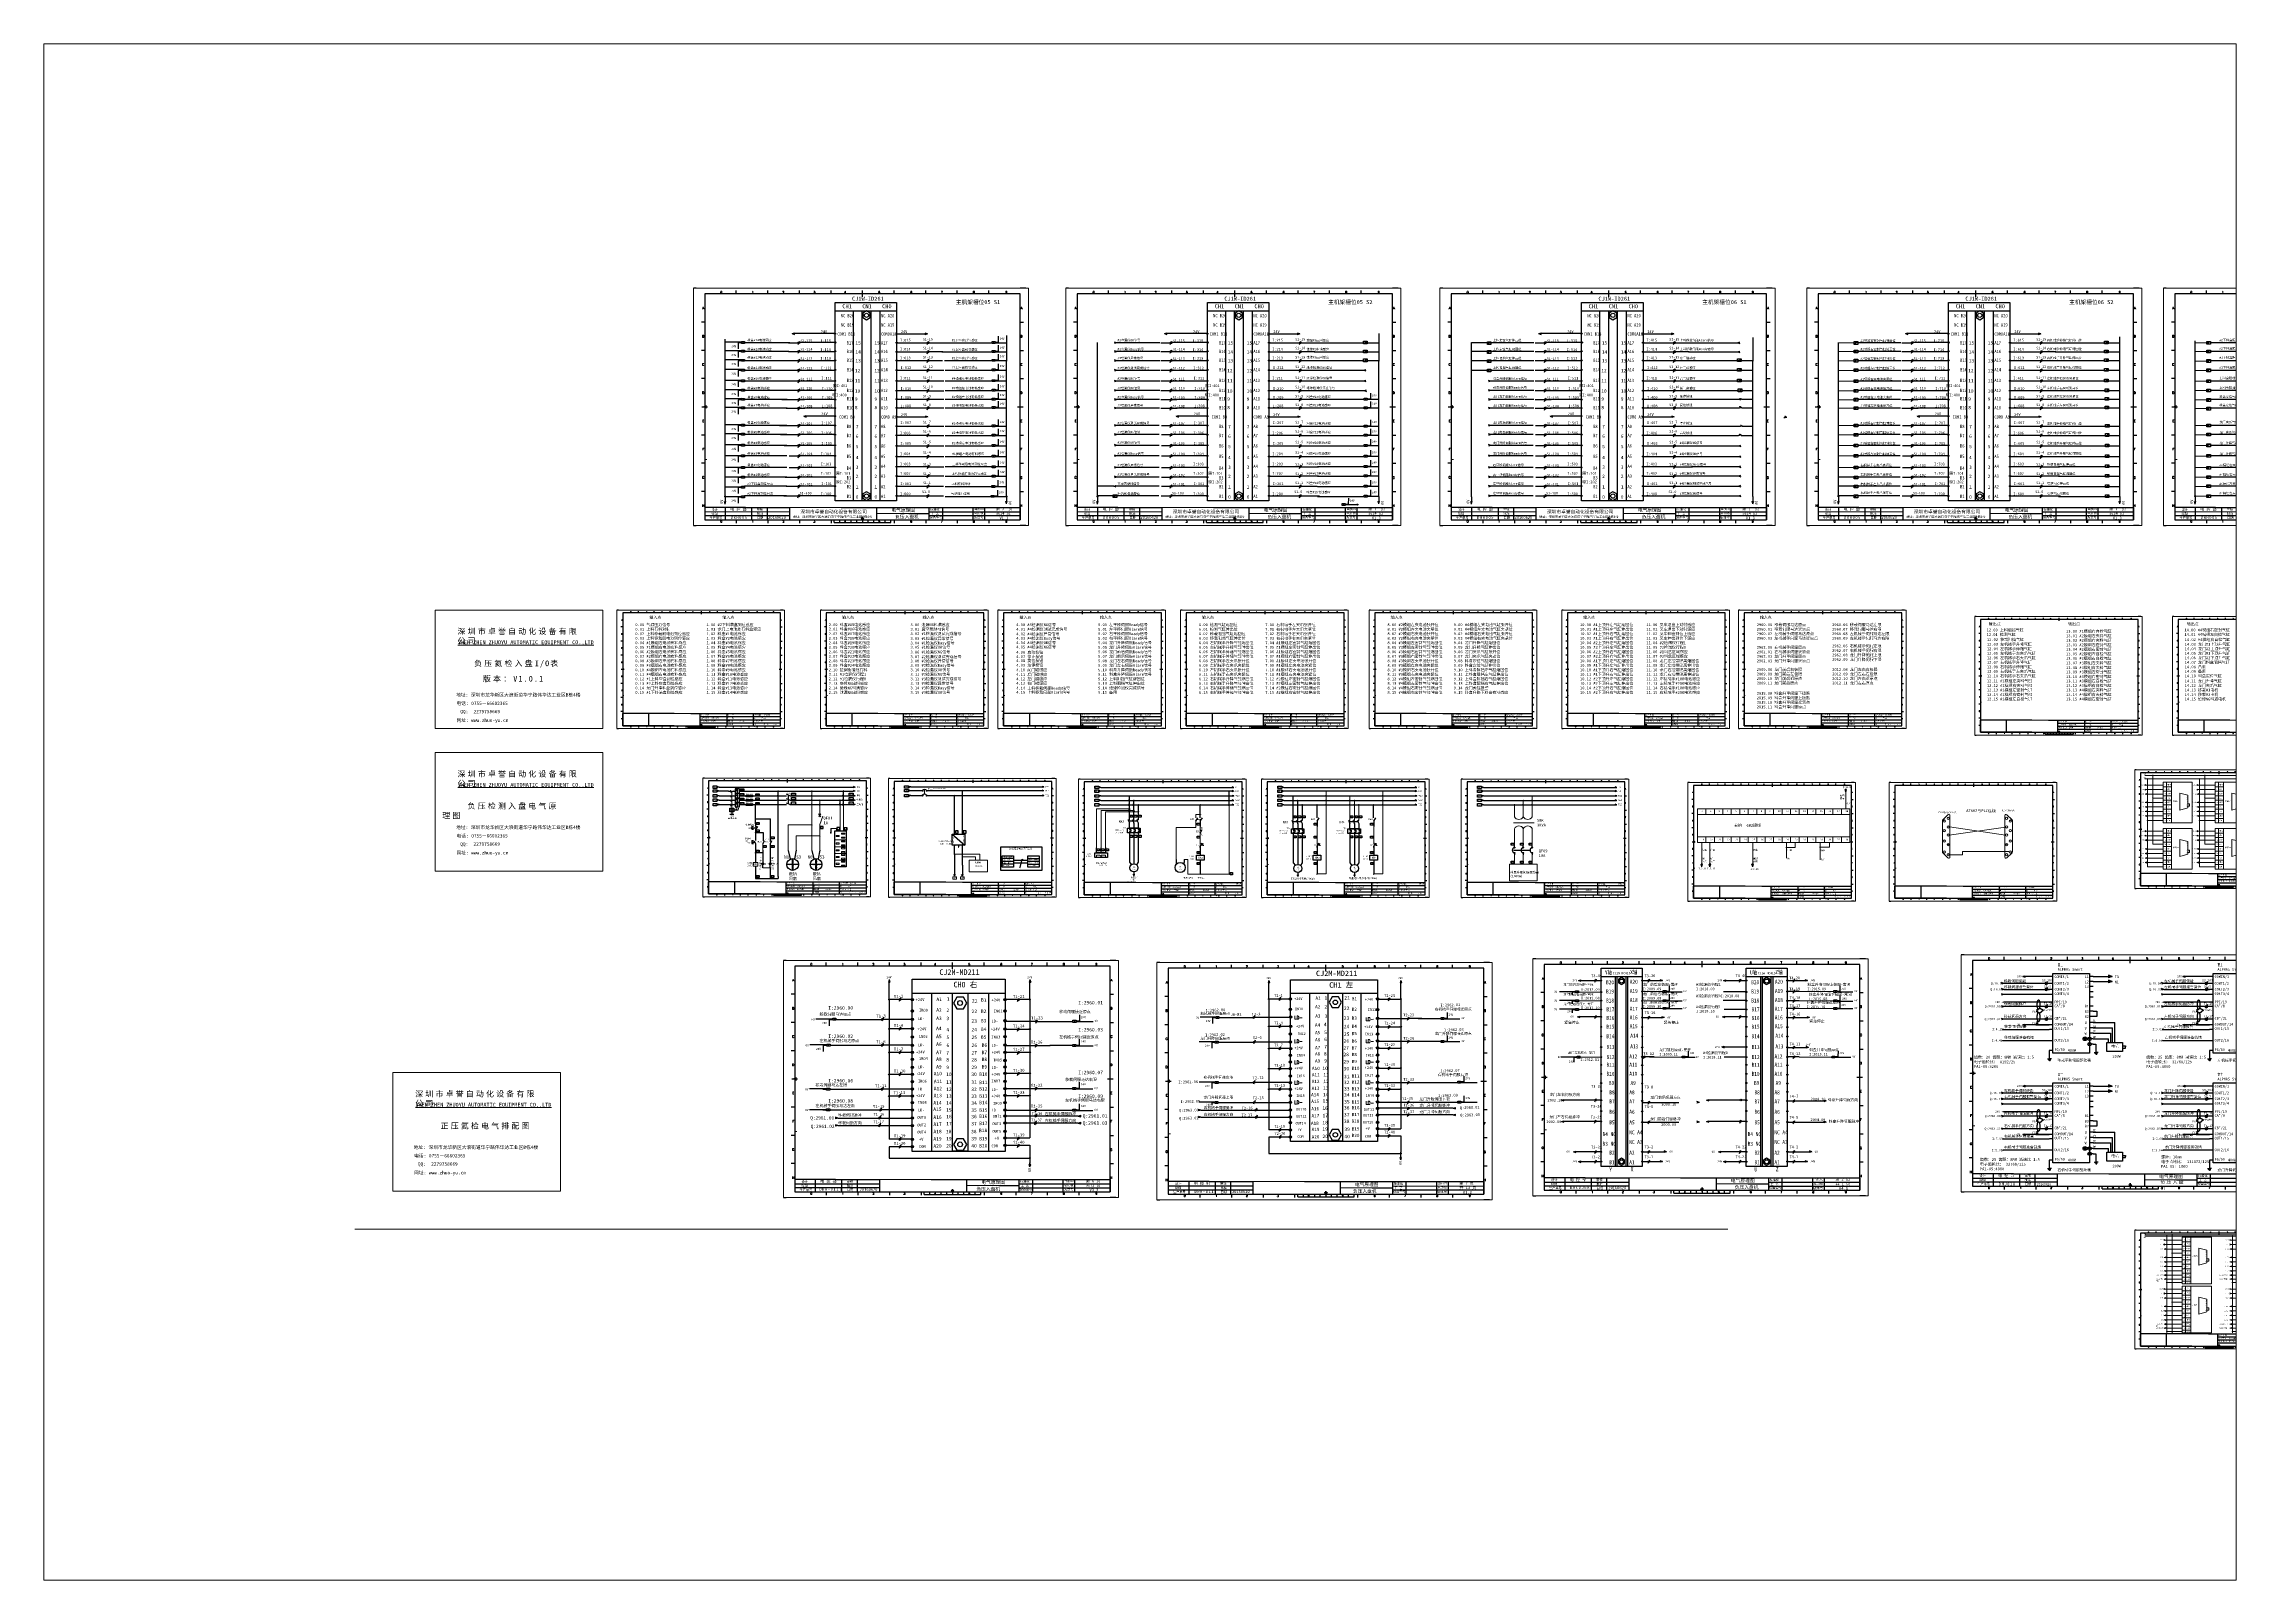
# Paper-space layout 'Layout1' of a CAD drawing. Extents: x 1.14 to 10.3, y 0.8 to 7.22.
# The model-space entities are those that its viewports show. They can reach past a viewport. Long polylines and large blocks are cut down to what shows.
import ezdxf
from ezdxf.enums import TextEntityAlignment as Align

# ---------------------------------------------------------------- set-up
doc = ezdxf.new("R2010")
doc.units = 0
doc.header["$MEASUREMENT"] = 0
for name, pattern in [('2', [15, 1, -2, 1, -2, 1, -2, 1, -2, 1, -2]), ('9', [7.5, 0.5, -1, 0.5, -1, 0.5, -1, 0.5, -1, 0.5, -1]), ('ACAD_ISO02W100', [15, 12, -3]), ('ACANSTGL', [0.11811, 0.07874, -0.03937]), ('ACISOWELD', [3, 2, -1]), ('DASHED', [0.75, 0.5, -0.25]), ('DASHED2', [9.525, 6.35, -3.175]), ('HIDDEN2', [4.7625, 3.175, -1.5875])]:
    doc.linetypes.add(name, pattern=pattern)
doc.layers.add('1', color=3, linetype='Continuous', lineweight=20)
for name, color, linetype in [('AE_BOR', 1, 'Continuous'), ('MISC', 2, 'Continuous'), ('SYMS', 7, 'Continuous'), ('图层1', 7, 'Continuous')]:
    doc.layers.add(name, color=color, linetype=linetype)
doc.styles.add('1', font='', dxfattribs={"height": 3.5})
doc.styles.add('HZ', font='', dxfattribs={"width": 0.8})
doc.styles.add('Standard0.67', font='', dxfattribs={"width": 0.67})
doc.styles.add('Standard_0.8', font='', dxfattribs={"width": 0.8})
doc.styles.add('WD', font='romans.shx', dxfattribs={"bigfont": 'gbcbig.shx'})
doc.styles.add('WD_IEC', font='ISOCP2.shx', dxfattribs={"width": 0.9, "height": 4, "bigfont": 'gbcbig.shx'})
doc.styles.add('工程字', font='')
doc.styles.add('样式 0', font='')
doc.styles.add('样式 2', font='')
doc.styles.add('样式 8', font='arial.ttf')
doc.styles.get('1').set_extended_font_data('FangSong_GB2312')
doc.styles.get('HZ').set_extended_font_data('SimSun')
doc.styles.get('Standard0.67').set_extended_font_data('FangSong_GB2312')
doc.styles.get('Standard_0.8').set_extended_font_data('FangSong_GB2312')
doc.styles.get('工程字').set_extended_font_data('SimSun')
doc.styles.get('样式 0').set_extended_font_data('KaiTi_GB2312')
doc.styles.get('样式 2').set_extended_font_data('NSimSun')

# ---------------------------------------------------------------- blocks, each defined once
blk = doc.blocks.new('gb_a2_a')
for p, q in [((584, 410), (25, 410)), ((25, 410), (25, 10)), ((584, 10), (584, 410)), ((25, 10), (584, 10))]:
    blk.add_line(p, q)
at = {"lineweight": 9, "ltscale": 0.1}
blk.add_line((25, 116.9), (29, 116.9), dxfattribs=at)
at = {"layer": 'AE_BOR', "lineweight": 30}
for p, q in [((10, 420), (4.9, 420)), ((594, 420), (584, 420)), ((4.9, 0), (10, 0)), ((594, 0), (584, 0))]:
    blk.add_line(p, q, dxfattribs=at)
at = {"layer": 'AE_BOR', "color": 1, "lineweight": 15}
for p, q in [((4.9, 420), (598.9, 420)), ((4.9, 0), (4.9, 420)), ((598.9, 420), (598.9, 0)), ((22.5, 210), (27.5, 212.5)), ((27.5, 207.5), (22.5, 210)), ((27.5, 212.5), (27.5, 207.5)), ((598.9, 0), (4.9, 0)), ((304.5, 7.5), (302, 12.5)), ((302, 12.5), (307, 12.5)), ((307, 12.5), (304.5, 7.5))]:
    blk.add_line(p, q, dxfattribs=at)
at = {"layer": 'AE_BOR'}
for p, q in [((81, 410), (81, 416)), ((137, 410), (137, 416)), ((193, 410), (193, 416)), ((249, 410), (249, 416)), ((304.5, 410), (304.5, 416)), ((360.5, 410), (360.5, 416)), ((416.5, 410), (416.5, 416)), ((472.5, 410), (472.5, 416)), ((528.5, 410), (528.5, 416)), ((25, 360), (19, 360)), ((584, 360), (590, 360)), ((25, 310), (19, 310)), ((584, 310), (590, 310)), ((25, 260), (19, 260)), ((584, 260), (590, 260)), ((25, 160), (19, 160)), ((584, 160), (590, 160)), ((25, 110), (19, 110)), ((584, 110), (590, 110)), ((25, 60), (19, 60)), ((584, 60), (590, 60)), ((81, 10), (81, 4)), ((137, 10), (137, 4)), ((193, 10), (193, 4)), ((249, 10), (249, 4)), ((304.5, 10), (304.5, 4)), ((360.5, 10), (360.5, 4)), ((416.5, 10), (416.5, 4)), ((472.5, 10), (472.5, 4)), ((528.5, 10), (528.5, 4))]:
    blk.add_line(p, q, dxfattribs=at)
at = {"layer": 'AE_BOR', "color": 2, "lineweight": 30}
for p, q in [((304.5, 405), (304.5, 415)), ((20, 210), (30, 210)), ((579, 210), (589, 210)), ((254.5, 5), (254.5, 10)), ((254.5, 5), (354.5, 5)), ((264.5, 5), (264.5, 10)), ((274.5, 5), (274.5, 10)), ((284.5, 5), (284.5, 10)), ((294.5, 5), (294.5, 10)), ((304.5, 10), (304.5, 15)), ((304.5, 15), (304.5, 5)), ((304.5, 10), (304.5, 5)), ((314.5, 5), (314.5, 10)), ((324.5, 5), (324.5, 10)), ((334.5, 5), (334.5, 10)), ((344.5, 5), (344.5, 10)), ((354.5, 5), (354.5, 10))]:
    blk.add_line(p, q, dxfattribs=at)
at = {"layer": 'AE_BOR', "style": 'WD'}
for s, p in [('0', (54.3, 411)), ('1', (110.1, 411)), ('2', (164.4, 411)), ('3', (219.2, 411)), ('4', (273.8, 411)), ('5', (334.1, 411)), ('6', (390.8, 411)), ('7', (445, 411)), ('8', (501.7, 411)), ('9', (559.4, 411)), ('0', (54.3, 5)), ('1', (110.1, 5)), ('2', (164.4, 5)), ('3', (219.2, 5)), ('4', (273.8, 5)), ('5', (334.1, 5)), ('6', (390.8, 5)), ('7', (445, 5)), ('8', (501.7, 5)), ('9', (559.4, 5))]:
    blk.add_text(s, height=4, dxfattribs=at).set_placement(p, align=Align.CENTER)
for s, p in [('A', (24, 385)), ('A', (588, 385)), ('B', (24, 335)), ('B', (587.7, 335)), ('C', (24, 285)), ('C', (587.9, 285)), ('D', (24, 235)), ('D', (587.7, 235)), ('E', (24, 185)), ('E', (587.5, 185)), ('F', (24, 135)), ('F', (587.5, 135)), ('F', (587.5, 135)), ('G', (24, 85)), ('G', (587.5, 84.6)), ('H', (24, 35)), ('H', (587.7, 35))]:
    blk.add_text(s, height=4, dxfattribs=at).set_placement(p, align=Align.MIDDLE_RIGHT)
blk = doc.blocks.new('VCB11THI')
for p, q in [((0, -2.5), (-3.1, 3.1)), ((-0.9, 3.4), (0.9, 1.6)), ((-0.9, 1.6), (0.9, 3.4)), ((0, 7.5), (0, 2.5)), ((-5, -12.5), (5, -12.5)), ((0, -2.5), (0, -8.8)), ((0, -8.8), (2.5, -8.8)), ((0, -11.2), (0, -12.5)), ((2.5, -11.2), (0, -11.2)), ((0, -17.5), (0, -22.5)), ((2.5, -8.8), (2.5, -11.2))]:
    blk.add_line(p, q)
blk.add_lwpolyline([(-5, -7.5), (-5, -17.5), (5, -17.5), (5, -7.5)], close=True)
at = {"style": 'WD_IEC'}
for tag, p in [('TAG1', (-8, -1.7)), ('INST', (-8, 5.3)), ('LOC', (-8, 1.8)), ('RATING1', (-8, -6.3)), ('DESC3', (-8, -21.3)), ('DESC2', (-8, -17.8)), ('DESC1', (-8, -14.3))]:
    blk.add_attdef(tag, text='', height=2.5, dxfattribs=at).set_placement(p, align=Align.RIGHT)
blk.add_attdef('TERM01', text='', height=2, rotation=90, dxfattribs=at).set_placement((-1, 7.5), align=Align.RIGHT)
at = {"style": 'WD_IEC', "flags": 1}
for tag, p, height in [('X4LINK', (-2, 0), 0.32), ('X1LINK', (-0.5, 0), 0.32), ('X2TERM01', (0, 7.5), 0.32), ('MFG', (2.8, 6.5), 1.5), ('CAT', (2.8, 4), 1.5), ('CONTACT', (-5, -7.5), 1), ('COMMON', (-3.8, -8.8), 1), ('X8TERM02', (0, -22.5), 0.32), ('ASSYCODE', (1, -19), 1), ('FAMILY', (1, -20.5), 1), ('CATDESC', (1, -22), 1)]:
    blk.add_attdef(tag, p, '', height=height, dxfattribs=at)
at = {"lineweight": 15, "style": 'WD_IEC'}
blk.add_attdef('XREF', text='', height=2.5, dxfattribs=at).set_placement((-8, -10.3), align=Align.RIGHT)
at = {"style": 'WD_IEC'}
blk.add_attdef('TERM02', (-1, -22.5), '', height=2, rotation=90, dxfattribs=at)
at = {"linetype": 'Continuous', "style": 'WD_IEC'}
blk.add_attdef('T', text='', height=2.5, dxfattribs=at).set_placement((0, -15), align=Align.MIDDLE_CENTER)
blk = doc.blocks.new('VCB21THI')
for p, q in [((0, -2.5), (-3.1, 3.1)), ((-0.9, 3.4), (0.9, 1.6)), ((-0.9, 1.6), (0.9, 3.4)), ((0, 7.5), (0, 2.5)), ((-5, -12.5), (5, -12.5)), ((0, -2.5), (0, -8.8)), ((0, -8.8), (2.5, -8.8)), ((0, -11.2), (0, -12.5)), ((2.5, -11.2), (0, -11.2)), ((0, -17.5), (0, -22.5)), ((2.5, -8.8), (2.5, -11.2))]:
    blk.add_line(p, q)
blk.add_lwpolyline([(-5, -7.5), (-5, -17.5), (5, -17.5), (5, -7.5)], close=True)
at = {"style": 'WD_IEC'}
for tag, p in [('TAG2', (-8, -1.7)), ('INST', (-8, 5.3)), ('LOC', (-8, 1.8)), ('RATING1', (-8, -6.3)), ('DESC3', (-8, -21.3)), ('DESC2', (-8, -17.8)), ('DESC1', (-8, -14.3))]:
    blk.add_attdef(tag, text='', height=2.5, dxfattribs=at).set_placement(p, align=Align.RIGHT)
blk.add_attdef('TERM01', text='', height=2, rotation=90, dxfattribs=at).set_placement((-1, 7.5), align=Align.RIGHT)
at = {"style": 'WD_IEC', "flags": 1}
for tag, p, height in [('X4LINK', (-2, 0), 0.32), ('X1LINK', (-0.5, 0), 0.32), ('X2TERM01', (0, 7.5), 0.32), ('CONTACT', (-5, -7.5), 1), ('COMMON', (-3.8, -8.8), 1), ('X8TERM02', (0, -22.5), 0.32), ('FAMILY', (1, -20.5), 1)]:
    blk.add_attdef(tag, p, '', height=height, dxfattribs=at)
at = {"lineweight": 15, "style": 'WD_IEC'}
blk.add_attdef('XREF', text='', height=2.5, dxfattribs=at).set_placement((-8, -10.3), align=Align.RIGHT)
at = {"style": 'WD_IEC'}
blk.add_attdef('TERM02', (-1, -22.5), '', height=2, rotation=90, dxfattribs=at)
at = {"linetype": 'Continuous', "style": 'WD_IEC'}
blk.add_attdef('T', text='', height=2.5, dxfattribs=at).set_placement((0, -15), align=Align.MIDDLE_CENTER)
blk = doc.blocks.new('WDDOT')
blk.add_hatch(color=256).paths.add_polyline_path([(0.5, 0, 1), (-0.5, 0, 1)])
blk.add_circle((0, 0), 0.5)
blk = doc.blocks.new('SYMB2_M_326')
for p, q in [((-6, 0), (-8, 1)), ((0, 0), (0, -5)), ((-8, -2), (-10, -1)), ((-7, -2), (-8, -3)), ((-7, -3), (-8, -2)), ((-6, -5), (-8, -3)), ((-6, -5), (-7, -2)), ((-7, -3), (-7, -2)), ((-6, -5), (-7, -3)), ((-7, -3), (-7, -3)), ((-6, -1), (-6, 0)), ((-4, -3), (-6, -1)), ((-5, -1), (-6, -2)), ((-6, -1), (-5, -1)), ((-4, -3), (-6, -2)), ((-4, -3), (-5, -1)), ((-5, -1), (-5, -1)), ((0, -10), (-4, -4)), ((0, -10), (0, -15))]:
    blk.add_line(p, q)
for points in [[(-6, -5), (-7, -2), (-8, -3)], [(-4, -3), (-5, -1), (-6, -2)]]:
    blk.add_solid(points)
blk = doc.blocks.new('*U114')
at = {"linetype": 'ByBlock'}
for p, q in [((-1911.9, -782.1), (-1910.1, -782.1)), ((-1910.1, -782.1), (-1908.2, -782.9)), ((-1909.2, -780.5), (-1909.2, -780.7)), ((-1909.2, -780.5), (-1908.9, -780.8)), ((-1909.2, -780.8), (-1909.2, -781.1)), ((-1909.2, -781.2), (-1909.2, -781.4)), ((-1909.2, -781.6), (-1909.2, -781.8)), ((-1909.2, -782), (-1909.2, -782.2)), ((-1909.2, -782.4), (-1909.2, -782.4)), ((-1908.5, -783.1), (-1908.5, -782.1)), ((-1906.3, -782.1), (-1908.5, -782.1))]:
    blk.add_line(p, q, dxfattribs=at)
blk = doc.blocks.new('常开按钮')
at = {"linetype": 'ByBlock'}
for p, q in [((-1911.9, -787.7), (-1910.1, -787.7)), ((-1910.1, -787.7), (-1908.2, -786.9)), ((-1909.9, -785.7), (-1908.6, -785.7)), ((-1909.9, -785.7), (-1909.9, -786.1)), ((-1909.2, -785.7), (-1909.2, -785.9)), ((-1909.2, -786.1), (-1909.2, -786.3)), ((-1909.2, -786.4), (-1909.2, -786.7)), ((-1909.2, -786.8), (-1909.2, -787.1)), ((-1909.2, -787.2), (-1909.2, -787.4)), ((-1908.6, -785.7), (-1908.6, -786.1)), ((-1906.3, -787.7), (-1908.5, -787.7))]:
    blk.add_line(p, q, dxfattribs=at)
blk = doc.blocks.new('常闭按钮')
at = {"linetype": 'ByBlock'}
for p, q in [((-1856.1, -792.3), (-1854.3, -792.3)), ((-1854.3, -792.3), (-1852.4, -793.1)), ((-1854.1, -790.8), (-1852.8, -790.8)), ((-1854.1, -790.8), (-1854.1, -791.2)), ((-1853.4, -790.8), (-1853.4, -791)), ((-1853.4, -791.2), (-1853.4, -791.4)), ((-1853.4, -791.6), (-1853.4, -791.8)), ((-1853.4, -792), (-1853.4, -792.2)), ((-1853.4, -792.4), (-1853.4, -792.5)), ((-1852.8, -790.8), (-1852.8, -791.2)), ((-1850.5, -792.3), (-1852.7, -792.3)), ((-1852.7, -792.3), (-1852.7, -793.4))]:
    blk.add_line(p, q, dxfattribs=at)
blk = doc.blocks.new('节点')
at = {"color": 1}
blk.add_line((5159, 79), (5150, 60), dxfattribs=at)
blk.add_circle((5154, 69), 5.98, dxfattribs=at)
blk = doc.blocks.new('三相断路器')
at = {"linetype": 'ByBlock'}
for p, q in [((-1819.14, -791.74), (-1818.72, -791.74)), ((-1818.17, -790.33), (-1818.17, -789.7)), ((-1818.17, -793.19), (-1818.17, -793.83)), ((-1815.76, -791.74), (-1815.34, -791.74)), ((-1815.07, -791.74), (-1814.65, -791.74)), ((-1814.38, -791.74), (-1813.96, -791.74)), ((-1814.17, -790.33), (-1814.17, -789.7)), ((-1814.17, -793.19), (-1814.17, -793.83)), ((-1810.18, -790.33), (-1810.18, -789.7)), ((-1810.18, -793.19), (-1810.18, -793.83))]:
    blk.add_line(p, q, dxfattribs=at)
at = {"linetype": 'ACANSTGL'}
for p, q in [((-1818.45, -791.74), (-1815.14, -791.74)), ((-1815.14, -791.74), (-1811.15, -791.74))]:
    blk.add_line(p, q, dxfattribs=at)
at = {"linetype": 'ByBlock'}
for centre in [(-1818.17, -790.55), (-1818.17, -792.98), (-1814.17, -790.55), (-1814.17, -792.98), (-1810.18, -790.55), (-1810.18, -792.98)]:
    blk.add_circle(centre, 0.219, dxfattribs=at)
for centre in [(-1817.81, -791.74), (-1813.82, -791.74), (-1809.83, -791.74)]:
    blk.add_arc(centre, 1.32, 115.57905, 244.42095, dxfattribs=at)

msp = doc.modelspace()

# ---------------------------------------------------------------- hatches: boundary and pattern name
for points in [[(3142.98647, 1228.58631), (3147.23137, 1229.94668), (3147.23137, 1227.22595)], [(3382.71478, 1228.0636), (3378.46988, 1226.70323), (3378.46988, 1229.42396)], [(3718.08797, 1212.20251), (3713.84307, 1210.84215), (3713.84307, 1213.56288)], [(3802.61429, 1228.58631), (3806.85919, 1229.94668), (3806.85919, 1227.22595)], [(4042.3426, 1228.0636), (4038.09769, 1226.70323), (4038.09769, 1229.42396)], [(4465.38284, 1228.58631), (4469.62775, 1229.94668), (4469.62775, 1227.22595)], [(4705.11115, 1228.0636), (4700.86625, 1226.70323), (4700.86625, 1229.42396)], [(4817.77082, 1212.4771), (4822.01572, 1213.83746), (4822.01572, 1211.11673)], [(5115.43136, 1228.58631), (5119.67627, 1229.94668), (5119.67627, 1227.22595)], [(5355.15967, 1228.0636), (5350.91477, 1226.70323), (5350.91477, 1229.42396)], [(3718.08797, 1196.74474), (3713.84307, 1195.38438), (3713.84307, 1198.10511)], [(3718.08797, 1180.56241), (3713.84307, 1179.20204), (3713.84307, 1181.92277)], [(4817.77082, 1196.41215), (4822.01572, 1197.77252), (4822.01572, 1195.05179)], [(3718.08797, 1163.56408), (3713.84307, 1162.20372), (3713.84307, 1164.92445)], [(3718.08797, 1144.4228), (3713.84307, 1143.06243), (3713.84307, 1145.78316)], [(3718.08797, 1127.76726), (3713.84307, 1126.4069), (3713.84307, 1129.12763)], [(4155.00226, 1163.81021), (4159.24716, 1165.17058), (4159.24716, 1162.44985)], [(4155.00226, 1145.07538), (4159.24716, 1146.43575), (4159.24716, 1143.71502)], [(4156.06863, 1127.60875), (4160.31353, 1128.96912), (4160.31353, 1126.24839)], [(4380.85653, 1144.4228), (4376.61163, 1143.06243), (4376.61163, 1145.78316)], [(4380.85653, 1127.76726), (4376.61163, 1126.4069), (4376.61163, 1129.12763)], [(3718.08797, 1111.76073), (3713.84307, 1110.40036), (3713.84307, 1113.12109)], [(3718.08797, 1096.62539), (3713.84307, 1095.26503), (3713.84307, 1097.98576)], [(4380.85653, 1111.76073), (4376.61163, 1110.40036), (4376.61163, 1113.12109)], [(4380.85653, 1096.62539), (4376.61163, 1095.26503), (4376.61163, 1097.98576)], [(3163.56647, 1082.23631), (3167.81137, 1083.59668), (3167.81137, 1080.87595)], [(3383.08478, 1081.3236), (3378.83988, 1079.96323), (3378.83988, 1082.68396)], [(3718.08331, 1065.75817), (3713.83841, 1064.39781), (3713.83841, 1067.11854)], [(3718.08797, 1049.6711), (3713.84307, 1048.31074), (3713.84307, 1051.03147)], [(3823.19429, 1082.23631), (3827.43919, 1083.59668), (3827.43919, 1080.87595)], [(4042.7126, 1081.3236), (4038.46769, 1079.96323), (4038.46769, 1082.68396)], [(4380.85187, 1065.75817), (4376.60697, 1064.39781), (4376.60697, 1067.11854)], [(4380.85653, 1049.6711), (4376.61163, 1048.31074), (4376.61163, 1051.03147)], [(4485.96284, 1082.23631), (4490.20775, 1083.59668), (4490.20775, 1080.87595)], [(4705.48115, 1081.3236), (4701.23625, 1079.96323), (4701.23625, 1082.68396)], [(5136.01136, 1082.23631), (5140.25627, 1083.59668), (5140.25627, 1080.87595)], [(5355.52967, 1081.3236), (5351.28477, 1079.96323), (5351.28477, 1082.68396)], [(3718.08797, 1030.63864), (3713.84307, 1029.27828), (3713.84307, 1031.99901)], [(3718.08797, 1012.0852), (3713.84307, 1010.72484), (3713.84307, 1013.44557)], [(4380.85653, 1012.0852), (4376.61163, 1010.72484), (4376.61163, 1013.44557)], [(4380.87559, 1030.63864), (4376.63069, 1029.27828), (4376.63069, 1031.99901)], [(4819.35791, 1029.91716), (4823.60282, 1031.27752), (4823.60282, 1028.55679)], [(4819.35791, 1011.01467), (4823.60282, 1012.37504), (4823.60282, 1009.65431)], [(3718.08797, 991.50655), (3713.84307, 990.14619), (3713.84307, 992.86692)], [(3718.08797, 974.46175), (3713.84307, 973.10139), (3713.84307, 975.82212)], [(4380.85653, 991.50655), (4376.61163, 990.14619), (4376.61163, 992.86692)], [(4380.85653, 974.46175), (4376.61163, 973.10139), (4376.61163, 975.82212)], [(4819.35791, 992.96394), (4823.60282, 994.3243), (4823.60282, 991.60357)], [(4819.35791, 976.45614), (4823.60282, 977.8165), (4823.60282, 975.09577)], [(4380.85653, 958.25847), (4376.61163, 956.8981), (4376.61163, 959.61883)], [(4380.85653, 941.0191), (4376.61163, 939.65874), (4376.61163, 942.37947)], [(4819.35791, 958.5462), (4823.60282, 959.90656), (4823.60282, 957.18583)], [(4819.35791, 941.22433), (4823.60282, 942.58469), (4823.60282, 939.86396)], [(3024.15353, 926.7016), (3022.79357, 930.94663), (3025.5143, 930.94637)], [(3522.67716, 927.29161), (3521.3168, 931.53651), (3524.03753, 931.53651)], [(3683.78135, 926.7016), (3682.42139, 930.94663), (3685.14212, 930.94637)], [(4182.30498, 927.29161), (4180.94461, 931.53651), (4183.66534, 931.53651)], [(4346.5499, 926.7016), (4345.18995, 930.94663), (4347.91068, 930.94637)], [(4845.07353, 927.29161), (4843.71317, 931.53651), (4846.4339, 931.53651)], [(4996.59842, 926.7016), (4995.23846, 930.94663), (4997.95919, 930.94637)], [(5495.12205, 927.29161), (5493.76169, 931.53651), (5496.48242, 931.53651)], [(5628.57964, 926.7016), (5627.21968, 930.94663), (5629.94041, 930.94637)], [(3013.35445, 418.38922), (3011.31159, 419.04389), (3011.31159, 417.73454)], [(3013.35445, 409.82348), (3011.31159, 410.47816), (3011.31159, 409.16881)], [(3013.35445, 402.06152), (3011.31159, 402.7162), (3011.31159, 401.40685)], [(3013.35445, 394.22692), (3011.31159, 394.88159), (3011.31159, 393.57224)], [(3254.58983, 418.38922), (3251.67146, 419.32447), (3251.67146, 417.45397)], [(3254.58983, 409.82348), (3251.67146, 410.75873), (3251.67146, 408.88823)], [(3254.58983, 402.02723), (3251.67146, 402.96248), (3251.67146, 401.09198)], [(3254.58983, 394.23098), (3251.67146, 395.16623), (3251.67146, 393.29573)], [(3353.06303, 418.80557), (3350.14466, 419.74082), (3350.14466, 417.87032)], [(3353.06303, 410.23983), (3350.14466, 411.17508), (3350.14466, 409.30458)], [(3588.76685, 418.80964), (3585.84848, 419.74489), (3585.84848, 417.87439)], [(3588.76685, 410.2439), (3585.84848, 411.17915), (3585.84848, 409.30865)], [(3689.87248, 418.11617), (3686.95411, 419.05143), (3686.95411, 417.18092)], [(3689.87248, 409.55044), (3686.95411, 410.48569), (3686.95411, 408.61519)], [(3689.87248, 401.79255), (3686.95411, 402.7278), (3686.95411, 400.8573)], [(3689.87248, 393.95794), (3686.95411, 394.89319), (3686.95411, 393.02269)], [(3925.5763, 418.12024), (3922.65793, 419.05549), (3922.65793, 417.18499)], [(3925.5763, 409.55451), (3922.65793, 410.48976), (3922.65793, 408.61926)], [(3925.5763, 401.75826), (3922.65793, 402.69351), (3922.65793, 400.82301)], [(3925.5763, 393.96201), (3922.65793, 394.89726), (3922.65793, 393.02676)], [(4014.1086, 418.11617), (4011.19023, 419.05143), (4011.19023, 417.18092)], [(4014.1086, 409.55044), (4011.19023, 410.48569), (4011.19023, 408.61519)], [(4014.1086, 401.79255), (4011.19023, 402.7278), (4011.19023, 400.8573)], [(4014.1086, 393.95794), (4011.19023, 394.89319), (4011.19023, 393.02269)], [(4249.81242, 418.12024), (4246.89405, 419.05549), (4246.89405, 417.18499)], [(4249.81242, 409.55451), (4246.89405, 410.48976), (4246.89405, 408.61926)], [(4249.81242, 401.75826), (4246.89405, 402.69351), (4246.89405, 400.82301)], [(4249.81242, 393.96201), (4246.89405, 394.89726), (4246.89405, 393.02676)], [(4367.92222, 418.11617), (4365.00385, 419.05143), (4365.00385, 417.18092)], [(4367.92222, 409.55044), (4365.00385, 410.48569), (4365.00385, 408.61519)], [(4367.92222, 401.79255), (4365.00385, 402.7278), (4365.00385, 400.8573)], [(4367.92222, 393.95794), (4365.00385, 394.89319), (4365.00385, 393.02269)], [(4603.62604, 418.12024), (4600.70767, 419.05549), (4600.70767, 417.18499)], [(4603.62604, 409.55451), (4600.70767, 410.48976), (4600.70767, 408.61926)], [(4603.62604, 401.75826), (4600.70767, 402.69351), (4600.70767, 400.82301)], [(4603.62604, 393.96201), (4600.70767, 394.89726), (4600.70767, 393.02676)], [(5009.55917, 416.73602), (5008.1988, 420.98092), (5010.91953, 420.98092)], [(4754.48396, 284.25843), (4753.12359, 288.50333), (4755.84432, 288.50333)], [(4768.82863, 284.25843), (4767.46826, 288.50333), (4770.18899, 288.50333)], [(4844.73588, 284.25843), (4843.37552, 288.50333), (4846.09625, 288.50333)], [(3314.77358, 84.18992), (3316.18836, 79.77523), (3313.35881, 79.77523)], [(3564.11026, 84.18992), (3565.52504, 79.77523), (3562.69548, 79.77523)], [(3987.46057, 82.90226), (3988.78693, 78.76348), (3986.13422, 78.76348)], [(4221.2137, 82.90226), (4222.54006, 78.76348), (4219.88735, 78.76348)], [(4535.92688, 82.68539), (4540.17178, 84.04576), (4540.17178, 81.32503)], [(4684.70133, 82.68539), (4680.45643, 81.32503), (4680.45643, 84.04576)], [(4793.05615, 82.68539), (4797.30106, 84.04576), (4797.30106, 81.32503)], [(4941.83061, 82.68539), (4937.58571, 81.32503), (4937.58571, 84.04576)], [(5289.49075, 77.55113), (5285.35197, 76.22478), (5285.35197, 78.87749)], [(5323.05839, 89.84235), (5327.19717, 91.16871), (5327.19717, 88.51599)], [(5481.68581, 80.8988), (5474.78784, 83.10939), (5474.78784, 78.68821)], [(5481.74365, 89.84235), (5474.84568, 92.05294), (5474.84568, 87.63176)], [(5573.17729, 77.55113), (5569.03851, 76.22478), (5569.03851, 78.87749)], [(5606.74493, 89.84235), (5610.88371, 91.16871), (5610.88371, 88.51599)], [(5289.49075, 66.93876), (5285.35197, 65.61241), (5285.35197, 68.26512)], [(5289.49075, 57.96713), (5285.35197, 56.64077), (5285.35197, 59.29349)], [(5285.40683, 44.30266), (5289.54561, 45.62901), (5289.54561, 42.9763)], [(5573.17729, 66.93876), (5569.03851, 65.61241), (5569.03851, 68.26512)], [(5573.17729, 57.96713), (5569.03851, 56.64077), (5569.03851, 59.29349)], [(5569.09337, 44.30266), (5573.23215, 45.62901), (5573.23215, 42.9763)], [(4533.98721, 18.34826), (4538.23211, 19.70862), (4538.23211, 16.98789)], [(4688.0959, 17.23894), (4683.851, 15.87858), (4683.851, 18.59931)], [(4791.11649, 18.34826), (4795.36139, 19.70862), (4795.36139, 16.98789)], [(4945.22518, 17.23894), (4940.98028, 15.87858), (4940.98028, 18.59931)], [(5289.62419, 36.35563), (5285.48541, 35.02927), (5285.48541, 37.68199)], [(5289.62419, 14.16589), (5285.48541, 12.83953), (5285.48541, 15.49225)], [(5323.05839, 4.11552), (5327.19717, 5.44188), (5327.19717, 2.78917)], [(5573.31073, 36.35563), (5569.17195, 35.02927), (5569.17195, 37.68199)], [(5573.31073, 14.16589), (5569.17195, 12.83953), (5569.17195, 15.49225)], [(5606.74493, 4.11552), (5610.88371, 5.44188), (5610.88371, 2.78917)], [(4790.12172, -35.03076), (4794.36662, -33.6704), (4794.36662, -36.39113)], [(4943.71747, -35.77106), (4939.47257, -37.13142), (4939.47257, -34.41069)], [(5284.58881, -23.82337), (5288.72759, -22.49701), (5288.72759, -25.14972)], [(5285.20739, -3.63814), (5289.34617, -2.31179), (5289.34617, -4.9645)], [(5568.27535, -23.82337), (5572.41413, -22.49701), (5572.41413, -25.14972)], [(5568.89393, -3.63814), (5573.03271, -2.31179), (5573.03271, -4.9645)], [(5289.49075, -116.61824), (5285.35197, -117.9446), (5285.35197, -115.29189)], [(5323.05839, -104.32703), (5327.19717, -103.00067), (5327.19717, -105.65339)], [(5481.68581, -113.27058), (5474.78784, -111.05999), (5474.78784, -115.48117)], [(5481.74365, -104.32703), (5474.84568, -102.11644), (5474.84568, -106.53762)], [(5573.17729, -116.61824), (5569.03851, -117.9446), (5569.03851, -115.29189)], [(5606.74493, -104.32703), (5610.88371, -103.00067), (5610.88371, -105.65339)], [(3866.70884, -146.86222), (3862.57006, -148.18857), (3862.57006, -145.53586)], [(4313.92865, -143.58048), (4318.06743, -142.25412), (4318.06743, -144.90683)], [(4313.92865, -155.33913), (4318.06743, -154.01278), (4318.06743, -156.66549)], [(4505.71727, -129.34107), (4509.96217, -127.98071), (4509.96217, -130.70144)], [(4750.10786, -133.25657), (4745.86296, -134.61694), (4745.86296, -131.89621)], [(4762.80734, -129.34107), (4767.05224, -127.98071), (4767.05224, -130.70144)], [(4975.03865, -130.67634), (4970.79375, -132.03671), (4970.79375, -129.31598)], [(5289.49075, -127.23062), (5285.35197, -128.55697), (5285.35197, -125.90426)], [(5289.49075, -136.20225), (5285.35197, -137.52861), (5285.35197, -134.87589)], [(5285.40683, -149.86672), (5289.54561, -148.54036), (5289.54561, -151.19308)], [(5573.17729, -127.23062), (5569.03851, -128.55697), (5569.03851, -125.90426)], [(5573.17729, -136.20225), (5569.03851, -137.52861), (5569.03851, -134.87589)], [(5569.09337, -149.86672), (5573.23215, -148.54036), (5573.23215, -151.19308)], [(3223.97174, -160.89219), (3219.55704, -162.30696), (3219.55704, -159.47741)], [(3223.97174, -174.23095), (3219.55704, -175.64573), (3219.55704, -172.81617)], [(3649.67287, -157.39167), (3654.08756, -155.97689), (3654.08756, -158.80645)], [(3649.67287, -169.93423), (3654.08756, -168.51945), (3654.08756, -171.34901)], [(3866.70884, -159.36731), (3862.57006, -160.69366), (3862.57006, -158.04095)], [(4505.71727, -167.05193), (4509.96217, -165.69157), (4509.96217, -168.4123)], [(4750.10786, -168.05183), (4745.86296, -169.4122), (4745.86296, -166.69147)], [(4762.80734, -167.05193), (4767.05224, -165.69157), (4767.05224, -168.4123)], [(4975.03865, -168.10897), (4970.79375, -169.46933), (4970.79375, -166.7486)], [(5289.62419, -157.81375), (5285.48541, -159.1401), (5285.48541, -156.48739)], [(5289.62419, -180.00349), (5285.48541, -181.32984), (5285.48541, -178.67713)], [(5323.05839, -190.05386), (5327.19717, -188.7275), (5327.19717, -191.38021)], [(5573.31073, -157.81375), (5569.17195, -159.1401), (5569.17195, -156.48739)], [(5573.31073, -180.00349), (5569.17195, -181.32984), (5569.17195, -178.67713)], [(5606.74493, -190.05386), (5610.88371, -188.7275), (5610.88371, -191.38021)], [(4221.28691, -235.05151), (4219.96055, -230.91273), (4222.61327, -230.91273)], [(4526.88721, -220.87174), (4531.13211, -219.51138), (4531.13211, -222.23211)], [(4692.1359, -220.66106), (4687.891, -222.02142), (4687.891, -219.30069)], [(4784.01649, -220.87174), (4788.26139, -219.51138), (4788.26139, -222.23211)], [(4949.26518, -220.66106), (4945.02028, -222.02142), (4945.02028, -219.30069)], [(5284.58881, -217.99275), (5288.72759, -216.66639), (5288.72759, -219.3191)], [(5285.20739, -197.80752), (5289.34617, -196.48117), (5289.34617, -199.13388)], [(5568.27535, -217.99275), (5572.41413, -216.66639), (5572.41413, -219.3191)], [(5568.89393, -197.80752), (5573.03271, -196.48117), (5573.03271, -199.13388)], [(3564.22879, -247.41598), (3562.81401, -243.00129), (3565.64357, -243.00129)], [(4535.92688, -238.14132), (4540.17178, -236.78095), (4540.17178, -239.50168)], [(4684.70133, -237.93063), (4680.45643, -239.291), (4680.45643, -236.57027)], [(4793.05615, -238.14132), (4797.30106, -236.78095), (4797.30106, -239.50168)], [(4941.83061, -237.93063), (4937.58571, -239.291), (4937.58571, -236.57027)]]:
    msp.add_hatch(color=256).paths.add_polyline_path(points)
h = msp.add_hatch(color=256)
edge = h.paths.add_edge_path()
edge.add_arc((3024.13579, 940.2757), 0.94375, 0, 360)
h = msp.add_hatch(color=256)
edge = h.paths.add_edge_path()
edge.add_arc((3522.65818, 940.26571), 0.94375, 0, 360)
h = msp.add_hatch(color=256)
edge = h.paths.add_edge_path()
edge.add_arc((3683.76361, 940.2757), 0.94375, 0, 360)
h = msp.add_hatch(color=256)
edge = h.paths.add_edge_path()
edge.add_arc((4996.58068, 940.91352), 0.94375, 0, 360)
h = msp.add_hatch(color=256)
edge = h.paths.add_edge_path()
edge.add_arc((5628.5619, 940.83873), 0.94375, 0, 360)
h = msp.add_hatch(color=256)
edge = h.paths.add_edge_path()
edge.add_arc((4144.25001, 925.7322), 0.94375, 0, 360)
at = {"lineweight": 0}
for points in [[(5539.65707, 429.86348), (5539.65707, 427.94655), (5542.23602, 428.90502)], [(5632.32108, 429.86348), (5632.32108, 427.94655), (5634.90003, 428.90502)], [(5539.65707, 421.86348), (5539.65707, 419.94655), (5542.23602, 420.90502)], [(5542.23602, 411.9463), (5542.23602, 413.86324), (5539.65707, 412.90477)], [(5542.44324, 397.19391), (5542.44324, 399.11084), (5539.86429, 398.15237)], [(5542.44324, 389.19391), (5542.44324, 391.11084), (5539.86429, 390.15237)], [(5634.2407, 397.19391), (5634.2407, 399.11084), (5631.66174, 398.15237)], [(5634.2407, 389.19391), (5634.2407, 391.11084), (5631.66174, 390.15237)], [(5632.32108, 421.86348), (5632.32108, 419.94655), (5634.90003, 420.90502)], [(5634.90003, 411.9377), (5634.90003, 413.85463), (5632.32108, 412.89617)], [(5542.44324, 381.19391), (5542.44324, 383.11084), (5539.86429, 382.15237)], [(5542.44324, 373.19391), (5542.44324, 375.11084), (5539.86429, 374.15237)], [(5634.2407, 381.19391), (5634.2407, 383.11084), (5631.66174, 382.15237)], [(5634.2407, 373.19391), (5634.2407, 375.11084), (5631.66174, 374.15237)], [(5542.19069, 330.35884), (5542.19069, 332.27578), (5539.61174, 331.31731)], [(5539.65707, 348.19984), (5539.65707, 346.2829), (5542.23602, 347.24137)], [(5539.65707, 340.19984), (5539.65707, 338.2829), (5542.23602, 339.24137)], [(5542.44324, 314.70031), (5542.44324, 316.61724), (5539.86429, 315.65878)], [(5634.12698, 330.35884), (5634.12698, 332.27578), (5631.54803, 331.31731)], [(5634.20138, 314.70031), (5634.20138, 316.61724), (5631.62243, 315.65878)], [(5632.05902, 348.19984), (5632.05902, 346.2829), (5634.63797, 347.24137)], [(5632.05902, 340.19984), (5632.05902, 338.2829), (5634.63797, 339.24137)], [(5542.44324, 306.70031), (5542.44324, 308.61724), (5539.86429, 307.65878)], [(5542.44324, 298.70031), (5542.44324, 300.61724), (5539.86429, 299.65878)], [(5542.44324, 290.70031), (5542.44324, 292.61724), (5539.86429, 291.65878)], [(5634.20138, 306.70031), (5634.20138, 308.61724), (5631.62243, 307.65878)], [(5634.20138, 298.70031), (5634.20138, 300.61724), (5631.62243, 299.65878)], [(5634.20138, 290.70031), (5634.20138, 292.61724), (5631.62243, 291.65878)], [(5573.64728, -376.04894), (5573.64728, -377.96588), (5576.22624, -377.00741)], [(5573.64728, -384.04894), (5573.64728, -385.96588), (5576.22624, -385.00741)], [(5689.83274, -376.04894), (5689.83274, -377.96588), (5692.41169, -377.00741)], [(5689.83274, -384.04894), (5689.83274, -385.96588), (5692.41169, -385.00741)], [(5576.22624, -393.96612), (5576.22624, -392.04919), (5573.64728, -393.00766)], [(5576.43345, -408.71852), (5576.43345, -406.80158), (5573.8545, -407.76005)], [(5576.43345, -416.71852), (5576.43345, -414.80158), (5573.8545, -415.76005)], [(5576.43345, -424.71852), (5576.43345, -422.80158), (5573.8545, -423.76005)], [(5692.41169, -393.96612), (5692.41169, -392.04919), (5689.83274, -393.00766)], [(5692.61891, -408.71852), (5692.61891, -406.80158), (5690.03996, -407.76005)], [(5692.61891, -416.71852), (5692.61891, -414.80158), (5690.03996, -415.76005)], [(5692.61891, -424.71852), (5692.61891, -422.80158), (5690.03996, -423.76005)], [(5573.64728, -462.87805), (5573.64728, -464.79499), (5576.22624, -463.83652)], [(5576.43345, -432.71852), (5576.43345, -430.80158), (5573.8545, -431.76005)], [(5576.43345, -440.26649), (5576.43345, -438.34956), (5573.8545, -439.30803)], [(5576.43345, -447.21661), (5576.43345, -445.29967), (5573.8545, -446.25814)], [(5689.83274, -462.87805), (5689.83274, -464.79499), (5692.41169, -463.83652)], [(5692.61891, -432.71852), (5692.61891, -430.80158), (5690.03996, -431.76005)], [(5692.61891, -440.26649), (5692.61891, -438.34956), (5690.03996, -439.30803)], [(5692.61891, -447.21661), (5692.61891, -445.29967), (5690.03996, -446.25814)], [(5573.64728, -470.87805), (5573.64728, -472.79499), (5576.22624, -471.83652)], [(5576.22624, -480.79523), (5576.22624, -478.8783), (5573.64728, -479.83676)], [(5576.43345, -495.54763), (5576.43345, -493.63069), (5573.8545, -494.58916)], [(5576.43345, -503.54763), (5576.43345, -501.63069), (5573.8545, -502.58916)], [(5689.83274, -470.87805), (5689.83274, -472.79499), (5692.41169, -471.83652)], [(5692.41169, -480.79523), (5692.41169, -478.8783), (5689.83274, -479.83676)], [(5692.61891, -495.54763), (5692.61891, -493.63069), (5690.03996, -494.58916)], [(5692.61891, -503.54763), (5692.61891, -501.63069), (5690.03996, -502.58916)], [(5576.43345, -511.54763), (5576.43345, -509.63069), (5573.8545, -510.58916)], [(5576.43345, -519.54763), (5576.43345, -517.63069), (5573.8545, -518.58916)], [(5576.43345, -527.0956), (5576.43345, -525.17867), (5573.8545, -526.13713)], [(5576.43345, -534.04572), (5576.43345, -532.12878), (5573.8545, -533.08725)], [(5692.61891, -511.54763), (5692.61891, -509.63069), (5690.03996, -510.58916)], [(5692.61891, -519.54763), (5692.61891, -517.63069), (5690.03996, -518.58916)], [(5692.61891, -527.0956), (5692.61891, -525.17867), (5690.03996, -526.13713)], [(5692.61891, -534.04572), (5692.61891, -532.12878), (5690.03996, -533.08725)]]:
    msp.add_hatch(color=256, dxfattribs=at).paths.add_polyline_path(points)
h = msp.add_hatch(color=256, dxfattribs=at)
edge = h.paths.add_edge_path()
edge.add_arc((5544.23794, 439.79246), 0.5, 0, 360)
h = msp.add_hatch(color=256, dxfattribs=at)
edge = h.paths.add_edge_path()
edge.add_arc((5553.60136, 445.97336), 0.5, 0, 360)
h = msp.add_hatch(color=256, dxfattribs=at)
edge = h.paths.add_edge_path()
edge.add_arc((5636.37543, 439.79246), 0.5, 0, 360)
h = msp.add_hatch(color=256, dxfattribs=at)
edge = h.paths.add_edge_path()
edge.add_arc((5645.73885, 445.97336), 0.5, 0, 360)
h = msp.add_hatch(color=256)
edge = h.paths.add_edge_path()
edge.add_arc((3078.0776, 394.23098), 0.3893, 0, 360)
h = msp.add_hatch(color=256)
edge = h.paths.add_edge_path()
edge.add_arc((3118.0637, 418.38922), 0.3893, 0, 360)
h = msp.add_hatch(color=256)
edge = h.paths.add_edge_path()
edge.add_arc((3227.85391, 402.12004), 0.39323, 0, 360)
h = msp.add_hatch(color=256)
edge = h.paths.add_edge_path()
edge.add_arc((3233.65232, 418.58857), 0.39323, 0, 360)
h = msp.add_hatch(color=256, dxfattribs=at)
edge = h.paths.add_edge_path()
edge.add_arc((3430.63319, 410.2439), 0.5, 0, 360)
h = msp.add_hatch(color=256, dxfattribs=at)
edge = h.paths.add_edge_path()
edge.add_arc((3444.46202, 418.80964), 0.5, 0, 360)
h = msp.add_hatch(color=256)
edge = h.paths.add_edge_path()
edge.add_arc((3740.24589, 409.52183), 0.39323, 0, 360)
h = msp.add_hatch(color=256)
edge = h.paths.add_edge_path()
edge.add_arc((3748.12073, 401.75987), 0.39323, 0, 360)
h = msp.add_hatch(color=256)
edge = h.paths.add_edge_path()
edge.add_arc((3755.99458, 393.93026), 0.39323, 0, 360)
h = msp.add_hatch(color=256)
edge = h.paths.add_edge_path()
edge.add_arc((3865.96298, 393.92893), 0.39323, 0, 360)
h = msp.add_hatch(color=256)
edge = h.paths.add_edge_path()
edge.add_arc((3917.23032, 418.10457), 0.39323, 0, 360)
h = msp.add_hatch(color=256)
edge = h.paths.add_edge_path()
edge.add_arc((4030.72205, 409.58684), 0.39323, 0, 360)
h = msp.add_hatch(color=256)
edge = h.paths.add_edge_path()
edge.add_arc((4038.59689, 401.78663), 0.39323, 0, 360)
h = msp.add_hatch(color=256)
edge = h.paths.add_edge_path()
edge.add_arc((4046.47074, 393.93983), 0.39323, 0, 360)
h = msp.add_hatch(color=256)
edge = h.paths.add_edge_path()
edge.add_arc((4072.90853, 393.92893), 0.39323, 0, 360)
h = msp.add_hatch(color=256, dxfattribs=at)
edge = h.paths.add_edge_path()
edge.add_arc((4089.03038, 418.12024), 0.5, 0, 360)
h = msp.add_hatch(color=256, dxfattribs=at)
edge = h.paths.add_edge_path()
edge.add_arc((4131.04344, 409.55451), 0.5, 0, 360)
h = msp.add_hatch(color=256, dxfattribs=at)
edge = h.paths.add_edge_path()
edge.add_arc((4138.91844, 401.79255), 0.5, 0, 360)
h = msp.add_hatch(color=256, dxfattribs=at)
edge = h.paths.add_edge_path()
edge.add_arc((4146.79197, 393.95794), 0.5, 0, 360)
h = msp.add_hatch(color=256, dxfattribs=at)
edge = h.paths.add_edge_path()
edge.add_arc((4173.06179, 393.95794), 0.5, 0, 360)
h = msp.add_hatch(color=256, dxfattribs=at)
edge = h.paths.add_edge_path()
edge.add_arc((4189.351, 418.12024), 0.5, 0, 360)
h = msp.add_hatch(color=256, dxfattribs=at)
edge = h.paths.add_edge_path()
edge.add_arc((4422.43878, 393.95794), 0.5, 0, 360)
h = msp.add_hatch(color=256, dxfattribs=at)
edge = h.paths.add_edge_path()
edge.add_arc((4438.21717, 401.79255), 0.5, 0, 360)
h = msp.add_hatch(color=256, dxfattribs=at)
edge = h.paths.add_edge_path()
edge.add_arc((4453.97992, 409.55451), 0.5, 0, 360)
h = msp.add_hatch(color=256, dxfattribs=at)
edge = h.paths.add_edge_path()
edge.add_arc((5553.60136, 405.75901), 0.5, 0, 360)
h = msp.add_hatch(color=256, dxfattribs=at)
edge = h.paths.add_edge_path()
edge.add_arc((5645.73885, 405.75901), 0.5, 0, 360)
h = msp.add_hatch(color=256)
edge = h.paths.add_edge_path()
edge.add_arc((3078.0776, 368.84428), 0.3893, 0, 360)
h = msp.add_hatch(color=256, dxfattribs=at)
edge = h.paths.add_edge_path()
edge.add_arc((3177.56752, 358.42982), 0.5, 0, 360)
h = msp.add_hatch(color=256)
edge = h.paths.add_edge_path()
edge.add_arc((3740.27162, 386.84536), 0.39323, 0, 360)
h = msp.add_hatch(color=256)
edge = h.paths.add_edge_path()
edge.add_arc((3748.12153, 384.10627), 0.39323, 0, 360)
h = msp.add_hatch(color=256)
edge = h.paths.add_edge_path()
edge.add_arc((3755.99613, 381.74561), 0.39323, 0, 360)
h = msp.add_hatch(color=256)
edge = h.paths.add_edge_path()
edge.add_arc((3865.96298, 376.6417), 0.39323, 0, 360)
h = msp.add_hatch(color=256, dxfattribs=at)
edge = h.paths.add_edge_path()
edge.add_arc((5544.23794, 366.16607), 0.5, 0, 360)
h = msp.add_hatch(color=256, dxfattribs=at)
edge = h.paths.add_edge_path()
edge.add_arc((5636.37543, 366.16607), 0.5, 0, 360)
h = msp.add_hatch(color=256)
edge = h.paths.add_edge_path()
edge.add_arc((3078.06809, 345.07404), 0.39323, 0, 360)
h = msp.add_hatch(color=256, dxfattribs=at)
edge = h.paths.add_edge_path()
edge.add_arc((3191.71434, 338.68471), 0.5, 0, 360)
h = msp.add_hatch(color=256)
edge = h.paths.add_edge_path()
edge.add_arc((3431.15541, 322.49026), 0.31458, 0, 360)
h = msp.add_hatch(color=256)
edge = h.paths.add_edge_path()
edge.add_arc((3437.73851, 322.4587), 0.31458, 0, 360)
h = msp.add_hatch(color=256)
edge = h.paths.add_edge_path()
edge.add_arc((3444.16902, 322.4587), 0.31458, 0, 360)
h = msp.add_hatch(color=256, dxfattribs=at)
edge = h.paths.add_edge_path()
edge.add_arc((4904.31193, 318.42133), 0.5, 0, 360)
h = msp.add_hatch(color=256, dxfattribs=at)
edge = h.paths.add_edge_path()
edge.add_arc((4964.17753, 318.87787), 0.5, 0, 360)
h = msp.add_hatch(color=256)
edge = h.paths.add_edge_path()
edge.add_arc((3078.04722, 308.87416), 0.39323, 0, 360)
h = msp.add_hatch(color=256, dxfattribs=at)
h.paths.add_polyline_path([(3090.8252, 289.28521), (3089.67615, 290.43426, 0.1989123674), (3089.2002, 289.28521, 0.1989123674), (3089.67615, 288.13616)])
h.paths.add_polyline_path([(3091.97425, 288.13616, 0.1989123674), (3092.4502, 289.28521, 0.1989123674), (3091.97425, 290.43426), (3090.8252, 289.28521)])
h.paths.add_polyline_path([(3103.97109, 289.27515), (3102.82204, 290.4242, 0.1989123674), (3102.34609, 289.27515, 0.1989123674), (3102.82204, 288.1261)])
h.paths.add_polyline_path([(3105.12014, 288.1261, 0.1989123674), (3105.59609, 289.27515, 0.1989123674), (3105.12014, 290.4242), (3103.97109, 289.27515)])
h = msp.add_hatch(color=256)
edge = h.paths.add_edge_path()
edge.add_arc((3090.8252, 308.87416), 0.39323, 0, 360)
h = msp.add_hatch(color=256)
edge = h.paths.add_edge_path()
edge.add_arc((3103.97109, 282.53521), 0.39323, 0, 360)
h = msp.add_hatch(color=256)
edge = h.paths.add_edge_path()
edge.add_arc((3139.51763, 297.9317), 0.35784, 0, 360)
h = msp.add_hatch(color=256)
edge = h.paths.add_edge_path()
edge.add_arc((3147.22585, 297.97303), 0.35784, 0, 360)
h = msp.add_hatch(color=256)
edge = h.paths.add_edge_path()
edge.add_arc((3181.11625, 297.9317), 0.35784, 0, 360)
h = msp.add_hatch(color=256)
edge = h.paths.add_edge_path()
edge.add_arc((3188.82447, 297.97303), 0.35784, 0, 360)
h = msp.add_hatch(color=256, dxfattribs=at)
edge = h.paths.add_edge_path()
edge.add_arc((3430.63211, 306.32462), 0.5, 0, 360)
h = msp.add_hatch(color=256, dxfattribs=at)
edge = h.paths.add_edge_path()
edge.add_arc((3444.42773, 301.97265), 0.5, 0, 360)
h = msp.add_hatch(color=256)
edge = h.paths.add_edge_path()
edge.add_arc((3103.97109, 263.09531), 0.39323, 0, 360)
h = msp.add_hatch(color=256, dxfattribs=at)
edge = h.paths.add_edge_path()
edge.add_arc((3865.96298, 271.21096), 0.5, 0, 360)
h = msp.add_hatch(color=256, dxfattribs=at)
edge = h.paths.add_edge_path()
edge.add_arc((4072.90853, 271.21096), 0.5, 0, 360)
h = msp.add_hatch(color=256, dxfattribs=at)
edge = h.paths.add_edge_path()
edge.add_arc((4173.22915, 271.21096), 0.5, 0, 360)
h = msp.add_hatch(color=256)
edge = h.paths.add_edge_path()
edge.add_arc((3314.77358, 48.87278), 0.9815, 0, 360)
h = msp.add_hatch(color=256)
edge = h.paths.add_edge_path()
edge.add_arc((3564.11026, 48.858), 0.9815, 0, 360)
h = msp.add_hatch(color=256)
edge = h.paths.add_edge_path()
edge.add_arc((3987.46057, 49.79244), 0.92016, 0, 360)
h = msp.add_hatch(color=256)
edge = h.paths.add_edge_path()
edge.add_arc((4221.2137, 49.77859), 0.92016, 0, 360)
h = msp.add_hatch(color=256)
edge = h.paths.add_edge_path()
edge.add_arc((3987.46057, 1.27628), 0.92016, 0, 360)
h = msp.add_hatch(color=256)
edge = h.paths.add_edge_path()
edge.add_arc((4221.2137, 0.86244), 0.92016, 0, 360)
h = msp.add_hatch(color=256)
edge = h.paths.add_edge_path()
edge.add_arc((3314.77358, -2.87779), 0.9815, 0, 360)
h = msp.add_hatch(color=256)
edge = h.paths.add_edge_path()
edge.add_arc((3564.11026, -3.31922), 0.9815, 0, 360)
h = msp.add_hatch(color=256)
edge = h.paths.add_edge_path()
edge.add_arc((3987.46057, -37.89716), 0.92016, 0, 360)
h = msp.add_hatch(color=256)
edge = h.paths.add_edge_path()
edge.add_arc((4221.2137, -37.10819), 0.92016, 0, 360)
h = msp.add_hatch(color=256)
edge = h.paths.add_edge_path()
edge.add_arc((3314.77358, -44.70688), 0.9815, 0, 360)
h = msp.add_hatch(color=256)
edge = h.paths.add_edge_path()
edge.add_arc((3564.11026, -44.51248), 0.9815, 0, 360)
h = msp.add_hatch(color=256)
edge = h.paths.add_edge_path()
edge.add_arc((3987.46057, -73.74526), 0.92016, 0, 360)
h = msp.add_hatch(color=256)
edge = h.paths.add_edge_path()
edge.add_arc((4221.2137, -72.42362), 0.92016, 0, 360)
h = msp.add_hatch(color=256)
edge = h.paths.add_edge_path()
edge.add_arc((3314.77358, -83.58208), 0.9815, 0, 360)
h = msp.add_hatch(color=256)
edge = h.paths.add_edge_path()
edge.add_arc((3564.11026, -81.74919), 0.9815, 0, 360)
h = msp.add_hatch(color=256)
edge = h.paths.add_edge_path()
edge.add_arc((3987.46057, -109.8468), 0.92016, 0, 360)
h = msp.add_hatch(color=256)
edge = h.paths.add_edge_path()
edge.add_arc((4221.2137, -109.79854), 0.92016, 0, 360)
h = msp.add_hatch(color=256)
edge = h.paths.add_edge_path()
edge.add_arc((3314.77358, -121.92654), 0.9815, 0, 360)
h = msp.add_hatch(color=256)
edge = h.paths.add_edge_path()
edge.add_arc((3564.11026, -120.99313), 0.9815, 0, 360)
h = msp.add_hatch(color=256)
edge = h.paths.add_edge_path()
edge.add_arc((3564.11026, -231.9212), 0.9815, 0, 360)
h = msp.add_hatch(color=256)
edge = h.paths.add_edge_path()
edge.add_arc((4221.1952, -223.75812), 0.92016, 0, 360)
h = msp.add_hatch(color=256, dxfattribs=at)
edge = h.paths.add_edge_path()
edge.add_arc((5578.22816, -370.26906), 0.5, 0, 360)
h = msp.add_hatch(color=256, dxfattribs=at)
edge = h.paths.add_edge_path()
edge.add_arc((5587.59158, -367.69015), 0.5, 0, 360)
h = msp.add_hatch(color=256, dxfattribs=at)
edge = h.paths.add_edge_path()
edge.add_arc((5694.41361, -370.26906), 0.5, 0, 360)
h = msp.add_hatch(color=256, dxfattribs=at)
edge = h.paths.add_edge_path()
edge.add_arc((5703.77703, -367.69015), 0.5, 0, 360)
h = msp.add_hatch(color=256, dxfattribs=at)
edge = h.paths.add_edge_path()
edge.add_arc((5587.59158, -400.15341), 0.5, 0, 360)
h = msp.add_hatch(color=256, dxfattribs=at)
edge = h.paths.add_edge_path()
edge.add_arc((5703.77703, -400.15341), 0.5, 0, 360)
h = msp.add_hatch(color=256, dxfattribs=at)
edge = h.paths.add_edge_path()
edge.add_arc((5578.22816, -452.48754), 0.5, 0, 360)
h = msp.add_hatch(color=256, dxfattribs=at)
edge = h.paths.add_edge_path()
edge.add_arc((5694.41361, -452.48754), 0.5, 0, 360)
h = msp.add_hatch(color=256, dxfattribs=at)
edge = h.paths.add_edge_path()
edge.add_arc((5587.59158, -486.98252), 0.5, 0, 360)
h = msp.add_hatch(color=256, dxfattribs=at)
edge = h.paths.add_edge_path()
edge.add_arc((5703.77703, -486.98252), 0.5, 0, 360)
h = msp.add_hatch(color=256, dxfattribs=at)
edge = h.paths.add_edge_path()
edge.add_arc((5578.22816, -539.31665), 0.5, 0, 360)
h = msp.add_hatch(color=256, dxfattribs=at)
edge = h.paths.add_edge_path()
edge.add_arc((5694.41361, -539.31665), 0.5, 0, 360)
at = {"layer": 'MISC'}
for points in [[(3013.35445, 425.15381), (3011.31159, 425.80849), (3011.31159, 424.49914)], [(3254.58983, 425.15381), (3251.67146, 426.08906), (3251.67146, 424.21856)], [(3353.06303, 425.57016), (3350.14466, 426.50541), (3350.14466, 424.63491)], [(3588.76685, 425.57423), (3585.84848, 426.50948), (3585.84848, 424.63898)], [(3689.87248, 424.88077), (3686.95411, 425.81602), (3686.95411, 423.94552)], [(3925.5763, 424.88484), (3922.65793, 425.82009), (3922.65793, 423.94959)], [(4014.1086, 424.88077), (4011.19023, 425.81602), (4011.19023, 423.94552)], [(4249.81242, 424.88484), (4246.89405, 425.82009), (4246.89405, 423.94959)], [(4367.92222, 424.88077), (4365.00385, 425.81602), (4365.00385, 423.94552)], [(4603.62604, 424.88484), (4600.70767, 425.82009), (4600.70767, 423.94959)]]:
    msp.add_hatch(color=256, dxfattribs=at).paths.add_polyline_path(points)

# ---------------------------------------------------------------- linework, layer by layer
for p, q in [((3218.85857, 1268.76404), (3327.9354, 1268.76404)), ((3878.48639, 1268.76404), (3987.56321, 1268.76404)), ((4541.25494, 1268.76404), (4650.33177, 1268.76404)), ((5191.30346, 1268.76404), (5300.38029, 1268.76404)), ((3024.13579, 939.6757), (3024.13579, 1218.56544)), ((3053.24482, 1213.50717), (3024.13579, 1213.50717)), ((3053.23857, 1211.17362), (3053.24789, 1214.65563)), ((3058.4555, 1211.15965), (3053.23857, 1211.17362)), ((3053.24789, 1214.65563), (3058.46482, 1214.64166)), ((3058.46482, 1214.64166), (3058.4555, 1211.15965)), ((3138.61546, 1212.20251), (3058.46016, 1212.20251)), ((3136.56064, 1212.58988), (3153.88366, 1212.58988)), ((3142.98647, 1228.58631), (3147.23137, 1229.94668)), ((3142.98647, 1228.58631), (3147.23137, 1227.22595)), ((3218.85857, 1228.61489), (3147.13969, 1228.61489)), ((3147.23137, 1227.22595), (3147.23137, 1229.94668)), ((3153.23068, 1209.11829), (3156.1831, 1215.50582)), ((3219.73962, 1212.85151), (3155.77426, 1212.85151)), ((3327.9354, 1228.04966), (3378.69872, 1228.04966)), ((3327.9354, 1212.50443), (3383.22103, 1212.50443)), ((3382.71478, 1228.0636), (3378.46988, 1229.42396)), ((3378.46988, 1229.42396), (3378.46988, 1226.70323)), ((3382.71478, 1228.0636), (3378.46988, 1226.70323)), ((3382.13095, 1209.11829), (3385.08336, 1215.50582)), ((3408.98969, 1212.40263), (3497.05826, 1212.47945)), ((3497.05435, 1211.01889), (3497.06367, 1214.5009)), ((3502.27127, 1211.00492), (3497.05435, 1211.01889)), ((3497.06367, 1214.5009), (3502.2806, 1214.48693)), ((3502.2806, 1214.48693), (3502.27127, 1211.00492)), ((3502.27523, 1212.48401), (3522.65818, 1212.50179)), ((3683.76361, 939.6757), (3683.76361, 1212.85151)), ((3718.08797, 1212.20251), (3713.84307, 1213.56288)), ((3718.08797, 1212.20251), (3713.84307, 1210.84215)), ((3794.20069, 1212.20251), (3718.08797, 1212.20251)), ((3796.18846, 1212.58988), (3813.51147, 1212.58988)), ((3802.61429, 1228.58631), (3806.85919, 1229.94668)), ((3802.61429, 1228.58631), (3806.85919, 1227.22595)), ((3878.48639, 1228.61489), (3806.76751, 1228.61489)), ((3806.85919, 1227.22595), (3806.85919, 1229.94668)), ((3812.8585, 1209.11829), (3815.81091, 1215.50582)), ((3879.36743, 1212.85151), (3815.40208, 1212.85151)), ((3987.56321, 1228.04966), (4038.32654, 1228.04966)), ((3987.56321, 1212.50443), (4042.84884, 1212.50443)), ((4042.3426, 1228.0636), (4038.09769, 1229.42396)), ((4038.09769, 1229.42396), (4038.09769, 1226.70323)), ((4042.3426, 1228.0636), (4038.09769, 1226.70323)), ((4041.75876, 1209.11829), (4044.71117, 1215.50582)), ((4068.61751, 1212.40263), (4155.00226, 1212.47672)), ((4161.3238, 1212.48214), (4182.28599, 1212.50012)), ((4346.53216, 939.6757), (4346.53216, 1212.85151)), ((4374.53499, 1212.12987), (4346.53216, 1212.12987)), ((4456.96924, 1212.20251), (4380.85653, 1212.20251)), ((4458.95701, 1212.58988), (4476.28003, 1212.58988)), ((4465.38284, 1228.58631), (4469.62775, 1229.94668)), ((4465.38284, 1228.58631), (4469.62775, 1227.22595)), ((4541.25494, 1228.61489), (4469.53606, 1228.61489)), ((4469.62775, 1227.22595), (4469.62775, 1229.94668)), ((4475.62706, 1209.11829), (4478.57947, 1215.50582)), ((4542.13599, 1212.85151), (4478.17063, 1212.85151)), ((4650.33177, 1228.04966), (4701.09509, 1228.04966)), ((4650.33177, 1212.50443), (4705.6174, 1212.50443)), ((4705.11115, 1228.0636), (4700.86625, 1229.42396)), ((4700.86625, 1229.42396), (4700.86625, 1226.70323)), ((4705.11115, 1228.0636), (4700.86625, 1226.70323)), ((4704.52732, 1209.11829), (4707.47973, 1215.50582)), ((4731.38606, 1212.40263), (4817.77082, 1212.4771)), ((4817.77082, 1212.4771), (4822.01572, 1213.83746)), ((4817.77082, 1212.4771), (4822.01572, 1211.11673)), ((4996.58068, 939.6757), (4996.58068, 1212.85151)), ((5107.01776, 1212.20251), (5030.90505, 1212.20251)), ((5109.00553, 1212.58988), (5126.32855, 1212.58988)), ((5115.43136, 1228.58631), (5119.67627, 1229.94668)), ((5115.43136, 1228.58631), (5119.67627, 1227.22595)), ((5191.30346, 1228.61489), (5119.58458, 1228.61489)), ((5119.67627, 1227.22595), (5119.67627, 1229.94668)), ((5125.67557, 1209.11829), (5128.62799, 1215.50582)), ((5192.18451, 1212.85151), (5128.21915, 1212.85151)), ((5300.38029, 1228.04966), (5351.14361, 1228.04966)), ((5300.38029, 1212.50443), (5355.66592, 1212.50443)), ((5355.15967, 1228.0636), (5350.91477, 1229.42396)), ((5350.91477, 1229.42396), (5350.91477, 1226.70323)), ((5355.15967, 1228.0636), (5350.91477, 1226.70323)), ((5354.57584, 1209.11829), (5357.52825, 1215.50582)), ((5381.43458, 1212.40263), (5467.81934, 1212.47355)), ((5474.14087, 1212.47874), (5495.10307, 1212.49595)), ((5495.10307, 1112.40951), (5495.10307, 1222.81564)), ((5628.5619, 939.6757), (5628.5619, 1215.99217)), ((5738.99898, 1212.20251), (5655.47807, 1212.20251)), ((3053.24495, 1198.04938), (3024.13579, 1198.04938)), ((3053.24526, 1182.06697), (3024.13579, 1182.06697)), ((3053.23857, 1195.6659), (3053.24789, 1199.14791)), ((3058.4555, 1195.65193), (3053.23857, 1195.6659)), ((3053.23857, 1179.56843), (3053.24789, 1183.05044)), ((3058.4555, 1179.55446), (3053.23857, 1179.56843)), ((3053.23857, 1162.33736), (3053.24789, 1165.81937)), ((3053.24789, 1199.14791), (3058.46482, 1199.13394)), ((3053.24789, 1183.05044), (3058.46482, 1183.03647)), ((3053.24789, 1165.81937), (3058.46482, 1165.8054)), ((3058.46482, 1199.13394), (3058.4555, 1195.65193)), ((3058.46482, 1183.03647), (3058.4555, 1179.55446)), ((3058.46482, 1165.8054), (3058.4555, 1162.32339)), ((3136.68724, 1196.74474), (3058.46016, 1196.74474)), ((3142.48249, 1180.56241), (3058.46016, 1180.56241)), ((3136.56064, 1197.13212), (3218.62166, 1197.13212)), ((3136.56064, 1180.94978), (3219.0541, 1180.94978)), ((3153.23068, 1193.73434), (3156.1831, 1200.12187)), ((3153.23068, 1177.49316), (3156.1831, 1183.88069)), ((3153.23068, 1160.5288), (3156.1831, 1166.91633)), ((3327.87434, 1196.44926), (3383.102, 1196.44926)), ((3327.9354, 1180.87552), (3383.46837, 1180.87552)), ((3382.01192, 1193.02094), (3384.96434, 1199.40847)), ((3382.13095, 1177.49316), (3385.08336, 1183.88069)), ((3382.13095, 1160.5288), (3385.08336, 1166.91633)), ((3409.52558, 1196.32208), (3384.64625, 1196.38364)), ((3408.33014, 1196.32208), (3497.05767, 1196.41823)), ((3412.80172, 1180.87552), (3497.05783, 1180.87552)), ((3497.05435, 1195.17517), (3497.06367, 1198.65718)), ((3502.27127, 1195.1612), (3497.05435, 1195.17517)), ((3497.05435, 1179.5752), (3497.06367, 1183.05722)), ((3502.27127, 1179.56123), (3497.05435, 1179.5752)), ((3497.05435, 1162.51274), (3497.06367, 1165.99475)), ((3497.06367, 1198.65718), (3502.2806, 1198.64321)), ((3497.06367, 1183.05722), (3502.2806, 1183.04325)), ((3497.06367, 1165.99475), (3502.2806, 1165.98078)), ((3502.2806, 1198.64321), (3502.27127, 1195.1612)), ((3502.2806, 1183.04325), (3502.27127, 1179.56123)), ((3502.2806, 1165.98078), (3502.27127, 1162.49877)), ((3502.27465, 1196.42388), (3522.65818, 1196.44597)), ((3502.27479, 1180.87552), (3522.65818, 1180.87552)), ((3522.65818, 1112.40951), (3522.65818, 1179.93702)), ((3718.08797, 1196.74474), (3713.84307, 1198.10511)), ((3718.08797, 1196.74474), (3713.84307, 1195.38438)), ((3718.08797, 1180.56241), (3713.84307, 1181.92277)), ((3718.08797, 1180.56241), (3713.84307, 1179.20204)), ((3794.20069, 1196.74474), (3718.08797, 1196.74474)), ((3794.20069, 1180.56241), (3718.08797, 1180.56241)), ((3796.18846, 1197.13212), (3878.24948, 1197.13212)), ((3796.18846, 1180.94978), (3878.68191, 1180.94978)), ((3812.8585, 1193.73434), (3815.81091, 1200.12187)), ((3812.8585, 1177.49316), (3815.81091, 1183.88069)), ((3812.8585, 1160.5288), (3815.81091, 1166.91633)), ((3987.50216, 1196.44926), (4042.72982, 1196.44926)), ((3987.56321, 1180.87552), (4043.09619, 1180.87552)), ((4041.63974, 1193.02094), (4044.59215, 1199.40847)), ((4041.75876, 1177.49316), (4044.71117, 1183.88069)), ((4041.75876, 1160.5288), (4044.71117, 1166.91633)), ((4069.1534, 1196.32208), (4044.27406, 1196.38364)), ((4067.95796, 1196.32208), (4155.00226, 1196.41549)), ((4072.42953, 1180.87552), (4155.00226, 1180.87552)), ((4161.3238, 1196.42227), (4182.28599, 1196.44477)), ((4161.3238, 1180.87552), (4182.28599, 1180.87552)), ((4182.28599, 1112.40951), (4182.28599, 1179.93702)), ((4374.53499, 1196.87936), (4346.53216, 1196.87936)), ((4374.53499, 1180.69702), (4346.53216, 1180.69702)), ((4456.96924, 1196.74474), (4380.85653, 1196.74474)), ((4456.96924, 1180.56241), (4380.85653, 1180.56241)), ((4458.95701, 1197.13212), (4541.01804, 1197.13212)), ((4458.95701, 1180.94978), (4541.45047, 1180.94978)), ((4475.62706, 1193.73434), (4478.57947, 1200.12187)), ((4475.62706, 1177.49316), (4478.57947, 1183.88069)), ((4475.62706, 1160.5288), (4478.57947, 1166.91633)), ((4650.27071, 1196.44926), (4705.49838, 1196.44926)), ((4650.33177, 1180.87552), (4705.86474, 1180.87552)), ((4704.4083, 1193.02094), (4707.36071, 1199.40847)), ((4704.52732, 1177.49316), (4707.47973, 1183.88069)), ((4704.52732, 1160.5288), (4707.47973, 1166.91633)), ((4731.92195, 1196.32208), (4707.04262, 1196.38364)), ((4730.72652, 1196.32208), (4817.77082, 1196.41215)), ((4735.19809, 1180.87552), (4817.77082, 1180.87552)), ((4817.77082, 1196.41215), (4822.01572, 1197.77252)), ((4817.77082, 1196.41215), (4822.01572, 1195.05179)), ((4824.09236, 1180.87552), (4845.05455, 1180.87552)), ((4845.05455, 1112.40951), (4845.05455, 1179.93702)), ((5107.01776, 1196.74474), (5030.90505, 1196.74474)), ((5107.01776, 1180.56241), (5030.90505, 1180.56241)), ((5109.00553, 1197.13212), (5191.06655, 1197.13212)), ((5109.00553, 1180.94978), (5191.49899, 1180.94978)), ((5125.67557, 1193.73434), (5128.62799, 1200.12187)), ((5125.67557, 1177.49316), (5128.62799, 1183.88069)), ((5125.67557, 1160.5288), (5128.62799, 1166.91633)), ((5300.31923, 1196.44926), (5355.5469, 1196.44926)), ((5300.38029, 1180.87552), (5355.91326, 1180.87552)), ((5354.45682, 1193.02094), (5357.40923, 1199.40847)), ((5354.57584, 1177.49316), (5357.52825, 1183.88069)), ((5354.57584, 1160.5288), (5357.52825, 1166.91633)), ((5381.97047, 1196.32208), (5357.09114, 1196.38364)), ((5380.77503, 1196.32208), (5467.81934, 1196.41287)), ((5385.24661, 1180.87552), (5467.81934, 1180.87552)), ((5474.14087, 1196.41946), (5495.10307, 1196.44132)), ((5474.14087, 1180.87552), (5495.10307, 1180.87552)), ((5738.99898, 1196.74474), (5655.47807, 1196.74474)), ((5738.99898, 1180.56241), (5655.47807, 1180.56241)), ((3053.24535, 1164.86874), (3024.13579, 1164.86874)), ((3053.24448, 1145.72746), (3024.13579, 1145.72746)), ((3053.2448, 1128.8433), (3024.13579, 1128.8433)), ((3058.4555, 1162.32339), (3053.23857, 1162.33736)), ((3053.23857, 1143.5192), (3053.24789, 1147.00121)), ((3058.4555, 1143.50523), (3053.23857, 1143.5192)), ((3053.23857, 1126.51483), (3053.24789, 1129.99685)), ((3058.4555, 1126.50086), (3053.23857, 1126.51483)), ((3053.24789, 1147.00121), (3058.46482, 1146.98724)), ((3053.24789, 1129.99685), (3058.46482, 1129.98288)), ((3058.46482, 1146.98724), (3058.4555, 1143.50523)), ((3058.46482, 1129.98288), (3058.4555, 1126.50086)), ((3142.48249, 1163.56408), (3058.46016, 1163.56408)), ((3137.14623, 1144.4228), (3058.46016, 1144.4228)), ((3218.80375, 1127.76726), (3058.46016, 1127.76726)), ((3136.56064, 1163.95146), (3218.94165, 1163.95146)), ((3136.56064, 1144.81017), (3218.94165, 1144.81017)), ((3153.23068, 1141.30933), (3156.1831, 1147.69686)), ((3153.23068, 1124.742), (3156.1831, 1131.12953)), ((3327.9354, 1163.84699), (3383.36011, 1163.84699)), ((3327.9354, 1145.11216), (3383.36011, 1145.11216)), ((3327.9354, 1127.64553), (3383.36011, 1127.64553)), ((3381.77579, 1124.20984), (3384.72821, 1130.59737)), ((3382.42691, 1141.8415), (3385.37932, 1148.22903)), ((3502.27127, 1162.49877), (3497.05435, 1162.51274)), ((3497.05435, 1143.5551), (3497.06367, 1147.03711)), ((3502.27127, 1143.54113), (3497.05435, 1143.5551)), ((3497.05435, 1126.48122), (3497.06367, 1129.96323)), ((3502.27127, 1126.46725), (3497.05435, 1126.48122)), ((3497.06367, 1147.03711), (3502.2806, 1147.02314)), ((3497.06367, 1129.96323), (3502.2806, 1129.94926)), ((3502.2806, 1147.02314), (3502.27127, 1143.54113)), ((3502.2806, 1129.94926), (3502.27127, 1126.46725)), ((3718.08797, 1163.56408), (3713.84307, 1164.92445)), ((3718.08797, 1163.56408), (3713.84307, 1162.20372)), ((3718.08797, 1144.4228), (3713.84307, 1145.78316)), ((3718.08797, 1144.4228), (3713.84307, 1143.06243)), ((3718.08797, 1127.76726), (3713.84307, 1129.12763)), ((3718.08797, 1127.76726), (3713.84307, 1126.4069)), ((3794.20069, 1163.56408), (3718.08797, 1163.56408)), ((3794.20069, 1144.4228), (3718.08797, 1144.4228)), ((3794.20069, 1127.76726), (3718.08797, 1127.76726)), ((3796.18846, 1163.95146), (3878.56947, 1163.95146)), ((3796.18846, 1144.81017), (3878.56947, 1144.81017)), ((3796.18846, 1128.15464), (3878.46115, 1128.15464)), ((3812.8585, 1141.30933), (3815.81091, 1147.69686)), ((3812.8585, 1124.742), (3815.81091, 1131.12953)), ((3987.56321, 1163.84699), (4042.98793, 1163.84699)), ((3987.56321, 1145.11216), (4042.98793, 1145.11216)), ((3987.56321, 1127.64553), (4074.99392, 1127.64553)), ((4041.40361, 1124.20984), (4044.35602, 1130.59737)), ((4042.05472, 1141.8415), (4045.00714, 1148.22903)), ((4155.00226, 1163.81021), (4159.24716, 1165.17058)), ((4155.00226, 1163.81021), (4159.24716, 1162.44985)), ((4155.00226, 1145.07538), (4159.24716, 1146.43575)), ((4155.00226, 1145.07538), (4159.24716, 1143.71502)), ((4156.06863, 1127.60875), (4160.31353, 1128.96912)), ((4156.06863, 1127.60875), (4160.31353, 1126.24839)), ((4374.53499, 1163.38816), (4346.53216, 1163.38816)), ((4380.85653, 1144.4228), (4376.61163, 1145.78316)), ((4380.85653, 1144.4228), (4376.61163, 1143.06243)), ((4380.85653, 1127.76726), (4376.61163, 1129.12763)), ((4380.85653, 1127.76726), (4376.61163, 1126.4069)), ((4456.96924, 1163.56408), (4380.85653, 1163.56408)), ((4456.96924, 1144.4228), (4380.85653, 1144.4228)), ((4456.96924, 1127.76726), (4380.85653, 1127.76726)), ((4458.95701, 1163.95146), (4541.33803, 1163.95146)), ((4458.95701, 1144.81017), (4541.33803, 1144.81017)), ((4458.95701, 1128.15464), (4541.2297, 1128.15464)), ((4475.62706, 1141.30933), (4478.57947, 1147.69686)), ((4475.62706, 1124.742), (4478.57947, 1131.12953)), ((4650.33177, 1163.84699), (4705.75649, 1163.84699)), ((4650.33177, 1145.11216), (4705.75649, 1145.11216)), ((4650.33177, 1127.64553), (4737.76247, 1127.64553)), ((4704.17217, 1124.20984), (4707.12458, 1130.59737)), ((4704.82328, 1141.8415), (4707.77569, 1148.22903)), ((5107.01776, 1163.56408), (5030.90505, 1163.56408)), ((5107.01776, 1144.4228), (5030.90505, 1144.4228)), ((5107.01776, 1127.76726), (5030.90505, 1127.76726)), ((5109.00553, 1163.95146), (5191.38655, 1163.95146)), ((5109.00553, 1144.81017), (5191.38655, 1144.81017)), ((5109.00553, 1128.15464), (5191.27822, 1128.15464)), ((5125.67557, 1141.30933), (5128.62799, 1147.69686)), ((5125.67557, 1124.742), (5128.62799, 1131.12953)), ((5300.38029, 1163.84699), (5355.805, 1163.84699)), ((5300.38029, 1145.11216), (5355.805, 1145.11216)), ((5300.38029, 1127.64553), (5387.81099, 1127.64553)), ((5354.22068, 1124.20984), (5357.1731, 1130.59737)), ((5354.8718, 1141.8415), (5357.82421, 1148.22903)), ((5738.99898, 1163.56408), (5655.47807, 1163.56408)), ((5738.99898, 1144.4228), (5655.47807, 1144.4228)), ((5738.99898, 1127.76726), (5655.47807, 1127.76726)), ((3053.24572, 1113.19944), (3024.13579, 1113.19944)), ((3053.24534, 1097.75675), (3024.13579, 1097.75675)), ((3053.23857, 1110.52821), (3053.24789, 1114.01022)), ((3058.4555, 1110.51424), (3053.23857, 1110.52821)), ((3053.23857, 1095.2266), (3053.24789, 1098.70861)), ((3058.4555, 1095.21263), (3053.23857, 1095.2266)), ((3053.24789, 1114.01022), (3058.46482, 1113.99625)), ((3053.24789, 1098.70861), (3058.46482, 1098.69464)), ((3058.46482, 1113.99625), (3058.4555, 1110.51424)), ((3058.46482, 1098.69464), (3058.4555, 1095.21263)), ((3134.29882, 1111.76073), (3058.46016, 1111.76073)), ((3134.20574, 1096.62539), (3058.46016, 1096.62539)), ((3124.39441, 1111.81921), (3164.91969, 1111.81921)), ((3132.39881, 1096.68388), (3165.07969, 1096.68388)), ((3153.23068, 1108.362), (3156.1831, 1114.74953)), ((3153.23068, 1093.21472), (3156.1831, 1099.60225)), ((3219.73962, 1111.76073), (3163.15584, 1111.76073)), ((3219.73962, 1096.62539), (3163.26416, 1096.62539)), ((3327.9354, 1112.40951), (3383.36011, 1112.40951)), ((3327.9354, 1097.25377), (3383.36011, 1097.25377)), ((3382.24933, 1109.01242), (3385.20174, 1115.39995)), ((3382.24933, 1093.86515), (3385.20174, 1100.25268)), ((3497.05435, 1111.02399), (3497.06367, 1114.50601)), ((3502.27127, 1111.01002), (3497.05435, 1111.02399)), ((3497.05435, 1095.93191), (3497.06367, 1099.41392)), ((3502.27127, 1095.91794), (3497.05435, 1095.93191)), ((3497.06367, 1114.50601), (3502.2806, 1114.49204)), ((3497.06367, 1099.41392), (3502.2806, 1099.39995)), ((3502.2806, 1114.49204), (3502.27127, 1111.01002)), ((3502.2806, 1099.39995), (3502.27127, 1095.91794)), ((3522.65818, 940.2663), (3522.65818, 1112.40951)), ((3718.08797, 1111.76073), (3713.84307, 1113.12109)), ((3718.08797, 1111.76073), (3713.84307, 1110.40036)), ((3718.08797, 1096.62539), (3713.84307, 1097.98576)), ((3718.08797, 1096.62539), (3713.84307, 1095.26503)), ((3793.92663, 1111.76073), (3718.08797, 1111.76073)), ((3793.83356, 1096.62539), (3718.08797, 1096.62539)), ((3796.18846, 1111.81921), (3824.54751, 1111.81921)), ((3796.18846, 1096.68388), (3824.70751, 1096.68388)), ((3812.8585, 1108.362), (3815.81091, 1114.74953)), ((3812.8585, 1093.21472), (3815.81091, 1099.60225)), ((3879.36743, 1111.76073), (3822.78366, 1111.76073)), ((3879.36743, 1096.62539), (3822.89198, 1096.62539)), ((3987.56321, 1112.40951), (4042.98793, 1112.40951)), ((3987.56321, 1097.25377), (4042.98793, 1097.25377)), ((4041.87715, 1109.01242), (4044.82956, 1115.39995)), ((4041.87715, 1093.86515), (4044.82956, 1100.25268)), ((4156.41522, 1110.58981), (4156.42454, 1114.07182)), ((4161.63215, 1110.57584), (4156.41522, 1110.58981)), ((4156.41522, 1095.61131), (4156.42454, 1099.09332)), ((4161.63215, 1095.59734), (4156.41522, 1095.61131)), ((4156.42454, 1114.07182), (4161.64147, 1114.05785)), ((4156.42454, 1099.09332), (4161.64147, 1099.07935)), ((4161.64147, 1114.05785), (4161.63215, 1110.57584)), ((4161.64147, 1099.07935), (4161.63215, 1095.59734)), ((4182.28599, 940.2663), (4182.28599, 1112.40951)), ((4380.85653, 1111.76073), (4376.61163, 1113.12109)), ((4380.85653, 1111.76073), (4376.61163, 1110.40036)), ((4380.85653, 1096.62539), (4376.61163, 1097.98576)), ((4380.85653, 1096.62539), (4376.61163, 1095.26503)), ((4456.69519, 1111.76073), (4380.85653, 1111.76073)), ((4456.60211, 1096.62539), (4380.85653, 1096.62539)), ((4458.95701, 1111.81921), (4487.31606, 1111.81921)), ((4458.95701, 1096.68388), (4487.47606, 1096.68388)), ((4475.62706, 1108.362), (4478.57947, 1114.74953)), ((4475.62706, 1093.21472), (4478.57947, 1099.60225)), ((4542.13599, 1111.76073), (4485.55221, 1111.76073)), ((4542.13599, 1096.62539), (4485.66053, 1096.62539)), ((4650.33177, 1112.40951), (4705.75649, 1112.40951)), ((4650.33177, 1097.25377), (4705.75649, 1097.25377)), ((4704.6457, 1109.01242), (4707.59811, 1115.39995)), ((4704.6457, 1093.86515), (4707.59811, 1100.25268)), ((4845.05455, 940.2663), (4845.05455, 1112.40951)), ((5106.74371, 1111.76073), (5030.90505, 1111.76073)), ((5106.65063, 1096.62539), (5030.90505, 1096.62539)), ((5109.00553, 1111.81921), (5137.36458, 1111.81921)), ((5109.00553, 1096.68388), (5137.52458, 1096.68388)), ((5125.67557, 1108.362), (5128.62799, 1114.74953)), ((5125.67557, 1093.21472), (5128.62799, 1099.60225)), ((5192.18451, 1111.76073), (5135.60073, 1111.76073)), ((5192.18451, 1096.62539), (5135.70905, 1096.62539)), ((5300.38029, 1112.40951), (5355.805, 1112.40951)), ((5300.38029, 1097.25377), (5355.805, 1097.25377)), ((5354.69422, 1109.01242), (5357.64663, 1115.39995)), ((5354.69422, 1093.86515), (5357.64663, 1100.25268)), ((5495.10307, 940.2663), (5495.10307, 1112.40951)), ((5738.72492, 1111.76073), (5655.47807, 1111.76073)), ((5738.63185, 1096.62539), (5655.47807, 1096.62539)), ((3053.24473, 1066.89734), (3024.13579, 1066.89734)), ((3053.24565, 1051.3205), (3024.13579, 1051.3205)), ((3053.23857, 1064.59576), (3053.24789, 1068.07777)), ((3058.4555, 1064.58179), (3053.23857, 1064.59576)), ((3053.23857, 1048.67548), (3053.24789, 1052.15749)), ((3053.24789, 1068.07777), (3058.46482, 1068.0638)), ((3053.24789, 1052.15749), (3058.46482, 1052.14352)), ((3058.46482, 1068.0638), (3058.4555, 1064.58179)), ((3133.26267, 1065.75817), (3058.4555, 1065.75817)), ((3058.46482, 1052.14352), (3058.4555, 1048.66151)), ((3133.24944, 1049.6711), (3058.46016, 1049.6711)), ((3120.53432, 1065.97973), (3153.92969, 1065.97973)), ((3122.01663, 1049.72958), (3154.14969, 1049.72958)), ((3153.23068, 1062.53679), (3156.1831, 1068.92432)), ((3153.23068, 1046.19581), (3156.1831, 1052.58334)), ((3218.85857, 1065.92125), (3154.72586, 1065.92125)), ((3218.85857, 1049.6711), (3154.72586, 1049.6711)), ((3163.56647, 1082.23631), (3167.81137, 1083.59668)), ((3163.56647, 1082.23631), (3167.81137, 1080.87595)), ((3218.85857, 1082.45782), (3167.66337, 1082.45782)), ((3167.81137, 1080.87595), (3167.81137, 1083.59668)), ((3327.9354, 1081.2097), (3378.69872, 1081.2097)), ((3327.9354, 1064.7492), (3383.36011, 1064.7492)), ((3383.08478, 1081.3236), (3378.83988, 1082.68396)), ((3378.83988, 1082.68396), (3378.83988, 1079.96323)), ((3383.08478, 1081.3236), (3378.83988, 1079.96323)), ((3382.01057, 1045.59463), (3384.96299, 1051.98217)), ((3382.37165, 1061.57491), (3385.32406, 1067.96245)), ((3497.05435, 1063.458), (3497.06367, 1066.94001)), ((3502.27127, 1063.44403), (3497.05435, 1063.458)), ((3497.05435, 1047.21064), (3497.06367, 1050.69265)), ((3497.06367, 1066.94001), (3502.2806, 1066.92604)), ((3497.06367, 1050.69265), (3502.2806, 1050.67868)), ((3502.2806, 1066.92604), (3502.27127, 1063.44403)), ((3502.2806, 1050.67868), (3502.27127, 1047.19667)), ((3718.08331, 1065.75817), (3713.83841, 1067.11854)), ((3718.08331, 1065.75817), (3713.83841, 1064.39781)), ((3718.08797, 1049.6711), (3713.84307, 1051.03147)), ((3718.08797, 1049.6711), (3713.84307, 1048.31074)), ((3792.89049, 1065.75817), (3718.08331, 1065.75817)), ((3792.87725, 1049.6711), (3718.08797, 1049.6711)), ((3797.07341, 1065.97973), (3813.55751, 1065.97973)), ((3797.07341, 1049.72958), (3813.77751, 1049.72958)), ((3812.8585, 1062.53679), (3815.81091, 1068.92432)), ((3812.8585, 1046.19581), (3815.81091, 1052.58334)), ((3878.48639, 1065.92125), (3814.35368, 1065.92125)), ((3878.48639, 1049.6711), (3814.35368, 1049.6711)), ((3823.19429, 1082.23631), (3827.43919, 1083.59668)), ((3823.19429, 1082.23631), (3827.43919, 1080.87595)), ((3878.48639, 1082.45782), (3827.29119, 1082.45782)), ((3827.43919, 1080.87595), (3827.43919, 1083.59668)), ((3987.56321, 1081.2097), (4038.32654, 1081.2097)), ((3987.56321, 1064.7492), (4042.98793, 1064.7492)), ((4042.7126, 1081.3236), (4038.46769, 1082.68396)), ((4038.46769, 1082.68396), (4038.46769, 1079.96323)), ((4042.7126, 1081.3236), (4038.46769, 1079.96323)), ((4041.63839, 1045.59463), (4044.5908, 1051.98217)), ((4041.99947, 1061.57491), (4044.95188, 1067.96245)), ((4156.41522, 1063.10101), (4156.42454, 1066.58302)), ((4161.63215, 1063.08704), (4156.41522, 1063.10101)), ((4156.41522, 1046.84133), (4156.42454, 1050.32334)), ((4156.42454, 1066.58302), (4161.64147, 1066.56905)), ((4156.42454, 1050.32334), (4161.64147, 1050.30937)), ((4161.64147, 1066.56905), (4161.63215, 1063.08704)), ((4161.64147, 1050.30937), (4161.63215, 1046.82736)), ((4380.85187, 1065.75817), (4376.60697, 1067.11854)), ((4380.85187, 1065.75817), (4376.60697, 1064.39781)), ((4380.85653, 1049.6711), (4376.61163, 1051.03147)), ((4380.85653, 1049.6711), (4376.61163, 1048.31074)), ((4455.65904, 1065.75817), (4380.85187, 1065.75817)), ((4455.64581, 1049.6711), (4380.85653, 1049.6711)), ((4459.84197, 1065.97973), (4476.32606, 1065.97973)), ((4459.84197, 1049.72958), (4476.54606, 1049.72958)), ((4475.62706, 1062.53679), (4478.57947, 1068.92432)), ((4475.62706, 1046.19581), (4478.57947, 1052.58334)), ((4541.25494, 1065.92125), (4477.12224, 1065.92125)), ((4541.25494, 1049.6711), (4477.12224, 1049.6711)), ((4485.96284, 1082.23631), (4490.20775, 1083.59668)), ((4485.96284, 1082.23631), (4490.20775, 1080.87595)), ((4541.25494, 1082.45782), (4490.05974, 1082.45782)), ((4490.20775, 1080.87595), (4490.20775, 1083.59668)), ((4650.33177, 1081.2097), (4701.09509, 1081.2097)), ((4650.33177, 1064.7492), (4705.75649, 1064.7492)), ((4705.48115, 1081.3236), (4701.23625, 1082.68396)), ((4701.23625, 1082.68396), (4701.23625, 1079.96323)), ((4705.48115, 1081.3236), (4701.23625, 1079.96323)), ((4704.40695, 1045.59463), (4707.35936, 1051.98217)), ((4704.76802, 1061.57491), (4707.72044, 1067.96245)), ((5105.70756, 1065.75817), (5030.90039, 1065.75817)), ((5105.69433, 1049.6711), (5030.90505, 1049.6711)), ((5109.89048, 1065.97973), (5126.37458, 1065.97973)), ((5109.89048, 1049.72958), (5126.59458, 1049.72958)), ((5125.67557, 1062.53679), (5128.62799, 1068.92432)), ((5125.67557, 1046.19581), (5128.62799, 1052.58334)), ((5191.30346, 1065.92125), (5127.17075, 1065.92125)), ((5191.30346, 1049.6711), (5127.17075, 1049.6711)), ((5136.01136, 1082.23631), (5140.25627, 1083.59668)), ((5136.01136, 1082.23631), (5140.25627, 1080.87595)), ((5191.30346, 1082.45782), (5140.10826, 1082.45782)), ((5140.25627, 1080.87595), (5140.25627, 1083.59668)), ((5300.38029, 1081.2097), (5351.14361, 1081.2097)), ((5300.38029, 1064.7492), (5355.805, 1064.7492)), ((5355.52967, 1081.3236), (5351.28477, 1082.68396)), ((5351.28477, 1082.68396), (5351.28477, 1079.96323)), ((5355.52967, 1081.3236), (5351.28477, 1079.96323)), ((5354.45547, 1045.59463), (5357.40788, 1051.98217)), ((5354.81654, 1061.57491), (5357.76895, 1067.96245)), ((5737.68878, 1065.75817), (5655.47807, 1065.75817)), ((5737.67555, 1049.6711), (5655.47807, 1049.6711)), ((3053.24429, 1031.47927), (3024.13579, 1031.47927)), ((3053.24332, 1012.0852), (3024.13579, 1012.0852)), ((3058.4555, 1048.66151), (3053.23857, 1048.67548)), ((3053.23857, 1029.34124), (3053.24789, 1032.82325)), ((3058.4555, 1029.32727), (3053.23857, 1029.34124)), ((3053.23857, 1010.30923), (3053.24789, 1013.79124)), ((3058.4555, 1010.29526), (3053.23857, 1010.30923)), ((3053.24789, 1032.82325), (3058.46482, 1032.80928)), ((3053.24789, 1013.79124), (3058.46482, 1013.77728)), ((3058.46482, 1032.80928), (3058.4555, 1029.32727)), ((3058.46482, 1013.77728), (3058.4555, 1010.29526)), ((3133.24944, 1030.63864), (3058.46016, 1030.63864)), ((3133.28773, 1012.0852), (3058.46029, 1012.0852)), ((3128.83519, 1030.69713), (3153.87969, 1030.69713)), ((3137.48389, 1012.14369), (3153.94969, 1012.14369)), ((3153.23068, 1027.18662), (3156.1831, 1033.57415)), ((3153.23068, 1008.67266), (3156.1831, 1015.0602)), ((3218.85857, 1030.63864), (3154.72586, 1030.63864)), ((3218.85857, 1012.0852), (3154.76416, 1012.0852)), ((3327.9354, 1048.48408), (3383.36011, 1048.48408)), ((3327.9354, 1029.95394), (3383.36011, 1029.95394)), ((3327.9354, 1011.05145), (3383.36011, 1011.05145)), ((3382.01059, 1026.58545), (3384.96301, 1032.97298)), ((3382.05484, 1007.60821), (3385.00725, 1013.99574)), ((3471.471, 1023.86829), (3471.471, 1023.86829)), ((3502.27127, 1047.19667), (3497.05435, 1047.21064)), ((3497.05435, 1028.59792), (3497.06367, 1032.07993)), ((3502.27127, 1028.58395), (3497.05435, 1028.59792)), ((3497.05435, 1009.66453), (3497.06367, 1013.14654)), ((3497.06367, 1032.07993), (3502.2806, 1032.06596)), ((3497.06367, 1013.14654), (3502.2806, 1013.13257)), ((3502.2806, 1032.06596), (3502.27127, 1028.58395)), ((3502.2806, 1013.13257), (3502.27127, 1009.65056)), ((3718.08797, 1030.63864), (3713.84307, 1031.99901)), ((3718.08797, 1030.63864), (3713.84307, 1029.27828)), ((3718.08797, 1012.0852), (3713.84307, 1013.44557)), ((3718.08797, 1012.0852), (3713.84307, 1010.72484)), ((3792.87725, 1030.63864), (3718.08797, 1030.63864)), ((3792.91555, 1012.0852), (3718.08797, 1012.0852)), ((3797.07341, 1030.69713), (3813.50751, 1030.69713)), ((3797.11171, 1012.14369), (3813.57751, 1012.14369)), ((3812.8585, 1027.18662), (3815.81091, 1033.57415)), ((3812.8585, 1008.67266), (3815.81091, 1015.0602)), ((3878.48639, 1030.63864), (3814.35368, 1030.63864)), ((3878.48639, 1012.0852), (3814.39198, 1012.0852)), ((3987.56321, 1048.48408), (4042.98793, 1048.48408)), ((3987.56321, 1029.95394), (4042.98793, 1029.95394)), ((3987.56321, 1011.05145), (4042.98793, 1011.05145)), ((4041.63841, 1026.58545), (4044.59082, 1032.97298)), ((4041.68266, 1007.60821), (4044.63507, 1013.99574)), ((4131.09882, 1023.86829), (4131.09882, 1023.86829)), ((4161.63215, 1046.82736), (4156.41522, 1046.84133)), ((4156.41522, 1028.60946), (4156.42454, 1032.09147)), ((4161.63215, 1028.59549), (4156.41522, 1028.60946)), ((4156.41522, 1009.57403), (4156.42454, 1013.05604)), ((4156.42454, 1032.09147), (4161.64147, 1032.0775)), ((4156.42454, 1013.05604), (4161.64147, 1013.04207)), ((4161.64147, 1032.0775), (4161.63215, 1028.59549)), ((4161.64147, 1013.04207), (4161.63215, 1009.56006)), ((4380.85653, 1012.0852), (4376.61163, 1013.44557)), ((4380.85653, 1012.0852), (4376.61163, 1010.72484)), ((4380.87559, 1030.63864), (4376.63069, 1031.99901)), ((4380.87559, 1030.63864), (4376.63069, 1029.27828)), ((4455.6841, 1012.0852), (4380.85653, 1012.0852)), ((4455.64581, 1030.63864), (4380.87559, 1030.63864)), ((4459.84197, 1030.69713), (4476.27606, 1030.69713)), ((4459.88026, 1012.14369), (4476.34606, 1012.14369)), ((4475.62706, 1027.18662), (4478.57947, 1033.57415)), ((4475.62706, 1008.67266), (4478.57947, 1015.0602)), ((4541.25494, 1030.63864), (4477.12224, 1030.63864)), ((4541.25494, 1012.0852), (4477.16053, 1012.0852)), ((4650.33177, 1048.48408), (4705.75649, 1048.48408)), ((4650.33177, 1029.95394), (4705.75649, 1029.95394)), ((4650.33177, 1011.05145), (4705.75649, 1011.05145)), ((4704.40697, 1026.58545), (4707.35938, 1032.97298)), ((4704.45121, 1007.60821), (4707.40363, 1013.99574)), ((4819.35791, 1029.91716), (4823.60282, 1031.27752)), ((4819.35791, 1029.91716), (4823.60282, 1028.55679)), ((4819.35791, 1011.01467), (4823.60282, 1012.37504)), ((4819.35791, 1011.01467), (4823.60282, 1009.65431)), ((5105.69433, 1030.63864), (5030.90505, 1030.63864)), ((5105.73262, 1012.0852), (5030.90505, 1012.0852)), ((5109.89048, 1030.69713), (5126.32458, 1030.69713)), ((5109.92878, 1012.14369), (5126.39458, 1012.14369)), ((5125.67557, 1027.18662), (5128.62799, 1033.57415)), ((5125.67557, 1008.67266), (5128.62799, 1015.0602)), ((5191.30346, 1030.63864), (5127.17075, 1030.63864)), ((5191.30346, 1012.0852), (5127.20905, 1012.0852)), ((5300.38029, 1048.48408), (5355.805, 1048.48408)), ((5300.38029, 1029.95394), (5355.805, 1029.95394)), ((5300.38029, 1011.05145), (5355.805, 1011.05145)), ((5354.45548, 1026.58545), (5357.4079, 1032.97298)), ((5354.49973, 1007.60821), (5357.45214, 1013.99574)), ((5443.91589, 1023.86829), (5443.91589, 1023.86829)), ((5737.67555, 1030.63864), (5655.47807, 1030.63864)), ((5737.71384, 1012.0852), (5655.47807, 1012.0852)), ((3053.24268, 991.50655), (3024.13579, 991.50655)), ((3053.23857, 989.9726), (3053.24789, 993.45461)), ((3058.4555, 989.95863), (3053.23857, 989.9726)), ((3053.23857, 972.80531), (3053.24789, 976.28732)), ((3058.4555, 972.79134), (3053.23857, 972.80531)), ((3053.24789, 993.45461), (3058.46482, 993.44064)), ((3053.24789, 976.28732), (3058.46482, 976.27335)), ((3058.46482, 993.44064), (3058.4555, 989.95863)), ((3058.46482, 976.27335), (3058.4555, 972.79134)), ((3133.28773, 991.50655), (3058.45964, 991.50655)), ((3133.56262, 974.46175), (3058.46016, 974.46175)), ((3130.77904, 974.52023), (3154.37969, 974.52023)), ((3137.48389, 991.56503), (3153.92969, 991.56503)), ((3153.23068, 988.0637), (3156.1831, 994.45123)), ((3153.23068, 971.06106), (3156.1831, 977.4486)), ((3218.85857, 991.50655), (3154.76416, 991.50655)), ((3218.85857, 974.46175), (3155.03905, 974.46175)), ((3327.9354, 993.00072), (3383.36011, 993.00072)), ((3327.9354, 976.31615), (3383.19503, 976.31615)), ((3382.13095, 973.13031), (3385.08336, 979.51785)), ((3382.35928, 989.58436), (3385.31169, 995.97189)), ((3502.27127, 1009.65056), (3497.05435, 1009.66453)), ((3497.05435, 991.11343), (3497.06367, 994.59544)), ((3502.27127, 991.09946), (3497.05435, 991.11343)), ((3497.05435, 974.52875), (3497.06367, 978.01076)), ((3502.27127, 974.51478), (3497.05435, 974.52875)), ((3497.06367, 994.59544), (3502.2806, 994.58147)), ((3497.06367, 978.01076), (3502.2806, 977.99679)), ((3502.2806, 994.58147), (3502.27127, 991.09946)), ((3502.2806, 977.99679), (3502.27127, 974.51478)), ((3718.08797, 991.50655), (3713.84307, 992.86692)), ((3718.08797, 991.50655), (3713.84307, 990.14619)), ((3718.08797, 974.46175), (3713.84307, 975.82212)), ((3718.08797, 974.46175), (3713.84307, 973.10139)), ((3792.91555, 991.50655), (3718.08797, 991.50655)), ((3793.19044, 974.46175), (3718.08797, 974.46175)), ((3797.11171, 991.56503), (3813.55751, 991.56503)), ((3797.38659, 974.52023), (3814.00751, 974.52023)), ((3812.8585, 988.0637), (3815.81091, 994.45123)), ((3812.8585, 971.06106), (3815.81091, 977.4486)), ((3878.48639, 991.50655), (3814.39198, 991.50655)), ((3878.48639, 974.46175), (3814.66687, 974.46175)), ((3987.56321, 993.00072), (4042.98793, 993.00072)), ((3987.56321, 976.31615), (4042.82284, 976.31615)), ((4041.75876, 973.13031), (4044.71117, 979.51785)), ((4041.98709, 989.58436), (4044.93951, 995.97189)), ((4161.63215, 1009.56006), (4156.41522, 1009.57403)), ((4156.41522, 991.47044), (4156.42454, 994.95245)), ((4161.63215, 991.45647), (4156.41522, 991.47044)), ((4156.41522, 974.81088), (4156.42454, 978.29289)), ((4161.63215, 974.79691), (4156.41522, 974.81088)), ((4156.42454, 994.95245), (4161.64147, 994.93848)), ((4156.42454, 978.29289), (4161.64147, 978.27893)), ((4161.64147, 994.93848), (4161.63215, 991.45647)), ((4161.64147, 978.27893), (4161.63215, 974.79691)), ((4380.85653, 991.50655), (4376.61163, 992.86692)), ((4380.85653, 991.50655), (4376.61163, 990.14619)), ((4380.85653, 974.46175), (4376.61163, 975.82212)), ((4380.85653, 974.46175), (4376.61163, 973.10139)), ((4455.6841, 991.50655), (4380.85653, 991.50655)), ((4455.95899, 974.46175), (4380.85653, 974.46175)), ((4459.88026, 991.56503), (4476.32606, 991.56503)), ((4460.15515, 974.52023), (4476.77606, 974.52023)), ((4475.62706, 988.0637), (4478.57947, 994.45123)), ((4475.62706, 971.06106), (4478.57947, 977.4486)), ((4541.25494, 991.50655), (4477.16053, 991.50655)), ((4541.25494, 974.46175), (4477.43542, 974.46175)), ((4650.33177, 993.00072), (4705.75649, 993.00072)), ((4650.33177, 976.31615), (4705.5914, 976.31615)), ((4704.52732, 973.13031), (4707.47973, 979.51785)), ((4704.75565, 989.58436), (4707.70806, 995.97189)), ((4819.35791, 992.96394), (4823.60282, 994.3243)), ((4819.35791, 992.96394), (4823.60282, 991.60357)), ((4819.35791, 976.45614), (4823.60282, 977.8165)), ((4819.35791, 976.45614), (4823.60282, 975.09577)), ((5024.58351, 974.46175), (4996.58068, 974.46175)), ((5105.73262, 991.50655), (5030.90505, 991.50655)), ((5106.00751, 974.46175), (5030.90505, 974.46175)), ((5109.92878, 991.56503), (5126.37458, 991.56503)), ((5110.20367, 974.52023), (5126.82458, 974.52023)), ((5125.67557, 988.0637), (5128.62799, 994.45123)), ((5125.67557, 971.06106), (5128.62799, 977.4486)), ((5191.30346, 991.50655), (5127.20905, 991.50655)), ((5191.30346, 974.46175), (5127.48394, 974.46175)), ((5300.38029, 993.00072), (5355.805, 993.00072)), ((5300.38029, 976.31615), (5355.63992, 976.31615)), ((5354.57584, 973.13031), (5357.52825, 979.51785)), ((5354.80417, 989.58436), (5357.75658, 995.97189)), ((5737.71384, 991.50655), (5655.47807, 991.50655)), ((5737.98873, 974.46175), (5655.47807, 974.46175)), ((3024.13579, 939.6757), (3024.13496, 930.96408)), ((3052.13862, 956.91507), (3024.13579, 956.91507)), ((3024.13579, 940.26149), (3024.13579, 940.26149)), ((3052.13862, 939.6757), (3024.13579, 939.6757)), ((3053.23433, 937.71047), (3053.24366, 941.19248)), ((3058.45126, 937.6965), (3053.23433, 937.71047)), ((3053.23857, 954.94984), (3053.24789, 958.43185)), ((3058.4555, 954.93587), (3053.23857, 954.94984)), ((3053.24366, 941.19248), (3058.46058, 941.17851)), ((3053.24789, 958.43185), (3058.46482, 958.41788)), ((3058.46058, 941.17851), (3058.45126, 937.6965)), ((3058.46482, 958.41788), (3058.4555, 954.93587)), ((3133.28437, 958.25847), (3058.46016, 958.25847)), ((3133.00946, 941.0191), (3058.46016, 941.0191)), ((3127.89717, 941.07758), (3153.88969, 941.07758)), ((3132.26009, 958.31695), (3154.07969, 958.31695)), ((3153.01346, 937.79415), (3155.93734, 944.19479)), ((3153.23068, 954.96913), (3156.1831, 961.35667)), ((3218.85857, 941.0191), (3154.48589, 941.0191)), ((3218.85857, 958.25847), (3154.7608, 958.25847)), ((3327.9354, 958.49936), (3383.19503, 958.49936)), ((3327.9354, 941.22979), (3382.63453, 941.22979)), ((3381.91372, 937.79415), (3384.8376, 944.19479)), ((3382.13095, 954.96913), (3385.08336, 961.35667)), ((3495.73206, 938.65034), (3495.74138, 942.13235)), ((3500.94898, 938.63637), (3495.73206, 938.65034)), ((3495.74138, 942.13235), (3500.95831, 942.11838)), ((3501.72801, 956.2803), (3496.51109, 956.29427)), ((3496.51546, 956.31022), (3496.52041, 959.77628)), ((3496.52041, 959.77628), (3501.73734, 959.76231)), ((3500.95831, 942.11838), (3500.94898, 938.63637)), ((3501.73734, 959.76231), (3501.72801, 956.2803)), ((3522.65818, 940.26571), (3522.65818, 931.55409)), ((3711.76643, 941.0191), (3683.18221, 941.0191)), ((3683.76361, 939.6757), (3683.76277, 930.96408)), ((3712.48704, 958.24122), (3683.76361, 958.25847)), ((3683.76361, 940.26149), (3683.76361, 940.26149)), ((3792.91219, 958.25847), (3718.08797, 958.25847)), ((3792.63728, 941.0191), (3718.08797, 941.0191)), ((3796.83343, 941.07758), (3813.51751, 941.07758)), ((3797.10834, 958.31695), (3813.70751, 958.31695)), ((3812.64127, 937.79415), (3815.56515, 944.19479)), ((3812.8585, 954.96913), (3815.81091, 961.35667)), ((3878.48639, 941.0191), (3814.11371, 941.0191)), ((3878.48639, 958.25847), (3814.38861, 958.25847)), ((3987.56321, 958.49936), (4042.82284, 958.49936)), ((3987.56321, 941.22979), (4042.26234, 941.22979)), ((4041.54153, 937.79415), (4044.46541, 944.19479)), ((4041.75876, 954.96913), (4044.71117, 961.35667)), ((4156.41522, 956.45956), (4156.42454, 959.94157)), ((4161.63215, 956.44559), (4156.41522, 956.45956)), ((4156.41522, 938.91798), (4156.42454, 942.4)), ((4161.63215, 938.90401), (4156.41522, 938.91798)), ((4156.42454, 959.94157), (4161.64147, 959.9276)), ((4156.42454, 942.4), (4161.64147, 942.38603)), ((4161.64147, 959.9276), (4161.63215, 956.44559)), ((4161.64147, 942.38603), (4161.63215, 938.90401)), ((4182.28599, 940.26571), (4182.28599, 931.55409)), ((4346.53216, 939.6757), (4346.53133, 930.96408)), ((4380.85653, 958.25847), (4376.61163, 959.61883)), ((4380.85653, 958.25847), (4376.61163, 956.8981)), ((4380.85653, 941.0191), (4376.61163, 942.37947)), ((4380.85653, 941.0191), (4376.61163, 939.65874)), ((4455.68074, 958.25847), (4380.85653, 958.25847)), ((4455.40583, 941.0191), (4380.85653, 941.0191)), ((4459.60199, 941.07758), (4476.28606, 941.07758)), ((4459.8769, 958.31695), (4476.47606, 958.31695)), ((4475.40983, 937.79415), (4478.33371, 944.19479)), ((4475.62706, 954.96913), (4478.57947, 961.35667)), ((4541.25494, 941.0191), (4476.88226, 941.0191)), ((4541.25494, 958.25847), (4477.15717, 958.25847)), ((4650.33177, 958.49936), (4705.5914, 958.49936)), ((4650.33177, 941.22979), (4705.0309, 941.22979)), ((4704.31009, 937.79415), (4707.23397, 944.19479)), ((4704.52732, 954.96913), (4707.47973, 961.35667)), ((4819.35791, 958.5462), (4823.60282, 959.90656)), ((4819.35791, 958.5462), (4823.60282, 957.18583)), ((4819.35791, 941.22433), (4823.60282, 942.58469)), ((4819.35791, 941.22433), (4823.60282, 939.86396)), ((4845.05455, 940.26571), (4845.05455, 931.55409)), ((5024.58351, 941.0191), (4995.99929, 941.0191)), ((4996.58068, 939.6757), (4996.57985, 930.96408)), ((5024.58351, 958.25847), (4996.58068, 958.25847)), ((4996.58068, 940.89931), (4996.58068, 940.89931)), ((5105.72926, 958.25847), (5030.90505, 958.25847)), ((5105.45435, 941.0191), (5030.90505, 941.0191)), ((5109.65051, 941.07758), (5126.33458, 941.07758)), ((5109.92542, 958.31695), (5126.52458, 958.31695)), ((5125.45835, 937.79415), (5128.38223, 944.19479)), ((5125.67557, 954.96913), (5128.62799, 961.35667)), ((5191.30346, 941.0191), (5126.93078, 941.0191)), ((5191.30346, 958.25847), (5127.20569, 958.25847)), ((5300.38029, 958.49936), (5355.63992, 958.49936)), ((5300.38029, 941.22979), (5355.07942, 941.22979)), ((5354.35861, 937.79415), (5357.28249, 944.19479)), ((5354.57584, 954.96913), (5357.52825, 961.35667)), ((5495.10307, 940.26571), (5495.10307, 931.55409)), ((5628.5619, 939.6757), (5628.56107, 930.96408)), ((5628.5619, 940.82452), (5628.5619, 940.82452)), ((5737.71048, 958.25847), (5655.47807, 958.25847)), ((5737.43557, 941.0191), (5655.47807, 941.0191)), ((3060.3964, 920.88416), (2987.96542, 920.88416)), ((2987.96542, 920.88416), (2987.96542, 898.88706)), ((2987.96542, 898.88706), (3546.96542, 898.88706)), ((3024.15353, 926.7016), (3022.79357, 930.94663)), ((3024.15353, 926.7016), (3025.5143, 930.94637)), ((3024.23889, 920.88416), (3024.23889, 898.88706)), ((3060.3964, 920.88416), (3138.00751, 920.88416)), ((3071.00089, 920.88416), (3071.00089, 898.88706)), ((3098.44704, 920.88416), (3098.44704, 898.88416)), ((3138.00751, 920.88416), (3138.00751, 898.88706)), ((3229.49857, 920.88416), (3349.39857, 920.88416)), ((3292.56396, 920.88416), (3292.56396, 898.88706)), ((3349.39857, 920.88416), (3486.96975, 920.88416)), ((3349.39857, 909.88416), (3385.16221, 909.88416)), ((3385.19312, 920.88416), (3385.19312, 898.88706)), ((3486.96975, 920.88416), (3546.96542, 920.88416)), ((3522.67716, 927.29161), (3521.3168, 931.53651)), ((3522.67716, 927.29161), (3524.03753, 931.53651)), ((3720.02422, 920.88416), (3647.59323, 920.88416)), ((3647.59323, 920.88416), (3647.59323, 898.88706)), ((3647.59323, 898.88706), (4206.59323, 898.88706)), ((3683.78135, 926.7016), (3682.42139, 930.94663)), ((3683.78135, 926.7016), (3685.14212, 930.94637)), ((3683.8667, 920.88416), (3683.8667, 898.88706)), ((3720.02422, 920.88416), (3797.63533, 920.88416)), ((3730.62871, 920.88416), (3730.62871, 898.88706)), ((3758.07486, 920.88416), (3758.07486, 898.88416)), ((3797.63533, 920.88416), (3797.63533, 898.88706)), ((3889.12639, 920.88416), (4009.02639, 920.88416)), ((3952.19178, 920.88416), (3952.19178, 898.88706)), ((4009.02639, 920.88416), (4146.59757, 920.88416)), ((4009.02639, 909.88416), (4044.79002, 909.88416)), ((4044.82094, 920.88416), (4044.82094, 898.88706)), ((4117.32389, 924.11683), (4117.33321, 927.59884)), ((4122.54081, 924.10286), (4117.32389, 924.11683)), ((4117.33321, 927.59884), (4122.55014, 927.58487)), ((4122.55014, 927.58487), (4122.54081, 924.10286)), ((4146.59757, 920.88416), (4206.59323, 920.88416)), ((4182.30498, 927.29161), (4180.94461, 931.53651)), ((4182.30498, 927.29161), (4183.66534, 931.53651)), ((4382.79278, 920.88416), (4310.36179, 920.88416)), ((4310.36179, 920.88416), (4310.36179, 898.88706)), ((4310.36179, 898.88706), (4869.36179, 898.88706)), ((4346.5499, 926.7016), (4345.18995, 930.94663)), ((4346.5499, 926.7016), (4347.91068, 930.94637)), ((4346.63526, 920.88416), (4346.63526, 898.88706)), ((4382.79278, 920.88416), (4460.40388, 920.88416)), ((4393.39727, 920.88416), (4393.39727, 898.88706)), ((4420.84341, 920.88416), (4420.84341, 898.88416)), ((4460.40388, 920.88416), (4460.40388, 898.88706)), ((4551.89494, 920.88416), (4671.79494, 920.88416)), ((4614.96034, 920.88416), (4614.96034, 898.88706)), ((4671.79494, 920.88416), (4809.36612, 920.88416)), ((4671.79494, 909.88416), (4707.55858, 909.88416)), ((4707.58949, 920.88416), (4707.58949, 898.88706)), ((4809.36612, 920.88416), (4869.36179, 920.88416)), ((4845.07353, 927.29161), (4843.71317, 931.53651)), ((4845.07353, 927.29161), (4846.4339, 931.53651)), ((5032.84129, 920.88416), (4960.41031, 920.88416)), ((4960.41031, 920.88416), (4960.41031, 898.88706)), ((4960.41031, 898.88706), (5519.41031, 898.88706)), ((4996.59842, 926.7016), (4995.23846, 930.94663)), ((4996.59842, 926.7016), (4997.95919, 930.94637)), ((4996.68378, 920.88416), (4996.68378, 898.88706)), ((5032.84129, 920.88416), (5110.4524, 920.88416)), ((5043.44578, 920.88416), (5043.44578, 898.88706)), ((5070.89193, 920.88416), (5070.89193, 898.88416)), ((5110.4524, 920.88416), (5110.4524, 898.88706)), ((5201.94346, 920.88416), (5321.84346, 920.88416)), ((5265.00886, 920.88416), (5265.00886, 898.88706)), ((5321.84346, 920.88416), (5459.41464, 920.88416)), ((5321.84346, 909.88416), (5357.6071, 909.88416)), ((5357.63801, 920.88416), (5357.63801, 898.88706)), ((5459.41464, 920.88416), (5519.41031, 920.88416)), ((5495.12205, 927.29161), (5493.76169, 931.53651)), ((5495.12205, 927.29161), (5496.48242, 931.53651)), ((5664.82251, 920.88416), (5592.39152, 920.88416)), ((5592.39152, 920.88416), (5592.39152, 898.88706)), ((5592.39152, 898.88706), (6151.39152, 898.88706)), ((5628.57964, 926.7016), (5627.21968, 930.94663)), ((5628.57964, 926.7016), (5629.94041, 930.94637)), ((5628.665, 920.88416), (5628.665, 898.88706)), ((5664.82251, 920.88416), (5742.43362, 920.88416)), ((5675.427, 920.88416), (5675.427, 898.88706)), ((5702.87315, 920.88416), (5702.87315, 898.88416)), ((2979.05565, 550.08006), (3023.30719, 550.08006)), ((2979.05565, 544.71854), (3023.30719, 544.71854)), ((3023.30719, 550.08006), (3092.09278, 550.08006)), ((3023.30719, 544.71854), (3092.09278, 544.71854)), ((3092.09278, 550.08006), (3122.09061, 550.08006)), ((3092.09278, 544.71854), (3122.09061, 544.71854)), ((3339.67157, 550.08006), (3383.9231, 550.08006)), ((3339.67157, 544.71854), (3383.9231, 544.71854)), ((3383.9231, 550.08006), (3452.7087, 550.08006)), ((3383.9231, 544.71854), (3452.7087, 544.71854)), ((3452.7087, 550.08006), (3482.70653, 550.08006)), ((3452.7087, 544.71854), (3482.70653, 544.71854)), ((3653.98775, 550.08006), (3698.23928, 550.08006)), ((3653.98775, 544.71854), (3698.23928, 544.71854)), ((3698.23928, 550.08006), (3767.02487, 550.08006)), ((3698.23928, 544.71854), (3767.02487, 544.71854)), ((3767.02487, 550.08006), (3797.02271, 550.08006)), ((3767.02487, 544.71854), (3797.02271, 544.71854)), ((3977.53563, 550.08006), (4021.78717, 550.08006)), ((3977.53563, 544.71854), (4021.78717, 544.71854)), ((4021.78717, 550.08006), (4090.57276, 550.08006)), ((4021.78717, 544.71854), (4090.57276, 544.71854)), ((4090.57276, 550.08006), (4120.57059, 550.08006)), ((4090.57276, 544.71854), (4120.57059, 544.71854)), ((4311.53865, 550.08006), (4355.79019, 550.08006)), ((4311.53865, 544.71854), (4355.79019, 544.71854)), ((4355.79019, 550.08006), (4424.57578, 550.08006)), ((4355.79019, 544.71854), (4424.57578, 544.71854)), ((4424.57578, 550.08006), (4454.57361, 550.08006)), ((4424.57578, 544.71854), (4454.57361, 544.71854)), ((4652.7991, 550.08006), (4697.05064, 550.08006)), ((4652.7991, 544.71854), (4697.05064, 544.71854)), ((4697.05064, 550.08006), (4765.83623, 550.08006)), ((4697.05064, 544.71854), (4765.83623, 544.71854)), ((4765.83623, 550.08006), (4795.83406, 550.08006)), ((4765.83623, 544.71854), (4795.83406, 544.71854)), ((4965.77011, 550.08006), (5010.02165, 550.08006)), ((4965.77011, 544.71854), (5010.02165, 544.71854)), ((5010.02165, 550.08006), (5078.80724, 550.08006)), ((5010.02165, 544.71854), (5078.80724, 544.71854)), ((5078.80724, 550.08006), (5108.80507, 550.08006)), ((5078.80724, 544.71854), (5108.80507, 544.71854)), ((2963.35719, 533.99549), (3023.30719, 533.99549)), ((2963.35719, 533.99549), (3023.30719, 533.99549)), ((2979.05565, 539.35701), (3023.30719, 539.35701)), ((3023.30719, 539.35701), (3092.09278, 539.35701)), ((3023.30719, 533.99549), (3092.09278, 533.99549)), ((3323.9731, 533.99549), (3383.9231, 533.99549)), ((3323.9731, 533.99549), (3383.9231, 533.99549)), ((3339.67157, 539.35701), (3383.9231, 539.35701)), ((3383.9231, 539.35701), (3452.7087, 539.35701)), ((3383.9231, 533.99549), (3452.7087, 533.99549)), ((3638.28928, 533.99549), (3698.23928, 533.99549)), ((3638.28928, 533.99549), (3698.23928, 533.99549)), ((3653.98775, 539.35701), (3698.23928, 539.35701)), ((3698.23928, 539.35701), (3767.02487, 539.35701)), ((3698.23928, 533.99549), (3767.02487, 533.99549)), ((3961.83717, 533.99549), (4021.78717, 533.99549)), ((3961.83717, 533.99549), (4021.78717, 533.99549)), ((3977.53563, 539.35701), (4021.78717, 539.35701)), ((4021.78717, 539.35701), (4090.57276, 539.35701)), ((4021.78717, 533.99549), (4090.57276, 533.99549)), ((4295.84019, 533.99549), (4355.79019, 533.99549)), ((4295.84019, 533.99549), (4355.79019, 533.99549)), ((4311.53865, 539.35701), (4355.79019, 539.35701)), ((4355.79019, 539.35701), (4424.57578, 539.35701)), ((4355.79019, 533.99549), (4424.57578, 533.99549)), ((4637.10064, 533.99549), (4697.05064, 533.99549)), ((4637.10064, 533.99549), (4697.05064, 533.99549)), ((4652.7991, 539.35701), (4697.05064, 539.35701)), ((4697.05064, 539.35701), (4765.83623, 539.35701)), ((4697.05064, 533.99549), (4765.83623, 533.99549)), ((4950.07165, 533.99549), (5010.02165, 533.99549)), ((4950.07165, 533.99549), (5010.02165, 533.99549)), ((4965.77011, 539.35701), (5010.02165, 539.35701)), ((5010.02165, 539.35701), (5078.80724, 539.35701)), ((5010.02165, 533.99549), (5078.80724, 533.99549)), ((5368.73439, 522.3252), (5428.68439, 522.3252)), ((5368.73439, 522.3252), (5428.68439, 522.3252)), ((5384.43286, 538.40977), (5428.68439, 538.40977)), ((5384.43286, 533.04824), (5428.68439, 533.04824)), ((5384.43286, 527.68672), (5428.68439, 527.68672)), ((5428.68439, 538.40977), (5497.46998, 538.40977)), ((5428.68439, 533.04824), (5497.46998, 533.04824)), ((5428.68439, 527.68672), (5497.46998, 527.68672)), ((5428.68439, 522.3252), (5497.46998, 522.3252)), ((5497.46998, 538.40977), (5527.46782, 538.40977)), ((5497.46998, 533.04824), (5527.46782, 533.04824)), ((5719.27578, 522.3252), (5779.22578, 522.3252)), ((5719.27578, 522.3252), (5779.22578, 522.3252)), ((3013.35445, 418.38922), (3011.31159, 419.04389)), ((3011.31159, 419.04389), (3011.31159, 417.73454)), ((3013.35445, 418.38922), (3011.31159, 417.73454)), ((3013.35445, 409.82348), (3011.31159, 410.47816)), ((3011.31159, 410.47816), (3011.31159, 409.16881)), ((3013.35445, 409.82348), (3011.31159, 409.16881)), ((3013.35445, 402.06152), (3011.31159, 402.7162)), ((3011.31159, 402.7162), (3011.31159, 401.40685)), ((3013.35445, 402.06152), (3011.31159, 401.40685)), ((3013.35445, 394.22692), (3011.31159, 394.88159)), ((3011.31159, 394.88159), (3011.31159, 393.57224)), ((3013.35445, 394.22692), (3011.31159, 393.57224)), ((3013.35445, 409.82348), (3034.26773, 409.82348)), ((3013.35445, 402.06152), (3034.26773, 402.06152)), ((3013.35445, 394.22692), (3034.26773, 394.22692)), ((3030.3632, 418.38922), (3034.26133, 418.38922)), ((3033.57223, 417.70012), (3034.95043, 419.07832)), ((3034.95043, 417.70012), (3033.57223, 419.07832)), ((3038.15945, 418.38922), (3033.77406, 415.95289)), ((3038.15945, 418.38922), (3043.03211, 418.38922)), ((3049.85383, 422.28734), (3042.05758, 422.28734)), ((3042.05758, 422.28734), (3042.05758, 414.49109)), ((3043.03211, 418.38922), (3043.03211, 420.33828)), ((3043.03211, 420.33828), (3044.98117, 420.33828)), ((3044.3133, 389.77817), (3044.3133, 390.33286)), ((3044.98117, 420.33828), (3044.98117, 418.38922)), ((3044.98117, 418.38922), (3045.9557, 418.38922)), ((3045.9557, 413.72161), (3045.9557, 422.28734)), ((3049.85383, 414.49109), (3049.85383, 422.28734)), ((3049.85383, 418.38922), (3251.67146, 418.38922)), ((3049.85383, 418.38922), (3053.75195, 418.38922)), ((3053.75195, 409.82348), (3133.03608, 409.82348)), ((3053.75195, 402.02723), (3133.03608, 402.02723)), ((3053.75195, 394.23098), (3133.03608, 394.23098)), ((3138.48936, 409.82348), (3133.03608, 412.5734)), ((3138.48936, 402.02723), (3133.03608, 404.77715)), ((3138.48936, 394.23098), (3133.03608, 396.9809)), ((3138.48936, 409.82348), (3251.67146, 409.82348)), ((3138.48936, 402.02723), (3251.67146, 402.02723)), ((3138.48936, 394.23098), (3251.67146, 394.23098)), ((3254.58983, 418.38922), (3251.67146, 419.32447)), ((3251.67146, 419.32447), (3251.67146, 417.45397)), ((3254.58983, 418.38922), (3251.67146, 417.45397)), ((3254.58983, 409.82348), (3251.67146, 410.75873)), ((3251.67146, 410.75873), (3251.67146, 408.88823)), ((3254.58983, 409.82348), (3251.67146, 408.88823)), ((3254.58983, 402.02723), (3251.67146, 402.96248)), ((3251.67146, 402.96248), (3251.67146, 401.09198)), ((3254.58983, 402.02723), (3251.67146, 401.09198)), ((3254.58983, 394.23098), (3251.67146, 395.16623)), ((3251.67146, 395.16623), (3251.67146, 393.29573)), ((3254.58983, 394.23098), (3251.67146, 393.29573)), ((3353.06303, 418.80557), (3350.14466, 419.74082)), ((3350.14466, 419.74082), (3350.14466, 417.87032)), ((3353.06303, 418.80557), (3350.14466, 417.87032)), ((3353.06303, 410.23983), (3350.14466, 411.17508)), ((3350.14466, 411.17508), (3350.14466, 409.30458)), ((3353.06303, 410.23983), (3350.14466, 409.30458)), ((3353.06303, 410.2439), (3372.99729, 410.2439)), ((3382.10109, 410.2439), (3588.76685, 410.2439)), ((3588.76685, 418.80964), (3585.84848, 419.74489)), ((3585.84848, 419.74489), (3585.84848, 417.87439)), ((3588.76685, 418.80964), (3585.84848, 417.87439)), ((3588.76685, 410.2439), (3585.84848, 411.17915)), ((3585.84848, 411.17915), (3585.84848, 409.30865)), ((3588.76685, 410.2439), (3585.84848, 409.30865)), ((3689.87248, 418.11617), (3686.95411, 419.05143)), ((3686.95411, 419.05143), (3686.95411, 417.18092)), ((3689.87248, 418.11617), (3686.95411, 417.18092)), ((3689.87248, 409.55044), (3686.95411, 410.48569)), ((3686.95411, 410.48569), (3686.95411, 408.61519)), ((3689.87248, 409.55044), (3686.95411, 408.61519)), ((3689.87248, 401.79255), (3686.95411, 402.7278)), ((3686.95411, 402.7278), (3686.95411, 400.8573)), ((3689.87248, 401.79255), (3686.95411, 400.8573)), ((3689.87248, 393.95794), (3686.95411, 394.89319)), ((3686.95411, 394.89319), (3686.95411, 393.02269)), ((3689.87248, 393.95794), (3686.95411, 393.02269)), ((3689.85978, 409.55451), (3925.5763, 409.55451)), ((3689.87248, 409.55451), (3706.78388, 409.55451)), ((3689.87248, 401.79255), (3706.79092, 401.79255)), ((3689.87248, 401.79255), (3925.4693, 401.79255)), ((3689.87248, 393.95794), (3706.79127, 393.95794)), ((3689.87248, 393.95794), (3925.5636, 393.95794)), ((3925.5763, 418.12024), (3922.65793, 419.05549)), ((3922.65793, 419.05549), (3922.65793, 417.18499)), ((3925.5763, 418.12024), (3922.65793, 417.18499)), ((3925.5763, 409.55451), (3922.65793, 410.48976)), ((3922.65793, 410.48976), (3922.65793, 408.61926)), ((3925.5763, 409.55451), (3922.65793, 408.61926)), ((3925.5763, 401.75826), (3922.65793, 402.69351)), ((3922.65793, 402.69351), (3922.65793, 400.82301)), ((3925.5763, 401.75826), (3922.65793, 400.82301)), ((3925.5763, 393.96201), (3922.65793, 394.89726)), ((3922.65793, 394.89726), (3922.65793, 393.02676)), ((3925.5763, 393.96201), (3922.65793, 393.02676)), ((4014.1086, 418.11617), (4011.19023, 419.05143)), ((4011.19023, 419.05143), (4011.19023, 417.18092)), ((4014.1086, 418.11617), (4011.19023, 417.18092)), ((4014.1086, 409.55044), (4011.19023, 410.48569)), ((4011.19023, 410.48569), (4011.19023, 408.61519)), ((4014.1086, 409.55044), (4011.19023, 408.61519)), ((4014.1086, 401.79255), (4011.19023, 402.7278)), ((4011.19023, 402.7278), (4011.19023, 400.8573)), ((4014.1086, 401.79255), (4011.19023, 400.8573)), ((4014.1086, 393.95794), (4011.19023, 394.89319)), ((4011.19023, 394.89319), (4011.19023, 393.02269)), ((4014.1086, 393.95794), (4011.19023, 393.02269)), ((4014.0959, 409.55451), (4249.81242, 409.55451)), ((4014.1086, 409.55451), (4031.02, 409.55451)), ((4014.1086, 401.79255), (4031.02704, 401.79255)), ((4014.1086, 401.79255), (4249.70541, 401.79255)), ((4014.1086, 393.95794), (4031.02738, 393.95794)), ((4014.1086, 393.95794), (4249.79972, 393.95794)), ((4249.81242, 418.12024), (4246.89405, 419.05549)), ((4246.89405, 419.05549), (4246.89405, 417.18499)), ((4249.81242, 418.12024), (4246.89405, 417.18499)), ((4249.81242, 409.55451), (4246.89405, 410.48976)), ((4246.89405, 410.48976), (4246.89405, 408.61926)), ((4249.81242, 409.55451), (4246.89405, 408.61926)), ((4249.81242, 401.75826), (4246.89405, 402.69351)), ((4246.89405, 402.69351), (4246.89405, 400.82301)), ((4249.81242, 401.75826), (4246.89405, 400.82301)), ((4249.81242, 393.96201), (4246.89405, 394.89726)), ((4246.89405, 394.89726), (4246.89405, 393.02676)), ((4249.81242, 393.96201), (4246.89405, 393.02676)), ((4367.92222, 418.11617), (4365.00385, 419.05143)), ((4365.00385, 419.05143), (4365.00385, 417.18092)), ((4367.92222, 418.11617), (4365.00385, 417.18092)), ((4367.92222, 409.55044), (4365.00385, 410.48569)), ((4365.00385, 410.48569), (4365.00385, 408.61519)), ((4367.92222, 409.55044), (4365.00385, 408.61519)), ((4367.92222, 401.79255), (4365.00385, 402.7278)), ((4365.00385, 402.7278), (4365.00385, 400.8573)), ((4367.92222, 401.79255), (4365.00385, 400.8573)), ((4367.92222, 393.95794), (4365.00385, 394.89319)), ((4365.00385, 394.89319), (4365.00385, 393.02269)), ((4367.92222, 393.95794), (4365.00385, 393.02269)), ((4367.90953, 409.55451), (4603.62604, 409.55451)), ((4367.92222, 409.55451), (4384.83362, 409.55451)), ((4367.92222, 401.79255), (4384.84067, 401.79255)), ((4367.92222, 401.79255), (4603.51904, 401.79255)), ((4367.92222, 393.95794), (4384.84101, 393.95794)), ((4367.92222, 393.95794), (4603.61335, 393.95794)), ((4603.62604, 418.12024), (4600.70767, 419.05549)), ((4600.70767, 419.05549), (4600.70767, 417.18499)), ((4603.62604, 418.12024), (4600.70767, 417.18499)), ((4603.62604, 409.55451), (4600.70767, 410.48976)), ((4600.70767, 410.48976), (4600.70767, 408.61926)), ((4603.62604, 409.55451), (4600.70767, 408.61926)), ((4603.62604, 401.75826), (4600.70767, 402.69351)), ((4600.70767, 402.69351), (4600.70767, 400.82301)), ((4603.62604, 401.75826), (4600.70767, 400.82301)), ((4603.62604, 393.96201), (4600.70767, 394.89726)), ((4600.70767, 394.89726), (4600.70767, 393.02676)), ((4603.62604, 393.96201), (4600.70767, 393.02676)), ((5009.55917, 416.73602), (5008.1988, 420.98092)), ((5010.91953, 420.98092), (5008.1988, 420.98092)), ((5009.55917, 416.73602), (5010.91953, 420.98092)), ((3032.59923, 377.10546), (3039.32268, 377.10546)), ((3032.63876, 384.82981), (3039.28315, 384.82981)), ((3035.96095, 387.89957), (3035.96095, 377.10546)), ((3039.28315, 384.82981), (3039.80898, 384.82981)), ((3040.90069, 384.82981), (3041.71948, 384.82981)), ((3042.53826, 384.82981), (3043.40253, 384.82981)), ((3043.99387, 384.82981), (3044.3133, 384.82981)), ((3044.3133, 387.4104), (3044.3133, 388.32108)), ((3044.3133, 385.86224), (3044.3133, 386.27204)), ((3044.3133, 384.82981), (3044.3133, 385.22476)), ((3071.58108, 355.84585), (3074.51997, 355.84585)), ((3071.58108, 355.84585), (3071.58108, 350.5621)), ((3071.58108, 352.91043), (3074.51997, 352.91043)), ((3071.58108, 350.5621), (3074.51997, 350.5621)), ((3075.24221, 352.87798), (3079.75376, 352.87798)), ((3081.43942, 355.22917), (3078.06809, 350.3486)), ((3078.06809, 350.3486), (3078.06809, 332.81105)), ((3078.07285, 355.22917), (3081.43942, 355.22917)), ((3078.0776, 360.10975), (3078.0776, 355.22917)), ((3104.20492, 329.05228), (3104.20492, 368.84428)), ((3737.4682, 367.64219), (3740.2459, 362.13382)), ((3740.24599, 350.1039), (3742.69871, 350.1039)), ((3742.69871, 350.1039), (3742.69871, 346.80196)), ((3745.3432, 367.64219), (3748.1209, 362.13382)), ((3748.12099, 350.10385), (3750.57331, 350.10385)), ((3750.57331, 350.10385), (3750.57331, 346.80191)), ((3753.2182, 367.64219), (3755.9959, 362.13382)), ((3755.99486, 350.10343), (3758.44792, 350.10343)), ((3758.44792, 350.10343), (3758.44792, 346.80148)), ((3857.99226, 365.13689), (3861.64777, 370.80957)), ((3865.96298, 365.13689), (3869.61849, 370.80957)), ((3868.41814, 349.67441), (3865.96298, 344.41959)), ((4027.94436, 366.52144), (4030.72205, 361.01307)), ((4035.81936, 366.52144), (4038.59705, 361.01307)), ((4043.69436, 366.52144), (4046.47205, 361.01307)), ((4072.90853, 365.13689), (4076.56404, 370.80957)), ((4128.26497, 366.52144), (4131.04267, 361.01307)), ((4136.13997, 366.52144), (4138.91767, 361.01307)), ((4144.01497, 366.52144), (4146.79267, 361.01307)), ((4173.22915, 365.13689), (4176.88466, 370.80957)), ((3071.22488, 330.47523), (3074.16378, 330.47523)), ((3071.22488, 330.47523), (3071.22488, 325.19148)), ((3071.22488, 327.53981), (3074.16378, 327.53981)), ((3071.22488, 325.19148), (3074.16378, 325.19148)), ((3075.10557, 327.53981), (3076.75896, 327.53981)), ((3075.44983, 330.02422), (3078.06809, 325.05541)), ((3078.06809, 345.07404), (3091.29285, 345.07404)), ((3078.06809, 332.81105), (3078.06809, 330.57017)), ((3078.06809, 325.05541), (3078.06972, 313.63066)), ((3078.06972, 313.63066), (3078.06809, 306.35255)), ((3093.28036, 330.01022), (3090.8252, 324.7554)), ((3090.8252, 313.63066), (3090.8252, 308.87416)), ((3091.29285, 345.07404), (3091.29448, 334.12349)), ((3091.29448, 334.12349), (3091.29285, 330.01022)), ((3106.42625, 330.01022), (3103.97109, 324.7554)), ((3103.97109, 324.7554), (3103.97109, 304.48484)), ((3104.20492, 329.05228), (3106.791, 329.05228)), ((3426.41375, 341.9456), (3449.06328, 322.4587)), ((3437.73851, 319.55168), (3437.07236, 319.55168)), ((3437.73851, 319.14085), (3437.39876, 319.14085)), ((3437.73851, 322.4587), (3437.73851, 320.06801)), ((3437.73851, 319.55168), (3438.40467, 319.55168)), ((3437.73851, 319.14085), (3438.07827, 319.14085)), ((3742.69871, 346.80196), (3740.24608, 346.80196)), ((3750.57331, 346.80191), (3748.12108, 346.80191)), ((3758.44792, 346.80148), (3755.99487, 346.80148)), ((3865.96298, 348.71647), (3868.78289, 348.71647)), ((3868.41814, 325.88467), (3865.96298, 320.62985)), ((3865.96298, 320.62985), (3865.96298, 309.63244)), ((3865.96298, 320.62985), (3865.96298, 316.22042)), ((3865.96298, 320.01257), (3865.96298, 304.63229)), ((3866.19681, 324.92672), (3868.78289, 324.92672)), ((3869.55882, 322.43177), (3869.55882, 324.08274)), ((3869.55882, 324.08274), (3870.99969, 324.08274)), ((3871.02809, 322.43177), (3869.55882, 322.43177)), ((3871.02809, 321.16234), (3871.02809, 321.1722)), ((4030.72214, 348.98315), (4033.17487, 348.98315)), ((4033.17487, 345.68121), (4030.72223, 345.68121)), ((4033.17487, 348.98315), (4033.17487, 345.68121)), ((4038.59714, 348.9831), (4041.04947, 348.9831)), ((4041.04947, 345.68116), (4038.59723, 345.68116)), ((4041.04947, 348.9831), (4041.04947, 345.68116)), ((4046.47101, 348.98268), (4048.92407, 348.98268)), ((4048.92407, 345.68073), (4046.47103, 345.68073)), ((4048.92407, 348.98268), (4048.92407, 345.68073)), ((4075.36369, 325.88467), (4072.90853, 320.62985)), ((4072.90853, 320.62985), (4072.90853, 309.63244)), ((4072.90853, 320.62985), (4072.90853, 316.22042)), ((4072.90853, 320.01257), (4072.90853, 304.63229)), ((4073.14236, 324.92672), (4075.72844, 324.92672)), ((4076.50437, 322.43177), (4076.50437, 324.08274)), ((4076.50437, 324.08274), (4077.94524, 324.08274)), ((4077.97364, 322.43177), (4076.50437, 322.43177)), ((4077.97364, 321.16234), (4077.97364, 321.1722)), ((4131.04276, 348.98315), (4133.49548, 348.98315)), ((4133.49548, 345.68121), (4131.04285, 345.68121)), ((4133.49548, 348.98315), (4133.49548, 345.68121)), ((4138.91776, 348.9831), (4141.37009, 348.9831)), ((4141.37009, 345.68116), (4138.91785, 345.68116)), ((4141.37009, 348.9831), (4141.37009, 345.68116)), ((4146.79163, 348.98268), (4149.24469, 348.98268)), ((4149.24469, 345.68073), (4146.79165, 345.68073)), ((4149.24469, 348.98268), (4149.24469, 345.68073)), ((4175.68431, 325.88467), (4173.22915, 320.62985)), ((4173.22915, 320.62985), (4173.22915, 309.63244)), ((4173.22915, 320.62985), (4173.22915, 316.22042)), ((4173.22915, 320.01257), (4173.22915, 304.63229)), ((4173.46298, 324.92672), (4176.04906, 324.92672)), ((4176.82499, 322.43177), (4176.82499, 324.08274)), ((4176.82499, 324.08274), (4178.26586, 324.08274)), ((4178.29426, 322.43177), (4176.82499, 322.43177)), ((4178.29426, 321.16234), (4178.29426, 321.1722)), ((3078.06809, 295.50588), (3078.06809, 291.50452)), ((3078.06809, 285.50452), (3078.06809, 267.1705)), ((3090.8252, 308.87416), (3078.06866, 308.87416)), ((3091.97425, 290.43426), (3089.67615, 288.13616)), ((3089.67615, 290.43426), (3091.97425, 288.13616)), ((3090.8252, 308.87416), (3090.8252, 290.91021)), ((3090.8252, 290.91021), (3090.8252, 291.03521)), ((3090.8252, 282.53521), (3090.8252, 287.66021)), ((3105.12014, 290.4242), (3102.82204, 288.1261)), ((3102.82204, 290.4242), (3105.12014, 288.1261)), ((3103.97109, 304.48484), (3103.97109, 290.90015)), ((3103.97109, 290.90015), (3103.97109, 291.02515)), ((3103.97109, 282.52515), (3103.97109, 287.65015)), ((3514.88413, 303.53769), (3534.88413, 303.53769)), ((3514.88413, 283.53769), (3514.88413, 303.53769)), ((3534.88413, 298.53769), (3514.88413, 298.53769)), ((3534.88413, 293.53769), (3514.88413, 293.53769)), ((3534.88413, 288.53769), (3514.88413, 288.53769)), ((3534.88413, 283.53769), (3514.88413, 283.53769)), ((3534.88413, 303.53769), (3534.88413, 283.53769)), ((3534.88413, 296.03769), (3560.62786, 296.03769)), ((3534.88413, 291.03769), (3560.62786, 291.03769)), ((3545.90602, 283.75141), (3546.60929, 283.04878)), ((3546.60929, 283.04878), (3550.40295, 297.6282)), ((3550.40295, 297.6282), (3551.41146, 296.91906)), ((3560.62786, 283.46881), (3560.62786, 303.46881)), ((3560.62786, 303.46881), (3580.62786, 303.46881)), ((3580.62786, 298.46881), (3560.62786, 298.46881)), ((3580.62786, 293.46881), (3560.62786, 293.46881)), ((3580.62786, 288.46881), (3560.62786, 288.46881)), ((3580.62786, 283.46881), (3560.62786, 283.46881)), ((3580.62786, 303.46881), (3580.62786, 283.46881)), ((3748.30543, 275.11318), (3748.30543, 270.41406)), ((3865.96298, 295.63219), (3865.96298, 271.21096)), ((4038.78159, 273.99243), (4038.78159, 269.29331)), ((4072.90853, 295.63219), (4072.90853, 271.21096)), ((4139.1022, 273.99243), (4139.1022, 269.29331)), ((4173.22915, 295.63219), (4173.22915, 271.21096)), ((4754.48396, 284.25843), (4753.12359, 288.50333)), ((4755.84432, 288.50333), (4753.12359, 288.50333)), ((4754.48396, 284.25843), (4755.84432, 288.50333)), ((4768.82863, 284.25843), (4767.46826, 288.50333)), ((4770.18899, 288.50333), (4767.46826, 288.50333)), ((4768.82863, 284.25843), (4770.18899, 288.50333)), ((4844.73588, 284.25843), (4843.37552, 288.50333)), ((4846.09625, 288.50333), (4843.37552, 288.50333)), ((4844.73588, 284.25843), (4846.09625, 288.50333)), ((3115.70996, 236.13223), (3175.65996, 236.13223)), ((3115.70996, 236.13223), (3175.65996, 236.13223)), ((3131.40843, 252.2168), (3175.65996, 252.2168)), ((3131.40843, 246.85528), (3175.65996, 246.85528)), ((3131.40843, 241.49376), (3175.65996, 241.49376)), ((3175.65996, 252.2168), (3244.44556, 252.2168)), ((3175.65996, 246.85528), (3244.44556, 246.85528)), ((3175.65996, 241.49376), (3244.44556, 241.49376)), ((3175.65996, 236.13223), (3244.44556, 236.13223)), ((3244.44556, 252.2168), (3274.44339, 252.2168)), ((3244.44556, 246.85528), (3274.44339, 246.85528)), ((3430.52551, 268.14128), (3429.01257, 270.65268)), ((3430.52551, 268.14128), (3432.07179, 270.81502)), ((3444.40344, 268.12997), (3442.89051, 270.64136)), ((3444.38055, 235.31475), (3504.33055, 235.31475)), ((3444.38055, 235.31475), (3504.33055, 235.31475)), ((3444.40344, 268.12997), (3445.94973, 270.80371)), ((3460.07902, 251.39931), (3504.33055, 251.39931)), ((3460.07902, 246.03779), (3504.33055, 246.03779)), ((3460.07902, 240.67627), (3504.33055, 240.67627)), ((3504.33055, 251.39931), (3573.11614, 251.39931)), ((3504.33055, 246.03779), (3573.11614, 246.03779)), ((3504.33055, 240.67627), (3573.11614, 240.67627)), ((3504.33055, 235.31475), (3573.11614, 235.31475)), ((3573.11614, 251.39931), (3603.11397, 251.39931)), ((3573.11614, 246.03779), (3603.11397, 246.03779)), ((3748.30543, 269.54146), (3747.17963, 269.54146)), ((3748.30543, 268.84716), (3747.73124, 268.84716)), ((3748.30543, 269.54146), (3749.43123, 269.54146)), ((3748.30543, 268.84716), (3748.87961, 268.84716)), ((3781.19, 234.62535), (3841.14, 234.62535)), ((3781.19, 234.62535), (3841.14, 234.62535)), ((3796.88847, 250.70992), (3841.14, 250.70992)), ((3796.88847, 245.3484), (3841.14, 245.3484)), ((3796.88847, 239.98688), (3841.14, 239.98688)), ((3841.14, 250.70992), (3909.92559, 250.70992)), ((3841.14, 245.3484), (3909.92559, 245.3484)), ((3841.14, 239.98688), (3909.92559, 239.98688)), ((3841.14, 234.62535), (3909.92559, 234.62535)), ((3909.92559, 250.70992), (3939.92342, 250.70992)), ((3909.92559, 245.3484), (3939.92342, 245.3484)), ((4038.78159, 268.42071), (4037.65579, 268.42071)), ((4038.78159, 267.72641), (4038.2074, 267.72641)), ((4038.78159, 268.42071), (4039.90738, 268.42071)), ((4038.78159, 267.72641), (4039.35577, 267.72641)), ((4105.42612, 234.62535), (4165.37612, 234.62535)), ((4105.42612, 234.62535), (4165.37612, 234.62535)), ((4121.12458, 250.70992), (4165.37612, 250.70992)), ((4121.12458, 245.3484), (4165.37612, 245.3484)), ((4121.12458, 239.98688), (4165.37612, 239.98688)), ((4139.1022, 268.42071), (4137.9764, 268.42071)), ((4139.1022, 267.72641), (4138.52802, 267.72641)), ((4139.1022, 268.42071), (4140.228, 268.42071)), ((4139.1022, 267.72641), (4139.67639, 267.72641)), ((4165.37612, 250.70992), (4234.16171, 250.70992)), ((4165.37612, 245.3484), (4234.16171, 245.3484)), ((4165.37612, 239.98688), (4234.16171, 239.98688)), ((4165.37612, 234.62535), (4234.16171, 234.62535)), ((4234.16171, 250.70992), (4264.15954, 250.70992)), ((4234.16171, 245.3484), (4264.15954, 245.3484)), ((4459.23975, 234.62535), (4519.18975, 234.62535)), ((4459.23975, 234.62535), (4519.18975, 234.62535)), ((4474.93821, 250.70992), (4519.18975, 250.70992)), ((4474.93821, 245.3484), (4519.18975, 245.3484)), ((4474.93821, 239.98688), (4519.18975, 239.98688)), ((4519.18975, 250.70992), (4587.97534, 250.70992)), ((4519.18975, 245.3484), (4587.97534, 245.3484)), ((4519.18975, 239.98688), (4587.97534, 239.98688)), ((4519.18975, 234.62535), (4587.97534, 234.62535)), ((4587.97534, 250.70992), (4617.97317, 250.70992)), ((4587.97534, 245.3484), (4617.97317, 245.3484)), ((4876.46644, 244.51277), (4920.71798, 244.51277)), ((4876.46644, 239.15125), (4920.71798, 239.15125)), ((4876.46644, 233.78973), (4920.71798, 233.78973)), ((4920.71798, 244.51277), (4989.50357, 244.51277)), ((4920.71798, 239.15125), (4989.50357, 239.15125)), ((4920.71798, 233.78973), (4989.50357, 233.78973)), ((4989.50357, 244.51277), (5019.5014, 244.51277)), ((4989.50357, 239.15125), (5019.5014, 239.15125)), ((5233.16168, 244.51277), (5277.41321, 244.51277)), ((5233.16168, 239.15125), (5277.41321, 239.15125)), ((5233.16168, 233.78973), (5277.41321, 233.78973)), ((5277.41321, 244.51277), (5346.1988, 244.51277)), ((5277.41321, 239.15125), (5346.1988, 239.15125)), ((5277.41321, 233.78973), (5346.1988, 233.78973)), ((5346.1988, 244.51277), (5376.19663, 244.51277)), ((5346.1988, 239.15125), (5376.19663, 239.15125)), ((5652.22186, 250.61192), (5712.17186, 250.61192)), ((5652.22186, 250.61192), (5712.17186, 250.61192)), ((5667.92033, 266.69649), (5712.17186, 266.69649)), ((5667.92033, 261.33497), (5712.17186, 261.33497)), ((5667.92033, 255.97345), (5712.17186, 255.97345)), ((5712.17186, 266.69649), (5780.95746, 266.69649)), ((5712.17186, 261.33497), (5780.95746, 261.33497)), ((5712.17186, 255.97345), (5780.95746, 255.97345)), ((5712.17186, 250.61192), (5780.95746, 250.61192)), ((4860.76798, 228.42821), (4920.71798, 228.42821)), ((4860.76798, 228.42821), (4920.71798, 228.42821)), ((4920.71798, 228.42821), (4989.50357, 228.42821)), ((5217.46321, 228.42821), (5277.41321, 228.42821)), ((5217.46321, 228.42821), (5277.41321, 228.42821)), ((5277.41321, 228.42821), (5346.1988, 228.42821)), ((3314.77358, 84.18992), (3313.35881, 79.77523)), ((3313.35881, 79.77523), (3316.18836, 79.77523)), ((3314.77358, 84.18992), (3316.18836, 79.77523)), ((3314.77358, 48.858), (3314.77358, 79.77523)), ((3564.11026, 84.18992), (3562.69548, 79.77523)), ((3562.69548, 79.77523), (3565.52504, 79.77523)), ((3564.11026, 84.18992), (3565.52504, 79.77523)), ((3564.11026, 48.858), (3564.11026, 79.77523)), ((3987.46057, 82.90226), (3986.13422, 78.76348)), ((3986.13422, 78.76348), (3988.78693, 78.76348)), ((3987.46057, 82.90226), (3988.78693, 78.76348)), ((3987.46057, 49.77859), (3987.46057, 78.76348)), ((4221.2137, 82.90226), (4219.88735, 78.76348)), ((4219.88735, 78.76348), (4222.54006, 78.76348)), ((4221.2137, 82.90226), (4222.54006, 78.76348)), ((4221.2137, 49.77859), (4221.2137, 78.76348)), ((4535.92688, 82.68539), (4540.17178, 84.04576)), ((4535.92688, 82.68539), (4540.17178, 81.32503)), ((4540.17178, 81.32503), (4540.17178, 84.04576)), ((4540.17178, 82.68539), (4576.11835, 82.68539)), ((4565.15755, 79.811), (4567.81472, 85.55978)), ((4576.11835, 104.77825), (4648.75476, 104.77825)), ((4576.11835, -246.71174), (4576.11835, 104.77825)), ((4576.11835, 89.60362), (4648.75476, 89.60362)), ((4588.98271, 89.68691), (4635.79359, 89.68691)), ((4601.61645, -246.71174), (4601.61645, 89.68691)), ((4623.03709, 89.68691), (4623.03709, -246.71174)), ((4648.75476, 104.77825), (4648.75476, -246.71174)), ((4648.75476, 82.68539), (4684.70133, 82.68539)), ((4659.70031, 79.811), (4662.35748, 85.55978)), ((4684.70133, 82.68539), (4680.45643, 84.04576)), ((4684.70133, 82.68539), (4680.45643, 81.32503)), ((4793.05615, 82.68539), (4797.30106, 84.04576)), ((4793.05615, 82.68539), (4797.30106, 81.32503)), ((4797.30106, 81.32503), (4797.30106, 84.04576)), ((4797.30106, 82.68539), (4833.24763, 82.68539)), ((4821.00103, 79.91508), (4823.65821, 85.66385)), ((4833.24763, 104.77825), (4905.88404, 104.77825)), ((4833.24763, -246.71174), (4833.24763, 104.77825)), ((4833.24763, 89.60362), (4905.88404, 89.60362)), ((4846.11199, 89.68691), (4892.92287, 89.68691)), ((4858.74573, -246.71174), (4858.74573, 89.68691)), ((4880.16637, 89.68691), (4880.16637, -246.71174)), ((4905.88404, 104.77825), (4905.88404, -246.71174)), ((4905.88404, 82.68539), (4941.83061, 82.68539)), ((4916.57731, 79.70439), (4919.23448, 85.45317)), ((4941.83061, 82.68539), (4937.58571, 84.04576)), ((4941.83061, 82.68539), (4937.58571, 81.32503)), ((5289.49075, 77.55113), (5285.35197, 78.87749)), ((5323.05839, 89.84235), (5327.19717, 91.16871)), ((5346.46278, 89.84235), (5323.05839, 89.84235)), ((5323.05839, 89.84235), (5327.19717, 88.51599)), ((5327.19717, 88.51599), (5327.19717, 91.16871)), ((5370.28339, 89.84235), (5346.46278, 89.84235)), ((5376.49316, 89.84235), (5370.28339, 89.84235)), ((5376.49316, 89.84235), (5370.28339, 89.84235)), ((5376.49316, 89.84235), (5370.28339, 89.84235)), ((5376.49316, 89.84235), (5370.28339, 89.84235)), ((5376.49316, 89.84235), (5370.28339, 89.84235)), ((5376.49316, 89.84235), (5370.28339, 89.84235)), ((5376.49316, 89.84235), (5370.28339, 89.84235)), ((5376.49316, 89.84235), (5370.28339, 89.84235)), ((5376.49316, 89.84235), (5370.28339, 89.84235)), ((5376.49316, 89.84235), (5370.28339, 89.84235)), ((5447.76678, 80.96332), (5441.55701, 80.96332)), ((5447.8178, 89.84235), (5441.60803, 89.84235)), ((5447.8178, 89.84235), (5441.60803, 89.84235)), ((5447.8178, 89.84235), (5441.60803, 89.84235)), ((5447.8178, 89.84235), (5441.60803, 89.84235)), ((5447.8178, 89.84235), (5441.60803, 89.84235)), ((5447.8178, 89.84235), (5441.60803, 89.84235)), ((5447.8178, 89.84235), (5441.60803, 89.84235)), ((5447.8178, 89.84235), (5441.60803, 89.84235)), ((5447.8178, 89.84235), (5441.60803, 89.84235)), ((5447.8178, 89.84235), (5441.60803, 89.84235)), ((5447.75996, 80.90185), (5481.68581, 80.90185)), ((5447.8178, 89.84235), (5481.74365, 89.84235)), ((5481.68581, 80.8988), (5474.78784, 83.10939)), ((5474.78784, 83.10939), (5474.78784, 78.68821)), ((5481.68581, 80.8988), (5474.78784, 78.68821)), ((5481.74365, 89.84235), (5474.84568, 92.05294)), ((5474.84568, 92.05294), (5474.84568, 87.63176)), ((5481.74365, 89.84235), (5474.84568, 87.63176)), ((5573.17729, 77.55113), (5569.03851, 78.87749)), ((5606.74493, 89.84235), (5610.88371, 91.16871)), ((5630.14932, 89.84235), (5606.74493, 89.84235)), ((5606.74493, 89.84235), (5610.88371, 88.51599)), ((5610.88371, 88.51599), (5610.88371, 91.16871)), ((5653.96994, 89.84235), (5630.14932, 89.84235)), ((5660.17971, 89.84235), (5653.96994, 89.84235)), ((5660.17971, 89.84235), (5653.96994, 89.84235)), ((5660.17971, 89.84235), (5653.96994, 89.84235)), ((5660.17971, 89.84235), (5653.96994, 89.84235)), ((5660.17971, 89.84235), (5653.96994, 89.84235)), ((5660.17971, 89.84235), (5653.96994, 89.84235)), ((5660.17971, 89.84235), (5653.96994, 89.84235)), ((5660.17971, 89.84235), (5653.96994, 89.84235)), ((5660.17971, 89.84235), (5653.96994, 89.84235)), ((5660.17971, 89.84235), (5653.96994, 89.84235)), ((3356.09841, 48.858), (3314.77358, 48.858)), ((3314.77358, 48.858), (3314.77358, -2.87779)), ((3335.436, 52.50679), (3332.42311, 45.76276)), ((3355.5478, 60.34545), (3520.0968, 60.34545)), ((3564.11026, 48.858), (3520.0968, 48.84411)), ((3542.06049, 45.20554), (3544.89481, 51.33757)), ((3564.11026, 48.858), (3564.11026, -3.31922)), ((4026.20259, 49.77859), (3987.46057, 49.77859)), ((3987.46057, 49.77859), (3987.46057, 1.27628)), ((4008.2695, 53.05676), (4005.44493, 46.73423)), ((4025.6864, 60.54807), (4179.95109, 60.54807)), ((4199.229, 46.79107), (4201.88617, 52.53985)), ((4221.2137, 49.77859), (4221.2137, 0.86244)), ((4530.78501, 62.77239), (4502.40432, 62.77239)), ((4530.78501, 47.21608), (4502.40432, 47.21608)), ((4530.77951, 60.72525), (4530.78861, 64.12021)), ((4535.86602, 60.71163), (4530.77951, 60.72525)), ((4530.77951, 45.16894), (4530.78861, 48.5639)), ((4535.86602, 45.15532), (4530.77951, 45.16894)), ((4530.78861, 64.12021), (4535.87511, 64.10659)), ((4530.78861, 48.5639), (4535.87511, 48.55028)), ((4535.87511, 64.10659), (4535.86602, 60.71163)), ((4535.87511, 48.55028), (4535.86602, 45.15532)), ((4686.02228, 61.34805), (4686.03137, 64.74301)), ((4691.10878, 61.33443), (4686.02228, 61.34805)), ((4686.02228, 45.27973), (4686.03137, 48.67469)), ((4691.10878, 45.26611), (4686.02228, 45.27973)), ((4686.03137, 64.74301), (4691.11787, 64.72939)), ((4686.03137, 48.67469), (4691.11787, 48.66107)), ((4691.11787, 64.72939), (4691.10878, 61.33443)), ((4691.11787, 48.66107), (4691.10878, 45.26611)), ((4691.11238, 62.68225), (4719.49307, 62.68225)), ((4691.11238, 46.61393), (4719.49307, 46.61393)), ((4916.57731, 60.18751), (4919.23448, 65.93629)), ((4916.57731, 43.69129), (4919.23448, 49.44006)), ((4988.59521, 61.34805), (4988.6043, 64.74301)), ((4993.68171, 61.33443), (4988.59521, 61.34805)), ((4988.59521, 44.85183), (4988.6043, 48.24679)), ((4993.68171, 44.8382), (4988.59521, 44.85183)), ((4988.6043, 64.74301), (4993.6908, 64.72939)), ((4988.6043, 48.24679), (4993.6908, 48.23317)), ((4993.6908, 64.72939), (4993.68171, 61.33443)), ((4993.6908, 48.23317), (4993.68171, 44.8382)), ((4993.68531, 62.68225), (5022.066, 62.68225)), ((4993.68531, 46.18602), (5022.066, 46.18602)), ((5289.49075, 77.55113), (5285.35197, 76.22478)), ((5289.49075, 66.93876), (5285.35197, 68.26512)), ((5289.49075, 66.93876), (5285.35197, 65.61241)), ((5289.49075, 57.96713), (5285.35197, 59.29349)), ((5289.49075, 57.96713), (5285.35197, 56.64077)), ((5370.28339, 57.91193), (5289.33066, 57.91193)), ((5295.32978, 77.55113), (5289.49075, 77.55113)), ((5329.14498, 44.30266), (5289.54561, 44.30266)), ((5289.59038, 66.9449), (5370.28252, 66.9449)), ((5364.7911, 77.55113), (5295.32978, 77.55113)), ((5370.28339, 44.30266), (5329.14498, 44.30266)), ((5376.49316, 77.55113), (5364.7911, 77.55113)), ((5370.14995, 77.55113), (5364.7911, 77.55113)), ((5370.41046, 66.9449), (5365.05161, 66.9449)), ((5376.42865, 44.30266), (5370.21888, 44.30266)), ((5376.49229, 66.9449), (5370.28252, 66.9449)), ((5376.49316, 57.91193), (5370.28339, 57.91193)), ((5447.65552, 62.61762), (5441.44575, 62.61762)), ((5447.75996, 71.98629), (5441.55019, 71.98629)), ((5447.8178, 53.35918), (5441.60803, 53.35918)), ((5573.17729, 77.55113), (5569.03851, 76.22478)), ((5573.17729, 66.93876), (5569.03851, 68.26512)), ((5573.17729, 66.93876), (5569.03851, 65.61241)), ((5573.17729, 57.96713), (5569.03851, 59.29349)), ((5573.17729, 57.96713), (5569.03851, 56.64077)), ((5653.96994, 57.91193), (5573.0172, 57.91193)), ((5579.01633, 77.55113), (5573.17729, 77.55113)), ((5612.83152, 44.30266), (5573.23215, 44.30266)), ((5573.27692, 66.9449), (5653.96906, 66.9449)), ((5648.47765, 77.55113), (5579.01633, 77.55113)), ((5653.96994, 44.30266), (5612.83152, 44.30266)), ((5660.17971, 77.55113), (5648.47765, 77.55113)), ((5653.8365, 77.55113), (5648.47765, 77.55113)), ((5654.097, 66.9449), (5648.73815, 66.9449)), ((5660.1152, 44.30266), (5653.90543, 44.30266)), ((5660.17883, 66.9449), (5653.96906, 66.9449)), ((5660.17971, 57.91193), (5653.96994, 57.91193)), ((3215.11079, 14.35228), (3184.83806, 14.35228)), ((3215.10493, 12.16395), (3215.11463, 15.78524)), ((3220.53054, 12.14942), (3215.10493, 12.16395)), ((3215.11463, 15.78524), (3220.54023, 15.77071)), ((3220.54023, 15.77071), (3220.53054, 12.14942)), ((3220.53496, 13.8014), (3277.26344, 13.8014)), ((3275.80658, 13.76715), (3301.73059, 13.76715)), ((3304.54166, 17.50871), (3301.52878, 10.76468)), ((3356.2031, 13.85992), (3304.54166, 13.85992)), ((3335.436, 0.77099), (3332.42311, -5.97303)), ((3519.90886, 10.45385), (3575.84136, 10.45385)), ((3574.39774, 7.33058), (3577.23205, 13.46261)), ((3576.63031, 10.35504), (3600.71679, 10.35504)), ((3597.84816, 10.22359), (3640.39022, 10.22359)), ((3640.39022, 8.56335), (3640.39992, 12.18464)), ((3645.81583, 8.54882), (3640.39022, 8.56335)), ((3640.39992, 12.18464), (3645.82552, 12.17011)), ((3645.82552, 12.17011), (3645.81583, 8.54882)), ((3645.81966, 9.98178), (3676.0924, 9.98178)), ((3893.97502, 17.55398), (3865.59433, 17.55398)), ((3893.96953, 15.50242), (3893.97862, 18.89738)), ((3899.05603, 15.4888), (3893.96953, 15.50242)), ((3893.97862, 18.89738), (3899.06512, 18.88376)), ((3899.06512, 18.88376), (3899.05603, 15.4888)), ((3935.58069, 17.40135), (3959.81989, 17.40135)), ((3962.51982, 20.90906), (3959.69525, 14.58653)), ((4025.9445, 1.27628), (3987.46057, 1.27628)), ((3987.46057, 1.27628), (3987.46057, -182.12392)), ((4008.2695, 4.55445), (4005.44493, -1.76807)), ((4179.95109, 0.86244), (4221.2137, 0.86244)), ((4199.229, -2.11856), (4201.88617, 3.63022)), ((4221.2137, 0.86244), (4221.2137, -180.02294)), ((4233.12614, 12.43608), (4235.78331, 18.18486)), ((4292.45673, 13.59662), (4292.46582, 16.99158)), ((4297.54324, 13.583), (4292.45673, 13.59662)), ((4292.46582, 16.99158), (4297.55233, 16.97796)), ((4297.55233, 16.97796), (4297.54324, 13.583)), ((4297.54683, 14.93081), (4325.92752, 14.93081)), ((4530.78501, 31.70334), (4502.40432, 31.70334)), ((4530.77951, 29.6562), (4530.78861, 33.05116)), ((4535.86602, 29.64258), (4530.77951, 29.6562)), ((4530.78861, 33.05116), (4535.87511, 33.03754)), ((4533.98721, 18.34826), (4538.23211, 19.70862)), ((4533.98721, 18.34826), (4538.23211, 16.98789)), ((4535.87511, 33.03754), (4535.86602, 29.64258)), ((4576.11835, 18.23332), (4538.17093, 18.23332)), ((4538.23211, 16.98789), (4538.23211, 19.70862)), ((4565.15755, 15.35894), (4567.81472, 21.10771)), ((4648.75476, 17.28884), (4683.91051, 17.28884)), ((4659.70031, 14.41445), (4662.35748, 20.16323)), ((4688.0959, 17.23894), (4683.851, 18.59931)), ((4683.851, 18.59931), (4683.851, 15.87858)), ((4688.0959, 17.23894), (4683.851, 15.87858)), ((4686.02228, 31.75883), (4686.03137, 35.15379)), ((4691.10878, 31.74521), (4686.02228, 31.75883)), ((4686.03137, 35.15379), (4691.11787, 35.14017)), ((4691.11787, 35.14017), (4691.10878, 31.74521)), ((4691.11238, 33.09303), (4719.49307, 33.09303)), ((4791.11649, 18.34826), (4795.36139, 19.70862)), ((4791.11649, 18.34826), (4795.36139, 16.98789)), ((4833.24763, 18.23332), (4795.3002, 18.23332)), ((4795.36139, 16.98789), (4795.36139, 19.70862)), ((4820.95293, 15.46301), (4823.6101, 21.21179)), ((4905.88404, 17.28884), (4941.03979, 17.28884)), ((4916.57731, 30.34329), (4919.23448, 36.09207)), ((4916.57731, 14.41445), (4919.23448, 20.16323)), ((4945.22518, 17.23894), (4940.98028, 18.59931)), ((4940.98028, 18.59931), (4940.98028, 15.87858)), ((4945.22518, 17.23894), (4940.98028, 15.87858)), ((4988.59521, 31.50383), (4988.6043, 34.89879)), ((4993.68171, 31.49021), (4988.59521, 31.50383)), ((4988.6043, 34.89879), (4993.6908, 34.88517)), ((4993.6908, 34.88517), (4993.68171, 31.49021)), ((4993.68531, 32.83803), (5022.066, 32.83803)), ((5289.62419, 36.35563), (5285.48541, 37.68199)), ((5289.62419, 36.35563), (5285.48541, 35.02927)), ((5289.62419, 14.16589), (5285.48541, 15.49225)), ((5289.62419, 14.16589), (5285.48541, 12.83953)), ((5295.46322, 36.35563), (5289.62419, 36.35563)), ((5295.46322, 14.16589), (5289.62419, 14.16589)), ((5364.92454, 36.35563), (5295.46322, 36.35563)), ((5364.92454, 14.16589), (5295.46322, 14.16589)), ((5323.05839, 4.11552), (5327.19717, 5.44188)), ((5346.46278, 4.11552), (5323.05839, 4.11552)), ((5323.05839, 4.11552), (5327.19717, 2.78917)), ((5327.19717, 2.78917), (5327.19717, 5.44188)), ((5370.08395, 4.11159), (5345.87778, 4.11159)), ((5346.46278, 4.11159), (5370.08395, 4.11159)), ((5346.81418, 28.39789), (5348.60277, 28.41144)), ((5346.81418, 6.50168), (5348.60277, 6.51523)), ((5348.60277, 27.54013), (5347.47864, 27.54013)), ((5348.60277, 5.64392), (5347.47864, 5.64392)), ((5348.62293, 26.84686), (5348.0496, 26.84686)), ((5348.62293, 4.95064), (5348.0496, 4.95064)), ((5350.39136, 28.39789), (5348.60277, 28.41144)), ((5348.60277, 27.54013), (5349.7269, 27.54013)), ((5350.39136, 6.50168), (5348.60277, 6.51523)), ((5348.60277, 5.64392), (5349.7269, 5.64392)), ((5348.62293, 26.84686), (5349.19627, 26.84686)), ((5348.62293, 4.95064), (5349.19627, 4.95064)), ((5370.28339, 36.35563), (5363.41605, 36.35563)), ((5370.28339, 36.35563), (5364.92454, 36.35563)), ((5370.28339, 14.16589), (5364.92454, 14.16589)), ((5370.28339, 14.16589), (5364.92454, 14.16589)), ((5376.29372, 4.11159), (5370.08395, 4.11159)), ((5376.49316, 36.35563), (5370.28339, 36.35563)), ((5376.49316, 14.16589), (5370.28339, 14.16589)), ((5447.65552, 28.1273), (5441.44575, 28.1273)), ((5447.75996, 37.49598), (5441.55019, 37.49598)), ((5447.75996, 8.02098), (5441.55019, 8.02098)), ((5447.8178, 18.86886), (5441.60803, 18.86886)), ((5447.65552, 28.1273), (5454.02558, 28.1273)), ((5447.75996, 8.02098), (5485.91565, 8.02098)), ((5454.02558, 18.86886), (5447.8178, 18.86886)), ((5454.02558, 28.1273), (5454.02558, 18.86886)), ((5485.91565, -27.10776), (5485.91565, 8.02098)), ((5573.31073, 36.35563), (5569.17195, 37.68199)), ((5573.31073, 36.35563), (5569.17195, 35.02927)), ((5573.31073, 14.16589), (5569.17195, 15.49225)), ((5573.31073, 14.16589), (5569.17195, 12.83953)), ((5579.14977, 36.35563), (5573.31073, 36.35563)), ((5579.14977, 14.16589), (5573.31073, 14.16589)), ((5648.61109, 36.35563), (5579.14977, 36.35563)), ((5648.61109, 14.16589), (5579.14977, 14.16589)), ((5606.74493, 4.11552), (5610.88371, 5.44188)), ((5630.14932, 4.11552), (5606.74493, 4.11552)), ((5606.74493, 4.11552), (5610.88371, 2.78917)), ((5610.88371, 2.78917), (5610.88371, 5.44188)), ((5653.77049, 4.11159), (5629.56432, 4.11159)), ((5630.14932, 4.11159), (5653.77049, 4.11159)), ((5630.50073, 28.39789), (5632.28931, 28.41144)), ((5630.50073, 6.50168), (5632.28931, 6.51523)), ((5632.28931, 27.54013), (5631.16518, 27.54013)), ((5632.28931, 5.64392), (5631.16518, 5.64392)), ((5632.30947, 26.84686), (5631.73614, 26.84686)), ((5632.30947, 4.95064), (5631.73614, 4.95064)), ((5634.0779, 28.39789), (5632.28931, 28.41144)), ((5632.28931, 27.54013), (5633.41345, 27.54013)), ((5634.0779, 6.50168), (5632.28931, 6.51523)), ((5632.28931, 5.64392), (5633.41345, 5.64392)), ((5632.30947, 26.84686), (5632.88281, 26.84686)), ((5632.30947, 4.95064), (5632.88281, 4.95064)), ((5653.96994, 36.35563), (5647.10259, 36.35563)), ((5653.96994, 36.35563), (5648.61109, 36.35563)), ((5653.96994, 14.16589), (5648.61109, 14.16589)), ((5653.96994, 14.16589), (5648.61109, 14.16589)), ((5659.98026, 4.11159), (5653.77049, 4.11159)), ((5660.17971, 36.35563), (5653.96994, 36.35563)), ((5660.17971, 14.16589), (5653.96994, 14.16589)), ((3204.55649, -31.32537), (3174.28375, -31.32537)), ((3204.55063, -33.5137), (3204.56033, -29.89241)), ((3209.97623, -33.52823), (3204.55063, -33.5137)), ((3204.56033, -29.89241), (3209.98593, -29.90693)), ((3209.98593, -29.90693), (3209.97623, -33.52823)), ((3275.49264, -31.77021), (3301.72908, -31.77021)), ((3304.22772, -28.02866), (3301.21483, -34.77268)), ((3355.8231, -31.93357), (3303.32849, -31.93357)), ((3355.8231, -2.87779), (3314.77358, -2.87779)), ((3314.77358, -2.87779), (3314.77358, -198.50468)), ((3520.0968, -3.31922), (3564.11026, -3.31922)), ((3520.0968, -32.29216), (3575.31938, -32.29216)), ((3542.06049, -6.96474), (3544.89481, -0.83271)), ((3564.11026, -3.31922), (3564.11026, -196.26363)), ((3573.78142, -35.61952), (3576.61574, -29.48749)), ((3576.07282, -32.64409), (3600.10047, -32.64409)), ((3640.26443, -32.6133), (3599.30605, -32.55315)), ((3640.25958, -34.42395), (3640.26928, -30.80266)), ((3645.68519, -34.43848), (3640.25958, -34.42395)), ((3640.26928, -30.80266), (3645.69488, -30.81719)), ((3645.69488, -30.81719), (3645.68519, -34.43848)), ((3645.68902, -33.00081), (3675.96176, -33.00081)), ((3892.47812, -26.05871), (3864.09743, -26.05871)), ((3892.47263, -28.11027), (3892.48172, -24.71531)), ((3897.55913, -28.12389), (3892.47263, -28.11027)), ((3892.48172, -24.71531), (3897.56822, -24.72893)), ((3897.56822, -24.72893), (3897.55913, -28.12389)), ((3936.21544, -26.39839), (3960.56848, -26.39839)), ((3963.15458, -22.89068), (3960.33, -29.21321)), ((4008.2695, -34.61899), (4005.44493, -40.94151)), ((4199.25346, -40.08919), (4201.91063, -34.34041)), ((4233.12614, -28.15412), (4235.78331, -22.40534)), ((4292.45673, -26.99358), (4292.46582, -23.59861)), ((4297.54324, -27.0072), (4292.45673, -26.99358)), ((4292.46582, -23.59861), (4297.55233, -23.61224)), ((4297.55233, -23.61224), (4297.54324, -27.0072)), ((4297.54683, -25.65938), (4325.92752, -25.65938)), ((4790.12172, -35.03076), (4794.36662, -33.6704)), ((4790.12172, -35.03076), (4794.36662, -36.39113)), ((4832.29086, -35.20261), (4794.34344, -35.20261)), ((4794.36662, -36.39113), (4794.36662, -33.6704)), ((4905.88404, -35.77106), (4939.47257, -35.77106)), ((4916.57731, -38.64545), (4919.23448, -32.89667)), ((4943.71747, -35.77106), (4939.47257, -34.41069)), ((4939.47257, -34.41069), (4939.47257, -37.13142)), ((4943.71747, -35.77106), (4939.47257, -37.13142)), ((5286.95827, -3.83564), (5370.08395, -3.83564)), ((5370.08395, -23.89406), (5287.9056, -23.89406)), ((5376.49316, -3.83564), (5370.28339, -3.83564)), ((5376.49316, -23.89406), (5370.28339, -23.89406)), ((5431.17927, -20.07849), (5433.32558, -20.06223)), ((5433.32558, -21.10781), (5431.97662, -21.10781)), ((5433.34977, -21.93973), (5432.66177, -21.93973)), ((5433.32558, -20.06223), (5433.32558, -18.95744)), ((5435.47188, -20.07849), (5433.32558, -20.06223)), ((5433.32558, -21.10781), (5434.67454, -21.10781)), ((5433.34977, -21.93973), (5434.03777, -21.93973)), ((5441.60803, -20.729), (5438.33008, -20.729)), ((5441.60803, -29.98743), (5438.49236, -29.98743)), ((5447.65552, -1.3477), (5441.44575, -1.3477)), ((5447.65552, -20.729), (5441.44575, -20.729)), ((5447.8178, -10.60613), (5441.60803, -10.60613)), ((5447.8178, -29.98743), (5441.60803, -29.98743)), ((5447.65552, -1.3477), (5482.2975, -1.3477)), ((5447.65552, -20.729), (5474.98224, -20.83201)), ((5447.8178, -10.60613), (5478.79283, -10.60613)), ((5447.8178, -29.98743), (5452.69391, -29.98743)), ((5452.69391, -29.98743), (5452.69391, -44.64869)), ((5474.98224, -27.03269), (5474.98224, -20.83201)), ((5478.79283, -10.60613), (5478.79283, -27.10429)), ((5482.2975, -27.10429), (5482.2975, -1.3477)), ((5499.50507, -33.10074), (5505.1199, -33.10074)), ((5499.50507, -36.93258), (5505.1199, -36.93258)), ((5505.1199, -33.10074), (5505.1199, -35.01666)), ((5505.1199, -36.93258), (5505.1199, -35.01666)), ((5570.64481, -3.83564), (5653.77049, -3.83564)), ((5653.77049, -23.89406), (5571.59215, -23.89406)), ((5660.17971, -3.83564), (5653.96994, -3.83564)), ((5660.17971, -23.89406), (5653.96994, -23.89406)), ((5714.86582, -20.07849), (5717.01212, -20.06223)), ((5717.01212, -21.10781), (5715.66316, -21.10781)), ((5717.03632, -21.93973), (5716.34831, -21.93973)), ((5717.01212, -20.06223), (5717.01212, -18.95744)), ((5719.15843, -20.07849), (5717.01212, -20.06223)), ((5717.01212, -21.10781), (5718.36108, -21.10781)), ((5717.03632, -21.93973), (5717.72432, -21.93973)), ((3314.77358, -44.70688), (3314.77358, -44.70688)), ((3335.436, -41.0581), (3332.42311, -47.80212)), ((3542.06049, -48.158), (3544.89481, -42.02597)), ((3564.11026, -44.51248), (3564.11026, -44.51248)), ((4008.2695, -70.46709), (4005.44493, -76.78961)), ((4199.229, -75.40462), (4201.88617, -69.65584)), ((4533.605, -52.91839), (4505.22431, -52.91839)), ((4533.56239, -54.96553), (4533.57148, -51.57057)), ((4538.6489, -54.97915), (4533.56239, -54.96553)), ((4533.6086, -51.57057), (4538.6951, -51.58419)), ((4538.65799, -51.58419), (4538.6489, -54.97915)), ((4651.15045, -55.69003), (4653.80762, -49.94125)), ((4719.69291, -54.52949), (4719.702, -51.13453)), ((4724.77941, -54.54311), (4719.69291, -54.52949)), ((4719.702, -51.13453), (4724.7885, -51.14815)), ((4724.7885, -51.14815), (4724.77941, -54.54311)), ((4724.78301, -53.19529), (4742.80829, -53.19529)), ((4916.57731, -55.69003), (4919.23448, -49.94125)), ((4985.11551, -54.52949), (4985.1246, -51.13453)), ((4990.20201, -54.54311), (4985.11551, -54.52949)), ((4985.1246, -51.13453), (4990.21111, -51.14815)), ((4990.21111, -51.14815), (4990.20201, -54.54311)), ((4990.20561, -53.19529), (5018.5863, -53.19529)), ((5366.78481, -56.01437), (5370.36198, -55.98727)), ((5370.36198, -57.72989), (5368.11372, -57.72989)), ((5370.40231, -59.11643), (5369.25564, -59.11643)), ((5376.29372, -41.32601), (5370.08395, -41.32601)), ((5370.08395, -41.32601), (5370.08395, -55.98727)), ((5373.93916, -56.01437), (5370.36198, -55.98727)), ((5370.36198, -57.72989), (5372.61025, -57.72989)), ((5370.40231, -59.11643), (5371.54898, -59.11643)), ((5449.39477, -44.67579), (5452.97195, -44.64869)), ((5452.97195, -46.39131), (5450.72368, -46.39131)), ((5453.01227, -47.77786), (5451.8656, -47.77786)), ((5456.54912, -44.67579), (5452.97195, -44.64869)), ((5452.97195, -46.39131), (5455.22021, -46.39131)), ((5453.01227, -47.77786), (5454.15894, -47.77786)), ((5650.47135, -56.01437), (5654.04853, -55.98727)), ((5654.04853, -57.72989), (5651.80026, -57.72989)), ((5654.08885, -59.11643), (5652.94218, -59.11643)), ((5659.98026, -41.32601), (5653.77049, -41.32601)), ((5653.77049, -41.32601), (5653.77049, -55.98727)), ((5657.6257, -56.01437), (5654.04853, -55.98727)), ((5654.04853, -57.72989), (5656.29679, -57.72989)), ((5654.08885, -59.11643), (5655.23552, -59.11643)), ((3203.96027, -109.33616), (3173.68753, -109.33616)), ((3203.95441, -111.52449), (3203.9641, -107.9032)), ((3209.38001, -111.53902), (3203.95441, -111.52449)), ((3203.9641, -107.9032), (3209.38971, -107.91773)), ((3209.38971, -107.91773), (3209.38001, -111.53902)), ((3209.38486, -109.72837), (3279.47504, -109.79567)), ((3275.21734, -109.80814), (3301.09023, -109.80814)), ((3303.95241, -106.06659), (3300.93953, -112.81062)), ((3355.5478, -109.97151), (3303.05319, -109.97151)), ((3314.77358, -83.58208), (3314.77358, -83.58208)), ((3335.436, -79.9333), (3332.42311, -86.67732)), ((3520.0968, -108.87191), (3600.11041, -108.87191)), ((3542.06049, -85.39471), (3544.89481, -79.26268)), ((3564.11026, -81.74919), (3564.11026, -81.74919)), ((3573.78142, -111.80087), (3576.61574, -105.66884)), ((3640.02331, -110.53959), (3640.03301, -106.9183)), ((3645.44892, -110.55412), (3640.02331, -110.53959)), ((3640.03301, -106.9183), (3645.45861, -106.93283)), ((3645.45861, -106.93283), (3645.44892, -110.55412)), ((3645.45275, -109.11645), (3675.72549, -109.11645)), ((3892.47812, -97.5985), (3864.09743, -97.5985)), ((3892.47263, -99.65006), (3892.48172, -96.2551)), ((3897.55913, -99.66368), (3892.47263, -99.65006)), ((3892.48172, -96.2551), (3897.56822, -96.26872)), ((3897.56822, -96.26872), (3897.55913, -99.66368)), ((3935.87026, -97.89214), (3960.49267, -97.89214)), ((3962.80939, -94.38444), (3959.98481, -100.70696)), ((4008.2695, -106.56863), (4005.44493, -112.89115)), ((4199.229, -112.77954), (4201.88617, -107.03076)), ((4233.12614, -100.91921), (4235.78331, -95.17043)), ((4322.00313, -99.34962), (4322.01245, -95.8676)), ((4327.22005, -99.36358), (4322.00313, -99.34962)), ((4322.01245, -95.8676), (4327.22938, -95.88157)), ((4327.22938, -95.88157), (4327.22005, -99.36358)), ((4327.22376, -97.98121), (4356.33216, -97.98121)), ((5289.49075, -116.61824), (5285.35197, -115.29189)), ((5323.05839, -104.32703), (5327.19717, -103.00067)), ((5346.46278, -104.32703), (5323.05839, -104.32703)), ((5323.05839, -104.32703), (5327.19717, -105.65339)), ((5327.19717, -105.65339), (5327.19717, -103.00067)), ((5370.28339, -104.32703), (5346.46278, -104.32703)), ((5376.49316, -104.32703), (5370.28339, -104.32703)), ((5376.49316, -104.32703), (5370.28339, -104.32703)), ((5376.49316, -104.32703), (5370.28339, -104.32703)), ((5376.49316, -104.32703), (5370.28339, -104.32703)), ((5376.49316, -104.32703), (5370.28339, -104.32703)), ((5376.49316, -104.32703), (5370.28339, -104.32703)), ((5376.49316, -104.32703), (5370.28339, -104.32703)), ((5376.49316, -104.32703), (5370.28339, -104.32703)), ((5376.49316, -104.32703), (5370.28339, -104.32703)), ((5376.49316, -104.32703), (5370.28339, -104.32703)), ((5447.76678, -113.20606), (5441.55701, -113.20606)), ((5447.8178, -104.32703), (5441.60803, -104.32703)), ((5447.8178, -104.32703), (5441.60803, -104.32703)), ((5447.8178, -104.32703), (5441.60803, -104.32703)), ((5447.8178, -104.32703), (5441.60803, -104.32703)), ((5447.8178, -104.32703), (5441.60803, -104.32703)), ((5447.8178, -104.32703), (5441.60803, -104.32703)), ((5447.8178, -104.32703), (5441.60803, -104.32703)), ((5447.8178, -104.32703), (5441.60803, -104.32703)), ((5447.8178, -104.32703), (5441.60803, -104.32703)), ((5447.8178, -104.32703), (5441.60803, -104.32703)), ((5447.75996, -113.26753), (5481.68581, -113.26753)), ((5447.8178, -104.32703), (5481.74365, -104.32703)), ((5481.68581, -113.27058), (5474.78784, -111.05999)), ((5474.78784, -111.05999), (5474.78784, -115.48117)), ((5481.68581, -113.27058), (5474.78784, -115.48117)), ((5481.74365, -104.32703), (5474.84568, -102.11644)), ((5474.84568, -102.11644), (5474.84568, -106.53762)), ((5481.74365, -104.32703), (5474.84568, -106.53762)), ((5573.17729, -116.61824), (5569.03851, -115.29189)), ((5606.74493, -104.32703), (5610.88371, -103.00067)), ((5630.14932, -104.32703), (5606.74493, -104.32703)), ((5606.74493, -104.32703), (5610.88371, -105.65339)), ((5610.88371, -105.65339), (5610.88371, -103.00067)), ((5653.96994, -104.32703), (5630.14932, -104.32703)), ((5660.17971, -104.32703), (5653.96994, -104.32703)), ((5660.17971, -104.32703), (5653.96994, -104.32703)), ((5660.17971, -104.32703), (5653.96994, -104.32703)), ((5660.17971, -104.32703), (5653.96994, -104.32703)), ((5660.17971, -104.32703), (5653.96994, -104.32703)), ((5660.17971, -104.32703), (5653.96994, -104.32703)), ((5660.17971, -104.32703), (5653.96994, -104.32703)), ((5660.17971, -104.32703), (5653.96994, -104.32703)), ((5660.17971, -104.32703), (5653.96994, -104.32703)), ((5660.17971, -104.32703), (5653.96994, -104.32703)), ((3203.96027, -146.13346), (3173.68753, -146.13346)), ((3203.95441, -148.32179), (3203.9641, -144.7005)), ((3209.38001, -148.33632), (3203.95441, -148.32179)), ((3203.9641, -144.7005), (3209.38971, -144.71503)), ((3209.38971, -144.71503), (3209.38001, -148.33632)), ((3209.38486, -146.52567), (3282.26501, -146.59297)), ((3275.21734, -146.54366), (3301.28372, -146.54366)), ((3301.17986, -142.80211), (3298.16697, -149.54613)), ((3355.5478, -146.70702), (3300.78752, -146.70702)), ((3314.77358, -121.92654), (3314.77358, -121.92654)), ((3335.08777, -118.27775), (3332.07489, -125.02178)), ((3520.0968, -146.84621), (3600.11041, -146.84621)), ((3542.06049, -124.63865), (3544.89481, -118.50662)), ((3564.11026, -120.99313), (3564.11026, -120.99313)), ((3576.26569, -153.48675), (3573.25281, -160.23078)), ((3573.78142, -149.69756), (3576.61574, -143.56553)), ((3640.02331, -148.97799), (3640.03301, -145.3567)), ((3645.44892, -148.99252), (3640.02331, -148.97799)), ((3640.03301, -145.3567), (3645.45861, -145.37123)), ((3645.45861, -145.37123), (3645.44892, -148.99252)), ((3645.45275, -147.55485), (3675.72549, -147.55485)), ((3866.70884, -146.86222), (3862.57006, -145.53586)), ((3862.57006, -145.53586), (3862.57006, -148.18857)), ((3866.70884, -146.86222), (3862.57006, -148.18857)), ((3892.22003, -133.00341), (3863.83934, -133.00341)), ((3866.70884, -146.86222), (4025.6864, -146.86222)), ((3892.21453, -135.05496), (3892.22362, -131.66)), ((3897.30104, -135.06858), (3892.21453, -135.05496)), ((3892.22362, -131.66), (3897.31013, -131.67362)), ((3897.31013, -131.67362), (3897.30104, -135.06858)), ((3897.30558, -133.3711), (3940.20374, -133.40981)), ((3935.88798, -133.42758), (3960.50255, -133.42758)), ((3963.04736, -129.91987), (3960.22279, -136.2424)), ((3966.2215, -143.24841), (3963.39692, -149.57094)), ((4313.92865, -143.58048), (4179.95109, -143.58048)), ((4313.92865, -155.33913), (4179.95109, -155.33913)), ((4233.12614, -135.84709), (4235.78331, -130.09831)), ((4233.12614, -146.62714), (4235.78331, -140.87837)), ((4233.12614, -158.33122), (4235.78331, -152.58244)), ((4313.92865, -143.58048), (4318.06743, -142.25412)), ((4313.92865, -143.58048), (4318.06743, -144.90683)), ((4313.92865, -155.33913), (4318.06743, -154.01278)), ((4313.92865, -155.33913), (4318.06743, -156.66549)), ((4318.06743, -144.90683), (4318.06743, -142.25412)), ((4318.06743, -156.66549), (4318.06743, -154.01278)), ((4322.05613, -134.35471), (4322.06545, -130.8727)), ((4327.27305, -134.36868), (4322.05613, -134.35471)), ((4322.06545, -130.8727), (4327.28238, -130.88667)), ((4327.28238, -130.88667), (4327.27305, -134.36868)), ((4327.27675, -132.9863), (4356.38515, -132.9863)), ((4505.71727, -129.34107), (4509.96217, -127.98071)), ((4505.71727, -129.34107), (4509.96217, -130.70144)), ((4576.11835, -129.30482), (4510.00924, -129.30482)), ((4565.15755, -132.17921), (4567.81472, -126.43043)), ((4649.79358, -133.25657), (4713.72085, -133.25657)), ((4659.72512, -136.13096), (4662.38229, -130.38219)), ((4750.10786, -133.25657), (4745.86296, -131.89621)), ((4750.10786, -133.25657), (4745.86296, -134.61694)), ((4762.80734, -129.34107), (4767.05224, -127.98071)), ((4762.80734, -129.34107), (4767.05224, -130.70144)), ((4833.20843, -129.30482), (4767.09931, -129.30482)), ((4906.92286, -130.67634), (4970.85013, -130.67634)), ((4916.57731, -133.55073), (4919.23448, -127.80195)), ((4975.03865, -130.67634), (4970.79375, -129.31598)), ((4975.03865, -130.67634), (4970.79375, -132.03671)), ((5289.49075, -116.61824), (5285.35197, -117.9446)), ((5289.49075, -127.23062), (5285.35197, -125.90426)), ((5289.49075, -127.23062), (5285.35197, -128.55697)), ((5289.49075, -136.20225), (5285.35197, -134.87589)), ((5289.49075, -136.20225), (5285.35197, -137.52861)), ((5370.28339, -136.25745), (5289.33066, -136.25745)), ((5295.32978, -116.61824), (5289.49075, -116.61824)), ((5329.14498, -149.86672), (5289.54561, -149.86672)), ((5289.59038, -127.22448), (5370.28252, -127.22448)), ((5364.7911, -116.61824), (5295.32978, -116.61824)), ((5370.28339, -149.86672), (5329.14498, -149.86672)), ((5376.49316, -116.61824), (5364.7911, -116.61824)), ((5370.14995, -116.61824), (5364.7911, -116.61824)), ((5370.41046, -127.22448), (5365.05161, -127.22448)), ((5376.42865, -149.86672), (5370.21888, -149.86672)), ((5376.49229, -127.22448), (5370.28252, -127.22448)), ((5376.49316, -136.25745), (5370.28339, -136.25745)), ((5447.65552, -131.55176), (5441.44575, -131.55176)), ((5447.75996, -122.18308), (5441.55019, -122.18308)), ((5447.8178, -140.8102), (5441.60803, -140.8102)), ((5573.17729, -116.61824), (5569.03851, -117.9446)), ((5573.17729, -127.23062), (5569.03851, -125.90426)), ((5573.17729, -127.23062), (5569.03851, -128.55697)), ((5573.17729, -136.20225), (5569.03851, -134.87589)), ((5573.17729, -136.20225), (5569.03851, -137.52861)), ((5653.96994, -136.25745), (5573.0172, -136.25745)), ((5579.01633, -116.61824), (5573.17729, -116.61824)), ((5612.83152, -149.86672), (5573.23215, -149.86672)), ((5573.27692, -127.22448), (5653.96906, -127.22448)), ((5648.47765, -116.61824), (5579.01633, -116.61824)), ((5653.96994, -149.86672), (5612.83152, -149.86672)), ((5660.17971, -116.61824), (5648.47765, -116.61824)), ((5653.8365, -116.61824), (5648.47765, -116.61824)), ((5654.097, -127.22448), (5648.73815, -127.22448)), ((5660.1152, -149.86672), (5653.90543, -149.86672)), ((5660.17883, -127.22448), (5653.96906, -127.22448)), ((5660.17971, -136.25745), (5653.96994, -136.25745)), ((3223.97174, -160.89219), (3219.55704, -159.47741)), ((3219.55704, -159.47741), (3219.55704, -162.30696)), ((3223.97174, -160.89219), (3219.55704, -162.30696)), ((3223.97174, -174.23095), (3219.55704, -172.81617)), ((3219.55704, -172.81617), (3219.55704, -175.64573)), ((3223.97174, -174.23095), (3219.55704, -175.64573)), ((3223.97174, -160.89219), (3355.5478, -160.89219)), ((3223.97174, -174.23095), (3355.5478, -174.23095)), ((3299.44351, -170.32603), (3296.43062, -177.07006)), ((3299.73258, -156.98727), (3296.71969, -163.73129)), ((3649.67287, -157.39167), (3520.0968, -157.39167)), ((3649.67287, -169.93423), (3520.0968, -169.93423)), ((3542.07442, -199.90915), (3544.90873, -193.77712)), ((3575.39845, -166.57284), (3572.38556, -173.31687)), ((3649.67287, -157.39167), (3654.08756, -155.97689)), ((3649.67287, -157.39167), (3654.08756, -158.80645)), ((3649.67287, -169.93423), (3654.08756, -168.51945)), ((3649.67287, -169.93423), (3654.08756, -171.34901)), ((3654.08756, -158.80645), (3654.08756, -155.97689)), ((3654.08756, -171.34901), (3654.08756, -168.51945)), ((3866.70884, -159.36731), (3862.57006, -158.04095)), ((3862.57006, -158.04095), (3862.57006, -160.69366)), ((3866.70884, -159.36731), (3862.57006, -160.69366)), ((3866.70884, -159.36731), (4025.6864, -159.36731)), ((3966.86315, -156.06433), (3964.03858, -162.38685)), ((4025.6864, -182.12392), (3987.46057, -182.12392)), ((4008.2695, -178.84575), (4005.44493, -185.16828)), ((4008.86441, -191.31011), (4006.03983, -197.63263)), ((4179.95109, -192.20292), (4221.2137, -192.20292)), ((4179.97719, -180.02294), (4221.2137, -180.02294)), ((4199.229, -195.18392), (4201.88617, -189.43515)), ((4199.24205, -183.00394), (4201.89922, -177.25516)), ((4221.2137, -192.20292), (4221.2137, -221.45414)), ((4221.2137, -192.20292), (4221.2137, -192.20292)), ((4505.71727, -167.05193), (4509.96217, -165.69157)), ((4505.71727, -167.05193), (4509.96217, -168.4123)), ((4576.11835, -167.01568), (4510.00924, -167.01568)), ((4564.59721, -169.89007), (4567.25438, -164.14129)), ((4649.79358, -168.05183), (4713.72085, -168.05183)), ((4659.70031, -170.92622), (4662.35748, -165.17744)), ((4750.10786, -168.05183), (4745.86296, -166.69147)), ((4750.10786, -168.05183), (4745.86296, -169.4122)), ((4762.80734, -167.05193), (4767.05224, -165.69157)), ((4762.80734, -167.05193), (4767.05224, -168.4123)), ((4833.20843, -167.01568), (4767.09931, -167.01568)), ((4821.68728, -169.89007), (4824.34445, -164.14129)), ((4906.92286, -168.10897), (4970.85013, -168.10897)), ((4916.57731, -171.08997), (4919.23448, -165.34119)), ((4975.03865, -168.10897), (4970.79375, -166.7486)), ((4975.03865, -168.10897), (4970.79375, -169.46933)), ((5289.62419, -157.81375), (5285.48541, -156.48739)), ((5289.62419, -157.81375), (5285.48541, -159.1401)), ((5289.62419, -180.00349), (5285.48541, -178.67713)), ((5289.62419, -180.00349), (5285.48541, -181.32984)), ((5295.46322, -157.81375), (5289.62419, -157.81375)), ((5295.46322, -180.00349), (5289.62419, -180.00349)), ((5364.92454, -157.81375), (5295.46322, -157.81375)), ((5364.92454, -180.00349), (5295.46322, -180.00349)), ((5323.05839, -190.05386), (5327.19717, -188.7275)), ((5346.46278, -190.05386), (5323.05839, -190.05386)), ((5323.05839, -190.05386), (5327.19717, -191.38021)), ((5327.19717, -191.38021), (5327.19717, -188.7275)), ((5370.08395, -190.05779), (5345.87778, -190.05779)), ((5346.46278, -190.05779), (5370.08395, -190.05779)), ((5346.81418, -165.77149), (5348.60277, -165.75794)), ((5346.81418, -187.6677), (5348.60277, -187.65415)), ((5348.60277, -166.62925), (5347.47864, -166.62925)), ((5348.60277, -188.52546), (5347.47864, -188.52546)), ((5348.62293, -167.32252), (5348.0496, -167.32252)), ((5348.62293, -189.21874), (5348.0496, -189.21874)), ((5350.39136, -165.77149), (5348.60277, -165.75794)), ((5348.60277, -166.62925), (5349.7269, -166.62925)), ((5350.39136, -187.6677), (5348.60277, -187.65415)), ((5348.60277, -188.52546), (5349.7269, -188.52546)), ((5348.62293, -167.32252), (5349.19627, -167.32252)), ((5348.62293, -189.21874), (5349.19627, -189.21874)), ((5370.28339, -157.81375), (5363.41605, -157.81375)), ((5370.28339, -157.81375), (5364.92454, -157.81375)), ((5370.28339, -180.00349), (5364.92454, -180.00349)), ((5370.28339, -180.00349), (5364.92454, -180.00349)), ((5376.29372, -190.05779), (5370.08395, -190.05779)), ((5376.49316, -157.81375), (5370.28339, -157.81375)), ((5376.49316, -180.00349), (5370.28339, -180.00349)), ((5447.65552, -166.04208), (5441.44575, -166.04208)), ((5447.75996, -156.6734), (5441.55019, -156.6734)), ((5447.75996, -186.1484), (5441.55019, -186.1484)), ((5447.8178, -175.30051), (5441.60803, -175.30051)), ((5447.65552, -166.04208), (5454.02558, -166.04208)), ((5447.75996, -186.1484), (5485.91565, -186.1484)), ((5454.02558, -175.30051), (5447.8178, -175.30051)), ((5454.02558, -166.04208), (5454.02558, -175.30051)), ((5485.91565, -221.27714), (5485.91565, -186.1484)), ((5573.31073, -157.81375), (5569.17195, -156.48739)), ((5573.31073, -157.81375), (5569.17195, -159.1401)), ((5573.31073, -180.00349), (5569.17195, -178.67713)), ((5573.31073, -180.00349), (5569.17195, -181.32984)), ((5579.14977, -157.81375), (5573.31073, -157.81375)), ((5579.14977, -180.00349), (5573.31073, -180.00349)), ((5648.61109, -157.81375), (5579.14977, -157.81375)), ((5648.61109, -180.00349), (5579.14977, -180.00349)), ((5606.74493, -190.05386), (5610.88371, -188.7275)), ((5630.14932, -190.05386), (5606.74493, -190.05386)), ((5606.74493, -190.05386), (5610.88371, -191.38021)), ((5610.88371, -191.38021), (5610.88371, -188.7275)), ((5653.77049, -190.05779), (5629.56432, -190.05779)), ((5630.14932, -190.05779), (5653.77049, -190.05779)), ((5630.50073, -165.77149), (5632.28931, -165.75794)), ((5630.50073, -187.6677), (5632.28931, -187.65415)), ((5632.28931, -166.62925), (5631.16518, -166.62925)), ((5632.28931, -188.52546), (5631.16518, -188.52546)), ((5632.30947, -167.32252), (5631.73614, -167.32252)), ((5632.30947, -189.21874), (5631.73614, -189.21874)), ((5634.0779, -165.77149), (5632.28931, -165.75794)), ((5632.28931, -166.62925), (5633.41345, -166.62925)), ((5634.0779, -187.6677), (5632.28931, -187.65415)), ((5632.28931, -188.52546), (5633.41345, -188.52546)), ((5632.30947, -167.32252), (5632.88281, -167.32252)), ((5632.30947, -189.21874), (5632.88281, -189.21874)), ((5653.96994, -157.81375), (5647.10259, -157.81375)), ((5653.96994, -157.81375), (5648.61109, -157.81375)), ((5653.96994, -180.00349), (5648.61109, -180.00349)), ((5653.96994, -180.00349), (5648.61109, -180.00349)), ((5659.98026, -190.05779), (5653.77049, -190.05779)), ((5660.17971, -157.81375), (5653.96994, -157.81375)), ((5660.17971, -180.00349), (5653.96994, -180.00349)), ((3355.5478, -198.50468), (3314.77358, -198.50468)), ((3355.5478, -211.79998), (3314.77358, -211.79998)), ((3314.77358, -211.79998), (3314.77358, -231.9212)), ((3335.436, -194.85589), (3332.42311, -201.59992)), ((3335.436, -208.1512), (3332.42311, -214.89523)), ((3520.0968, -209.25561), (3564.11026, -209.25561)), ((3520.12465, -196.26363), (3564.11026, -196.26363)), ((3542.07442, -212.90113), (3544.90873, -206.7691)), ((3564.11026, -209.25561), (3564.11026, -240.45691)), ((3564.11026, -231.9212), (3564.11026, -231.9212)), ((4025.6864, -194.58828), (3987.46057, -194.58828)), ((3987.46057, -194.58828), (3987.46057, -223.8395)), ((3987.46057, -223.8395), (4221.2137, -223.8395)), ((4221.28691, -235.05151), (4219.96055, -230.91273)), ((4222.61327, -230.91273), (4219.96055, -230.91273)), ((4221.2137, -230.91273), (4221.2137, -221.45414)), ((4221.28691, -235.05151), (4222.61327, -230.91273)), ((4526.88721, -220.87174), (4531.13211, -219.51138)), ((4526.88721, -220.87174), (4531.13211, -222.23211)), ((4576.11835, -220.87174), (4531.07093, -220.87174)), ((4531.13211, -222.23211), (4531.13211, -219.51138)), ((4565.15755, -223.74613), (4567.81472, -217.99735)), ((4648.75476, -220.66106), (4688.31051, -220.66106)), ((4659.70031, -223.53545), (4662.35748, -217.78667)), ((4692.1359, -220.66106), (4687.891, -219.30069)), ((4687.891, -219.30069), (4687.891, -222.02142)), ((4692.1359, -220.66106), (4687.891, -222.02142)), ((4784.01649, -220.87174), (4788.26139, -219.51138)), ((4784.01649, -220.87174), (4788.26139, -222.23211)), ((4833.24763, -220.87174), (4788.2002, -220.87174)), ((4788.26139, -222.23211), (4788.26139, -219.51138)), ((4820.95293, -223.64206), (4823.6101, -217.89328)), ((4905.88404, -220.66106), (4945.43979, -220.66106)), ((4916.57731, -223.64206), (4919.23448, -217.89328)), ((4949.26518, -220.66106), (4945.02028, -219.30069)), ((4945.02028, -219.30069), (4945.02028, -222.02142)), ((4949.26518, -220.66106), (4945.02028, -222.02142)), ((5286.95827, -198.00502), (5370.08395, -198.00502)), ((5370.08395, -218.06344), (5287.9056, -218.06344)), ((5376.49316, -198.00502), (5370.28339, -198.00502)), ((5376.49316, -218.06344), (5370.28339, -218.06344)), ((5431.17927, -214.24787), (5433.32558, -214.23161)), ((5433.32558, -215.27719), (5431.97662, -215.27719)), ((5433.34977, -216.10911), (5432.66177, -216.10911)), ((5433.32558, -214.23161), (5433.32558, -213.12682)), ((5435.47188, -214.24787), (5433.32558, -214.23161)), ((5433.32558, -215.27719), (5434.67454, -215.27719)), ((5433.34977, -216.10911), (5434.03777, -216.10911)), ((5441.60803, -214.89838), (5438.33008, -214.89838)), ((5441.60803, -224.15681), (5438.49236, -224.15681)), ((5447.65552, -195.51707), (5441.44575, -195.51707)), ((5447.65552, -214.89838), (5441.44575, -214.89838)), ((5447.8178, -204.77551), (5441.60803, -204.77551)), ((5447.8178, -224.15681), (5441.60803, -224.15681)), ((5447.65552, -195.51707), (5482.2975, -195.51707)), ((5447.65552, -214.89838), (5474.98224, -215.00139)), ((5447.8178, -204.77551), (5478.79283, -204.77551)), ((5447.8178, -224.15681), (5452.69391, -224.15681)), ((5452.69391, -224.15681), (5452.69391, -238.81807)), ((5474.98224, -221.20207), (5474.98224, -215.00139)), ((5478.79283, -204.77551), (5478.79283, -221.27367)), ((5482.2975, -221.27367), (5482.2975, -195.51707)), ((5499.50507, -227.27012), (5505.1199, -227.27012)), ((5499.50507, -231.10196), (5505.1199, -231.10196)), ((5505.1199, -227.27012), (5505.1199, -229.18604)), ((5505.1199, -231.10196), (5505.1199, -229.18604)), ((5570.64481, -198.00502), (5653.77049, -198.00502)), ((5653.77049, -218.06344), (5571.59215, -218.06344)), ((5660.17971, -198.00502), (5653.96994, -198.00502)), ((5660.17971, -218.06344), (5653.96994, -218.06344)), ((5714.86582, -214.24787), (5717.01212, -214.23161)), ((5717.01212, -215.27719), (5715.66316, -215.27719)), ((5717.03632, -216.10911), (5716.34831, -216.10911)), ((5717.01212, -214.23161), (5717.01212, -213.12682)), ((5719.15843, -214.24787), (5717.01212, -214.23161)), ((5717.01212, -215.27719), (5718.36108, -215.27719)), ((5717.03632, -216.10911), (5717.72432, -216.10911)), ((3219.82611, -269.68951), (3147.39512, -269.68951)), ((3147.39512, -269.68951), (3147.39512, -291.68661)), ((3183.66859, -269.68951), (3183.66859, -291.68661)), ((3219.82611, -269.68951), (3297.43722, -269.68951)), ((3230.4306, -269.68951), (3230.4306, -291.68661)), ((3257.87675, -269.68951), (3257.87675, -291.68951)), ((3297.43722, -269.68951), (3297.43722, -291.68661)), ((3388.92828, -269.68951), (3508.82828, -269.68951)), ((3451.99367, -269.68951), (3451.99367, -291.68661)), ((3508.82828, -269.68951), (3646.39946, -269.68951)), ((3544.62283, -269.68951), (3544.62283, -291.68661)), ((3564.22879, -247.41598), (3562.81401, -243.00129)), ((3565.64357, -243.00129), (3562.81401, -243.00129)), ((3564.11026, -243.00129), (3564.11026, -240.45691)), ((3564.22879, -247.41598), (3565.64357, -243.00129)), ((3646.39946, -269.68951), (3706.39512, -269.68951)), ((4547.75329, -266.78033), (4475.3223, -266.78033)), ((4475.3223, -266.78033), (4475.3223, -288.77743)), ((4511.59577, -266.78033), (4511.59577, -288.77743)), ((4535.92688, -238.14132), (4540.17178, -236.78095)), ((4535.92688, -238.14132), (4540.17178, -239.50168)), ((4540.17178, -239.50168), (4540.17178, -236.78095)), ((4540.17178, -238.14132), (4576.11835, -238.14132)), ((4547.75329, -266.78033), (4625.3644, -266.78033)), ((4558.35778, -266.78033), (4558.35778, -288.77743)), ((4565.15755, -241.01571), (4567.81472, -235.26693)), ((4648.75476, -246.71174), (4576.11835, -246.71174)), ((4585.80392, -266.78033), (4585.80392, -288.78033)), ((4635.79359, -246.71174), (4588.98271, -246.71174)), ((4625.3644, -266.78033), (4625.3644, -288.77743)), ((4648.75476, -237.93063), (4684.70133, -237.93063)), ((4659.70031, -240.91163), (4662.35748, -235.16285)), ((4684.70133, -237.93063), (4680.45643, -236.57027)), ((4684.70133, -237.93063), (4680.45643, -239.291)), ((4716.85546, -266.78033), (4836.75546, -266.78033)), ((4779.92085, -266.78033), (4779.92085, -288.77743)), ((4793.05615, -238.14132), (4797.30106, -236.78095)), ((4793.05615, -238.14132), (4797.30106, -239.50168)), ((4797.30106, -239.50168), (4797.30106, -236.78095)), ((4797.30106, -238.14132), (4833.24763, -238.14132)), ((4820.95293, -240.91163), (4823.6101, -235.16285)), ((4905.88404, -246.71174), (4833.24763, -246.71174)), ((4836.75546, -266.78033), (4974.32664, -266.78033)), ((4892.92287, -246.71174), (4846.11199, -246.71174)), ((4872.55001, -266.78033), (4872.55001, -288.77743)), ((4905.88404, -237.93063), (4941.83061, -237.93063)), ((4916.57731, -240.91163), (4919.23448, -235.16285)), ((4941.83061, -237.93063), (4937.58571, -236.57027)), ((4941.83061, -237.93063), (4937.58571, -239.291)), ((4974.32664, -266.78033), (5034.3223, -266.78033)), ((5306.55555, -259.59246), (5234.12456, -259.59246)), ((5234.12456, -259.59246), (5234.12456, -281.58956)), ((5270.39804, -259.59246), (5270.39804, -281.58956)), ((5306.55555, -259.59246), (5384.16666, -259.59246)), ((5317.16004, -259.59246), (5317.16004, -281.58956)), ((5344.60619, -259.59246), (5344.60619, -281.59246)), ((5366.78481, -250.18375), (5370.36198, -250.15665)), ((5370.36198, -251.89927), (5368.11372, -251.89927)), ((5370.40231, -253.28581), (5369.25564, -253.28581)), ((5376.29372, -235.49539), (5370.08395, -235.49539)), ((5370.08395, -235.49539), (5370.08395, -250.15665)), ((5373.93916, -250.18375), (5370.36198, -250.15665)), ((5370.36198, -251.89927), (5372.61025, -251.89927)), ((5370.40231, -253.28581), (5371.54898, -253.28581)), ((5384.16666, -259.59246), (5384.16666, -281.58956)), ((5449.39477, -238.84517), (5452.97195, -238.81807)), ((5452.97195, -240.56069), (5450.72368, -240.56069)), ((5453.01227, -241.94724), (5451.8656, -241.94724)), ((5456.54912, -238.84517), (5452.97195, -238.81807)), ((5452.97195, -240.56069), (5455.22021, -240.56069)), ((5453.01227, -241.94724), (5454.15894, -241.94724)), ((5475.65772, -259.59246), (5595.55772, -259.59246)), ((5538.72311, -259.59246), (5538.72311, -281.58956)), ((5595.55772, -259.59246), (5733.1289, -259.59246)), ((5595.55772, -270.59246), (5631.32135, -270.59246)), ((5631.35227, -259.59246), (5631.35227, -281.58956)), ((5650.47135, -250.18375), (5654.04853, -250.15665)), ((5654.04853, -251.89927), (5651.80026, -251.89927)), ((5654.08885, -253.28581), (5652.94218, -253.28581)), ((5659.98026, -235.49539), (5653.77049, -235.49539)), ((5653.77049, -235.49539), (5653.77049, -250.15665)), ((5657.6257, -250.18375), (5654.04853, -250.15665)), ((5654.04853, -251.89927), (5656.29679, -251.89927)), ((5654.08885, -253.28581), (5655.23552, -253.28581)), ((3147.39512, -291.68661), (3706.39512, -291.68661)), ((3508.82828, -280.68951), (3544.59191, -280.68951)), ((3881.53758, -273.6283), (3809.10659, -273.6283)), ((3809.10659, -273.6283), (3809.10659, -295.6254)), ((3809.10659, -295.6254), (4368.10659, -295.6254)), ((3845.38006, -273.6283), (3845.38006, -295.6254)), ((3881.53758, -273.6283), (3959.14869, -273.6283)), ((3892.14207, -273.6283), (3892.14207, -295.6254)), ((3919.58822, -273.6283), (3919.58822, -295.6283)), ((3959.14869, -273.6283), (3959.14869, -295.6254)), ((4050.63975, -273.6283), (4170.53975, -273.6283)), ((4113.70514, -273.6283), (4113.70514, -295.6254)), ((4170.53975, -273.6283), (4308.11093, -273.6283)), ((4170.53975, -284.6283), (4206.30338, -284.6283)), ((4206.3343, -273.6283), (4206.3343, -295.6254)), ((4308.11093, -273.6283), (4368.10659, -273.6283)), ((4475.3223, -288.77743), (5034.3223, -288.77743)), ((4836.75546, -277.78033), (4872.51909, -277.78033)), ((5234.12456, -281.58956), (5793.12456, -281.58956)), ((5652.22186, -564.78885), (5712.17186, -564.78885)), ((5652.22186, -564.78885), (5712.17186, -564.78885)), ((5667.92033, -548.70428), (5712.17186, -548.70428)), ((5667.92033, -554.0658), (5712.17186, -554.0658)), ((5667.92033, -559.42732), (5712.17186, -559.42732)), ((5712.17186, -548.70428), (5780.95746, -548.70428)), ((5712.17186, -554.0658), (5780.95746, -554.0658)), ((5712.17186, -559.42732), (5780.95746, -559.42732)), ((5712.17186, -564.78885), (5780.95746, -564.78885))]:
    msp.add_line(p, q)
at = {"linetype": 'ACAD_ISO02W100'}
for p, q in [((3046.97429, 1212.24729), (3046.94632, 1201.80261)), ((3053.2414, 1212.23051), (3046.97429, 1212.24729)), ((3054.9355, 1213.27325), (3055.94306, 1213.27055)), ((3055.94306, 1213.27055), (3057.13436, 1214.49963)), ((3499.5761, 1212.38999), (3498.3848, 1211.16091)), ((3500.58366, 1212.38729), (3499.5761, 1212.38999)), ((3502.27777, 1213.43004), (3508.54487, 1213.41326)), ((3508.54487, 1213.41326), (3508.57284, 1223.85794)), ((3508.54487, 1197.56954), (3508.57284, 1208.01422)), ((3046.97429, 1196.73957), (3046.94632, 1186.29489)), ((3046.97429, 1180.6421), (3046.94632, 1170.19742)), ((3053.2414, 1196.72278), (3046.97429, 1196.73957)), ((3053.2414, 1180.62532), (3046.97429, 1180.6421)), ((3054.9355, 1197.76553), (3055.94306, 1197.76283)), ((3054.9355, 1181.66806), (3055.94306, 1181.66537)), ((3055.94306, 1197.76283), (3057.13436, 1198.99191)), ((3055.94306, 1181.66537), (3057.13436, 1182.89444)), ((3055.94306, 1164.43429), (3057.13436, 1165.66337)), ((3499.5761, 1196.54628), (3498.3848, 1195.3172)), ((3499.5761, 1180.94631), (3498.3848, 1179.71723)), ((3500.58366, 1196.54358), (3499.5761, 1196.54628)), ((3500.58366, 1180.94361), (3499.5761, 1180.94631)), ((3502.27777, 1197.58632), (3508.54487, 1197.56954)), ((3502.27777, 1181.98636), (3508.54487, 1181.96958)), ((3508.54487, 1181.96958), (3508.57284, 1192.41425)), ((3508.54487, 1164.90711), (3508.57284, 1175.35179)), ((3046.97429, 1163.41103), (3046.94632, 1152.96635)), ((3046.97429, 1144.59287), (3046.94632, 1134.14819)), ((3046.97429, 1127.5885), (3046.94632, 1117.14382)), ((3053.2414, 1163.39425), (3046.97429, 1163.41103)), ((3053.2414, 1144.57609), (3046.97429, 1144.59287)), ((3053.2414, 1127.57172), (3046.97429, 1127.5885)), ((3054.9355, 1164.43699), (3055.94306, 1164.43429)), ((3054.9355, 1145.61883), (3055.94306, 1145.61613)), ((3054.9355, 1128.61447), (3055.94306, 1128.61177)), ((3055.94306, 1145.61613), (3057.13436, 1146.84521)), ((3055.94306, 1128.61177), (3057.13436, 1129.84085)), ((3499.5761, 1163.88385), (3498.3848, 1162.65477)), ((3499.5761, 1144.9262), (3498.3848, 1143.69712)), ((3499.5761, 1127.85232), (3498.3848, 1126.62325)), ((3500.58366, 1163.88115), (3499.5761, 1163.88385)), ((3500.58366, 1144.9235), (3499.5761, 1144.9262)), ((3500.58366, 1127.84963), (3499.5761, 1127.85232)), ((3502.27777, 1164.9239), (3508.54487, 1164.90711)), ((3502.27777, 1145.96625), (3508.54487, 1145.94947)), ((3502.27777, 1128.89237), (3508.54487, 1128.87559)), ((3508.54487, 1145.94947), (3508.57284, 1156.39415)), ((3508.54487, 1128.87559), (3508.57284, 1139.32027)), ((3046.97429, 1111.60188), (3046.94632, 1101.1572)), ((3046.97429, 1096.30027), (3046.94632, 1085.85559)), ((3053.2414, 1111.5851), (3046.97429, 1111.60188)), ((3053.2414, 1096.28349), (3046.97429, 1096.30027)), ((3054.9355, 1112.62784), (3055.94306, 1112.62514)), ((3054.9355, 1097.32624), (3055.94306, 1097.32354)), ((3055.94306, 1112.62514), (3057.13436, 1113.85422)), ((3055.94306, 1097.32354), (3057.13436, 1098.55262)), ((3499.5761, 1112.3951), (3498.3848, 1111.16602)), ((3499.5761, 1097.30301), (3498.3848, 1096.07394)), ((3500.58366, 1112.3924), (3499.5761, 1112.3951)), ((3500.58366, 1097.30032), (3499.5761, 1097.30301)), ((3502.27777, 1113.43515), (3508.54487, 1113.41836)), ((3502.27777, 1098.34306), (3508.54487, 1098.32628)), ((3508.54487, 1113.41836), (3508.57284, 1123.86304)), ((3508.54487, 1098.32628), (3508.57284, 1108.77096)), ((4158.93698, 1111.96092), (4157.74568, 1110.73184)), ((4158.93698, 1096.98241), (4157.74568, 1095.75334)), ((4159.94454, 1111.95822), (4158.93698, 1111.96092)), ((4159.94454, 1096.97971), (4158.93698, 1096.98241)), ((4161.63864, 1113.00097), (4167.90575, 1112.98418)), ((4161.63864, 1098.02246), (4167.90575, 1098.00568)), ((4167.90575, 1112.98418), (4167.93372, 1123.42886)), ((4167.90575, 1098.00568), (4167.93372, 1108.45036)), ((3046.97429, 1065.66943), (3046.94632, 1055.22475)), ((3046.97429, 1049.74915), (3046.94632, 1039.30447)), ((3053.2414, 1065.65265), (3046.97429, 1065.66943)), ((3053.2414, 1049.73237), (3046.97429, 1049.74915)), ((3054.9355, 1066.69539), (3055.94306, 1066.69269)), ((3054.9355, 1050.77511), (3055.94306, 1050.77241)), ((3055.94306, 1066.69269), (3057.13436, 1067.92177)), ((3055.94306, 1050.77241), (3057.13436, 1052.00149)), ((3499.5761, 1064.82911), (3498.3848, 1063.60003)), ((3500.58366, 1064.82641), (3499.5761, 1064.82911)), ((3502.27777, 1065.86915), (3508.54487, 1065.85237)), ((3502.27777, 1049.62179), (3508.54487, 1049.60501)), ((3508.54487, 1065.85237), (3508.57284, 1076.29705)), ((3508.54487, 1049.60501), (3508.57284, 1060.04969)), ((4158.93698, 1064.47211), (4157.74568, 1063.24304)), ((4159.94454, 1064.46942), (4158.93698, 1064.47211)), ((4161.63864, 1065.51216), (4167.90575, 1065.49538)), ((4161.63864, 1049.25248), (4167.90575, 1049.2357)), ((4167.90575, 1065.49538), (4167.93372, 1075.94006)), ((4167.90575, 1049.2357), (4167.93372, 1059.68038)), ((3046.97429, 1030.41491), (3046.94632, 1019.97023)), ((3046.97429, 1011.3829), (3046.94632, 1000.93822)), ((3053.2414, 1030.39813), (3046.97429, 1030.41491)), ((3053.2414, 1011.36612), (3046.97429, 1011.3829)), ((3054.9355, 1031.44088), (3055.94306, 1031.43818)), ((3054.9355, 1012.40887), (3055.94306, 1012.40617)), ((3055.94306, 1031.43818), (3057.13436, 1032.66725)), ((3055.94306, 1012.40617), (3057.13436, 1013.63525)), ((3499.5761, 1048.58174), (3498.3848, 1047.35267)), ((3499.5761, 1029.96903), (3498.3848, 1028.73995)), ((3499.5761, 1011.03564), (3498.3848, 1009.80656)), ((3500.58366, 1048.57904), (3499.5761, 1048.58174)), ((3500.58366, 1029.96633), (3499.5761, 1029.96903)), ((3500.58366, 1011.03294), (3499.5761, 1011.03564)), ((3502.27777, 1031.00907), (3508.54487, 1030.99229)), ((3502.27777, 1012.07568), (3508.54487, 1012.0589)), ((3508.54487, 1030.99229), (3508.57284, 1041.43697)), ((3508.54487, 1012.0589), (3508.57284, 1022.50358)), ((4158.93698, 1048.21243), (4157.74568, 1046.98336)), ((4158.93698, 1029.98056), (4157.74568, 1028.75149)), ((4158.93698, 1010.94513), (4157.74568, 1009.71606)), ((4159.94454, 1048.20974), (4158.93698, 1048.21243)), ((4159.94454, 1029.97787), (4158.93698, 1029.98056)), ((4159.94454, 1010.94243), (4158.93698, 1010.94513)), ((4161.63864, 1031.02061), (4167.90575, 1031.00383)), ((4161.63864, 1011.98518), (4167.90575, 1011.9684)), ((4167.90575, 1031.00383), (4167.93372, 1041.44851)), ((4167.90575, 1011.9684), (4167.93372, 1022.41308)), ((3046.97429, 991.04627), (3046.94632, 980.60159)), ((3046.97429, 973.87898), (3046.94632, 963.4343)), ((3053.2414, 991.02949), (3046.97429, 991.04627)), ((3053.2414, 973.8622), (3046.97429, 973.87898)), ((3054.9355, 992.07223), (3055.94306, 992.06954)), ((3054.9355, 974.90494), (3055.94306, 974.90225)), ((3055.94306, 992.06954), (3057.13436, 993.29861)), ((3055.94306, 974.90225), (3057.13436, 976.13132)), ((3499.5761, 992.48453), (3498.3848, 991.25546)), ((3499.5761, 975.89985), (3498.3848, 974.67078)), ((3500.58366, 992.48184), (3499.5761, 992.48453)), ((3500.58366, 975.89715), (3499.5761, 975.89985)), ((3502.27777, 993.52458), (3508.54487, 993.5078)), ((3502.27777, 976.9399), (3508.54487, 976.92312)), ((3508.54487, 993.5078), (3508.57284, 1003.95248)), ((3508.54487, 976.92312), (3508.57284, 987.3678)), ((4158.93698, 992.84155), (4157.74568, 991.61247)), ((4158.93698, 976.18199), (4157.74568, 974.95291)), ((4159.94454, 992.83885), (4158.93698, 992.84155)), ((4159.94454, 976.17929), (4158.93698, 976.18199)), ((4161.63864, 993.8816), (4167.90575, 993.86481)), ((4161.63864, 977.22204), (4167.90575, 977.20525)), ((4167.90575, 993.86481), (4167.93372, 1004.30949)), ((4167.90575, 977.20525), (4167.93372, 987.64993)), ((3046.97006, 938.78414), (3046.94209, 928.33946)), ((3046.97429, 956.02351), (3046.94632, 945.57883)), ((3053.23716, 938.76736), (3046.97006, 938.78414)), ((3053.2414, 956.00673), (3046.97429, 956.02351)), ((3054.93127, 939.8101), (3055.93883, 939.8074)), ((3054.9355, 957.04947), (3055.94306, 957.04677)), ((3055.93883, 939.8074), (3057.13013, 941.03648)), ((3055.94306, 957.04677), (3057.13436, 958.27585)), ((3498.25382, 940.02144), (3497.06251, 938.79237)), ((3499.03285, 957.66538), (3497.84154, 956.4363)), ((3499.26138, 940.01875), (3498.25382, 940.02144)), ((3500.0404, 957.66268), (3499.03285, 957.66538)), ((3500.95548, 941.06149), (3507.22259, 941.04471)), ((3501.73451, 958.70542), (3508.00162, 958.68864)), ((3507.22259, 941.04471), (3507.25055, 951.48939)), ((3508.00162, 958.68864), (3508.02958, 969.13332)), ((4128.81442, 926.5112), (4128.84238, 936.95588)), ((4158.93698, 957.83066), (4157.74568, 956.60159)), ((4158.93698, 940.28909), (4157.74568, 939.06001)), ((4159.94454, 957.82796), (4158.93698, 957.83066)), ((4159.94454, 940.28639), (4158.93698, 940.28909)), ((4161.63864, 958.87071), (4167.90575, 958.85393)), ((4161.63864, 941.32914), (4167.90575, 941.31236)), ((4167.90575, 958.85393), (4167.93372, 969.29861)), ((4167.90575, 941.31236), (4167.93372, 951.75704)), ((4119.84565, 925.48793), (4118.65434, 924.25886)), ((4120.8532, 925.48524), (4119.84565, 925.48793)), ((4122.54731, 926.52798), (4128.81442, 926.5112)), ((4524.67184, 61.77208), (4524.64457, 56.6663)), ((4524.67184, 46.21577), (4524.64457, 41.10999)), ((4530.78227, 61.75572), (4524.67184, 61.77208)), ((4530.78227, 46.1994), (4524.67184, 46.21577)), ((4532.43402, 62.77239), (4533.41639, 62.76976)), ((4532.43402, 47.21608), (4533.41639, 47.21345)), ((4533.41639, 62.76976), (4534.57791, 63.96811)), ((4533.41639, 47.21345), (4534.57791, 48.4118)), ((4688.48099, 62.68488), (4687.31947, 61.48653)), ((4688.48099, 46.61656), (4687.31947, 45.41821)), ((4689.46336, 62.68225), (4688.48099, 62.68488)), ((4689.46336, 46.61393), (4688.48099, 46.61656)), ((4691.11511, 63.69892), (4697.22554, 63.68256)), ((4691.11511, 47.63061), (4697.22554, 47.61424)), ((4697.22554, 63.68256), (4697.25281, 73.86612)), ((4697.22554, 47.61424), (4697.25281, 57.79781)), ((4697.22554, 34.09334), (4697.25281, 44.2769)), ((4991.05392, 62.68488), (4989.8924, 61.48653)), ((4991.05392, 46.18865), (4989.8924, 44.9903)), ((4992.03629, 62.68225), (4991.05392, 62.68488)), ((4992.03629, 46.18602), (4991.05392, 46.18865)), ((4993.68804, 63.69892), (4999.79847, 63.68256)), ((4993.68804, 47.2027), (4999.79847, 47.18634)), ((4999.79847, 63.68256), (4999.82574, 73.86612)), ((4999.79847, 47.18634), (4999.82574, 57.3699)), ((4999.79847, 33.83834), (4999.82574, 44.0219)), ((3215.10788, 13.26311), (3208.59008, 13.28056)), ((3208.63453, 13.28044), (3208.60544, 2.41798)), ((3216.86974, 14.34757), (3217.9176, 14.34476)), ((3217.9176, 14.34476), (3219.15656, 15.623)), ((3643.01285, 9.98929), (3641.7739, 8.71106)), ((3644.06071, 9.98649), (3643.01285, 9.98929)), ((3645.82258, 11.07094), (3652.34037, 11.05349)), ((3652.34037, 11.05349), (3652.36946, 21.91596)), ((3887.86186, 16.54925), (3887.83459, 6.36569)), ((3893.97229, 16.53289), (3887.86186, 16.54925)), ((3895.62404, 17.54956), (3896.60641, 17.54693)), ((3896.60641, 17.54693), (3897.76793, 18.74528)), ((4294.91545, 14.93345), (4293.75393, 13.7351)), ((4295.89782, 14.93081), (4294.91545, 14.93345)), ((4297.54957, 15.94749), (4303.66, 15.93113)), ((4303.66, 15.93113), (4303.68727, 26.11469)), ((4524.67184, 30.70303), (4524.64457, 25.59725)), ((4530.78227, 30.68667), (4524.67184, 30.70303)), ((4532.43402, 31.70334), (4533.41639, 31.70071)), ((4533.41639, 31.70071), (4534.57791, 32.89906)), ((4688.48099, 33.09566), (4687.31947, 31.89731)), ((4689.46336, 33.09303), (4688.48099, 33.09566)), ((4691.11511, 34.1097), (4697.22554, 34.09334)), ((4991.05392, 32.84066), (4989.8924, 31.64231)), ((4992.03629, 32.83803), (4991.05392, 32.84066)), ((4993.68804, 33.8547), (4999.79847, 33.83834)), ((3198.03578, -32.39708), (3198.00669, -43.25955)), ((3204.55357, -32.41453), (3198.03578, -32.39708)), ((3206.31544, -31.33008), (3207.3633, -31.33288)), ((3207.3633, -31.33288), (3208.60226, -30.05464)), ((3642.88221, -32.998), (3641.64326, -34.27624)), ((3643.93007, -33.00081), (3642.88221, -32.998)), ((3645.69194, -31.91635), (3652.20973, -31.9338)), ((3652.20973, -31.9338), (3652.23882, -21.07134)), ((3886.36496, -27.06344), (3886.33769, -37.24701)), ((3892.47539, -27.07981), (3886.36496, -27.06344)), ((3894.12714, -26.10916), (3895.10951, -26.11179)), ((3895.10951, -26.11179), (3896.27103, -24.91344)), ((4294.91545, -25.65675), (4293.75393, -26.8551)), ((4295.89782, -25.65938), (4294.91545, -25.65675)), ((4297.54957, -24.6427), (4303.66, -24.65906)), ((4303.66, -24.65906), (4303.68727, -14.4755)), ((4533.56515, -53.93507), (4527.45472, -53.9187)), ((4535.25402, -52.91839), (4536.23638, -52.92102)), ((4536.23638, -52.92102), (4537.39791, -51.72267)), ((4722.15163, -53.19266), (4720.99011, -54.39101)), ((4723.134, -53.19529), (4722.15163, -53.19266)), ((4724.78575, -52.17862), (4730.89618, -52.19498)), ((4730.89618, -52.19498), (4730.92344, -42.01142)), ((4987.57423, -53.19266), (4986.41271, -54.39101)), ((4988.5566, -53.19529), (4987.57423, -53.19266)), ((4990.20835, -52.17862), (4996.31878, -52.19498)), ((4996.31878, -52.19498), (4996.34605, -42.01142)), ((3203.95735, -110.42533), (3197.43956, -110.40787)), ((3205.71922, -109.34087), (3206.76708, -109.34368)), ((3206.76708, -109.34368), (3208.00603, -108.06544)), ((3642.64594, -109.11364), (3641.40699, -110.39188)), ((3643.6938, -109.11645), (3642.64594, -109.11364)), ((3645.45567, -108.032), (3651.97346, -108.04945)), ((3651.97346, -108.04945), (3652.00255, -97.18698)), ((3886.36496, -98.60323), (3886.33769, -108.7868)), ((3892.47539, -98.6196), (3886.36496, -98.60323)), ((3894.12714, -97.64895), (3895.10951, -97.65158)), ((3895.10951, -97.65158), (3896.27103, -96.45323)), ((4324.52489, -97.97851), (4323.33358, -99.20759)), ((4325.53245, -97.98121), (4324.52489, -97.97851)), ((4333.49366, -96.95524), (4333.52162, -86.51056)), ((3203.95735, -147.22263), (3197.43956, -147.20517)), ((3205.71922, -146.13817), (3206.76708, -146.14098)), ((3206.76708, -146.14098), (3208.00603, -144.86274)), ((3642.64594, -147.55204), (3641.40699, -148.83028)), ((3643.6938, -147.55485), (3642.64594, -147.55204)), ((3645.45567, -146.47039), (3651.97346, -146.48784)), ((3651.97346, -146.48784), (3652.00255, -135.62538)), ((3892.21729, -134.0245), (3886.10686, -134.00814)), ((3893.86904, -133.05385), (3894.85141, -133.05648)), ((3894.85141, -133.05648), (3896.01293, -131.85813)), ((4324.57789, -132.9836), (4323.38658, -134.21268)), ((4325.58544, -132.9863), (4324.57789, -132.9836)), ((4327.27955, -131.94355), (4333.54666, -131.96034)), ((4333.54666, -131.96034), (4333.57462, -121.51566))]:
    msp.add_line(p, q, dxfattribs=at)
at = {"lineweight": -3}
for p, q in [((3217.81975, 1228.61489), (3219.89739, 1228.61489)), ((3218.70079, 1212.85151), (3220.77844, 1212.85151)), ((3218.85857, 1229.65372), (3218.85857, 1227.57607)), ((3219.73962, 1213.89033), (3219.73962, 1211.81269)), ((3326.89658, 1228.04966), (3328.97422, 1228.04966)), ((3326.89658, 1212.50443), (3328.97422, 1212.50443)), ((3327.9354, 1229.08849), (3327.9354, 1227.01084)), ((3327.9354, 1213.54326), (3327.9354, 1211.46561)), ((3877.44757, 1228.61489), (3879.52521, 1228.61489)), ((3878.32861, 1212.85151), (3880.40625, 1212.85151)), ((3878.48639, 1229.65372), (3878.48639, 1227.57607)), ((3879.36743, 1213.89033), (3879.36743, 1211.81269)), ((3986.52439, 1228.04966), (3988.60204, 1228.04966)), ((3986.52439, 1212.50443), (3988.60204, 1212.50443)), ((3987.56321, 1229.08849), (3987.56321, 1227.01084)), ((3987.56321, 1213.54326), (3987.56321, 1211.46561)), ((4540.21612, 1228.61489), (4542.29376, 1228.61489)), ((4541.09717, 1212.85151), (4543.17481, 1212.85151)), ((4541.25494, 1229.65372), (4541.25494, 1227.57607)), ((4542.13599, 1213.89033), (4542.13599, 1211.81269)), ((4649.29295, 1228.04966), (4651.37059, 1228.04966)), ((4649.29295, 1212.50443), (4651.37059, 1212.50443)), ((4650.33177, 1229.08849), (4650.33177, 1227.01084)), ((4650.33177, 1213.54326), (4650.33177, 1211.46561)), ((5190.26464, 1228.61489), (5192.34228, 1228.61489)), ((5191.14568, 1212.85151), (5193.22333, 1212.85151)), ((5191.30346, 1229.65372), (5191.30346, 1227.57607)), ((5192.18451, 1213.89033), (5192.18451, 1211.81269)), ((5299.34147, 1228.04966), (5301.41911, 1228.04966)), ((5299.34147, 1212.50443), (5301.41911, 1212.50443)), ((5300.38029, 1229.08849), (5300.38029, 1227.01084)), ((5300.38029, 1213.54326), (5300.38029, 1211.46561)), ((3217.94255, 1197.39374), (3220.0202, 1197.39374)), ((3217.94255, 1181.2114), (3220.0202, 1181.2114)), ((3218.98138, 1198.43256), (3218.98138, 1196.35492)), ((3218.98138, 1182.25023), (3218.98138, 1180.17258)), ((3218.98138, 1165.2519), (3218.98138, 1163.17426)), ((3326.89658, 1196.44926), (3328.97422, 1196.44926)), ((3326.89658, 1180.87552), (3328.97422, 1180.87552)), ((3327.9354, 1197.48808), (3327.9354, 1195.41043)), ((3327.9354, 1181.91434), (3327.9354, 1179.83669)), ((3877.57037, 1197.39374), (3879.64801, 1197.39374)), ((3877.57037, 1181.2114), (3879.64801, 1181.2114)), ((3878.60919, 1198.43256), (3878.60919, 1196.35492)), ((3878.60919, 1182.25023), (3878.60919, 1180.17258)), ((3878.60919, 1165.2519), (3878.60919, 1163.17426)), ((3986.52439, 1196.44926), (3988.60204, 1196.44926)), ((3986.52439, 1180.87552), (3988.60204, 1180.87552)), ((3987.56321, 1197.48808), (3987.56321, 1195.41043)), ((3987.56321, 1181.91434), (3987.56321, 1179.83669)), ((4540.33893, 1197.39374), (4542.41657, 1197.39374)), ((4540.33893, 1181.2114), (4542.41657, 1181.2114)), ((4541.37775, 1198.43256), (4541.37775, 1196.35492)), ((4541.37775, 1182.25023), (4541.37775, 1180.17258)), ((4541.37775, 1165.2519), (4541.37775, 1163.17426)), ((4649.29295, 1196.44926), (4651.37059, 1196.44926)), ((4649.29295, 1180.87552), (4651.37059, 1180.87552)), ((4650.33177, 1197.48808), (4650.33177, 1195.41043)), ((4650.33177, 1181.91434), (4650.33177, 1179.83669)), ((5190.38744, 1197.39374), (5192.46509, 1197.39374)), ((5190.38744, 1181.2114), (5192.46509, 1181.2114)), ((5191.42627, 1198.43256), (5191.42627, 1196.35492)), ((5191.42627, 1182.25023), (5191.42627, 1180.17258)), ((5191.42627, 1165.2519), (5191.42627, 1163.17426)), ((5299.34147, 1196.44926), (5301.41911, 1196.44926)), ((5299.34147, 1180.87552), (5301.41911, 1180.87552)), ((5300.38029, 1197.48808), (5300.38029, 1195.41043)), ((5300.38029, 1181.91434), (5300.38029, 1179.83669)), ((3217.94255, 1164.21308), (3220.0202, 1164.21308)), ((3217.94255, 1145.0718), (3220.0202, 1145.0718)), ((3217.94255, 1128.41626), (3220.0202, 1128.41626)), ((3218.98138, 1146.11062), (3218.98138, 1144.03298)), ((3218.98138, 1129.45508), (3218.98138, 1127.37744)), ((3326.89658, 1163.84699), (3328.97422, 1163.84699)), ((3326.89658, 1145.11216), (3328.97422, 1145.11216)), ((3326.89658, 1127.64553), (3328.97422, 1127.64553)), ((3327.9354, 1164.88581), (3327.9354, 1162.80817)), ((3327.9354, 1146.15098), (3327.9354, 1144.07334)), ((3327.9354, 1128.68435), (3327.9354, 1126.60671)), ((3877.57037, 1164.21308), (3879.64801, 1164.21308)), ((3877.57037, 1145.0718), (3879.64801, 1145.0718)), ((3877.57037, 1128.41626), (3879.64801, 1128.41626)), ((3878.60919, 1146.11062), (3878.60919, 1144.03298)), ((3878.60919, 1129.45508), (3878.60919, 1127.37744)), ((3986.52439, 1163.84699), (3988.60204, 1163.84699)), ((3986.52439, 1145.11216), (3988.60204, 1145.11216)), ((3986.52439, 1127.64553), (3988.60204, 1127.64553)), ((3987.56321, 1164.88581), (3987.56321, 1162.80817)), ((3987.56321, 1146.15098), (3987.56321, 1144.07334)), ((3987.56321, 1128.68435), (3987.56321, 1126.60671)), ((4540.33893, 1164.21308), (4542.41657, 1164.21308)), ((4540.33893, 1145.0718), (4542.41657, 1145.0718)), ((4540.33893, 1128.41626), (4542.41657, 1128.41626)), ((4541.37775, 1146.11062), (4541.37775, 1144.03298)), ((4541.37775, 1129.45508), (4541.37775, 1127.37744)), ((4649.29295, 1163.84699), (4651.37059, 1163.84699)), ((4649.29295, 1145.11216), (4651.37059, 1145.11216)), ((4649.29295, 1127.64553), (4651.37059, 1127.64553)), ((4650.33177, 1164.88581), (4650.33177, 1162.80817)), ((4650.33177, 1146.15098), (4650.33177, 1144.07334)), ((4650.33177, 1128.68435), (4650.33177, 1126.60671)), ((5190.38744, 1164.21308), (5192.46509, 1164.21308)), ((5190.38744, 1145.0718), (5192.46509, 1145.0718)), ((5190.38744, 1128.41626), (5192.46509, 1128.41626)), ((5191.42627, 1146.11062), (5191.42627, 1144.03298)), ((5191.42627, 1129.45508), (5191.42627, 1127.37744)), ((5299.34147, 1163.84699), (5301.41911, 1163.84699)), ((5299.34147, 1145.11216), (5301.41911, 1145.11216)), ((5299.34147, 1127.64553), (5301.41911, 1127.64553)), ((5300.38029, 1164.88581), (5300.38029, 1162.80817)), ((5300.38029, 1146.15098), (5300.38029, 1144.07334)), ((5300.38029, 1128.68435), (5300.38029, 1126.60671)), ((3217.94255, 1111.76073), (3220.0202, 1111.76073)), ((3217.94255, 1096.62539), (3220.0202, 1096.62539)), ((3218.98138, 1112.79955), (3218.98138, 1110.7219)), ((3218.98138, 1097.66422), (3218.98138, 1095.58657)), ((3326.89658, 1112.40951), (3328.97422, 1112.40951)), ((3326.89658, 1097.25377), (3328.97422, 1097.25377)), ((3327.9354, 1113.44833), (3327.9354, 1111.37068)), ((3327.9354, 1098.29259), (3327.9354, 1096.21494)), ((3877.57037, 1111.76073), (3879.64801, 1111.76073)), ((3877.57037, 1096.62539), (3879.64801, 1096.62539)), ((3878.60919, 1112.79955), (3878.60919, 1110.7219)), ((3878.60919, 1097.66422), (3878.60919, 1095.58657)), ((3986.52439, 1112.40951), (3988.60204, 1112.40951)), ((3986.52439, 1097.25377), (3988.60204, 1097.25377)), ((3987.56321, 1113.44833), (3987.56321, 1111.37068)), ((3987.56321, 1098.29259), (3987.56321, 1096.21494)), ((4540.33893, 1111.76073), (4542.41657, 1111.76073)), ((4540.33893, 1096.62539), (4542.41657, 1096.62539)), ((4541.37775, 1112.79955), (4541.37775, 1110.7219)), ((4541.37775, 1097.66422), (4541.37775, 1095.58657)), ((4649.29295, 1112.40951), (4651.37059, 1112.40951)), ((4649.29295, 1097.25377), (4651.37059, 1097.25377)), ((4650.33177, 1113.44833), (4650.33177, 1111.37068)), ((4650.33177, 1098.29259), (4650.33177, 1096.21494)), ((5190.38744, 1111.76073), (5192.46509, 1111.76073)), ((5190.38744, 1096.62539), (5192.46509, 1096.62539)), ((5191.42627, 1112.79955), (5191.42627, 1110.7219)), ((5191.42627, 1097.66422), (5191.42627, 1095.58657)), ((5299.34147, 1112.40951), (5301.41911, 1112.40951)), ((5299.34147, 1097.25377), (5301.41911, 1097.25377)), ((5300.38029, 1113.44833), (5300.38029, 1111.37068)), ((5300.38029, 1098.29259), (5300.38029, 1096.21494)), ((3217.81975, 1082.45782), (3219.89739, 1082.45782)), ((3217.81975, 1065.92125), (3219.89739, 1065.92125)), ((3217.81975, 1049.6711), (3219.89739, 1049.6711)), ((3218.85857, 1083.49665), (3218.85857, 1081.419)), ((3218.85857, 1066.96007), (3218.85857, 1064.88243)), ((3218.85857, 1050.70992), (3218.85857, 1048.63228)), ((3326.89658, 1081.2097), (3328.97422, 1081.2097)), ((3326.89658, 1064.7492), (3328.97422, 1064.7492)), ((3327.9354, 1082.24852), (3327.9354, 1080.17087)), ((3327.9354, 1065.78802), (3327.9354, 1063.71037)), ((3327.9354, 1049.5229), (3327.9354, 1047.44526)), ((3877.44757, 1082.45782), (3879.52521, 1082.45782)), ((3877.44757, 1065.92125), (3879.52521, 1065.92125)), ((3877.44757, 1049.6711), (3879.52521, 1049.6711)), ((3878.48639, 1083.49665), (3878.48639, 1081.419)), ((3878.48639, 1066.96007), (3878.48639, 1064.88243)), ((3878.48639, 1050.70992), (3878.48639, 1048.63228)), ((3986.52439, 1081.2097), (3988.60204, 1081.2097)), ((3986.52439, 1064.7492), (3988.60204, 1064.7492)), ((3987.56321, 1082.24852), (3987.56321, 1080.17087)), ((3987.56321, 1065.78802), (3987.56321, 1063.71037)), ((3987.56321, 1049.5229), (3987.56321, 1047.44526)), ((4540.21612, 1082.45782), (4542.29376, 1082.45782)), ((4540.21612, 1065.92125), (4542.29376, 1065.92125)), ((4540.21612, 1049.6711), (4542.29376, 1049.6711)), ((4541.25494, 1083.49665), (4541.25494, 1081.419)), ((4541.25494, 1066.96007), (4541.25494, 1064.88243)), ((4541.25494, 1050.70992), (4541.25494, 1048.63228)), ((4649.29295, 1081.2097), (4651.37059, 1081.2097)), ((4649.29295, 1064.7492), (4651.37059, 1064.7492)), ((4650.33177, 1082.24852), (4650.33177, 1080.17087)), ((4650.33177, 1065.78802), (4650.33177, 1063.71037)), ((4650.33177, 1049.5229), (4650.33177, 1047.44526)), ((5190.26464, 1082.45782), (5192.34228, 1082.45782)), ((5190.26464, 1065.92125), (5192.34228, 1065.92125)), ((5190.26464, 1049.6711), (5192.34228, 1049.6711)), ((5191.30346, 1083.49665), (5191.30346, 1081.419)), ((5191.30346, 1066.96007), (5191.30346, 1064.88243)), ((5191.30346, 1050.70992), (5191.30346, 1048.63228)), ((5299.34147, 1081.2097), (5301.41911, 1081.2097)), ((5299.34147, 1064.7492), (5301.41911, 1064.7492)), ((5300.38029, 1082.24852), (5300.38029, 1080.17087)), ((5300.38029, 1065.78802), (5300.38029, 1063.71037)), ((5300.38029, 1049.5229), (5300.38029, 1047.44526)), ((3217.81975, 1030.63864), (3219.89739, 1030.63864)), ((3217.81975, 1012.0852), (3219.89739, 1012.0852)), ((3218.85857, 1031.67746), (3218.85857, 1029.59982)), ((3218.85857, 1013.12403), (3218.85857, 1011.04638)), ((3326.89658, 1048.48408), (3328.97422, 1048.48408)), ((3326.89658, 1029.95394), (3328.97422, 1029.95394)), ((3326.89658, 1011.05145), (3328.97422, 1011.05145)), ((3327.9354, 1030.99276), (3327.9354, 1028.91512)), ((3327.9354, 1012.09027), (3327.9354, 1010.01263)), ((3877.44757, 1030.63864), (3879.52521, 1030.63864)), ((3877.44757, 1012.0852), (3879.52521, 1012.0852)), ((3878.48639, 1031.67746), (3878.48639, 1029.59982)), ((3878.48639, 1013.12403), (3878.48639, 1011.04638)), ((3986.52439, 1048.48408), (3988.60204, 1048.48408)), ((3986.52439, 1029.95394), (3988.60204, 1029.95394)), ((3986.52439, 1011.05145), (3988.60204, 1011.05145)), ((3987.56321, 1030.99276), (3987.56321, 1028.91512)), ((3987.56321, 1012.09027), (3987.56321, 1010.01263)), ((4540.21612, 1030.63864), (4542.29376, 1030.63864)), ((4540.21612, 1012.0852), (4542.29376, 1012.0852)), ((4541.25494, 1031.67746), (4541.25494, 1029.59982)), ((4541.25494, 1013.12403), (4541.25494, 1011.04638)), ((4649.29295, 1048.48408), (4651.37059, 1048.48408)), ((4649.29295, 1029.95394), (4651.37059, 1029.95394)), ((4649.29295, 1011.05145), (4651.37059, 1011.05145)), ((4650.33177, 1030.99276), (4650.33177, 1028.91512)), ((4650.33177, 1012.09027), (4650.33177, 1010.01263)), ((5190.26464, 1030.63864), (5192.34228, 1030.63864)), ((5190.26464, 1012.0852), (5192.34228, 1012.0852)), ((5191.30346, 1031.67746), (5191.30346, 1029.59982)), ((5191.30346, 1013.12403), (5191.30346, 1011.04638)), ((5299.34147, 1048.48408), (5301.41911, 1048.48408)), ((5299.34147, 1029.95394), (5301.41911, 1029.95394)), ((5299.34147, 1011.05145), (5301.41911, 1011.05145)), ((5300.38029, 1030.99276), (5300.38029, 1028.91512)), ((5300.38029, 1012.09027), (5300.38029, 1010.01263)), ((3217.81975, 991.50655), (3219.89739, 991.50655)), ((3217.81975, 974.46175), (3219.89739, 974.46175)), ((3218.85857, 992.54537), (3218.85857, 990.46773)), ((3218.85857, 975.50057), (3218.85857, 973.42293)), ((3326.89658, 993.00072), (3328.97422, 993.00072)), ((3326.89658, 976.31615), (3328.97422, 976.31615)), ((3327.9354, 994.03954), (3327.9354, 991.96189)), ((3327.9354, 977.35498), (3327.9354, 975.27733)), ((3877.44757, 991.50655), (3879.52521, 991.50655)), ((3877.44757, 974.46175), (3879.52521, 974.46175)), ((3878.48639, 992.54537), (3878.48639, 990.46773)), ((3878.48639, 975.50057), (3878.48639, 973.42293)), ((3986.52439, 993.00072), (3988.60204, 993.00072)), ((3986.52439, 976.31615), (3988.60204, 976.31615)), ((3987.56321, 994.03954), (3987.56321, 991.96189)), ((3987.56321, 977.35498), (3987.56321, 975.27733)), ((4540.21612, 991.50655), (4542.29376, 991.50655)), ((4540.21612, 974.46175), (4542.29376, 974.46175)), ((4541.25494, 992.54537), (4541.25494, 990.46773)), ((4541.25494, 975.50057), (4541.25494, 973.42293)), ((4649.29295, 993.00072), (4651.37059, 993.00072)), ((4649.29295, 976.31615), (4651.37059, 976.31615)), ((4650.33177, 994.03954), (4650.33177, 991.96189)), ((4650.33177, 977.35498), (4650.33177, 975.27733)), ((5190.26464, 991.50655), (5192.34228, 991.50655)), ((5190.26464, 974.46175), (5192.34228, 974.46175)), ((5191.30346, 992.54537), (5191.30346, 990.46773)), ((5191.30346, 975.50057), (5191.30346, 973.42293)), ((5299.34147, 993.00072), (5301.41911, 993.00072)), ((5299.34147, 976.31615), (5301.41911, 976.31615)), ((5300.38029, 994.03954), (5300.38029, 991.96189)), ((5300.38029, 977.35498), (5300.38029, 975.27733)), ((3217.81975, 958.25847), (3219.89739, 958.25847)), ((3217.81975, 941.0191), (3219.89739, 941.0191)), ((3218.85857, 959.29729), (3218.85857, 957.21965)), ((3218.85857, 942.05792), (3218.85857, 939.98028)), ((3326.89658, 958.49936), (3328.97422, 958.49936)), ((3326.89658, 941.22979), (3328.97422, 941.22979)), ((3327.9354, 959.53818), (3327.9354, 957.46054)), ((3327.9354, 942.26861), (3327.9354, 940.19096)), ((3877.44757, 958.25847), (3879.52521, 958.25847)), ((3877.44757, 941.0191), (3879.52521, 941.0191)), ((3878.48639, 959.29729), (3878.48639, 957.21965)), ((3878.48639, 942.05792), (3878.48639, 939.98028)), ((3986.52439, 958.49936), (3988.60204, 958.49936)), ((3986.52439, 941.22979), (3988.60204, 941.22979)), ((3987.56321, 959.53818), (3987.56321, 957.46054)), ((3987.56321, 942.26861), (3987.56321, 940.19096)), ((4540.21612, 958.25847), (4542.29376, 958.25847)), ((4540.21612, 941.0191), (4542.29376, 941.0191)), ((4541.25494, 959.29729), (4541.25494, 957.21965)), ((4541.25494, 942.05792), (4541.25494, 939.98028)), ((4649.29295, 958.49936), (4651.37059, 958.49936)), ((4649.29295, 941.22979), (4651.37059, 941.22979)), ((4650.33177, 959.53818), (4650.33177, 957.46054)), ((4650.33177, 942.26861), (4650.33177, 940.19096)), ((5190.26464, 958.25847), (5192.34228, 958.25847)), ((5190.26464, 941.0191), (5192.34228, 941.0191)), ((5191.30346, 959.29729), (5191.30346, 957.21965)), ((5191.30346, 942.05792), (5191.30346, 939.98028)), ((5299.34147, 958.49936), (5301.41911, 958.49936)), ((5299.34147, 941.22979), (5301.41911, 941.22979)), ((5300.38029, 959.53818), (5300.38029, 957.46054)), ((5300.38029, 942.26861), (5300.38029, 940.19096)), ((4575.07953, 82.68539), (4577.15717, 82.68539)), ((4576.11835, 83.72421), (4576.11835, 81.64657)), ((4647.71594, 82.68539), (4649.79358, 82.68539)), ((4648.75476, 83.72421), (4648.75476, 81.64657)), ((4832.20881, 82.68539), (4834.28645, 82.68539)), ((4833.24763, 83.72421), (4833.24763, 81.64657)), ((4904.84522, 82.68539), (4906.92286, 82.68539)), ((4905.88404, 83.72421), (4905.88404, 81.64657)), ((3353.42776, 48.858), (3357.66785, 48.858)), ((3355.5478, 50.97805), (3355.5478, 46.73796)), ((3389.90278, 60.34545), (3389.90278, -220.22624)), ((3490.84104, 60.34545), (3490.84104, -220.22624)), ((3517.97676, 48.84411), (3522.21685, 48.84411)), ((3520.0968, 50.96416), (3520.0968, 46.72407)), ((4023.56636, 49.77859), (4027.80645, 49.77859)), ((4025.6864, 51.89863), (4025.6864, 47.65854)), ((4060.13343, -202.48789), (4060.13343, 60.54807)), ((4151.17666, -202.48789), (4151.17666, 60.54807)), ((4177.83104, 49.76557), (4182.07113, 49.76557)), ((4179.95109, 51.88561), (4179.95109, 47.64552)), ((4179.95109, 49.76557), (4221.2137, 49.77859)), ((4575.07953, 62.22717), (4577.15717, 62.22717)), ((4575.07953, 47.07725), (4577.15717, 47.07725)), ((4576.11835, 63.266), (4576.11835, 61.18835)), ((4576.11835, 48.11608), (4576.11835, 46.03843)), ((4647.71594, 63.18824), (4649.79358, 63.18824)), ((4647.79805, 46.69201), (4649.8757, 46.69201)), ((4648.75476, 64.22706), (4648.75476, 62.14941)), ((4648.83687, 47.73083), (4648.83687, 45.65319)), ((4832.20881, 62.22717), (4834.28645, 62.22717)), ((4832.20881, 47.07725), (4834.28645, 47.07725)), ((4833.24763, 63.266), (4833.24763, 61.18835)), ((4833.24763, 48.11608), (4833.24763, 46.03843)), ((4904.84522, 63.18824), (4906.92286, 63.18824)), ((4904.92733, 46.69201), (4907.00497, 46.69201)), ((4905.88404, 64.22706), (4905.88404, 62.14941)), ((4905.96615, 47.73083), (4905.96615, 45.65319)), ((3353.42776, 14.01528), (3357.66785, 14.01528)), ((3353.70306, 28.89992), (3357.94315, 28.89992)), ((3355.5478, 16.13532), (3355.5478, 11.89523)), ((3355.8231, 31.01997), (3355.8231, 26.77988)), ((3517.78881, 28.8361), (3522.0289, 28.8361)), ((3517.78881, 11.28055), (3522.0289, 11.28055)), ((3519.90886, 30.95614), (3519.90886, 26.71605)), ((3519.90886, 13.4006), (3519.90886, 9.16051)), ((3961.0819, 17.63088), (4025.50781, 17.63088)), ((4023.38777, 31.49088), (4027.62786, 31.49088)), ((4023.82445, 17.97837), (4028.06454, 17.97837)), ((4023.82445, 1.27628), (4028.06454, 1.27628)), ((4025.50781, 33.61093), (4025.50781, 29.37084)), ((4025.9445, 20.09841), (4025.9445, 15.85832)), ((4025.9445, 3.39633), (4025.9445, -0.84376)), ((4177.83104, 30.83737), (4182.07113, 30.83737)), ((4177.83104, 15.8396), (4182.07113, 15.8396)), ((4177.83104, 0.86244), (4182.07113, 0.86244)), ((4179.95109, 32.95742), (4179.95109, 28.71733)), ((4179.95109, 17.95964), (4179.95109, 13.71955)), ((4179.95109, 15.66737), (4233.9192, 15.66737)), ((4179.95109, 2.98249), (4179.95109, -1.2576)), ((4575.07953, 31.42532), (4577.15717, 31.42532)), ((4575.07953, 18.23332), (4577.15717, 18.23332)), ((4575.07953, 0.58964), (4577.15717, 0.58964)), ((4576.11835, 32.46414), (4576.11835, 30.3865)), ((4576.11835, 19.27215), (4576.11835, 17.1945)), ((4576.11835, 1.62846), (4576.11835, -0.44918)), ((4647.71594, 33.34402), (4649.79358, 33.34402)), ((4647.71594, 17.28884), (4649.79358, 17.28884)), ((4647.71594, 0.12826), (4649.79358, 0.12826)), ((4648.75476, 34.38284), (4648.75476, 32.30519)), ((4648.75476, 18.32766), (4648.75476, 16.25002)), ((4648.75476, 1.16708), (4648.75476, -0.91057)), ((4832.20881, 31.42532), (4834.28645, 31.42532)), ((4832.20881, 18.23332), (4834.28645, 18.23332)), ((4832.20881, 0.58964), (4834.28645, 0.58964)), ((4833.24763, 32.46414), (4833.24763, 30.3865)), ((4833.24763, 19.27215), (4833.24763, 17.1945)), ((4833.24763, 1.62846), (4833.24763, -0.44918)), ((4904.84522, 33.34402), (4906.92286, 33.34402)), ((4904.84522, 17.28884), (4906.92286, 17.28884)), ((4904.84522, 0.12826), (4906.92286, 0.12826)), ((4905.88404, 34.38284), (4905.88404, 32.30519)), ((4905.88404, 18.32766), (4905.88404, 16.25002)), ((4905.88404, 1.16708), (4905.88404, -0.91057)), ((5348.60277, 28.41144), (5348.60277, 31.80175)), ((5348.60277, 31.80175), (5351.08204, 31.80175)), ((5348.60277, 6.51523), (5348.60277, 9.90553)), ((5348.60277, 9.90553), (5351.08204, 9.90553)), ((5632.28931, 28.41144), (5632.28931, 31.80175)), ((5632.28931, 31.80175), (5634.76858, 31.80175)), ((5632.28931, 6.51523), (5632.28931, 9.90553)), ((5632.28931, 9.90553), (5634.76858, 9.90553)), ((3209.97623, -31.76736), (3279.47584, -31.76736)), ((3353.42776, -2.87779), (3357.66785, -2.87779)), ((3353.42776, -17.16357), (3357.66785, -17.16357)), ((3353.42776, -31.89429), (3357.66785, -31.89429)), ((3355.5478, -0.75775), (3355.5478, -4.99783)), ((3355.5478, -15.04353), (3355.5478, -19.28362)), ((3355.5478, -29.77424), (3355.5478, -34.01433)), ((3517.97676, -3.31922), (3522.21685, -3.31922)), ((3517.97676, -16.88216), (3522.21685, -16.88216)), ((3517.97676, -31.78738), (3522.21685, -31.78738)), ((3520.0968, -1.19917), (3520.0968, -5.43926)), ((3520.0968, -14.76212), (3520.0968, -19.00221)), ((3520.0968, -29.66733), (3520.0968, -33.90742)), ((3897.55913, -26.38045), (3944.90001, -26.38045)), ((3963.14845, -26.16885), (4025.74031, -26.16885)), ((4025.6864, -37.89716), (3987.46057, -37.89716)), ((4023.56636, -11.91885), (4027.80645, -11.91885)), ((4023.56636, -26.3461), (4027.80645, -26.3461)), ((4023.82445, -37.89716), (4028.06454, -37.89716)), ((4025.6864, -9.79881), (4025.6864, -14.0389)), ((4025.6864, -24.22605), (4025.6864, -28.46614)), ((4025.9445, -35.77711), (4025.9445, -40.0172)), ((4177.83104, -11.85282), (4182.07113, -11.85282)), ((4177.83104, -24.64989), (4182.07113, -24.64989)), ((4177.83104, -37.10819), (4182.07113, -37.10819)), ((4179.95109, -9.73278), (4179.95109, -13.97287)), ((4179.95109, -22.52984), (4179.95109, -26.76993)), ((4179.95109, -24.92282), (4233.9192, -24.92282)), ((4179.95109, -34.98815), (4179.95109, -39.22824)), ((4179.95109, -37.10819), (4221.2137, -37.10819)), ((4575.07953, -16.60083), (4577.15717, -16.60083)), ((4575.07953, -35.17841), (4577.15717, -35.17841)), ((4576.11835, -15.56201), (4576.11835, -17.63966)), ((4576.11835, -34.13959), (4576.11835, -36.21723)), ((4647.71594, -16.50448), (4649.79358, -16.50448)), ((4647.71594, -35.77106), (4649.79358, -35.77106)), ((4648.75476, -15.46566), (4648.75476, -17.5433)), ((4648.75476, -34.73224), (4648.75476, -36.80988)), ((4832.20881, -16.60083), (4834.28645, -16.60083)), ((4832.20881, -35.17841), (4834.28645, -35.17841)), ((4833.24763, -15.56201), (4833.24763, -17.63966)), ((4833.24763, -34.13959), (4833.24763, -36.21723)), ((4904.84522, -16.50448), (4906.92286, -16.50448)), ((4904.84522, -35.77106), (4906.92286, -35.77106)), ((4905.88404, -15.46566), (4905.88404, -17.5433)), ((4905.88404, -34.73224), (4905.88404, -36.80988)), ((3355.5478, -44.70688), (3314.77358, -44.70688)), ((3353.42776, -44.70688), (3357.66785, -44.70688)), ((3353.42776, -57.14262), (3357.66785, -57.14262)), ((3353.42776, -70.89731), (3357.66785, -70.89731)), ((3355.5478, -42.58684), (3355.5478, -46.82692)), ((3355.5478, -55.02258), (3355.5478, -59.26267)), ((3355.5478, -68.77726), (3355.5478, -73.01735)), ((3517.97676, -44.51248), (3522.21685, -44.51248)), ((3517.97676, -59.01911), (3522.21685, -59.01911)), ((3517.97676, -70.55109), (3522.21685, -70.55109)), ((3520.0968, -42.39244), (3520.0968, -46.63253)), ((3520.0968, -44.51248), (3564.11026, -44.51248)), ((3520.0968, -56.89907), (3520.0968, -61.13916)), ((3520.0968, -68.43105), (3520.0968, -72.67114)), ((4025.6864, -73.74526), (3987.46057, -73.74526)), ((4023.56636, -49.86529), (4027.80645, -49.86529)), ((4023.56636, -61.79589), (4027.80645, -61.79589)), ((4023.56636, -73.74526), (4027.80645, -73.74526)), ((4025.6864, -47.74525), (4025.6864, -51.98534)), ((4025.6864, -59.67585), (4025.6864, -63.91593)), ((4025.6864, -71.62521), (4025.6864, -75.8653)), ((4177.83104, -49.08113), (4182.07113, -49.08113)), ((4177.83104, -61.07766), (4182.07113, -61.07766)), ((4177.83104, -72.42362), (4182.07113, -72.42362)), ((4179.95109, -46.96108), (4179.95109, -51.20117)), ((4179.95109, -58.95762), (4179.95109, -63.19771)), ((4179.95109, -70.30357), (4179.95109, -74.54366)), ((4179.95109, -72.42362), (4221.2137, -72.42362)), ((4575.07953, -53.17177), (4577.15717, -53.17177)), ((4575.07953, -66.6668), (4577.15717, -66.6668)), ((4576.11835, -52.13295), (4576.11835, -54.21059)), ((4576.11835, -65.62798), (4576.11835, -67.70562)), ((4647.71594, -52.6893), (4649.79358, -52.6893)), ((4647.71594, -67.45176), (4649.79358, -67.45176)), ((4648.75476, -51.65048), (4648.75476, -53.72813)), ((4648.75476, -66.41294), (4648.75476, -68.49058)), ((4832.20881, -53.17177), (4834.28645, -53.17177)), ((4832.20881, -66.6668), (4834.28645, -66.6668)), ((4833.24763, -52.13295), (4833.24763, -54.21059)), ((4833.24763, -65.62798), (4833.24763, -67.70562)), ((4904.84522, -52.6893), (4906.92286, -52.6893)), ((4904.84522, -67.45176), (4906.92286, -67.45176)), ((4905.88404, -51.65048), (4905.88404, -53.72813)), ((4905.88404, -66.41294), (4905.88404, -68.49058)), ((3355.5478, -83.58208), (3314.77358, -83.58208)), ((3353.42776, -83.58208), (3357.66785, -83.58208)), ((3353.42776, -96.77151), (3357.66785, -96.77151)), ((3353.42776, -109.77252), (3357.66785, -109.77252)), ((3355.5478, -81.46203), (3355.5478, -85.70212)), ((3355.5478, -94.65146), (3355.5478, -98.89155)), ((3355.5478, -107.65247), (3355.5478, -111.89256)), ((3517.97676, -81.74919), (3522.21685, -81.74919)), ((3517.97676, -96.05191), (3522.21685, -96.05191)), ((3517.97676, -108.77703), (3522.21685, -108.77703)), ((3520.0968, -79.62915), (3520.0968, -83.86924)), ((3520.0968, -81.74919), (3564.11026, -81.74919)), ((3520.0968, -93.93186), (3520.0968, -98.17195)), ((3520.0968, -106.65698), (3520.0968, -110.89707)), ((3897.5638, -97.92075), (3943.19608, -97.92075)), ((3962.50115, -97.66261), (4025.6864, -97.66261)), ((4025.6864, -109.8468), (3987.46057, -109.8468)), ((4023.56636, -86.37971), (4027.80645, -86.37971)), ((4023.56636, -98.17777), (4027.80645, -98.17777)), ((4023.56636, -109.8468), (4027.80645, -109.8468)), ((4025.6864, -84.25966), (4025.6864, -88.49975)), ((4025.6864, -96.05773), (4025.6864, -100.29782)), ((4025.6864, -107.72676), (4025.6864, -111.96685)), ((4177.83104, -86.36187), (4182.07113, -86.36187)), ((4177.83104, -97.5627), (4182.07113, -97.5627)), ((4177.83104, -109.79854), (4182.07113, -109.79854)), ((4179.95109, -84.24182), (4179.95109, -88.48191)), ((4179.95109, -95.44266), (4179.95109, -99.68275)), ((4179.95109, -107.67849), (4179.95109, -111.91858)), ((4179.95109, -109.79854), (4221.2137, -109.79854)), ((4575.07953, -82.69213), (4577.15717, -82.69213)), ((4575.07953, -98.99863), (4577.15717, -98.99863)), ((4575.07953, -113.23917), (4577.15717, -113.23917)), ((4576.11835, -81.65331), (4576.11835, -83.73095)), ((4576.11835, -97.95981), (4576.11835, -100.03745)), ((4576.11835, -112.20035), (4576.11835, -114.27799)), ((4647.71594, -84.14739), (4649.79358, -84.14739)), ((4647.71594, -99.72999), (4649.79358, -99.72999)), ((4647.71594, -114.41122), (4649.79358, -114.41122)), ((4648.75476, -83.10857), (4648.75476, -85.18622)), ((4648.75476, -98.69117), (4648.75476, -100.76882)), ((4648.75476, -113.3724), (4648.75476, -115.45004)), ((4832.20881, -82.69213), (4834.28645, -82.69213)), ((4832.20881, -98.99863), (4834.28645, -98.99863)), ((4832.20881, -113.23917), (4834.28645, -113.23917)), ((4833.24763, -81.65331), (4833.24763, -83.73095)), ((4833.24763, -97.95981), (4833.24763, -100.03745)), ((4833.24763, -112.20035), (4833.24763, -114.27799)), ((4904.84522, -84.14739), (4906.92286, -84.14739)), ((4904.84522, -99.72999), (4906.92286, -99.72999)), ((4904.84522, -114.41122), (4906.92286, -114.41122)), ((4905.88404, -83.10857), (4905.88404, -85.18622)), ((4905.88404, -98.69117), (4905.88404, -100.76882)), ((4905.88404, -113.3724), (4905.88404, -115.45004)), ((3355.5478, -121.92654), (3314.77358, -121.92654)), ((3353.42776, -121.92654), (3357.66785, -121.92654)), ((3353.42776, -133.79702), (3357.66785, -133.79702)), ((3353.42776, -146.60961), (3357.66785, -146.60961)), ((3355.5478, -119.80649), (3355.5478, -124.04658)), ((3355.5478, -131.67698), (3355.5478, -135.91707)), ((3355.5478, -144.48957), (3355.5478, -148.72966)), ((3517.97676, -120.99313), (3522.21685, -120.99313)), ((3517.97676, -133.78621), (3522.21685, -133.78621)), ((3517.97676, -146.76582), (3522.21685, -146.76582)), ((3520.0968, -118.87309), (3520.0968, -123.11318)), ((3520.0968, -120.99313), (3564.11026, -120.99313)), ((3520.0968, -131.66616), (3520.0968, -135.90625)), ((3520.0968, -144.64578), (3520.0968, -148.88587)), ((3520.0968, -155.27162), (3520.0968, -159.51171)), ((3962.6951, -133.19804), (4025.6864, -133.19804)), ((4023.56636, -121.51583), (4027.80645, -121.51583)), ((4023.56636, -132.86947), (4027.80645, -132.86947)), ((4023.56636, -146.86222), (4027.80645, -146.86222)), ((4025.6864, -119.39579), (4025.6864, -123.63588)), ((4025.6864, -130.74943), (4025.6864, -134.98952)), ((4025.6864, -144.74217), (4025.6864, -148.98226)), ((4177.83104, -121.36696), (4182.07113, -121.36696)), ((4177.83104, -132.58758), (4182.07113, -132.58758)), ((4177.83104, -143.58048), (4182.07113, -143.58048)), ((4177.83104, -155.33913), (4182.07113, -155.33913)), ((4179.95109, -119.24692), (4179.95109, -123.48701)), ((4179.95109, -130.46753), (4179.95109, -134.70762)), ((4179.95109, -141.46043), (4179.95109, -145.70052)), ((4179.95109, -153.21909), (4179.95109, -157.45918)), ((4575.07953, -129.48932), (4577.15717, -129.48932)), ((4575.07953, -148.52177), (4577.15717, -148.52177)), ((4576.11835, -128.4505), (4576.11835, -130.52814)), ((4576.11835, -147.48295), (4576.11835, -149.5606)), ((4647.71594, -130.67634), (4649.79358, -130.67634)), ((4647.71594, -149.20648), (4649.79358, -149.20648)), ((4648.75476, -129.63752), (4648.75476, -131.71516)), ((4648.75476, -148.16766), (4648.75476, -150.2453)), ((4832.20881, -129.48932), (4834.28645, -129.48932)), ((4832.20881, -148.52177), (4834.28645, -148.52177)), ((4833.24763, -128.4505), (4833.24763, -130.52814)), ((4833.24763, -147.48295), (4833.24763, -149.5606)), ((4904.84522, -130.67634), (4906.92286, -130.67634)), ((4904.84522, -149.20648), (4906.92286, -149.20648)), ((4905.88404, -129.63752), (4905.88404, -131.71516)), ((4905.88404, -148.16766), (4905.88404, -150.2453)), ((3353.42776, -160.89219), (3357.66785, -160.89219)), ((3353.42776, -174.23095), (3357.66785, -174.23095)), ((3355.5478, -158.77214), (3355.5478, -163.01223)), ((3355.5478, -172.1109), (3355.5478, -176.35099)), ((3517.97676, -157.39167), (3522.21685, -157.39167)), ((3517.97676, -169.93423), (3522.21685, -169.93423)), ((3517.97676, -184.27736), (3522.21685, -184.27736)), ((3520.0968, -167.81418), (3520.0968, -172.05427)), ((3520.0968, -182.15732), (3520.0968, -186.39741)), ((3520.12465, -194.14358), (3520.12465, -198.38367)), ((4023.56636, -159.36731), (4027.80645, -159.36731)), ((4023.56636, -168.95671), (4027.80645, -168.95671)), ((4023.56636, -182.12392), (4027.80645, -182.12392)), ((4025.6864, -157.24726), (4025.6864, -161.48735)), ((4025.6864, -166.83666), (4025.6864, -171.07675)), ((4025.6864, -180.00388), (4025.6864, -184.24397)), ((4025.6864, -192.46823), (4025.6864, -196.70832)), ((4177.83104, -168.29534), (4182.07113, -168.29534)), ((4177.83104, -180.02294), (4182.07113, -180.02294)), ((4177.83104, -192.20292), (4182.07113, -192.20292)), ((4179.95109, -166.17529), (4179.95109, -170.41538)), ((4179.95109, -177.9029), (4179.95109, -182.14299)), ((4179.95109, -190.08288), (4179.95109, -194.32297)), ((4575.07953, -167.07521), (4577.15717, -167.07521)), ((4576.11835, -166.03639), (4576.11835, -168.11404)), ((4647.71594, -168.10897), (4649.79358, -168.10897)), ((4648.75476, -167.07015), (4648.75476, -169.14779)), ((4832.20881, -167.07521), (4834.28645, -167.07521)), ((4833.24763, -166.03639), (4833.24763, -168.11404)), ((4904.84522, -168.10897), (4906.92286, -168.10897)), ((4905.88404, -167.07015), (4905.88404, -169.14779)), ((5348.60277, -165.75794), (5348.60277, -162.36763)), ((5348.60277, -162.36763), (5351.08204, -162.36763)), ((5348.60277, -187.65415), (5348.60277, -184.26384)), ((5348.60277, -184.26384), (5351.08204, -184.26384)), ((5632.28931, -165.75794), (5632.28931, -162.36763)), ((5632.28931, -162.36763), (5634.76858, -162.36763)), ((5632.28931, -187.65415), (5632.28931, -184.26384)), ((5632.28931, -184.26384), (5634.76858, -184.26384)), ((3314.77358, -231.9212), (3564.11026, -231.9212)), ((3353.42776, -198.50468), (3357.66785, -198.50468)), ((3353.42776, -211.79998), (3357.66785, -211.79998)), ((3355.5478, -196.38463), (3355.5478, -200.62472)), ((3355.5478, -209.67994), (3355.5478, -213.92003)), ((3518.00461, -196.26363), (3522.24469, -196.26363)), ((3518.00461, -209.25561), (3522.24469, -209.25561)), ((3520.12465, -207.13556), (3520.12465, -211.37565)), ((4023.56636, -194.58828), (4027.80645, -194.58828)), ((4575.07953, -220.87174), (4577.15717, -220.87174)), ((4576.11835, -219.83292), (4576.11835, -221.91056)), ((4647.71594, -220.66106), (4649.79358, -220.66106)), ((4648.75476, -219.62223), (4648.75476, -221.69988)), ((4832.20881, -220.87174), (4834.28645, -220.87174)), ((4833.24763, -219.83292), (4833.24763, -221.91056)), ((4904.84522, -220.66106), (4906.92286, -220.66106)), ((4905.88404, -219.62223), (4905.88404, -221.69988)), ((4575.07953, -238.14132), (4577.15717, -238.14132)), ((4576.11835, -237.10249), (4576.11835, -239.18014)), ((4647.71594, -237.93063), (4649.79358, -237.93063)), ((4648.75476, -236.89181), (4648.75476, -238.96945)), ((4832.20881, -238.14132), (4834.28645, -238.14132)), ((4833.24763, -237.10249), (4833.24763, -239.18014)), ((4904.84522, -237.93063), (4906.92286, -237.93063)), ((4905.88404, -236.89181), (4905.88404, -238.96945))]:
    msp.add_line(p, q, dxfattribs=at)
at = {"lineweight": -3, "ltscale": 0.5}
for p, q in [((3384.64932, 1212.40263), (3408.98969, 1212.40263)), ((3522.65818, 1225.2529), (3522.65818, 1179.93702)), ((4044.27714, 1212.40263), (4068.61751, 1212.40263)), ((4182.28599, 1228.58978), (4182.28599, 1179.93702)), ((4707.0457, 1212.40263), (4731.38606, 1212.40263)), ((4845.05455, 1221.77692), (4845.05455, 1179.93702)), ((5357.09421, 1212.40263), (5381.43458, 1212.40263)), ((3384.23115, 1180.87263), (3409.27969, 1180.87263)), ((4043.85897, 1180.87263), (4072.48392, 1180.87263)), ((4706.62753, 1180.87263), (4735.25247, 1180.87263)), ((5356.67604, 1180.87263), (5385.30099, 1180.87263)), ((3383.87984, 1163.78019), (3411.5676, 1163.78019)), ((3383.87984, 1145.04536), (3411.5676, 1145.04536)), ((3383.87984, 1127.57873), (3411.5676, 1127.57873)), ((3413.94908, 1163.81021), (3497.05782, 1163.81021)), ((3413.94908, 1145.07538), (3497.05842, 1145.07538)), ((3413.94908, 1127.60875), (3497.05736, 1127.60875)), ((3502.27433, 1127.60875), (3522.6473, 1127.60875)), ((3502.27478, 1163.81021), (3522.6473, 1163.81021)), ((3502.27538, 1145.07538), (3522.6473, 1145.07538)), ((4043.50765, 1163.78019), (4073.73807, 1163.78019)), ((4043.50765, 1145.04536), (4075.30745, 1145.04536)), ((4073.5769, 1163.81021), (4155.00226, 1163.81021)), ((4073.5769, 1145.07538), (4155.00226, 1145.07538)), ((4073.5769, 1127.60875), (4156.06863, 1127.60875)), ((4706.27621, 1163.78019), (4736.50662, 1163.78019)), ((4706.27621, 1145.04536), (4738.07601, 1145.04536)), ((4736.34545, 1163.81021), (4817.77082, 1163.81021)), ((4736.34545, 1145.07538), (4817.77082, 1145.07538)), ((4736.34545, 1127.60875), (4818.83718, 1127.60875)), ((4824.09236, 1163.81021), (4845.04367, 1163.81021)), ((4824.09236, 1145.07538), (4845.04367, 1145.07538)), ((4825.15872, 1127.60875), (4845.04367, 1127.60875)), ((5356.32473, 1163.78019), (5386.55514, 1163.78019)), ((5356.32473, 1145.04536), (5388.12453, 1145.04536)), ((5386.39397, 1163.81021), (5467.81934, 1163.81021)), ((5386.39397, 1145.07538), (5467.81934, 1145.07538)), ((5386.39397, 1127.60875), (5468.8857, 1127.60875)), ((5474.14087, 1163.81021), (5495.09219, 1163.81021)), ((5474.14087, 1145.07538), (5495.09219, 1145.07538)), ((5475.20724, 1127.60875), (5495.09219, 1127.60875)), ((3383.87984, 1112.34271), (3411.5676, 1112.34271)), ((3383.87984, 1097.18697), (3411.5676, 1097.18697)), ((3413.94908, 1112.37273), (3497.05796, 1112.37273)), ((3413.94908, 1097.21699), (3497.05779, 1097.21699)), ((3502.27475, 1097.21699), (3522.6473, 1097.21699)), ((3502.27492, 1112.37273), (3522.6473, 1112.37273)), ((4043.50765, 1112.34271), (4076.09528, 1112.34271)), ((4043.50765, 1097.18697), (4075.58166, 1097.18697)), ((4073.5769, 1112.37273), (4156.41999, 1112.37273)), ((4073.5769, 1097.21699), (4156.41952, 1097.21699)), ((4161.63685, 1112.33082), (4182.28599, 1112.33082)), ((4161.63685, 1097.35231), (4182.28599, 1097.35231)), ((4706.27621, 1112.34271), (4738.86384, 1112.34271)), ((4706.27621, 1097.18697), (4738.35022, 1097.18697)), ((4736.34545, 1112.37273), (4819.87748, 1112.37273)), ((4736.34545, 1097.21699), (4820.06326, 1097.21699)), ((4825.15872, 1112.37273), (4845.04367, 1112.37273)), ((4825.15872, 1097.21699), (4845.04367, 1097.21699)), ((5356.32473, 1112.34271), (5388.91236, 1112.34271)), ((5356.32473, 1097.18697), (5388.39874, 1097.18697)), ((5386.39397, 1112.37273), (5468.8857, 1112.37273)), ((5386.39397, 1097.21699), (5468.8857, 1097.21699)), ((5475.20724, 1112.37273), (5495.09219, 1112.37273)), ((5475.20724, 1097.21699), (5495.09219, 1097.21699)), ((3383.87984, 1064.6824), (3411.5676, 1064.6824)), ((3413.94908, 1064.71242), (3497.0577, 1064.71242)), ((3502.27467, 1064.71242), (3522.6473, 1064.71242)), ((4043.50765, 1064.6824), (4073.58434, 1064.6824)), ((4073.5769, 1064.71242), (4156.41953, 1064.71242)), ((4161.63685, 1064.84201), (4182.28599, 1064.84201)), ((4706.27621, 1064.6824), (4736.35289, 1064.6824)), ((4736.34545, 1064.71242), (4820.96686, 1064.71461)), ((4825.87864, 1064.71242), (4845.04367, 1064.71242)), ((5356.32473, 1064.6824), (5386.40141, 1064.6824)), ((5386.39397, 1064.71242), (5469.60562, 1064.71242)), ((5475.92715, 1064.71242), (5495.09219, 1064.71242)), ((3383.87984, 1048.41728), (3411.5676, 1048.41728)), ((3383.87984, 1029.88714), (3411.5676, 1029.88714)), ((3383.87984, 1010.98465), (3411.5676, 1010.98465)), ((3413.94908, 1048.4473), (3497.05766, 1048.4473)), ((3413.94908, 1029.91716), (3497.05788, 1029.91716)), ((3413.94908, 1011.01467), (3497.05796, 1011.01467)), ((3499.55578, 1011.01467), (3500.13472, 1011.01467)), ((3502.27462, 1048.4473), (3522.6473, 1048.4473)), ((3502.27484, 1029.91716), (3522.6473, 1029.91716)), ((3502.27492, 1011.01467), (3522.6473, 1011.01467)), ((4043.50765, 1048.41728), (4074.35018, 1048.41728)), ((4043.50765, 1029.88714), (4074.73311, 1029.88714)), ((4043.50765, 1010.98465), (4077.03065, 1010.98465)), ((4073.5769, 1048.4473), (4156.41952, 1048.4473)), ((4073.5769, 1029.91716), (4156.41872, 1029.91716)), ((4073.5769, 1011.01467), (4156.41908, 1011.01467)), ((4161.63685, 1048.58233), (4182.28599, 1048.58233)), ((4161.63685, 1030.35046), (4182.28599, 1030.35046)), ((4161.63685, 1011.31503), (4182.28599, 1011.31503)), ((4706.27621, 1048.41728), (4737.11874, 1048.41728)), ((4706.27621, 1029.88714), (4737.50167, 1029.88714)), ((4706.27621, 1010.98465), (4739.7992, 1010.98465)), ((4736.34545, 1048.4473), (4819.35791, 1048.4473)), ((4736.34545, 1029.91716), (4819.35791, 1029.91716)), ((4736.34545, 1011.01467), (4819.35791, 1011.01467)), ((4824.30063, 1048.4473), (4845.04367, 1048.4473)), ((5356.32473, 1048.41728), (5387.16725, 1048.41728)), ((5356.32473, 1029.88714), (5387.55018, 1029.88714)), ((5356.32473, 1010.98465), (5389.84772, 1010.98465)), ((5386.39397, 1048.4473), (5469.40643, 1048.4473)), ((5386.39397, 1029.91716), (5469.40643, 1029.91716)), ((5386.39397, 1011.01467), (5469.40643, 1011.01467)), ((5475.72797, 1048.4473), (5495.09219, 1048.4473)), ((5475.72797, 1029.91716), (5495.09219, 1029.91716)), ((5475.72797, 1011.01467), (5495.09219, 1011.01467)), ((3053.1214, 974.46175), (3024.13579, 974.46175)), ((3383.76448, 976.45614), (3411.45224, 976.45614)), ((3383.87984, 992.93392), (3411.5676, 992.93392)), ((3413.94908, 992.96394), (3497.0593, 992.96394)), ((3414.16458, 976.26975), (3497.05901, 976.26975)), ((3502.27597, 976.26975), (3522.61249, 976.26975)), ((3502.27626, 992.96394), (3522.6473, 992.96394)), ((4043.39229, 976.45614), (4075.11514, 976.45614)), ((4043.50765, 992.93392), (4075.11514, 992.93392)), ((4073.5769, 992.96394), (4156.41922, 992.96394)), ((4073.7924, 976.26975), (4156.41913, 976.26975)), ((4161.63685, 993.21145), (4182.28599, 993.21145)), ((4161.63685, 976.55189), (4182.28599, 976.55189)), ((4706.16085, 976.45614), (4819.35791, 976.45614)), ((4706.27621, 992.93392), (4737.88369, 992.93392)), ((4736.34545, 992.96394), (4819.35791, 992.96394)), ((5356.20937, 976.45614), (5387.93221, 976.45614)), ((5356.32473, 992.93392), (5387.93221, 992.93392)), ((5386.39397, 992.96394), (5469.40643, 992.96394)), ((5386.60947, 976.26975), (5469.40643, 976.26975)), ((5475.72797, 992.96394), (5495.09219, 992.96394)), ((5475.72797, 976.26975), (5495.05738, 976.26975)), ((3383.19383, 941.22433), (3411.11231, 941.22433)), ((3383.77039, 958.5462), (3411.11203, 958.5462)), ((3413.81984, 958.03528), (3496.51575, 958.03528)), ((3414.06767, 940.39134), (3495.73672, 940.39134)), ((3500.95368, 940.39134), (3522.65617, 940.39134)), ((3501.73271, 958.03528), (3522.62987, 958.03528)), ((4042.82164, 941.22433), (4076.96595, 941.22433)), ((4043.39821, 958.5462), (4073.20319, 958.5462)), ((4073.44766, 958.03528), (4156.41944, 958.03528)), ((4073.69549, 940.39134), (4156.41917, 940.39134)), ((4161.63685, 958.20056), (4182.28599, 958.20056)), ((4161.63685, 940.65899), (4182.28599, 940.65899)), ((4705.5902, 941.22433), (4819.35791, 941.22433)), ((4706.16676, 958.5462), (4819.35791, 958.5462)), ((5355.63872, 941.22433), (5389.78303, 941.22433)), ((5356.21528, 958.5462), (5386.02027, 958.5462)), ((5386.26473, 958.03528), (5469.40643, 958.03528)), ((5386.51256, 940.39134), (5469.40643, 940.39134)), ((5475.72797, 958.03528), (5495.07476, 958.03528)), ((5475.72797, 940.39134), (5495.10106, 940.39134)), ((4122.54551, 925.85783), (4144.248, 925.85783)), ((4832.23931, 47.13786), (4792.59405, 47.15423)), ((4832.71646, 62.39274), (4792.95114, 62.40911)), ((4926.93538, 63.0619), (4905.88404, 63.0619)), ((4926.93538, 46.56567), (4905.88404, 46.56567)), ((4258.20042, 15.4368), (4235.30194, 15.4368)), ((4251.79996, 15.37493), (4292.50944, 15.37493)), ((4833.38932, 31.56465), (4793.86449, 31.58102)), ((4926.93538, 33.21768), (4905.88404, 33.21768)), ((4233.66904, -24.96167), (4292.43695, -24.96167)), ((4527.45472, -53.9187), (4527.45472, -62.16295)), ((4669.77526, -52.81564), (4648.72392, -52.81564)), ((4833.38932, -53.10033), (4793.86449, -53.08396)), ((4926.93538, -52.81564), (4905.88404, -52.81564)), ((3597.71791, -108.87538), (3639.99492, -108.87538)), ((4252.80552, -97.79968), (4321.93178, -97.79968)), ((4333.49436, -97.03106), (4327.24159, -97.03106)), ((3599.11452, -146.86359), (3640.00821, -146.86359)), ((3886.10686, -134.00814), (3886.10686, -137.98169)), ((4258.41414, -132.81703), (4322.21219, -132.81703))]:
    msp.add_line(p, q, dxfattribs=at)
at = {"lineweight": 0}
for p, q in [((5024.58351, 1212.35363), (4996.58068, 1212.35363)), ((5649.16674, 1212.53971), (5628.5619, 1212.53971)), ((5024.58351, 1196.7075), (4996.58068, 1196.7075)), ((5024.58351, 1180.48759), (4996.58068, 1180.48759)), ((5649.16674, 1196.81664), (5628.5619, 1196.81664)), ((5649.16674, 1180.04141), (5628.5619, 1180.04141)), ((5024.58351, 1163.2538), (4996.58068, 1163.2538)), ((5024.58351, 1144.12578), (4996.58068, 1144.12578)), ((5024.58351, 1127.45054), (4996.65114, 1127.45054)), ((5649.16674, 1163.32181), (5628.5619, 1163.32181)), ((5649.16674, 1144.2197), (5628.5619, 1144.2197)), ((5649.16674, 1127.72155), (5628.5619, 1127.72155)), ((5024.58351, 1096.47545), (4996.58068, 1096.47545)), ((5024.58351, 1111.50089), (4996.65114, 1111.50089)), ((5649.16674, 1111.26498), (5628.5619, 1111.26498)), ((5649.16674, 1095.98482), (5628.5619, 1095.98482)), ((5024.58351, 1065.84185), (4996.58068, 1065.84185)), ((5024.58351, 1049.43221), (4996.58068, 1049.43221)), ((5649.16674, 1065.58666), (5628.5619, 1065.58666)), ((5649.16674, 1049.58468), (5628.5619, 1049.58468)), ((5024.58351, 1030.65704), (4996.65114, 1030.65704)), ((5024.58351, 1011.97506), (4996.65114, 1011.97506)), ((5649.16674, 1030.42913), (5628.47429, 1030.42913)), ((5649.16674, 1011.75804), (5628.5619, 1011.75804)), ((5024.58351, 991.24229), (4996.58068, 991.24229)), ((5649.16674, 991.27375), (5628.5619, 991.27375)), ((5649.16674, 974.16412), (5628.5619, 974.16412)), ((5649.16674, 940.94639), (5628.47429, 940.94639)), ((5649.16674, 957.88744), (5628.5619, 957.88744)), ((5539.06744, 445.97336), (5802.83879, 445.97336)), ((5539.15493, 439.79246), (5642.59117, 439.79246)), ((5542.23602, 428.90502), (5539.65707, 429.86348)), ((5539.65707, 429.86348), (5539.65707, 427.94655)), ((5542.23602, 428.90502), (5539.65707, 427.94655)), ((5543.73794, 428.90502), (5542.23602, 428.90502)), ((5544.23794, 283.78429), (5544.23794, 439.79246)), ((5553.10136, 428.90502), (5544.73794, 428.90502)), ((5553.60136, 440.29246), (5553.60136, 445.97336)), ((5553.60136, 366.66607), (5553.60136, 439.29246)), ((5571.65553, 428.90502), (5554.10136, 428.90502)), ((5577.65553, 433.92145), (5577.65553, 361.85233)), ((5586.65553, 433.92145), (5586.65553, 361.85233)), ((5634.90003, 428.90502), (5632.32108, 429.86348)), ((5632.32108, 429.86348), (5632.32108, 427.94655)), ((5634.90003, 428.90502), (5632.32108, 427.94655)), ((5635.87543, 428.90502), (5634.90003, 428.90502)), ((5636.37543, 283.78429), (5636.37543, 439.79246)), ((5645.23885, 428.90502), (5636.87543, 428.90502)), ((5642.59117, 439.79246), (5725.82438, 439.79246)), ((5645.73885, 440.29246), (5645.73885, 445.97336)), ((5645.73885, 366.66607), (5645.73885, 439.29246)), ((5663.75658, 428.90502), (5646.23885, 428.90502)), ((5669.84371, 433.92145), (5669.84371, 361.85233)), ((5678.84371, 433.92145), (5678.84371, 361.85233)), ((3177.56752, 410.82348), (3177.56752, 418.38922)), ((3177.56752, 403.02723), (3177.56752, 408.82348)), ((3177.56752, 395.23098), (3177.56752, 401.02723)), ((3177.56752, 313.10644), (3177.56752, 393.23098)), ((3191.71434, 395.23098), (3191.71434, 402.02723)), ((3191.71434, 375.18077), (3191.71434, 393.23098)), ((3917.21387, 392.55216), (3917.21387, 271.25742)), ((4089.03038, 410.55451), (4089.03038, 418.12024)), ((4089.03038, 402.79255), (4089.03038, 408.55451)), ((4089.03038, 394.95794), (4089.03038, 400.79255)), ((4089.03038, 271.71096), (4089.03038, 392.95794)), ((4131.04344, 402.79255), (4131.04344, 409.55451)), ((4131.04344, 394.95794), (4131.04344, 400.79255)), ((4131.04344, 365.98274), (4131.04344, 392.95794)), ((4138.91844, 394.95794), (4138.91844, 401.79255)), ((4138.91844, 365.98274), (4138.91844, 392.95794)), ((4146.79197, 365.98274), (4146.79197, 393.95794)), ((4189.351, 410.55451), (4189.351, 418.12024)), ((4189.351, 402.79255), (4189.351, 408.55451)), ((4189.351, 394.95794), (4189.351, 400.79255)), ((4189.351, 271.71096), (4189.351, 392.95794)), ((4422.43878, 372.8594), (4422.43878, 393.95794)), ((4438.21717, 394.95794), (4438.21717, 401.79255)), ((4438.21717, 372.67548), (4438.21717, 392.95794)), ((4453.97992, 402.79255), (4453.97992, 409.55451)), ((4453.97992, 394.95794), (4453.97992, 400.79255)), ((4453.97992, 372.67548), (4453.97992, 392.95794)), ((5009.55917, 386.94634), (5009.55917, 416.73602)), ((5542.23602, 420.90502), (5539.65707, 421.86348)), ((5539.65707, 421.86348), (5539.65707, 419.94655)), ((5542.23602, 420.90502), (5539.65707, 419.94655)), ((5539.65707, 412.90477), (5542.23602, 413.86324)), ((5539.65707, 412.90477), (5542.23602, 411.9463)), ((5539.86429, 398.15237), (5542.44324, 399.11084)), ((5539.86429, 398.15237), (5542.44324, 397.19391)), ((5539.86429, 390.15237), (5542.44324, 391.11084)), ((5539.86429, 390.15237), (5542.44324, 389.19391)), ((5543.73794, 398.153), (5539.97353, 398.15189)), ((5543.73794, 420.90502), (5542.23602, 420.90502)), ((5542.23602, 411.9463), (5542.23602, 413.86324)), ((5543.73794, 412.90502), (5542.23602, 412.90502)), ((5543.73794, 390.153), (5542.23602, 390.15256)), ((5542.44324, 397.19391), (5542.44324, 399.11084)), ((5542.44324, 389.19391), (5542.44324, 391.11084)), ((5553.10136, 420.90502), (5544.73794, 420.90502)), ((5553.10136, 412.90502), (5544.73794, 412.90502)), ((5553.10136, 398.15576), (5544.73794, 398.1533)), ((5553.10136, 390.15576), (5544.73794, 390.1533)), ((5571.65553, 405.75901), (5553.60136, 405.75901)), ((5571.65553, 420.90502), (5554.10136, 420.90502)), ((5571.65553, 412.90502), (5554.10136, 412.90502)), ((5571.65553, 398.16122), (5554.10136, 398.15605)), ((5571.65553, 390.16122), (5554.10136, 390.15605)), ((5571.65553, 425.92145), (5586.65553, 425.92145)), ((5571.65553, 417.92145), (5586.65553, 417.92145)), ((5571.65553, 409.92145), (5586.65553, 409.92145)), ((5571.65553, 401.92145), (5586.65553, 401.92145)), ((5571.65553, 393.92145), (5586.65553, 393.92145)), ((5601.31534, 414.61206), (5615.50019, 410.74807)), ((5601.31534, 414.61206), (5601.31534, 384.61206)), ((5601.31534, 384.61206), (5615.50019, 388.47605)), ((5615.43943, 395.63299), (5618.58633, 395.63299)), ((5615.50019, 410.74807), (5615.50019, 388.47605)), ((5618.58633, 391.30053), (5615.52448, 391.30053)), ((5618.58633, 395.63299), (5618.58633, 391.30053)), ((5631.66174, 398.15237), (5634.2407, 399.11084)), ((5631.66174, 398.15237), (5634.2407, 397.19391)), ((5631.66174, 390.15237), (5634.2407, 391.11084)), ((5631.66174, 390.15237), (5634.2407, 389.19391)), ((5634.90003, 420.90502), (5632.32108, 421.86348)), ((5632.32108, 421.86348), (5632.32108, 419.94655)), ((5634.90003, 420.90502), (5632.32108, 419.94655)), ((5632.32108, 412.89617), (5634.90003, 413.85463)), ((5632.32108, 412.89617), (5634.90003, 411.9377)), ((5635.87543, 398.16122), (5634.20222, 398.16122)), ((5634.2407, 397.19391), (5634.2407, 399.11084)), ((5634.2407, 389.19391), (5634.2407, 391.11084)), ((5635.87543, 390.16122), (5634.26927, 390.16122)), ((5635.87543, 420.90502), (5634.90003, 420.90502)), ((5634.90003, 411.9377), (5634.90003, 413.85463)), ((5635.87543, 412.90502), (5634.90003, 412.90502)), ((5645.23885, 420.90502), (5636.87543, 420.90502)), ((5645.23885, 412.90502), (5636.87543, 412.90502)), ((5645.23885, 398.16122), (5636.87543, 398.16122)), ((5645.23885, 390.16122), (5636.87543, 390.16122)), ((5663.85528, 405.75901), (5645.73885, 405.75901)), ((5663.75658, 420.90502), (5646.23885, 420.90502)), ((5663.75658, 412.90502), (5646.23885, 412.90502)), ((5663.74486, 398.16122), (5646.23885, 398.16122)), ((5663.74486, 390.16122), (5646.23885, 390.16122)), ((5663.84371, 425.92145), (5678.84371, 425.92145)), ((5663.84371, 417.92145), (5678.84371, 417.92145)), ((5663.84371, 409.92145), (5678.84371, 409.92145)), ((5663.84371, 401.92145), (5678.84371, 401.92145)), ((5663.84371, 393.92145), (5678.84371, 393.92145)), ((5693.50352, 414.61206), (5707.68837, 410.74807)), ((5693.50352, 414.61206), (5693.50352, 384.61206)), ((5693.50352, 384.61206), (5707.68837, 388.47605)), ((5707.6276, 395.63299), (5710.77451, 395.63299)), ((5707.68837, 410.74807), (5707.68837, 388.47605)), ((5710.77451, 391.30053), (5707.71266, 391.30053)), ((5710.77451, 395.63299), (5710.77451, 391.30053)), ((3135.68825, 313.05807), (3135.68825, 358.42982)), ((3135.68825, 358.42982), (3177.56752, 358.42982)), ((3189.83021, 377.78014), (3193.56395, 372.74491)), ((3193.64184, 377.78014), (3189.90809, 372.74491)), ((3197.29205, 373.61162), (3191.71434, 359.09638)), ((3191.71434, 314.14386), (3191.71434, 359.09638)), ((3682.30465, 386.84536), (3682.25515, 317.69707)), ((3740.27162, 386.84536), (3682.30465, 386.84536)), ((3682.30465, 386.84536), (3682.30465, 386.84536)), ((3690.12918, 384.10627), (3690.12918, 317.69707)), ((3690.12918, 381.58044), (3690.12918, 384.10627)), ((3690.12918, 384.10627), (3738.85275, 384.10627)), ((3698.0032, 381.58044), (3738.85275, 381.7042)), ((3698.0032, 381.58044), (3698.0032, 317.69707)), ((3748.12153, 384.10627), (3741.64109, 384.10627)), ((3746.72736, 381.72318), (3741.64109, 381.7042)), ((3755.99613, 381.74561), (3749.5157, 381.72318)), ((3823.093, 296.7783), (3823.19339, 353.58027)), ((3857.99226, 353.58027), (3823.19339, 353.58027)), ((3857.92351, 376.6417), (3866.06223, 376.6417)), ((3857.92351, 376.6417), (3857.92351, 370.80957)), ((3857.99226, 365.13689), (3857.99226, 353.58027)), ((3859.93157, 368.01162), (3862.57584, 368.01162)), ((3864.41214, 368.01162), (3867.86437, 368.01162)), ((4420.6151, 362.25896), (4457.74539, 362.25896)), ((4422.43878, 321.55555), (4422.43878, 351.65853)), ((4438.21717, 321.55555), (4438.21717, 351.84245)), ((4453.99556, 321.55555), (4453.99556, 351.7914)), ((4746.69087, 387.0219), (5016.69087, 387.0219)), ((4746.69087, 387.0219), (4746.69087, 327.0219)), ((4746.69087, 377.0219), (5016.69087, 377.0219)), ((4746.69087, 377.0219), (5016.69087, 377.0219)), ((4761.69087, 387.0219), (4761.69087, 377.0219)), ((4776.69087, 387.0219), (4776.69087, 377.0219)), ((4791.69087, 387.0219), (4791.69087, 377.0219)), ((4806.69087, 387.0219), (4806.69087, 377.0219)), ((4821.69087, 387.0219), (4821.69087, 377.0219)), ((4836.69087, 387.0219), (4836.69087, 377.0219)), ((4851.69087, 387.0219), (4851.69087, 377.0219)), ((4866.69087, 387.0219), (4866.69087, 377.0219)), ((4881.69087, 387.0219), (4881.69087, 377.0219)), ((4896.69087, 387.0219), (4896.69087, 377.0219)), ((4911.69087, 387.0219), (4911.69087, 377.0219)), ((4926.69087, 387.0219), (4926.69087, 377.0219)), ((4941.69087, 387.0219), (4941.69087, 377.0219)), ((4956.69087, 387.0219), (4956.69087, 377.0219)), ((4971.69087, 387.0219), (4971.69087, 377.0219)), ((4986.69087, 387.0219), (4986.69087, 377.0219)), ((5001.69087, 387.0219), (5001.69087, 377.0219)), ((5016.69087, 387.0219), (5016.69087, 327.0219)), ((5016.69087, 387.0219), (5016.69087, 377.0219)), ((5180.85799, 365.88402), (5180.85799, 310.36288)), ((5190.59749, 376.44589), (5181.44425, 367.2987)), ((5192.90916, 340.0782), (5292.4869, 354.56964)), ((5193.07902, 354.95141), (5292.57588, 340.21645)), ((5194.01124, 375.03121), (5194.01124, 301.21569)), ((5291.55244, 375.03121), (5291.55244, 301.21569)), ((5294.96618, 376.44589), (5304.11943, 367.2987)), ((5304.70569, 365.88402), (5304.70569, 310.36288)), ((5539.86429, 382.15237), (5542.44324, 383.11084)), ((5539.86429, 382.15237), (5542.44324, 381.19391)), ((5539.86429, 374.15237), (5542.44324, 375.11084)), ((5539.86429, 374.15237), (5542.44324, 373.19391)), ((5543.73794, 382.16122), (5542.25295, 382.16122)), ((5543.73794, 374.16122), (5542.25295, 374.16122)), ((5542.44324, 381.19391), (5542.44324, 383.11084)), ((5542.44324, 373.19391), (5542.44324, 375.11084)), ((5571.6213, 366.16607), (5544.23794, 366.16607)), ((5553.10136, 382.16122), (5544.73794, 382.16122)), ((5553.10136, 374.16122), (5544.73794, 374.16122)), ((5553.60136, 323.9912), (5553.60136, 365.66607)), ((5571.65553, 382.16122), (5554.10136, 382.16122)), ((5571.65553, 374.16122), (5554.10136, 374.16122)), ((5571.65553, 385.92145), (5586.65553, 385.92145)), ((5571.65553, 377.92145), (5586.65553, 377.92145)), ((5571.65553, 369.92145), (5586.65553, 369.92145)), ((5577.65553, 351.89589), (5577.65553, 279.82678)), ((5586.65553, 351.89589), (5586.65553, 279.82678)), ((5631.66174, 382.15237), (5634.2407, 383.11084)), ((5631.66174, 382.15237), (5634.2407, 381.19391)), ((5631.66174, 374.15237), (5634.2407, 375.11084)), ((5631.66174, 374.15237), (5634.2407, 373.19391)), ((5635.87543, 382.16122), (5634.11555, 382.16122)), ((5635.87543, 374.16122), (5634.21912, 374.16122)), ((5634.2407, 381.19391), (5634.2407, 383.11084)), ((5634.2407, 373.19391), (5634.2407, 375.11084)), ((5645.23885, 366.16607), (5636.37543, 366.16607)), ((5645.23885, 382.16122), (5636.87543, 382.16122)), ((5645.23885, 374.16122), (5636.87543, 374.16122)), ((5663.75878, 366.16607), (5645.23885, 366.16607)), ((5645.73885, 323.9912), (5645.73885, 365.66607)), ((5663.74486, 382.16122), (5646.23885, 382.16122)), ((5663.74486, 374.16122), (5646.23885, 374.16122)), ((5663.84371, 385.92145), (5678.84371, 385.92145)), ((5663.84371, 377.92145), (5678.84371, 377.92145)), ((5663.84371, 369.92145), (5678.84371, 369.92145)), ((5669.84371, 351.89589), (5669.84371, 279.82678)), ((5678.84371, 351.89589), (5678.84371, 279.82678)), ((3150.25433, 313.55118), (3150.25433, 338.68471)), ((3150.25433, 338.68471), (3176.56752, 338.68471)), ((3178.56752, 338.68471), (3191.71434, 338.68471)), ((3218.3404, 331.59497), (3238.21406, 331.59497)), ((3218.3404, 319.59497), (3238.21406, 319.59497)), ((3437.73851, 320.06801), (3436.73851, 320.06801)), ((3437.73851, 320.06801), (3438.73851, 320.06801)), ((3865.96298, 348.71647), (3865.96298, 349.47499)), ((4746.69087, 337.0219), (5016.69087, 337.0219)), ((4746.69087, 327.0219), (5016.69087, 327.0219)), ((4754.43622, 326.98715), (4754.43622, 288.32836)), ((4761.69087, 337.0219), (4761.69087, 327.0219)), ((4768.78089, 326.98715), (4768.78089, 288.32836)), ((4776.69087, 337.0219), (4776.69087, 327.0219)), ((4791.69087, 337.0219), (4791.69087, 327.0219)), ((4806.69087, 337.0219), (4806.69087, 327.0219)), ((4821.69087, 337.0219), (4821.69087, 327.0219)), ((4836.69087, 337.0219), (4836.69087, 327.0219)), ((4844.68815, 326.98715), (4844.68815, 288.32836)), ((4851.69087, 337.0219), (4851.69087, 327.0219)), ((4866.69087, 337.0219), (4866.69087, 327.0219)), ((4881.69087, 337.0219), (4881.69087, 327.0219)), ((4896.69087, 337.0219), (4896.69087, 327.0219)), ((4904.34277, 326.93396), (4904.34277, 299.19706)), ((4920.02407, 318.44036), (4904.34277, 318.44036)), ((4911.69087, 337.0219), (4911.69087, 327.0219)), ((4920.02407, 326.93396), (4920.02407, 318.44036)), ((4926.69087, 337.0219), (4926.69087, 327.0219)), ((4941.69087, 337.0219), (4941.69087, 327.0219)), ((4956.69087, 337.0219), (4956.69087, 327.0219)), ((4964.17753, 326.91332), (4964.17753, 296.16227)), ((4964.17753, 318.87787), (4980.88917, 318.87787)), ((4971.69087, 337.0219), (4971.69087, 327.0219)), ((4980.88917, 318.87787), (4980.88917, 326.91332)), ((4986.69087, 337.0219), (4986.69087, 327.0219)), ((5001.69087, 337.0219), (5001.69087, 327.0219)), ((5016.69087, 337.0219), (5016.69087, 327.0219)), ((5280.11868, 310.95411), (5216.43951, 310.95411)), ((5216.43951, 310.95411), (5216.43951, 305.50398)), ((5299.30731, 310.95411), (5281.11868, 310.95411)), ((5539.61174, 331.31731), (5542.19069, 332.27578)), ((5539.61174, 331.31731), (5542.19069, 330.35884)), ((5542.23602, 347.24137), (5539.65707, 348.19984)), ((5539.65707, 348.19984), (5539.65707, 346.2829)), ((5542.23602, 347.24137), (5539.65707, 346.2829)), ((5542.23602, 339.24137), (5539.65707, 340.19984)), ((5539.65707, 340.19984), (5539.65707, 338.2829)), ((5542.23602, 339.24137), (5539.65707, 338.2829)), ((5539.86429, 315.65878), (5542.44324, 316.61724)), ((5539.86429, 315.65878), (5542.44324, 314.70031)), ((5543.73794, 347.22327), (5542.03127, 347.22327)), ((5542.19069, 330.35884), (5542.19069, 332.27578)), ((5543.73794, 339.24044), (5542.23602, 339.24137)), ((5543.73794, 331.24044), (5542.23602, 331.24137)), ((5542.44324, 314.70031), (5542.44324, 316.61724)), ((5543.73794, 315.58284), (5542.48858, 315.58284)), ((5553.10136, 347.22327), (5544.73794, 347.22327)), ((5553.10136, 339.23469), (5544.73794, 339.23983)), ((5553.10136, 331.23469), (5544.73794, 331.23983)), ((5571.5702, 315.58284), (5544.73794, 315.58284)), ((5571.71281, 323.9912), (5553.60136, 323.9912)), ((5571.6712, 347.22327), (5554.10136, 347.22327)), ((5571.6712, 339.22327), (5554.10136, 339.23407)), ((5571.6712, 331.22327), (5554.10136, 331.23407)), ((5571.65553, 343.89589), (5586.65553, 343.89589)), ((5571.65553, 335.89589), (5586.65553, 335.89589)), ((5571.65553, 327.89589), (5586.65553, 327.89589)), ((5571.65553, 319.89589), (5586.65553, 319.89589)), ((5571.65553, 311.89589), (5586.65553, 311.89589)), ((5601.31534, 332.58651), (5615.50019, 328.72252)), ((5601.31534, 332.58651), (5601.31534, 302.58651)), ((5615.43943, 313.60744), (5618.58633, 313.60744)), ((5615.50019, 328.72252), (5615.50019, 306.4505)), ((5618.58633, 313.60744), (5618.58633, 309.27498)), ((5631.54803, 331.31731), (5634.12698, 332.27578)), ((5631.54803, 331.31731), (5634.12698, 330.35884)), ((5631.62243, 315.65878), (5634.20138, 316.61724)), ((5631.62243, 315.65878), (5634.20138, 314.70031)), ((5634.63797, 347.24137), (5632.05902, 348.19984)), ((5632.05902, 348.19984), (5632.05902, 346.2829)), ((5634.63797, 347.24137), (5632.05902, 346.2829)), ((5634.63797, 339.24137), (5632.05902, 340.19984)), ((5632.05902, 340.19984), (5632.05902, 338.2829)), ((5634.63797, 339.24137), (5632.05902, 338.2829)), ((5635.87543, 347.2403), (5634.12698, 347.24137)), ((5635.87543, 339.2403), (5634.12698, 339.24137)), ((5634.12698, 330.35884), (5634.12698, 332.27578)), ((5635.87543, 331.2403), (5634.12698, 331.24137)), ((5634.20138, 314.70031), (5634.20138, 316.61724)), ((5635.87543, 315.58284), (5634.20138, 315.58284)), ((5645.23885, 347.23458), (5636.87543, 347.23969)), ((5645.23885, 339.23458), (5636.87543, 339.23969)), ((5645.23885, 331.23458), (5636.87543, 331.23969)), ((5663.84371, 315.58284), (5636.87543, 315.58284)), ((5663.84371, 323.9912), (5645.73885, 323.9912)), ((5663.76053, 347.22327), (5646.23885, 347.23397)), ((5663.76053, 339.22327), (5646.23885, 339.23397)), ((5663.76053, 331.22327), (5646.23885, 331.23397)), ((5663.84371, 343.89589), (5678.84371, 343.89589)), ((5663.84371, 335.89589), (5678.84371, 335.89589)), ((5663.84371, 327.89589), (5678.84371, 327.89589)), ((5663.84371, 319.89589), (5678.84371, 319.89589)), ((5663.84371, 311.89589), (5678.84371, 311.89589)), ((5693.50352, 332.58651), (5707.68837, 328.72252)), ((5693.50352, 332.58651), (5693.50352, 302.58651)), ((5707.6276, 313.60744), (5710.77451, 313.60744)), ((5707.68837, 328.72252), (5707.68837, 306.4505)), ((5710.77451, 313.60744), (5710.77451, 309.27498)), ((3218.3404, 307.59497), (3238.21406, 307.59497)), ((3218.3404, 295.59497), (3238.21406, 295.59497)), ((3443.9349, 306.32462), (3430.63211, 306.32462)), ((3467.77927, 301.97265), (3444.42773, 301.97265)), ((3475.62214, 306.32462), (3444.9349, 306.32462)), ((3467.77927, 295.8799), (3467.77927, 301.97265)), ((3475.62214, 295.75556), (3475.62214, 306.32462)), ((3682.25562, 300.31852), (3682.25562, 304.51043)), ((3682.25562, 304.51043), (3687.25562, 304.51043)), ((3687.25562, 304.51043), (3690.55197, 302.72747)), ((3698.00483, 304.51043), (3690.12999, 304.51043)), ((3690.12999, 300.31852), (3690.12999, 302.95571)), ((3698.00483, 300.31852), (3698.00483, 304.51043)), ((3837.45033, 296.7783), (3843.82043, 296.7783)), ((3843.82043, 296.7783), (3843.82043, 271.21096)), ((4422.43878, 305.24103), (4422.43878, 288.72145)), ((4438.21717, 305.24103), (4438.21717, 288.72145)), ((4453.99556, 305.24103), (4453.99556, 288.72145)), ((5190.59749, 299.80101), (5181.44425, 308.9482)), ((5216.43951, 305.50398), (5192.90916, 305.50398)), ((5294.96618, 299.80101), (5304.11943, 308.9482)), ((5539.86429, 307.65878), (5542.44324, 308.61724)), ((5539.86429, 307.65878), (5542.44324, 306.70031)), ((5539.86429, 299.65878), (5542.44324, 300.61724)), ((5539.86429, 299.65878), (5542.44324, 298.70031)), ((5539.86429, 291.65878), (5542.44324, 292.61724)), ((5539.86429, 291.65878), (5542.44324, 290.70031)), ((5543.73794, 291.58284), (5542.38735, 291.58284)), ((5543.73794, 307.58284), (5542.43762, 307.58284)), ((5542.44324, 306.70031), (5542.44324, 308.61724)), ((5542.44324, 298.70031), (5542.44324, 300.61724)), ((5542.44324, 290.70031), (5542.44324, 292.61724)), ((5543.73794, 299.58284), (5542.48852, 299.58284)), ((5571.69608, 283.78429), (5544.23794, 283.78429)), ((5571.5702, 307.58284), (5544.73794, 307.58284)), ((5571.5702, 299.58284), (5544.73794, 299.58284)), ((5571.5702, 291.58284), (5544.73794, 291.58284)), ((5571.65553, 303.89589), (5586.65553, 303.89589)), ((5571.65553, 295.89589), (5586.65553, 295.89589)), ((5571.65553, 287.89589), (5586.65553, 287.89589)), ((5601.31534, 302.58651), (5615.50019, 306.4505)), ((5618.58633, 309.27498), (5615.52448, 309.27498)), ((5631.62243, 307.65878), (5634.20138, 308.61724)), ((5631.62243, 307.65878), (5634.20138, 306.70031)), ((5631.62243, 299.65878), (5634.20138, 300.61724)), ((5631.62243, 299.65878), (5634.20138, 298.70031)), ((5631.62243, 291.65878), (5634.20138, 292.61724)), ((5631.62243, 291.65878), (5634.20138, 290.70031)), ((5635.87543, 291.58284), (5634.19587, 291.58284)), ((5634.20138, 306.70031), (5634.20138, 308.61724)), ((5635.87543, 307.58284), (5634.20138, 307.58284)), ((5634.20138, 298.70031), (5634.20138, 300.61724)), ((5634.20138, 290.70031), (5634.20138, 292.61724)), ((5635.87543, 299.58284), (5634.22891, 299.58284)), ((5663.83356, 283.78429), (5636.37543, 283.78429)), ((5663.84371, 307.58284), (5636.87543, 307.58284)), ((5663.84371, 299.58284), (5636.87543, 299.58284)), ((5663.84371, 291.58284), (5636.87543, 291.58284)), ((5663.84371, 303.89589), (5678.84371, 303.89589)), ((5663.84371, 295.89589), (5678.84371, 295.89589)), ((5663.84371, 287.89589), (5678.84371, 287.89589)), ((5693.50352, 302.58651), (5707.68837, 306.4505)), ((5710.77451, 309.27498), (5707.71266, 309.27498)), ((3748.30543, 270.41406), (3746.61543, 270.41406)), ((3748.30543, 270.41406), (3749.99543, 270.41406)), ((3917.17823, 271.21096), (3843.90665, 271.21096)), ((4038.78159, 269.29331), (4037.09159, 269.29331)), ((4038.78159, 269.29331), (4040.47159, 269.29331)), ((4072.90853, 271.71096), (4089.03038, 271.71096)), ((4139.1022, 269.29331), (4137.4122, 269.29331)), ((4139.1022, 269.29331), (4140.7922, 269.29331)), ((4173.22915, 271.71096), (4189.351, 271.71096)), ((4575.80785, 46.94701), (4535.93999, 46.94701)), ((4574.95586, 62.21583), (4535.95332, 62.21583)), ((4649.54124, 63.17546), (4686.02717, 63.17546)), ((4649.54124, 46.68214), (4686.02603, 46.68214)), ((4926.93538, 63.0619), (4988.65183, 63.0619)), ((4927.00435, 46.5272), (4988.64006, 46.5272)), ((4575.96037, 31.47469), (4536.12572, 31.47469)), ((4649.54124, 33.38295), (4686.02662, 33.38295)), ((4926.87466, 33.19911), (4988.59928, 33.19911)), ((4575.27485, -53.14876), (4538.66419, -53.14876)), ((4661.5035, -52.8902), (4719.47158, -52.8902)), ((4926.9261, -52.8902), (4984.89418, -52.8902)), ((4800.80667, -357.62209), (2367.8022, -357.62209)), ((5539.06744, -367.584), (5802.83879, -367.584)), ((5539.32785, -370.26494), (5802.72344, -370.26494)), ((5576.22624, -377.00741), (5573.64728, -376.04894)), ((5573.64728, -376.04894), (5573.64728, -377.96588)), ((5576.22624, -377.00741), (5573.64728, -377.96588)), ((5576.22624, -385.00741), (5573.64728, -384.04894)), ((5573.64728, -384.04894), (5573.64728, -385.96588)), ((5576.22624, -385.00741), (5573.64728, -385.96588)), ((5577.72816, -377.00741), (5576.22624, -377.00741)), ((5577.72816, -385.00741), (5576.22624, -385.00741)), ((5578.22816, -541.63165), (5578.22816, -370.76906)), ((5587.09158, -377.00741), (5578.72816, -377.00741)), ((5587.09158, -385.00741), (5578.72816, -385.00741)), ((5587.59158, -375.10831), (5587.59158, -368.19015)), ((5587.59158, -444.188), (5587.59158, -370.56161)), ((5605.64575, -377.00741), (5588.09158, -377.00741)), ((5605.64575, -385.00741), (5588.09158, -385.00741)), ((5605.64575, -379.99098), (5620.64575, -379.99098)), ((5605.64575, -387.99098), (5620.64575, -387.99098)), ((5611.64575, -371.99098), (5611.64575, -454.75786)), ((5620.64575, -371.99098), (5620.64575, -454.75786)), ((5692.41169, -377.00741), (5689.83274, -376.04894)), ((5692.41169, -377.00741), (5689.83274, -377.96588)), ((5692.41169, -385.00741), (5689.83274, -384.04894)), ((5692.41169, -385.00741), (5689.83274, -385.96588)), ((5693.91361, -377.00741), (5692.41169, -377.00741)), ((5693.91361, -385.00741), (5692.41169, -385.00741)), ((5694.41361, -541.63165), (5694.41361, -370.76906)), ((5703.27703, -377.00741), (5694.91361, -377.00741)), ((5703.27703, -385.00741), (5694.91361, -385.00741)), ((5703.77703, -375.10831), (5703.77703, -368.19015)), ((5703.77703, -444.188), (5703.77703, -370.56161)), ((5721.8312, -377.00741), (5704.27703, -377.00741)), ((5721.8312, -385.00741), (5704.27703, -385.00741)), ((5573.64728, -393.00766), (5576.22624, -392.04919)), ((5573.64728, -393.00766), (5576.22624, -393.96612)), ((5573.8545, -407.76005), (5576.43345, -406.80158)), ((5573.8545, -407.76005), (5576.43345, -408.71852)), ((5573.8545, -415.76005), (5576.43345, -414.80158)), ((5573.8545, -415.76005), (5576.43345, -416.71852)), ((5573.8545, -423.76005), (5576.43345, -422.80158)), ((5573.8545, -423.76005), (5576.43345, -424.71852)), ((5577.72816, -407.75942), (5573.96374, -407.76053)), ((5576.22624, -393.96612), (5576.22624, -392.04919)), ((5577.72816, -393.00741), (5576.22624, -393.00741)), ((5577.72816, -415.75942), (5576.22624, -415.75987)), ((5577.72816, -423.7512), (5576.24316, -423.7512)), ((5576.43345, -408.71852), (5576.43345, -406.80158)), ((5576.43345, -416.71852), (5576.43345, -414.80158)), ((5576.43345, -424.71852), (5576.43345, -422.80158)), ((5587.09158, -393.00741), (5578.72816, -393.00741)), ((5587.09158, -407.75667), (5578.72816, -407.75913)), ((5587.09158, -415.75667), (5578.72816, -415.75913)), ((5587.09158, -423.7512), (5578.72816, -423.7512)), ((5605.64575, -400.15341), (5587.59158, -400.15341)), ((5605.64575, -393.00741), (5588.09158, -393.00741)), ((5605.64575, -407.7512), (5588.09158, -407.75637)), ((5605.64575, -415.7512), (5588.09158, -415.75637)), ((5605.64575, -423.7512), (5588.09158, -423.7512)), ((5605.64575, -395.99098), (5620.64575, -395.99098)), ((5605.64575, -403.99098), (5620.64575, -403.99098)), ((5605.64575, -411.99098), (5620.64575, -411.99098)), ((5605.64575, -419.99098), (5620.64575, -419.99098)), ((5635.30556, -391.30037), (5649.49041, -395.16436)), ((5635.30556, -391.30037), (5635.30556, -421.30037)), ((5635.30556, -421.30037), (5649.49041, -417.43638)), ((5649.42964, -410.27943), (5652.57654, -410.27943)), ((5649.49041, -395.16436), (5649.49041, -417.43638)), ((5652.57654, -414.61189), (5649.51469, -414.61189)), ((5652.57654, -410.27943), (5652.57654, -414.61189)), ((5689.83274, -393.00766), (5692.41169, -392.04919)), ((5689.83274, -393.00766), (5692.41169, -393.96612)), ((5690.03996, -407.76005), (5692.61891, -406.80158)), ((5690.03996, -407.76005), (5692.61891, -408.71852)), ((5690.03996, -415.76005), (5692.61891, -414.80158)), ((5690.03996, -415.76005), (5692.61891, -416.71852)), ((5690.03996, -423.76005), (5692.61891, -422.80158)), ((5690.03996, -423.76005), (5692.61891, -424.71852)), ((5693.91361, -407.75942), (5690.1492, -407.76053)), ((5692.41169, -393.96612), (5692.41169, -392.04919)), ((5693.91361, -393.00741), (5692.41169, -393.00741)), ((5693.91361, -415.75942), (5692.41169, -415.75987)), ((5693.91361, -423.7512), (5692.42862, -423.7512)), ((5692.61891, -408.71852), (5692.61891, -406.80158)), ((5692.61891, -416.71852), (5692.61891, -414.80158)), ((5692.61891, -424.71852), (5692.61891, -422.80158)), ((5703.27703, -393.00741), (5694.91361, -393.00741)), ((5703.27703, -407.75667), (5694.91361, -407.75913)), ((5703.27703, -415.75667), (5694.91361, -415.75913)), ((5703.27703, -423.7512), (5694.91361, -423.7512)), ((5721.8312, -400.15341), (5703.77703, -400.15341)), ((5721.8312, -393.00741), (5704.27703, -393.00741)), ((5721.8312, -407.7512), (5704.27703, -407.75637)), ((5721.8312, -415.7512), (5704.27703, -415.75637)), ((5721.8312, -423.7512), (5704.27703, -423.7512)), ((5576.22624, -463.83652), (5573.64728, -462.87805)), ((5573.64728, -462.87805), (5573.64728, -464.79499)), ((5576.22624, -463.83652), (5573.64728, -464.79499)), ((5573.8545, -431.76005), (5576.43345, -430.80158)), ((5573.8545, -431.76005), (5576.43345, -432.71852)), ((5573.8545, -439.30803), (5576.43345, -438.34956)), ((5573.8545, -439.30803), (5576.43345, -440.26649)), ((5573.8545, -446.25814), (5576.43345, -445.29967)), ((5573.8545, -446.25814), (5576.43345, -447.21661)), ((5577.72816, -463.83652), (5576.22624, -463.83652)), ((5577.72816, -431.7512), (5576.24316, -431.7512)), ((5576.43345, -432.71852), (5576.43345, -430.80158)), ((5576.43345, -440.26649), (5576.43345, -438.34956)), ((5576.43345, -447.21661), (5576.43345, -445.29967)), ((5577.72816, -439.34311), (5576.45587, -439.34311)), ((5577.72816, -446.2185), (5576.4929, -446.2185)), ((5587.09158, -452.48754), (5578.22816, -452.48754)), ((5587.09158, -431.7512), (5578.72816, -431.7512)), ((5587.09158, -439.34311), (5578.72816, -439.34311)), ((5587.09158, -446.2185), (5578.72816, -446.2185)), ((5587.09158, -463.83652), (5578.72816, -463.83652)), ((5587.59158, -541.8805), (5587.59158, -444.188)), ((5605.64575, -431.7512), (5588.09158, -431.7512)), ((5605.61474, -439.34311), (5588.09158, -439.34311)), ((5605.61474, -446.2185), (5588.09158, -446.2185)), ((5605.61151, -452.48754), (5588.09158, -452.48754)), ((5605.64575, -463.83652), (5588.09158, -463.83652)), ((5605.64575, -427.99098), (5620.64575, -427.99098)), ((5605.64575, -435.99098), (5620.64575, -435.99098)), ((5605.64575, -442.77126), (5620.64575, -442.77126)), ((5605.64575, -449.92409), (5620.64575, -449.92409)), ((5611.64575, -458.82009), (5611.64575, -541.58697)), ((5620.64575, -458.82009), (5620.64575, -541.58697)), ((5692.41169, -463.83652), (5689.83274, -462.87805)), ((5692.41169, -463.83652), (5689.83274, -464.79499)), ((5690.03996, -431.76005), (5692.61891, -430.80158)), ((5690.03996, -431.76005), (5692.61891, -432.71852)), ((5690.03996, -439.30803), (5692.61891, -438.34956)), ((5690.03996, -439.30803), (5692.61891, -440.26649)), ((5690.03996, -446.25814), (5692.61891, -445.29967)), ((5690.03996, -446.25814), (5692.61891, -447.21661)), ((5693.91361, -463.83652), (5692.41169, -463.83652)), ((5693.91361, -431.7512), (5692.42862, -431.7512)), ((5692.61891, -432.71852), (5692.61891, -430.80158)), ((5692.61891, -440.26649), (5692.61891, -438.34956)), ((5692.61891, -447.21661), (5692.61891, -445.29967)), ((5693.91361, -439.34311), (5692.64132, -439.34311)), ((5693.91361, -446.2185), (5692.67836, -446.2185)), ((5703.27703, -452.48754), (5694.41361, -452.48754)), ((5703.27703, -431.7512), (5694.91361, -431.7512)), ((5703.27703, -439.34311), (5694.91361, -439.34311)), ((5703.27703, -446.2185), (5694.91361, -446.2185)), ((5703.27703, -463.83652), (5694.91361, -463.83652)), ((5703.77703, -541.8805), (5703.77703, -444.188)), ((5721.8312, -431.7512), (5704.27703, -431.7512)), ((5721.8002, -439.34311), (5704.27703, -439.34311)), ((5721.8002, -446.2185), (5704.27703, -446.2185)), ((5721.79697, -452.48754), (5704.27703, -452.48754)), ((5721.8312, -463.83652), (5704.27703, -463.83652)), ((5576.22624, -471.83652), (5573.64728, -470.87805)), ((5573.64728, -470.87805), (5573.64728, -472.79499)), ((5576.22624, -471.83652), (5573.64728, -472.79499)), ((5573.64728, -479.83676), (5576.22624, -478.8783)), ((5573.64728, -479.83676), (5576.22624, -480.79523)), ((5573.8545, -494.58916), (5576.43345, -493.63069)), ((5573.8545, -494.58916), (5576.43345, -495.54763)), ((5573.8545, -502.58916), (5576.43345, -501.63069)), ((5573.8545, -502.58916), (5576.43345, -503.54763)), ((5577.72816, -494.58853), (5573.96374, -494.58964)), ((5577.72816, -471.83652), (5576.22624, -471.83652)), ((5576.22624, -480.79523), (5576.22624, -478.8783)), ((5577.72816, -479.83652), (5576.22624, -479.83652)), ((5577.72816, -502.58853), (5576.22624, -502.58898)), ((5576.43345, -495.54763), (5576.43345, -493.63069)), ((5576.43345, -503.54763), (5576.43345, -501.63069)), ((5587.09158, -471.83652), (5578.72816, -471.83652)), ((5587.09158, -479.83652), (5578.72816, -479.83652)), ((5587.09158, -494.58578), (5578.72816, -494.58824)), ((5587.09158, -502.58578), (5578.72816, -502.58824)), ((5605.64575, -486.98252), (5587.59158, -486.98252)), ((5605.64575, -471.83652), (5588.09158, -471.83652)), ((5605.64575, -479.83652), (5588.09158, -479.83652)), ((5605.64575, -494.58031), (5588.09158, -494.58548)), ((5605.64575, -502.58031), (5588.09158, -502.58548)), ((5605.64575, -466.82009), (5620.64575, -466.82009)), ((5605.64575, -474.82009), (5620.64575, -474.82009)), ((5605.64575, -482.82009), (5620.64575, -482.82009)), ((5605.64575, -490.82009), (5620.64575, -490.82009)), ((5605.64575, -498.82009), (5620.64575, -498.82009)), ((5635.30556, -478.12948), (5649.49041, -481.99347)), ((5635.30556, -478.12948), (5635.30556, -508.12948)), ((5635.30556, -508.12948), (5649.49041, -504.26549)), ((5649.42964, -497.10854), (5652.57654, -497.10854)), ((5649.49041, -481.99347), (5649.49041, -504.26549)), ((5652.57654, -501.441), (5649.51469, -501.441)), ((5652.57654, -497.10854), (5652.57654, -501.441)), ((5692.41169, -471.83652), (5689.83274, -470.87805)), ((5692.41169, -471.83652), (5689.83274, -472.79499)), ((5689.83274, -479.83676), (5692.41169, -478.8783)), ((5689.83274, -479.83676), (5692.41169, -480.79523)), ((5690.03996, -494.58916), (5692.61891, -493.63069)), ((5690.03996, -494.58916), (5692.61891, -495.54763)), ((5690.03996, -502.58916), (5692.61891, -501.63069)), ((5690.03996, -502.58916), (5692.61891, -503.54763)), ((5693.91361, -494.58853), (5690.1492, -494.58964)), ((5693.91361, -471.83652), (5692.41169, -471.83652)), ((5692.41169, -480.79523), (5692.41169, -478.8783)), ((5693.91361, -479.83652), (5692.41169, -479.83652)), ((5693.91361, -502.58853), (5692.41169, -502.58898)), ((5692.61891, -495.54763), (5692.61891, -493.63069)), ((5692.61891, -503.54763), (5692.61891, -501.63069)), ((5703.27703, -471.83652), (5694.91361, -471.83652)), ((5703.27703, -479.83652), (5694.91361, -479.83652)), ((5703.27703, -494.58578), (5694.91361, -494.58824)), ((5703.27703, -502.58578), (5694.91361, -502.58824)), ((5721.8312, -486.98252), (5703.77703, -486.98252)), ((5721.8312, -471.83652), (5704.27703, -471.83652)), ((5721.8312, -479.83652), (5704.27703, -479.83652)), ((5721.8312, -494.58031), (5704.27703, -494.58548)), ((5721.8312, -502.58031), (5704.27703, -502.58548)), ((5573.8545, -510.58916), (5576.43345, -509.63069)), ((5573.8545, -510.58916), (5576.43345, -511.54763)), ((5573.8545, -518.58916), (5576.43345, -517.63069)), ((5573.8545, -518.58916), (5576.43345, -519.54763)), ((5573.8545, -526.13713), (5576.43345, -525.17867)), ((5573.8545, -526.13713), (5576.43345, -527.0956)), ((5573.8545, -533.08725), (5576.43345, -532.12878)), ((5573.8545, -533.08725), (5576.43345, -534.04572)), ((5577.72816, -510.58031), (5576.24316, -510.58031)), ((5577.72816, -518.58031), (5576.24316, -518.58031)), ((5576.43345, -511.54763), (5576.43345, -509.63069)), ((5576.43345, -519.54763), (5576.43345, -517.63069)), ((5576.43345, -527.0956), (5576.43345, -525.17867)), ((5576.43345, -534.04572), (5576.43345, -532.12878)), ((5577.72816, -526.17222), (5576.45587, -526.17222)), ((5577.72816, -533.04761), (5576.4929, -533.04761)), ((5587.09158, -539.31665), (5578.22816, -539.31665)), ((5587.09158, -510.58031), (5578.72816, -510.58031)), ((5587.09158, -518.58031), (5578.72816, -518.58031)), ((5587.09158, -526.17222), (5578.72816, -526.17222)), ((5587.09158, -533.04761), (5578.72816, -533.04761)), ((5605.64575, -510.58031), (5588.09158, -510.58031)), ((5605.64575, -518.58031), (5588.09158, -518.58031)), ((5605.61474, -526.17222), (5588.09158, -526.17222)), ((5605.61474, -533.04761), (5588.09158, -533.04761)), ((5605.61151, -539.31665), (5588.09158, -539.31665)), ((5605.64575, -506.82009), (5620.64575, -506.82009)), ((5605.64575, -514.82009), (5620.64575, -514.82009)), ((5605.64575, -522.82009), (5620.64575, -522.82009)), ((5605.64575, -529.60037), (5620.64575, -529.60037)), ((5605.64575, -536.7532), (5620.64575, -536.7532)), ((5690.03996, -510.58916), (5692.61891, -509.63069)), ((5690.03996, -510.58916), (5692.61891, -511.54763)), ((5690.03996, -518.58916), (5692.61891, -517.63069)), ((5690.03996, -518.58916), (5692.61891, -519.54763)), ((5690.03996, -526.13713), (5692.61891, -525.17867)), ((5690.03996, -526.13713), (5692.61891, -527.0956)), ((5690.03996, -533.08725), (5692.61891, -532.12878)), ((5690.03996, -533.08725), (5692.61891, -534.04572)), ((5693.91361, -510.58031), (5692.42862, -510.58031)), ((5693.91361, -518.58031), (5692.42862, -518.58031)), ((5692.61891, -511.54763), (5692.61891, -509.63069)), ((5692.61891, -519.54763), (5692.61891, -517.63069)), ((5692.61891, -527.0956), (5692.61891, -525.17867)), ((5692.61891, -534.04572), (5692.61891, -532.12878)), ((5693.91361, -526.17222), (5692.64132, -526.17222)), ((5693.91361, -533.04761), (5692.67836, -533.04761)), ((5703.27703, -539.31665), (5694.41361, -539.31665)), ((5703.27703, -510.58031), (5694.91361, -510.58031)), ((5703.27703, -518.58031), (5694.91361, -518.58031)), ((5703.27703, -526.17222), (5694.91361, -526.17222)), ((5703.27703, -533.04761), (5694.91361, -533.04761)), ((5721.8312, -510.58031), (5704.27703, -510.58031)), ((5721.8312, -518.58031), (5704.27703, -518.58031)), ((5721.8002, -526.17222), (5704.27703, -526.17222)), ((5721.8002, -533.04761), (5704.27703, -533.04761)), ((5721.79697, -539.31665), (5704.27703, -539.31665))]:
    msp.add_line(p, q, dxfattribs=at)
at = {"color": 0, "ltscale": 2}
for p, q in [((2987.96542, 913.2004), (3138.00751, 913.26041)), ((2987.96542, 906.50263), (3138.00751, 906.50263)), ((3385.16221, 906.16371), (3546.96542, 906.16371)), ((3385.27488, 913.12911), (3546.96542, 913.19202)), ((3409.08095, 920.88416), (3409.08095, 898.88706)), ((3483.66314, 920.88416), (3483.66314, 898.88706)), ((3647.59323, 913.2004), (3797.63533, 913.26041)), ((3647.59323, 906.50263), (3797.63533, 906.50263)), ((4044.79002, 906.16371), (4206.59323, 906.16371)), ((4044.9027, 913.12911), (4206.59323, 913.19202)), ((4068.70877, 920.88416), (4068.70877, 898.88706)), ((4143.29096, 920.88416), (4143.29096, 898.88706)), ((4310.36179, 913.2004), (4460.40388, 913.26041)), ((4310.36179, 906.50263), (4460.40388, 906.50263)), ((4707.55858, 906.16371), (4869.36179, 906.16371)), ((4707.67126, 913.12911), (4869.36179, 913.19202)), ((4731.47732, 920.88416), (4731.47732, 898.88706)), ((4806.05951, 920.88416), (4806.05951, 898.88706)), ((4960.41031, 913.2004), (5110.4524, 913.26041)), ((4960.41031, 906.50263), (5110.4524, 906.50263)), ((5357.6071, 906.16371), (5519.41031, 906.16371)), ((5357.71977, 913.12911), (5519.41031, 913.19202)), ((5381.52584, 920.88416), (5381.52584, 898.88706)), ((5456.10803, 920.88416), (5456.10803, 898.88706)), ((5592.39152, 913.2004), (5742.43362, 913.26041)), ((5592.39152, 906.50263), (5742.43362, 906.50263)), ((2842.59061, 533.99549), (2842.59061, 555.44158)), ((2933.89555, 555.44158), (2842.59061, 555.44158)), ((2963.35719, 555.44158), (3122.09061, 555.44158)), ((2979.05565, 555.44158), (2979.05565, 533.99549)), ((3027.62152, 533.73105), (3027.62152, 555.44158)), ((3074.2017, 533.23759), (3074.2017, 555.44158)), ((3122.09061, 533.99549), (3122.09061, 555.44158)), ((3203.20653, 533.99549), (3203.20653, 555.44158)), ((3294.51147, 555.44158), (3203.20653, 555.44158)), ((3323.9731, 555.44158), (3482.70653, 555.44158)), ((3339.67157, 555.44158), (3339.67157, 533.99549)), ((3388.23743, 533.73105), (3388.23743, 555.44158)), ((3434.81762, 533.23759), (3434.81762, 555.44158)), ((3482.70653, 533.99549), (3482.70653, 555.44158)), ((3517.52271, 533.99549), (3517.52271, 555.44158)), ((3608.82765, 555.44158), (3517.52271, 555.44158)), ((3638.28928, 555.44158), (3797.02271, 555.44158)), ((3653.98775, 555.44158), (3653.98775, 533.99549)), ((3702.55361, 533.73105), (3702.55361, 555.44158)), ((3749.1338, 533.23759), (3749.1338, 555.44158)), ((3797.02271, 533.99549), (3797.02271, 555.44158)), ((3841.07059, 533.99549), (3841.07059, 555.44158)), ((3932.37553, 555.44158), (3841.07059, 555.44158)), ((3961.83717, 555.44158), (4120.57059, 555.44158)), ((3977.53563, 555.44158), (3977.53563, 533.99549)), ((4026.1015, 533.73105), (4026.1015, 555.44158)), ((4072.68168, 533.23759), (4072.68168, 555.44158)), ((4120.57059, 533.99549), (4120.57059, 555.44158)), ((4175.07361, 533.99549), (4175.07361, 555.44158)), ((4266.37855, 555.44158), (4175.07361, 555.44158)), ((4295.84019, 555.44158), (4454.57361, 555.44158)), ((4311.53865, 555.44158), (4311.53865, 533.99549)), ((4360.10452, 533.73105), (4360.10452, 555.44158)), ((4406.6847, 533.23759), (4406.6847, 555.44158)), ((4454.57361, 533.99549), (4454.57361, 555.44158)), ((4516.33406, 533.99549), (4516.33406, 555.44158)), ((4607.639, 555.44158), (4516.33406, 555.44158)), ((4637.10064, 555.44158), (4795.83406, 555.44158)), ((4652.7991, 555.44158), (4652.7991, 533.99549)), ((4701.36497, 533.73105), (4701.36497, 555.44158)), ((4747.94515, 533.23759), (4747.94515, 555.44158)), ((4795.83406, 533.99549), (4795.83406, 555.44158)), ((4829.30507, 533.99549), (4829.30507, 555.44158)), ((4920.61002, 555.44158), (4829.30507, 555.44158)), ((4950.07165, 555.44158), (5108.80507, 555.44158)), ((4965.77011, 555.44158), (4965.77011, 533.99549)), ((5014.33598, 533.73105), (5014.33598, 555.44158)), ((5060.91617, 533.23759), (5060.91617, 555.44158)), ((5108.80507, 533.99549), (5108.80507, 555.44158)), ((5247.96782, 522.3252), (5247.96782, 543.77129)), ((5339.27276, 543.77129), (5247.96782, 543.77129)), ((5368.73439, 543.77129), (5527.46782, 543.77129)), ((5384.43286, 543.77129), (5384.43286, 522.3252)), ((5432.99872, 522.06076), (5432.99872, 543.77129)), ((5479.57891, 521.5673), (5479.57891, 543.77129)), ((5527.46782, 522.3252), (5527.46782, 543.77129)), ((5598.5092, 522.3252), (5598.5092, 543.77129)), ((5689.81414, 543.77129), (5598.5092, 543.77129)), ((5719.27578, 543.77129), (5878.0092, 543.77129)), ((2933.89555, 533.99549), (2842.59061, 533.99549)), ((3092.09278, 539.35701), (3122.09061, 539.35701)), ((3092.09278, 533.99549), (3122.09061, 533.99549)), ((3294.51147, 533.99549), (3203.20653, 533.99549)), ((3452.7087, 539.35701), (3482.70653, 539.35701)), ((3452.7087, 533.99549), (3482.70653, 533.99549)), ((3608.82765, 533.99549), (3517.52271, 533.99549)), ((3767.02487, 539.35701), (3797.02271, 539.35701)), ((3767.02487, 533.99549), (3797.02271, 533.99549)), ((3932.37553, 533.99549), (3841.07059, 533.99549)), ((4090.57276, 539.35701), (4120.57059, 539.35701)), ((4090.57276, 533.99549), (4120.57059, 533.99549)), ((4266.37855, 533.99549), (4175.07361, 533.99549)), ((4424.57578, 539.35701), (4454.57361, 539.35701)), ((4424.57578, 533.99549), (4454.57361, 533.99549)), ((4607.639, 533.99549), (4516.33406, 533.99549)), ((4765.83623, 539.35701), (4795.83406, 539.35701)), ((4765.83623, 533.99549), (4795.83406, 533.99549)), ((4920.61002, 533.99549), (4829.30507, 533.99549)), ((5078.80724, 539.35701), (5108.80507, 539.35701)), ((5078.80724, 533.99549), (5108.80507, 533.99549)), ((5339.27276, 522.3252), (5247.96782, 522.3252)), ((5497.46998, 527.68672), (5527.46782, 527.68672)), ((5497.46998, 522.3252), (5527.46782, 522.3252)), ((5689.81414, 522.3252), (5598.5092, 522.3252)), ((3078.0776, 387.29321), (3078.0776, 394.23098)), ((3118.0637, 267.1705), (3118.0637, 392.83681)), ((3227.85391, 402.12004), (3227.46068, 402.12004)), ((3227.81157, 396.014), (3227.81157, 402.41608)), ((3233.65232, 418.58857), (3233.25909, 418.58857)), ((3233.65232, 411.5745), (3233.65232, 418.58857)), ((3233.65232, 403.6995), (3233.65232, 408.78617)), ((3233.65232, 395.8245), (3233.65232, 400.91117)), ((3430.63319, 382.43357), (3430.63319, 410.2439)), ((3444.46202, 410.7439), (3444.46202, 418.80964)), ((3444.46202, 341.9456), (3444.46202, 409.7439)), ((3740.24589, 409.52183), (3739.85266, 409.52183)), ((3740.2459, 367.10349), (3740.2459, 392.53516)), ((3748.12073, 401.75987), (3747.7275, 401.75987)), ((3748.12074, 367.10349), (3748.12074, 392.53516)), ((3755.99458, 393.93026), (3755.60135, 393.93026)), ((3755.99458, 393.92526), (3755.99473, 367.10349)), ((3865.96298, 370.80957), (3865.96298, 393.96364)), ((4030.72205, 409.58684), (4030.32882, 409.58684)), ((4030.72205, 365.98274), (4030.72205, 392.95794)), ((4038.59689, 401.78663), (4038.20366, 401.78663)), ((4038.59689, 365.98274), (4038.59689, 392.95794)), ((4046.47074, 393.93983), (4046.07751, 393.93983)), ((4046.47073, 393.95794), (4046.47089, 365.98274)), ((4072.90853, 370.80957), (4072.90853, 393.96364)), ((4173.06179, 370.80957), (4173.06179, 393.96364)), ((3078.0776, 372.48467), (3078.0776, 387.29321)), ((3078.0776, 360.10975), (3078.0776, 372.48467)), ((3430.63319, 341.9456), (3430.63319, 382.43357)), ((3740.27162, 386.84536), (3739.8784, 386.84536)), ((3740.2459, 361.62385), (3740.2459, 362.13382)), ((3740.2459, 353.4362), (3740.2459, 361.62385)), ((3740.2459, 353.4362), (3740.24599, 350.1039)), ((3755.99557, 352.62907), (3740.24637, 352.62917)), ((3748.12153, 384.10627), (3747.7283, 384.10627)), ((3748.12068, 361.31211), (3748.12099, 350.10385)), ((3748.12074, 361.62385), (3748.12074, 362.13413)), ((3748.12074, 361.30474), (3748.12074, 361.62385)), ((3755.99613, 381.74561), (3755.6029, 381.74561)), ((3755.99476, 362.13607), (3755.99477, 361.62385)), ((3755.99479, 361.62385), (3755.99486, 350.10343)), ((3865.96298, 365.13689), (3865.96298, 355.59166)), ((4030.72205, 360.5031), (4030.72205, 361.01307)), ((4030.72205, 352.31545), (4030.72205, 360.5031)), ((4030.72205, 352.31545), (4030.72214, 348.98315)), ((4046.47173, 351.50832), (4030.72252, 351.50842)), ((4038.59684, 360.19136), (4038.59714, 348.9831)), ((4038.59689, 360.5031), (4038.59689, 361.01338)), ((4038.59689, 360.18399), (4038.59689, 360.5031)), ((4046.47092, 361.01532), (4046.47092, 360.5031)), ((4046.47095, 360.5031), (4046.47101, 348.98268)), ((4072.90853, 365.13689), (4072.90853, 355.59166)), ((4131.04267, 360.5031), (4131.04267, 361.01307)), ((4131.04267, 352.31545), (4131.04267, 360.5031)), ((4131.04267, 352.31545), (4131.04276, 348.98315)), ((4146.79235, 351.50832), (4131.04314, 351.50842)), ((4138.91746, 360.19136), (4138.91776, 348.9831)), ((4138.91751, 360.5031), (4138.91751, 361.01338)), ((4138.91751, 360.18399), (4138.91751, 360.5031)), ((4146.79154, 361.01532), (4146.79154, 360.5031)), ((4146.79156, 360.5031), (4146.79163, 348.98268)), ((4173.22915, 365.13689), (4173.22915, 355.59166)), ((3430.63319, 306.7126), (3430.63319, 322.4587)), ((3444.40344, 287.2257), (3444.46202, 322.78651)), ((3682.25515, 308.70234), (3682.25515, 317.69707)), ((3690.12999, 308.70234), (3690.12999, 317.69707)), ((3698.00402, 318.20929), (3698.00407, 308.70234)), ((3740.24608, 346.80196), (3740.24653, 330.05435)), ((3740.24692, 330.0544), (3740.24692, 312.4952)), ((3740.24692, 312.4952), (3740.24692, 292.50998)), ((3748.12108, 346.80191), (3748.12153, 330.05435)), ((3748.12153, 330.05435), (3748.12153, 312.4952)), ((3748.12153, 312.4952), (3748.12153, 289.47747)), ((3755.99487, 346.80148), (3755.99497, 330.05435)), ((3755.99613, 330.05392), (3755.99613, 312.4952)), ((3755.99613, 312.4952), (3755.99613, 292.03834)), ((3865.96298, 344.41959), (3865.96298, 343.80231)), ((3866.19681, 324.92672), (3865.96298, 324.92672)), ((3865.96298, 320.62985), (3865.96298, 320.01257)), ((3865.96298, 318.59403), (3865.96298, 320.62985)), ((3867.19056, 323.25726), (3869.55882, 323.25726)), ((4030.72223, 345.68121), (4030.72268, 328.9336)), ((4030.72308, 328.93365), (4030.72308, 311.37445)), ((4030.72308, 311.37445), (4030.72308, 291.38923)), ((4038.59723, 345.68116), (4038.59768, 328.9336)), ((4038.59768, 328.9336), (4038.59768, 311.37445)), ((4038.59768, 311.37445), (4038.59768, 288.35672)), ((4046.47103, 345.68073), (4046.47113, 328.9336)), ((4046.47229, 328.93317), (4046.47229, 311.37445)), ((4046.47229, 311.37445), (4046.47229, 290.91759)), ((4073.14236, 324.92672), (4072.90853, 324.92672)), ((4072.90853, 320.62985), (4072.90853, 320.01257)), ((4072.90853, 318.59403), (4072.90853, 320.62985)), ((4074.13611, 323.25726), (4076.50437, 323.25726)), ((4131.04285, 345.68121), (4131.0433, 328.9336)), ((4131.0437, 328.93365), (4131.0437, 311.37445)), ((4131.0437, 311.37445), (4131.0437, 291.38923)), ((4138.91785, 345.68116), (4138.9183, 328.9336)), ((4138.9183, 328.9336), (4138.9183, 311.37445)), ((4138.9183, 311.37445), (4138.9183, 288.35672)), ((4146.79165, 345.68073), (4146.79174, 328.9336)), ((4146.7929, 328.93317), (4146.7929, 311.37445)), ((4146.7929, 311.37445), (4146.7929, 290.91759)), ((4173.46298, 324.92672), (4173.22915, 324.92672)), ((4173.22915, 320.62985), (4173.22915, 320.01257)), ((4173.22915, 318.59403), (4173.22915, 320.62985)), ((4174.45673, 323.25726), (4176.82499, 323.25726)), ((3698.00483, 308.70229), (3682.25562, 308.70239)), ((5531.45529, 250.61192), (5531.45529, 272.05801)), ((5622.76023, 272.05801), (5531.45529, 272.05801)), ((5652.22186, 272.05801), (5810.95529, 272.05801)), ((5667.92033, 272.05801), (5667.92033, 250.61192)), ((5716.48619, 250.34748), (5716.48619, 272.05801)), ((2994.94339, 236.13223), (2994.94339, 257.57832)), ((3086.24833, 257.57832), (2994.94339, 257.57832)), ((3086.24833, 236.13223), (2994.94339, 236.13223)), ((3115.70996, 257.57832), (3274.44339, 257.57832)), ((3131.40843, 257.57832), (3131.40843, 236.13223)), ((3179.97429, 235.86779), (3179.97429, 257.57832)), ((3226.55448, 235.37433), (3226.55448, 257.57832)), ((3244.44556, 241.49376), (3274.44339, 241.49376)), ((3244.44556, 236.13223), (3274.44339, 236.13223)), ((3274.44339, 236.13223), (3274.44339, 257.57832)), ((3323.61397, 235.31475), (3323.61397, 256.76084)), ((3414.91892, 256.76084), (3323.61397, 256.76084)), ((3414.91892, 235.31475), (3323.61397, 235.31475)), ((3444.38055, 256.76084), (3603.11397, 256.76084)), ((3460.07902, 256.76084), (3460.07902, 235.31475)), ((3508.64488, 235.05031), (3508.64488, 256.76084)), ((3555.22507, 234.55684), (3555.22507, 256.76084)), ((3573.11614, 240.67627), (3603.11397, 240.67627)), ((3573.11614, 235.31475), (3603.11397, 235.31475)), ((3603.11397, 235.31475), (3603.11397, 256.76084)), ((3660.42342, 234.62535), (3660.42342, 256.07144)), ((3751.72837, 256.07144), (3660.42342, 256.07144)), ((3751.72837, 234.62535), (3660.42342, 234.62535)), ((3781.19, 256.07144), (3939.92342, 256.07144)), ((3796.88847, 256.07144), (3796.88847, 234.62535)), ((3845.45433, 234.36091), (3845.45433, 256.07144)), ((3892.03452, 233.86745), (3892.03452, 256.07144)), ((3909.92559, 239.98688), (3939.92342, 239.98688)), ((3909.92559, 234.62535), (3939.92342, 234.62535)), ((3939.92342, 234.62535), (3939.92342, 256.07144)), ((3984.65954, 234.62535), (3984.65954, 256.07144)), ((4075.96448, 256.07144), (3984.65954, 256.07144)), ((4075.96448, 234.62535), (3984.65954, 234.62535)), ((4105.42612, 256.07144), (4264.15954, 256.07144)), ((4121.12458, 256.07144), (4121.12458, 234.62535)), ((4169.69045, 234.36091), (4169.69045, 256.07144)), ((4216.27063, 233.86745), (4216.27063, 256.07144)), ((4234.16171, 239.98688), (4264.15954, 239.98688)), ((4234.16171, 234.62535), (4264.15954, 234.62535)), ((4264.15954, 234.62535), (4264.15954, 256.07144)), ((4338.47317, 234.62535), (4338.47317, 256.07144)), ((4429.77811, 256.07144), (4338.47317, 256.07144)), ((4429.77811, 234.62535), (4338.47317, 234.62535)), ((4459.23975, 256.07144), (4617.97317, 256.07144)), ((4474.93821, 256.07144), (4474.93821, 234.62535)), ((4523.50408, 234.36091), (4523.50408, 256.07144)), ((4570.08426, 233.86745), (4570.08426, 256.07144)), ((4587.97534, 239.98688), (4617.97317, 239.98688)), ((4587.97534, 234.62535), (4617.97317, 234.62535)), ((4617.97317, 234.62535), (4617.97317, 256.07144)), ((4740.0014, 228.42821), (4740.0014, 249.8743)), ((4831.30634, 249.8743), (4740.0014, 249.8743)), ((4860.76798, 249.8743), (5019.5014, 249.8743)), ((4876.46644, 249.8743), (4876.46644, 228.42821)), ((4925.03231, 228.16376), (4925.03231, 249.8743)), ((4971.61249, 227.6703), (4971.61249, 249.8743)), ((4989.50357, 233.78973), (5019.5014, 233.78973)), ((5019.5014, 228.42821), (5019.5014, 249.8743)), ((5096.69663, 228.42821), (5096.69663, 249.8743)), ((5188.00158, 249.8743), (5096.69663, 249.8743)), ((5217.46321, 249.8743), (5376.19663, 249.8743)), ((5233.16168, 249.8743), (5233.16168, 228.42821)), ((5281.72754, 228.16376), (5281.72754, 249.8743)), ((5328.30773, 227.6703), (5328.30773, 249.8743)), ((5346.1988, 233.78973), (5376.19663, 233.78973)), ((5376.19663, 228.42821), (5376.19663, 249.8743)), ((5622.76023, 250.61192), (5531.45529, 250.61192)), ((4831.30634, 228.42821), (4740.0014, 228.42821)), ((4989.50357, 228.42821), (5019.5014, 228.42821)), ((5188.00158, 228.42821), (5096.69663, 228.42821)), ((5346.1988, 228.42821), (5376.19663, 228.42821)), ((3568.51066, -269.68951), (3568.51066, -291.68661)), ((3643.09285, -269.68951), (3643.09285, -291.68661)), ((4896.43784, -266.78033), (4896.43784, -288.77743)), ((4971.02003, -266.78033), (4971.02003, -288.77743)), ((5234.12456, -267.27622), (5384.16666, -267.21622)), ((5631.43403, -267.34752), (5793.12456, -267.28461)), ((5655.2401, -259.59246), (5655.2401, -281.58956)), ((3147.39512, -277.37327), (3297.43722, -277.31327)), ((3147.39512, -284.07105), (3297.43722, -284.07105)), ((3544.59191, -284.40997), (3706.39512, -284.40997)), ((3544.70459, -277.44457), (3706.39512, -277.38166)), ((3809.10659, -281.31206), (3959.14869, -281.25206)), ((3809.10659, -288.00984), (3959.14869, -288.00984)), ((4206.30338, -288.34875), (4368.10659, -288.34875)), ((4206.41606, -281.38336), (4368.10659, -281.32044)), ((4230.22213, -273.6283), (4230.22213, -295.6254)), ((4304.80432, -273.6283), (4304.80432, -295.6254)), ((4475.3223, -274.46409), (4625.3644, -274.40408)), ((4475.3223, -281.16186), (4625.3644, -281.16186)), ((4872.51909, -281.50078), (5034.3223, -281.50078)), ((4872.63177, -274.53538), (5034.3223, -274.47247)), ((5234.12456, -273.974), (5384.16666, -273.974)), ((5631.32135, -274.31291), (5793.12456, -274.31291)), ((5531.45529, -564.78885), (5531.45529, -543.34276)), ((5622.76023, -543.34276), (5531.45529, -543.34276)), ((5652.22186, -543.34276), (5810.95529, -543.34276)), ((5667.92033, -543.34276), (5667.92033, -564.78885)), ((5716.48619, -565.05329), (5716.48619, -543.34276)), ((5622.76023, -564.78885), (5531.45529, -564.78885))]:
    msp.add_line(p, q, dxfattribs=at)
at = {"lineweight": 9, "ltscale": 0.1}
for p, q in [((3138.00751, 920.88416), (3229.49857, 920.88416)), ((3292.19578, 909.88416), (3349.39857, 909.88416)), ((3797.63533, 920.88416), (3889.12639, 920.88416)), ((3951.8236, 909.88416), (4009.02639, 909.88416)), ((4460.40388, 920.88416), (4551.89494, 920.88416)), ((4614.59215, 909.88416), (4671.79494, 909.88416)), ((5110.4524, 920.88416), (5201.94346, 920.88416)), ((5264.64067, 909.88416), (5321.84346, 909.88416)), ((2933.89555, 555.44158), (2963.35719, 555.44158)), ((3294.51147, 555.44158), (3323.9731, 555.44158)), ((3608.82765, 555.44158), (3638.28928, 555.44158)), ((3932.37553, 555.44158), (3961.83717, 555.44158)), ((4266.37855, 555.44158), (4295.84019, 555.44158)), ((4607.639, 555.44158), (4637.10064, 555.44158)), ((4920.61002, 555.44158), (4950.07165, 555.44158)), ((5339.27276, 543.77129), (5368.73439, 543.77129)), ((5689.81414, 543.77129), (5719.27578, 543.77129)), ((2933.89555, 533.99549), (2963.35719, 533.99549)), ((2961.99984, 533.99549), (2961.99984, 533.99549)), ((2961.99984, 533.99549), (2961.99984, 533.99549)), ((3294.51147, 533.99549), (3323.9731, 533.99549)), ((3322.61575, 533.99549), (3322.61575, 533.99549)), ((3322.61575, 533.99549), (3322.61575, 533.99549)), ((3608.82765, 533.99549), (3638.28928, 533.99549)), ((3636.93193, 533.99549), (3636.93193, 533.99549)), ((3636.93193, 533.99549), (3636.93193, 533.99549)), ((3932.37553, 533.99549), (3961.83717, 533.99549)), ((3960.47982, 533.99549), (3960.47982, 533.99549)), ((3960.47982, 533.99549), (3960.47982, 533.99549)), ((4266.37855, 533.99549), (4295.84019, 533.99549)), ((4294.48284, 533.99549), (4294.48284, 533.99549)), ((4294.48284, 533.99549), (4294.48284, 533.99549)), ((4607.639, 533.99549), (4637.10064, 533.99549)), ((4635.74329, 533.99549), (4635.74329, 533.99549)), ((4635.74329, 533.99549), (4635.74329, 533.99549)), ((4920.61002, 533.99549), (4950.07165, 533.99549)), ((4948.7143, 533.99549), (4948.7143, 533.99549)), ((4948.7143, 533.99549), (4948.7143, 533.99549)), ((5339.27276, 522.3252), (5368.73439, 522.3252)), ((5367.37704, 522.3252), (5367.37704, 522.3252)), ((5367.37704, 522.3252), (5367.37704, 522.3252)), ((5689.81414, 522.3252), (5719.27578, 522.3252)), ((5717.91843, 522.3252), (5717.91843, 522.3252)), ((5717.91843, 522.3252), (5717.91843, 522.3252)), ((5622.76023, 272.05801), (5652.22186, 272.05801)), ((3086.24833, 257.57832), (3115.70996, 257.57832)), ((3086.24833, 236.13223), (3115.70996, 236.13223)), ((3114.35261, 236.13223), (3114.35261, 236.13223)), ((3114.35261, 236.13223), (3114.35261, 236.13223)), ((3414.91892, 256.76084), (3444.38055, 256.76084)), ((3414.91892, 235.31475), (3444.38055, 235.31475)), ((3443.0232, 235.31475), (3443.0232, 235.31475)), ((3443.0232, 235.31475), (3443.0232, 235.31475)), ((3503.87917, 256.74112), (3533.3408, 256.74112)), ((3751.72837, 256.07144), (3781.19, 256.07144)), ((3751.72837, 234.62535), (3781.19, 234.62535)), ((3779.83265, 234.62535), (3779.83265, 234.62535)), ((3779.83265, 234.62535), (3779.83265, 234.62535)), ((3840.68862, 256.05172), (3870.15025, 256.05172)), ((4075.96448, 256.07144), (4105.42612, 256.07144)), ((4075.96448, 234.62535), (4105.42612, 234.62535)), ((4104.06877, 234.62535), (4104.06877, 234.62535)), ((4104.06877, 234.62535), (4104.06877, 234.62535)), ((4164.92473, 256.05172), (4194.38637, 256.05172)), ((4429.77811, 256.07144), (4459.23975, 256.07144)), ((4429.77811, 234.62535), (4459.23975, 234.62535)), ((4457.88239, 234.62535), (4457.88239, 234.62535)), ((4457.88239, 234.62535), (4457.88239, 234.62535)), ((4518.73836, 256.05172), (4548.2, 256.05172)), ((4831.30634, 249.8743), (4860.76798, 249.8743)), ((5188.00158, 249.8743), (5217.46321, 249.8743)), ((5622.76023, 250.61192), (5652.22186, 250.61192)), ((5650.86451, 250.61192), (5650.86451, 250.61192)), ((5650.86451, 250.61192), (5650.86451, 250.61192)), ((4831.30634, 228.42821), (4860.76798, 228.42821)), ((4859.41062, 228.42821), (4859.41062, 228.42821)), ((4859.41062, 228.42821), (4859.41062, 228.42821)), ((5188.00158, 228.42821), (5217.46321, 228.42821)), ((5216.10586, 228.42821), (5216.10586, 228.42821)), ((5216.10586, 228.42821), (5216.10586, 228.42821)), ((3297.43722, -269.68951), (3388.92828, -269.68951)), ((4625.3644, -266.78033), (4716.85546, -266.78033)), ((5384.16666, -259.59246), (5475.65772, -259.59246)), ((5538.35493, -270.59246), (5595.55772, -270.59246)), ((3451.62549, -280.68951), (3508.82828, -280.68951)), ((3959.14869, -273.6283), (4050.63975, -273.6283)), ((4113.33696, -284.6283), (4170.53975, -284.6283)), ((4779.55267, -277.78033), (4836.75546, -277.78033)), ((5622.76023, -543.34276), (5652.22186, -543.34276)), ((5622.76023, -564.78885), (5652.22186, -564.78885)), ((5650.86451, -564.78885), (5650.86451, -564.78885)), ((5650.86451, -564.78885), (5650.86451, -564.78885))]:
    msp.add_line(p, q, dxfattribs=at)
at = {"color": 0}
for p, q in [((3463.24854, 920.88416), (3463.24854, 898.88706)), ((3546.96542, 920.88416), (3546.96542, 898.88706)), ((4122.87636, 920.88416), (4122.87636, 898.88706)), ((4206.59323, 920.88416), (4206.59323, 898.88706)), ((4785.64491, 920.88416), (4785.64491, 898.88706)), ((4869.36179, 920.88416), (4869.36179, 898.88706)), ((5435.69343, 920.88416), (5435.69343, 898.88706)), ((5519.41031, 920.88416), (5519.41031, 898.88706)), ((2888.24308, 555.44158), (2888.24308, 533.99549)), ((3248.859, 555.44158), (3248.859, 533.99549)), ((3563.17518, 555.44158), (3563.17518, 533.99549)), ((3886.72306, 555.44158), (3886.72306, 533.99549)), ((4220.72608, 555.44158), (4220.72608, 533.99549)), ((4561.98653, 555.44158), (4561.98653, 533.99549)), ((4874.95754, 555.44158), (4874.95754, 533.99549)), ((5293.62029, 543.77129), (5293.62029, 522.3252)), ((5644.16167, 543.77129), (5644.16167, 522.3252)), ((3030.3632, 418.38922), (3013.35445, 418.38922)), ((3042.05758, 414.49109), (3042.05758, 413.72161)), ((3049.85383, 414.49109), (3049.85383, 413.72161)), ((3118.0637, 411.21765), (3118.0637, 418.38922)), ((3118.0637, 403.4214), (3118.0637, 408.42931)), ((3118.0637, 395.62515), (3118.0637, 400.63306)), ((3150.8065, 394.23098), (3138.48936, 394.23098)), ((3372.99473, 418.80964), (3353.06303, 418.80964)), ((3588.76685, 418.80964), (3382.10365, 418.80964)), ((3925.5763, 418.12024), (3689.87248, 418.12024)), ((3740.2459, 403.15404), (3740.2459, 409.52183)), ((3740.2459, 395.3235), (3740.2459, 400.3657)), ((3748.12074, 395.3235), (3748.12074, 401.75987)), ((3917.21387, 410.93707), (3917.21387, 418.10457)), ((3917.21387, 403.17511), (3917.21387, 408.14873)), ((3917.21387, 395.3405), (3917.21387, 400.38677)), ((4249.81242, 418.12024), (4014.1086, 418.12024)), ((4030.72205, 402.79255), (4030.72205, 409.55451)), ((4030.72205, 394.95794), (4030.72205, 400.79255)), ((4038.59689, 394.95794), (4038.59689, 401.79255)), ((4603.62604, 418.12024), (4367.92222, 418.12024)), ((3078.0776, 368.84428), (3104.20492, 368.84428)), ((3078.06809, 306.35255), (3078.06809, 295.50588)), ((3430.63319, 306.7126), (3430.52551, 268.14128)), ((3444.40344, 287.2257), (3444.40344, 268.12997)), ((5577.10776, 272.05801), (5577.10776, 250.61192)), ((3040.59586, 257.57832), (3040.59586, 236.13223)), ((3078.06809, 267.1705), (3078.06809, 263.09531)), ((3078.06809, 263.09531), (3118.0637, 263.09531)), ((3118.0637, 267.1705), (3118.0637, 263.09531)), ((3369.26644, 256.76084), (3369.26644, 235.31475)), ((3706.07589, 256.07144), (3706.07589, 234.62535)), ((4030.31201, 256.07144), (4030.31201, 234.62535)), ((4384.12564, 256.07144), (4384.12564, 234.62535)), ((4785.65387, 249.8743), (4785.65387, 228.42821)), ((5142.34911, 249.8743), (5142.34911, 228.42821)), ((3622.67825, -269.68951), (3622.67825, -291.68661)), ((3706.39512, -269.68951), (3706.39512, -291.68661)), ((4950.60543, -266.78033), (4950.60543, -288.77743)), ((5034.3223, -266.78033), (5034.3223, -288.77743)), ((5709.40769, -259.59246), (5709.40769, -281.58956)), ((4284.38972, -273.6283), (4284.38972, -295.6254)), ((4368.10659, -273.6283), (4368.10659, -295.6254)), ((5577.10776, -543.34276), (5577.10776, -564.78885))]:
    msp.add_line(p, q, dxfattribs=at)
at = {"color": 6, "linetype": 'DASHED2', "lineweight": 0}
msp.add_line((3035.96095, 387.89957), (3035.96095, 417.16783), dxfattribs=at)
at = {"linetype": 'ACANSTGL'}
for p, q in [((3048.05972, 388.96692), (3048.05972, 390.31113)), ((3044.3133, 384.82981), (3044.85814, 384.82981)), ((3045.54046, 384.82981), (3046.1318, 384.82981)), ((3046.58668, 384.82981), (3047.13253, 384.82981)), ((3047.72388, 384.82981), (3048.05972, 384.82981)), ((3048.05972, 386.83983), (3048.05972, 387.94962)), ((3048.05972, 384.82981), (3048.05972, 385.82253)), ((3899.05603, 17.33206), (3942.45728, 17.33206)), ((4179.95109, -97.84187), (4260.24687, -97.84187)), ((4180.46728, -132.84696), (4261.05703, -132.84696))]:
    msp.add_line(p, q, dxfattribs=at)
at = {"color": 6, "linetype": '2'}
msp.add_line((3135.76272, 411.19844), (3135.76272, 395.60594), dxfattribs=at)
at = {"linetype": 'Continuous', "lineweight": 0}
for p, q in [((3227.81157, 359.64843), (3227.81157, 393.22566)), ((3233.65232, 359.45893), (3233.65232, 393.03617)), ((3227.81157, 347.81267), (3227.81157, 359.64843)), ((3233.65232, 347.62317), (3233.65232, 359.45893)), ((3865.96298, 355.59166), (3865.96298, 349.47499)), ((4072.90853, 355.59166), (4072.90853, 349.47499)), ((4173.22915, 355.59166), (4173.22915, 324.92672)), ((3090.8252, 313.63066), (3090.8252, 324.7554)), ((3865.96298, 343.80231), (3865.96298, 324.92672)), ((4072.90853, 349.47499), (4072.90853, 324.92672)), ((3090.8252, 282.53521), (3103.97109, 282.53521))]:
    msp.add_line(p, q, dxfattribs=at)
at = {"linetype": '9', "lineweight": 0}
msp.add_line((3377.59125, 412.91585), (3377.59125, 421.44045), dxfattribs=at)
at = {"color": 2, "linetype": 'DASHED'}
msp.add_line((3211.42198, 351.77905), (3211.42198, 344.62423), dxfattribs=at)
at = {"color": 2, "linetype": 'DASHED', "lineweight": 0}
for p, q in [((3211.42198, 351.77905), (3221.67789, 351.77905)), ((3221.67789, 351.77905), (3221.67789, 347.6593))]:
    msp.add_line(p, q, dxfattribs=at)
at = {"linetype": 'ACISOWELD'}
for p, q in [((3754.60705, 364.888), (3738.85705, 364.888)), ((4045.08321, 363.76725), (4029.33321, 363.76725)), ((4145.40382, 363.76725), (4129.65382, 363.76725)), ((5359.65783, 29.92575), (5352.62679, 24.21928)), ((5352.70667, 34.11582), (5359.65783, 29.92575)), ((5643.34437, 29.92575), (5636.31333, 24.21928)), ((5636.39322, 34.11582), (5643.34437, 29.92575)), ((5359.65783, -164.24362), (5352.62679, -169.9501)), ((5352.70667, -160.05356), (5359.65783, -164.24362)), ((5643.34437, -164.24362), (5636.31333, -169.9501)), ((5636.39322, -160.05356), (5643.34437, -164.24362))]:
    msp.add_line(p, q, dxfattribs=at)
at = {"color": 6, "lineweight": -3, "ltscale": 0.5}
for p, q in [((3136.014, 312.83263), (3139.51763, 297.9317)), ((3150.22458, 313.55222), (3147.22585, 297.97303)), ((3177.61262, 312.83263), (3181.11625, 297.9317)), ((3191.8232, 313.55222), (3188.82447, 297.97303))]:
    msp.add_line(p, q, dxfattribs=at)
at = {"color": 2, "lineweight": 0}
for p, q in [((3211.42198, 344.62423), (3210.42198, 344.62423)), ((3211.43717, 344.61472), (3212.43717, 344.61472))]:
    msp.add_line(p, q, dxfattribs=at)
at = {"color": 2}
for p, q in [((3211.42198, 344.1079), (3210.75582, 344.1079)), ((3211.42198, 343.69707), (3211.08222, 343.69707)), ((3211.42198, 344.1079), (3212.08813, 344.1079)), ((3211.42198, 343.69707), (3211.76173, 343.69707))]:
    msp.add_line(p, q, dxfattribs=at)
at = {"ltscale": 2}
for p, q in [((3870.99845, 324.08274), (3870.99817, 325.1787)), ((3871.02809, 322.43177), (3871.02809, 321.1722)), ((4077.944, 324.08274), (4077.94372, 325.1787)), ((4077.97364, 322.43177), (4077.97364, 321.1722)), ((4178.26462, 324.08274), (4178.26434, 325.1787)), ((4178.29426, 322.43177), (4178.29426, 321.1722)), ((3103.97109, 282.52515), (3103.97109, 269.69382)), ((3740.24692, 292.50998), (3743.89279, 287.82047)), ((3755.99613, 292.03834), (3752.71887, 287.81629)), ((3754.04359, 289.47996), (3754.04359, 289.47984)), ((3823.093, 296.7783), (3823.093, 291.74885)), ((3823.093, 292.54325), (3823.093, 292.54325)), ((3823.093, 291.74885), (3824.7499, 289.67466)), ((3837.45033, 291.76382), (3835.78251, 289.66943)), ((3837.43841, 291.74901), (3837.43841, 291.74887)), ((3837.45033, 296.7783), (3837.45033, 291.76382)), ((4030.72308, 291.38923), (4034.36895, 286.69972)), ((4046.47229, 290.91759), (4043.19503, 286.69554)), ((4044.51975, 288.35921), (4044.51975, 288.35909)), ((4131.0437, 291.38923), (4134.68956, 286.69972)), ((4146.7929, 290.91759), (4143.51565, 286.69554)), ((4144.84036, 288.35921), (4144.84036, 288.35909)), ((3103.97109, 269.69382), (3103.97109, 263.09531))]:
    msp.add_line(p, q, dxfattribs=at)
for points in [[(3218.85857, 1283.93866), (3327.9354, 1283.93866), (3327.9354, 932.44868), (3218.85857, 932.44868)], [(3878.48639, 1283.93866), (3987.56321, 1283.93866), (3987.56321, 932.44868), (3878.48639, 932.44868)], [(4541.25494, 1283.93866), (4650.33177, 1283.93866), (4650.33177, 932.44868), (4541.25494, 932.44868)], [(5191.30346, 1283.93866), (5300.38029, 1283.93866), (5300.38029, 932.44868), (5191.30346, 932.44868)], [(3251.41719, 1268.84732), (3298.22807, 1268.84732), (3298.22807, 932.44868), (3251.41719, 932.44868)], [(3267.17407, 1268.76404), (3282.3044, 1268.76404), (3282.3044, 932.44868), (3267.17407, 932.44868)], [(3274.5555, 1268.76404), (3267.84213, 1264.88807), (3267.84213, 1257.13614), (3274.5555, 1253.26018), (3281.26886, 1257.13614), (3281.26886, 1264.88807)], [(3911.045, 1268.84732), (3957.85588, 1268.84732), (3957.85588, 932.44868), (3911.045, 932.44868)], [(3926.80189, 1268.76404), (3941.93221, 1268.76404), (3941.93221, 932.44868), (3926.80189, 932.44868)], [(3934.18331, 1268.76404), (3927.46994, 1264.88807), (3927.46994, 1257.13614), (3934.18331, 1253.26018), (3940.89668, 1257.13614), (3940.89668, 1264.88807)], [(4573.81356, 1268.84732), (4620.62444, 1268.84732), (4620.62444, 932.44868), (4573.81356, 932.44868)], [(4589.57044, 1268.76404), (4604.70077, 1268.76404), (4604.70077, 932.44868), (4589.57044, 932.44868)], [(4596.95187, 1268.76404), (4590.2385, 1264.88807), (4590.2385, 1257.13614), (4596.95187, 1253.26018), (4603.66523, 1257.13614), (4603.66523, 1264.88807)], [(5223.86208, 1268.84732), (5270.67296, 1268.84732), (5270.67296, 932.44868), (5223.86208, 932.44868)], [(5239.61896, 1268.76404), (5254.74929, 1268.76404), (5254.74929, 932.44868), (5239.61896, 932.44868)], [(5247.00039, 1268.76404), (5240.28702, 1264.88807), (5240.28702, 1257.13614), (5247.00039, 1253.26018), (5253.71375, 1257.13614), (5253.71375, 1264.88807)], [(4161.3238, 1215.3787), (4161.3238, 1210.53728), (4155.00226, 1210.53728), (4155.00226, 1215.3787)], [(4374.53499, 1209.0874), (4374.53499, 1213.92882), (4380.85653, 1213.92882), (4380.85653, 1209.0874)], [(5024.58351, 1209.59807), (5024.58351, 1214.43949), (5030.90505, 1214.43949), (5030.90505, 1209.59807)], [(5474.14087, 1215.34789), (5474.14087, 1210.50647), (5467.81934, 1210.50647), (5467.81934, 1215.34789)], [(5649.15654, 1210.10923), (5649.15654, 1214.95066), (5655.47807, 1214.95066), (5655.47807, 1210.10923)], [(4161.3238, 1199.2956), (4161.3238, 1194.45418), (4155.00226, 1194.45418), (4155.00226, 1199.2956)], [(4161.3238, 1183.76044), (4161.3238, 1178.91902), (4155.00226, 1178.91902), (4155.00226, 1183.76044)], [(4374.53499, 1193.62963), (4374.53499, 1198.47105), (4380.85653, 1198.47105), (4380.85653, 1193.62963)], [(4374.53499, 1177.44729), (4374.53499, 1182.28872), (4380.85653, 1182.28872), (4380.85653, 1177.44729)], [(4374.53499, 1160.83783), (4374.53499, 1165.67925), (4380.85653, 1165.67925), (4380.85653, 1160.83783)], [(4824.09236, 1184.19664), (4824.09236, 1179.35522), (4817.77082, 1179.35522), (4817.77082, 1184.19664)], [(4824.09236, 1167.09665), (4824.09236, 1162.25522), (4817.77082, 1162.25522), (4817.77082, 1167.09665)], [(5024.58351, 1194.37837), (5024.58351, 1199.2198), (5030.90505, 1199.2198), (5030.90505, 1194.37837)], [(5024.58351, 1178.31556), (5024.58351, 1183.15698), (5030.90505, 1183.15698), (5030.90505, 1178.31556)], [(5024.58351, 1161.25902), (5024.58351, 1166.10044), (5030.90505, 1166.10044), (5030.90505, 1161.25902)], [(5474.14087, 1199.34205), (5474.14087, 1194.50063), (5467.81934, 1194.50063), (5467.81934, 1199.34205)], [(5474.14087, 1183.87939), (5474.14087, 1179.03797), (5467.81934, 1179.03797), (5467.81934, 1183.87939)], [(5474.14087, 1166.7159), (5474.14087, 1161.87448), (5467.81934, 1161.87448), (5467.81934, 1166.7159)], [(5649.15654, 1194.39894), (5649.15654, 1199.24036), (5655.47807, 1199.24036), (5655.47807, 1194.39894)], [(5649.15654, 1177.72834), (5649.15654, 1182.56976), (5655.47807, 1182.56976), (5655.47807, 1177.72834)], [(5649.15654, 1161.21056), (5649.15654, 1166.05198), (5655.47807, 1166.05198), (5655.47807, 1161.21056)], [(4824.09236, 1148.13866), (4824.09236, 1143.29724), (4817.77082, 1143.29724), (4817.77082, 1148.13866)], [(4825.15872, 1130.55962), (4825.15872, 1125.7182), (4818.83718, 1125.7182), (4818.83718, 1130.55962)], [(5024.58351, 1142.06116), (5024.58351, 1146.90258), (5030.90505, 1146.90258), (5030.90505, 1142.06116)], [(5024.58351, 1125.09352), (5024.58351, 1129.93494), (5030.90505, 1129.93494), (5030.90505, 1125.09352)], [(5474.14087, 1148.20607), (5474.14087, 1143.36464), (5467.81934, 1143.36464), (5467.81934, 1148.20607)], [(5475.20724, 1130.56006), (5475.20724, 1125.71864), (5468.8857, 1125.71864), (5468.8857, 1130.56006)], [(5649.15654, 1142.14466), (5649.15654, 1146.98608), (5655.47807, 1146.98608), (5655.47807, 1142.14466)], [(5649.15654, 1125.63452), (5649.15654, 1130.47594), (5655.47807, 1130.47594), (5655.47807, 1125.63452)], [(5024.58351, 1109.21782), (5024.58351, 1114.05924), (5030.90505, 1114.05924), (5030.90505, 1109.21782)], [(5024.58351, 1094.18766), (5024.58351, 1099.02908), (5030.90505, 1099.02908), (5030.90505, 1094.18766)], [(5475.20724, 1115.31407), (5475.20724, 1110.47265), (5468.8857, 1110.47265), (5468.8857, 1115.31407)], [(5475.20724, 1100.30055), (5475.20724, 1095.45913), (5468.8857, 1095.45913), (5468.8857, 1100.30055)], [(5649.15654, 1108.66954), (5649.15654, 1113.51096), (5655.47807, 1113.51096), (5655.47807, 1108.66954)], [(5649.15654, 1093.22706), (5649.15654, 1098.06849), (5655.47807, 1098.06849), (5655.47807, 1093.22706)], [(5024.58351, 1063.42207), (5024.58351, 1068.2635), (5030.90505, 1068.2635), (5030.90505, 1063.42207)], [(5024.58351, 1047.02154), (5024.58351, 1051.86297), (5030.90505, 1051.86297), (5030.90505, 1047.02154)], [(5475.72797, 1051.4164), (5475.72797, 1046.57497), (5469.40643, 1046.57497), (5469.40643, 1051.4164)], [(5475.92715, 1067.79903), (5475.92715, 1062.9576), (5469.60562, 1062.9576), (5469.60562, 1067.79903)], [(5649.15654, 1063.55831), (5649.15654, 1068.39973), (5655.47807, 1068.39973), (5655.47807, 1063.55831)], [(5649.15654, 1047.40337), (5649.15654, 1052.2448), (5655.47807, 1052.2448), (5655.47807, 1047.40337)], [(5024.58351, 1028.22327), (5024.58351, 1033.06469), (5030.90505, 1033.06469), (5030.90505, 1028.22327)], [(5024.58351, 1009.59227), (5024.58351, 1014.4337), (5030.90505, 1014.4337), (5030.90505, 1009.59227)], [(5475.72797, 1033.04895), (5475.72797, 1028.20753), (5469.40643, 1028.20753), (5469.40643, 1033.04895)], [(5475.72797, 1014.06163), (5475.72797, 1009.22021), (5469.40643, 1009.22021), (5469.40643, 1014.06163)], [(5649.15654, 1028.3744), (5649.15654, 1033.21582), (5655.47807, 1033.21582), (5655.47807, 1028.3744)], [(5649.15654, 1009.51841), (5649.15654, 1014.35983), (5655.47807, 1014.35983), (5655.47807, 1009.51841)], [(5024.58351, 988.89806), (5024.58351, 993.73948), (5030.90505, 993.73948), (5030.90505, 988.89806)], [(5024.58351, 971.44289), (5024.58351, 976.28431), (5030.90505, 976.28431), (5030.90505, 971.44289)], [(5475.72797, 996.08847), (5475.72797, 991.24705), (5469.40643, 991.24705), (5469.40643, 996.08847)], [(5475.72797, 979.35686), (5475.72797, 974.51544), (5469.40643, 974.51544), (5469.40643, 979.35686)], [(5649.15654, 988.65852), (5649.15654, 993.49994), (5655.47807, 993.49994), (5655.47807, 988.65852)], [(5649.15654, 971.69521), (5649.15654, 976.53663), (5655.47807, 976.53663), (5655.47807, 971.69521)], [(3274.5555, 948.56518), (3267.84213, 944.68922), (3267.84213, 936.93729), (3274.5555, 933.06132), (3281.26886, 936.93729), (3281.26886, 944.68922)], [(3711.76643, 938.06265), (3711.76643, 942.90407), (3718.08797, 942.90407), (3718.08797, 938.06265)], [(3934.18331, 948.56518), (3927.46994, 944.68922), (3927.46994, 936.93729), (3934.18331, 933.06132), (3940.89668, 936.93729), (3940.89668, 944.68922)], [(4596.95187, 948.56518), (4590.2385, 944.68922), (4590.2385, 936.93729), (4596.95187, 933.06132), (4603.66523, 936.93729), (4603.66523, 944.68922)], [(5024.58351, 955.31749), (5024.58351, 960.15891), (5030.90505, 960.15891), (5030.90505, 955.31749)], [(5024.58351, 937.99394), (5024.58351, 942.83536), (5030.90505, 942.83536), (5030.90505, 937.99394)], [(5247.00039, 948.56518), (5240.28702, 944.68922), (5240.28702, 936.93729), (5247.00039, 933.06132), (5253.71375, 936.93729), (5253.71375, 944.68922)], [(5475.72797, 960.96065), (5475.72797, 956.11923), (5469.40643, 956.11923), (5469.40643, 960.96065)], [(5475.72797, 943.26878), (5475.72797, 938.42735), (5469.40643, 938.42735), (5469.40643, 943.26878)], [(5649.15654, 955.79219), (5649.15654, 960.63362), (5655.47807, 960.63362), (5655.47807, 955.79219)], [(5649.15654, 938.41711), (5649.15654, 943.25853), (5655.47807, 943.25853), (5655.47807, 938.41711)], [(3061.4585, 411.2019), (3072.7939, 411.2019), (3072.7939, 408.10393), (3061.4585, 408.10393)], [(3061.4585, 403.57622), (3072.7939, 403.57622), (3072.7939, 400.47825), (3061.4585, 400.47825)], [(3061.4585, 395.77997), (3072.7939, 395.77997), (3072.7939, 392.682), (3061.4585, 392.682)], [(3032.63876, 381.76005), (3032.63876, 387.89957), (3039.28315, 387.89957), (3039.28315, 381.76005)], [(3238.31911, 283.95486), (3218.28822, 283.95486), (3218.28822, 347.62317), (3238.31911, 347.62317)], [(3426.41375, 341.9456), (3449.06328, 341.9456), (3449.06328, 322.4587), (3426.41375, 322.4587)], [(3859.09764, 304.63229), (3872.82832, 304.63229), (3872.82832, 295.63219), (3859.09764, 295.63219)], [(4066.04319, 304.63229), (4079.77387, 304.63229), (4079.77387, 295.63219), (4066.04319, 295.63219)], [(4166.36381, 304.63229), (4180.09449, 304.63229), (4180.09449, 295.63219), (4166.36381, 295.63219)], [(3355.5478, 85.1133), (3520.0968, 85.1133), (3520.0968, -220.22624), (3355.5478, -220.22624)], [(4025.6864, 83.76793), (4179.95109, 83.76793), (4179.95109, -202.48789), (4025.6864, -202.48789)], [(4604.7396, 89.60362), (4619.86992, 89.60362), (4619.86992, -246.71174), (4604.7396, -246.71174)], [(4612.22888, 87.87261), (4606.85501, 84.77), (4606.85501, 78.56479), (4612.22888, 75.46218), (4617.60275, 78.56479), (4617.60275, 84.77)], [(4861.86887, 89.60362), (4876.9992, 89.60362), (4876.9992, -246.71174), (4861.86887, -246.71174)], [(4869.35816, 87.87261), (4863.98429, 84.77), (4863.98429, 78.56479), (4869.35816, 75.46218), (4874.73203, 78.56479), (4874.73203, 84.77)], [(5376.49316, 95.34426), (5441.60803, 95.34426), (5441.60803, -46.01005), (5376.49316, -46.03025)], [(5660.17971, 95.34426), (5725.29457, 95.34426), (5725.29457, -46.01005), (5660.17971, -46.03025)], [(3426.70925, 60.34545), (3454.10684, 60.34545), (3454.10684, -219.83349), (3426.70925, -219.83349)], [(3434.53568, 52.9491), (3428.67252, 42.79381), (3434.53568, 32.63851), (3446.262, 32.63851), (3452.12516, 42.79381), (3446.262, 52.9491)], [(4092.40025, 60.54807), (4118.0855, 60.54807), (4118.0855, -202.11969), (4092.40025, -202.11969)], [(4099.73754, 53.61399), (4094.24082, 44.0934), (4099.73754, 34.57282), (4110.73096, 34.57282), (4116.22768, 44.0934), (4110.73096, 53.61399)], [(5472.32624, -27.10776), (5499.50507, -27.10776), (5499.50507, -42.92556), (5472.32624, -42.92556)], [(5376.49316, -98.82512), (5441.60803, -98.82512), (5441.60803, -240.17943), (5376.49316, -240.19962)], [(5660.17971, -98.82512), (5725.29457, -98.82512), (5725.29457, -240.17943), (5660.17971, -240.19962)], [(4099.73754, -181.20979), (4094.24082, -190.73038), (4099.73754, -200.25096), (4110.73096, -200.25096), (4116.22768, -190.73038), (4110.73096, -181.20979)], [(3434.53568, -197.5296), (3428.67252, -207.68489), (3434.53568, -217.84018), (3446.262, -217.84018), (3452.12516, -207.68489), (3446.262, -197.5296)], [(4612.22888, -232.21569), (4606.85501, -235.31829), (4606.85501, -241.52351), (4612.22888, -244.62611), (4617.60275, -241.52351), (4617.60275, -235.31829)], [(4869.35816, -232.21569), (4863.98429, -235.31829), (4863.98429, -241.52351), (4869.35816, -244.62611), (4874.73203, -241.52351), (4874.73203, -235.31829)], [(5472.32624, -221.27714), (5499.50507, -221.27714), (5499.50507, -237.09494), (5472.32624, -237.09494)]]:
    msp.add_lwpolyline(points, close=True)
at = {"lineweight": 0}
for points in [[(2510.5572, 738.99549), (2807.5572, 738.99549), (2807.5572, 528.99549), (2510.5572, 528.99549)], [(2510.5572, 486.3115), (2807.5572, 486.3115), (2807.5572, 276.3115), (2510.5572, 276.3115)], [(5571.65553, 433.92145), (5623.28295, 433.92145), (5623.28295, 361.85233), (5571.65553, 361.85233)], [(5663.84371, 433.92145), (5715.47112, 433.92145), (5715.47112, 361.85233), (5663.84371, 361.85233)], [(5571.65553, 351.89589), (5623.28295, 351.89589), (5623.28295, 279.82678), (5571.65553, 279.82678)], [(5663.84371, 351.89589), (5715.47112, 351.89589), (5715.47112, 279.82678), (5663.84371, 279.82678)], [(3220.67353, 337.78662), (3220.67353, 339.7873), (3226.4176, 339.7873), (3226.4176, 337.78662)], [(3220.67353, 324.30286), (3220.67353, 326.30354), (3226.4176, 326.30354), (3226.4176, 324.30286)], [(3220.67353, 312.30286), (3220.67353, 314.30354), (3226.4176, 314.30354), (3226.4176, 312.30286)], [(3230.30645, 341.68894), (3230.30645, 343.68962), (3236.05053, 343.68962), (3236.05053, 341.68894)], [(3230.30645, 334.6297), (3230.30645, 336.63038), (3236.05053, 336.63038), (3236.05053, 334.6297)], [(3230.30645, 328.20518), (3230.30645, 330.20586), (3236.05053, 330.20586), (3236.05053, 328.20518)], [(3230.30645, 321.14594), (3230.30645, 323.14662), (3236.05053, 323.14662), (3236.05053, 321.14594)], [(3230.30645, 316.20518), (3230.30645, 318.20586), (3236.05053, 318.20586), (3236.05053, 316.20518)], [(3230.30645, 309.14594), (3230.30645, 311.14662), (3236.05053, 311.14662), (3236.05053, 309.14594)], [(3074.06809, 291.50452), (3082.06809, 291.50452), (3082.06809, 285.50452), (3074.06809, 285.50452)], [(3220.67353, 300.30286), (3220.67353, 302.30354), (3226.4176, 302.30354), (3226.4176, 300.30286)], [(3220.67353, 288.30286), (3220.67353, 290.30354), (3226.4176, 290.30354), (3226.4176, 288.30286)], [(3230.30645, 304.20518), (3230.30645, 306.20586), (3236.05053, 306.20586), (3236.05053, 304.20518)], [(3230.30645, 297.14594), (3230.30645, 299.14662), (3236.05053, 299.14662), (3236.05053, 297.14594)], [(3230.30645, 292.20518), (3230.30645, 294.20586), (3236.05053, 294.20586), (3236.05053, 292.20518)], [(3230.30645, 285.14594), (3230.30645, 287.14662), (3236.05053, 287.14662), (3236.05053, 285.14594)], [(3456.75435, 295.72188), (3489.20116, 295.72188), (3489.20116, 275.46677), (3456.75435, 275.46677)], [(4413.70557, 288.72145), (4462.68107, 288.72145), (4462.68107, 259.06342), (4413.70557, 259.06342)], [(2435.56674, -80.42537), (2732.56674, -80.42537), (2732.56674, -290.42537), (2435.56674, -290.42537)], [(5605.64575, -371.99098), (5657.27316, -371.99098), (5657.27316, -454.75786), (5605.64575, -454.75786)], [(5605.64575, -458.82009), (5657.27316, -458.82009), (5657.27316, -541.58697), (5605.64575, -541.58697)]]:
    msp.add_lwpolyline(points, close=True, dxfattribs=at)
at = {"color": 1, "lineweight": -3}
for points in [[(3002.64587, 427.3301), (3009.58675, 427.3301), (3009.58675, 422.97752), (3002.64587, 422.97752)], [(3342.19723, 427.75052), (3349.1381, 427.75052), (3349.1381, 423.39794), (3342.19723, 423.39794)], [(3002.64587, 420.56551), (3009.58675, 420.56551), (3009.58675, 416.21293), (3002.64587, 416.21293)], [(3002.64587, 411.99978), (3009.58675, 411.99978), (3009.58675, 407.64719), (3002.64587, 407.64719)], [(3002.64587, 404.23782), (3009.58675, 404.23782), (3009.58675, 399.88523), (3002.64587, 399.88523)], [(3002.64587, 396.40321), (3009.58675, 396.40321), (3009.58675, 392.05062), (3002.64587, 392.05062)], [(3050.90699, 405.88733), (3057.01258, 405.88733), (3057.01258, 402.53991), (3050.90699, 402.53991)], [(3050.90699, 398.09108), (3057.01258, 398.09108), (3057.01258, 394.74366), (3050.90699, 394.74366)], [(3051.02691, 422.41277), (3057.1325, 422.41277), (3057.1325, 419.06536), (3051.02691, 419.06536)], [(3051.02691, 413.68358), (3057.1325, 413.68358), (3057.1325, 410.33616), (3051.02691, 410.33616)], [(3078.45763, 413.64701), (3084.56321, 413.64701), (3084.56321, 410.29959), (3078.45763, 410.29959)], [(3078.45763, 406.02355), (3084.56321, 406.02355), (3084.56321, 402.67613), (3078.45763, 402.67613)], [(3078.45763, 398.23213), (3084.56321, 398.23213), (3084.56321, 394.88472), (3078.45763, 394.88472)], [(3141.65022, 414.76264), (3148.5911, 414.76264), (3148.5911, 410.41006), (3141.65022, 410.41006)], [(3141.65022, 406.95812), (3148.5911, 406.95812), (3148.5911, 402.60553), (3141.65022, 402.60553)], [(3141.65022, 399.09906), (3148.5911, 399.09906), (3148.5911, 394.74648), (3141.65022, 394.74648)], [(3243.72402, 414.76264), (3250.6649, 414.76264), (3250.6649, 410.41006), (3243.72402, 410.41006)], [(3243.72402, 406.90343), (3250.6649, 406.90343), (3250.6649, 402.55084), (3243.72402, 402.55084)], [(3243.72402, 399.09906), (3250.6649, 399.09906), (3250.6649, 394.74648), (3243.72402, 394.74648)], [(3342.19723, 420.98186), (3349.1381, 420.98186), (3349.1381, 416.62928), (3342.19723, 416.62928)], [(3342.19723, 412.41613), (3349.1381, 412.41613), (3349.1381, 408.06354), (3342.19723, 408.06354)], [(3679.00668, 427.06113), (3685.94755, 427.06113), (3685.94755, 422.70855), (3679.00668, 422.70855)], [(3679.00668, 420.29247), (3685.94755, 420.29247), (3685.94755, 415.93988), (3679.00668, 415.93988)], [(3679.00668, 411.72673), (3685.94755, 411.72673), (3685.94755, 407.37415), (3679.00668, 407.37415)], [(3679.00668, 403.93048), (3685.94755, 403.93048), (3685.94755, 399.5779), (3679.00668, 399.5779)], [(3679.00668, 396.13423), (3685.94755, 396.13423), (3685.94755, 391.78165), (3679.00668, 391.78165)], [(4003.24279, 427.06113), (4010.18367, 427.06113), (4010.18367, 422.70855), (4003.24279, 422.70855)], [(4003.24279, 420.29247), (4010.18367, 420.29247), (4010.18367, 415.93988), (4003.24279, 415.93988)], [(4003.24279, 411.72673), (4010.18367, 411.72673), (4010.18367, 407.37415), (4003.24279, 407.37415)], [(4003.24279, 403.93048), (4010.18367, 403.93048), (4010.18367, 399.5779), (4003.24279, 399.5779)], [(4003.24279, 396.13423), (4010.18367, 396.13423), (4010.18367, 391.78165), (4003.24279, 391.78165)], [(4357.05642, 427.06113), (4363.99729, 427.06113), (4363.99729, 422.70855), (4357.05642, 422.70855)], [(4357.05642, 420.29247), (4363.99729, 420.29247), (4363.99729, 415.93988), (4357.05642, 415.93988)], [(4357.05642, 411.72673), (4363.99729, 411.72673), (4363.99729, 407.37415), (4357.05642, 407.37415)], [(4357.05642, 403.93048), (4363.99729, 403.93048), (4363.99729, 399.5779), (4357.05642, 399.5779)], [(4357.05642, 396.13423), (4363.99729, 396.13423), (4363.99729, 391.78165), (4357.05642, 391.78165)]]:
    msp.add_lwpolyline(points, close=True, dxfattribs=at)
at = {"color": 1, "ltscale": 2}
for points in [[(3079.59159, 362.37872), (3084.61401, 362.37872), (3084.61401, 358.77438), (3079.59159, 358.77438)], [(3197.88041, 355.6848), (3192.85799, 355.6848), (3192.85799, 352.08045), (3197.88041, 352.08045)], [(3227.12653, 353.47524), (3222.10411, 353.47524), (3222.10411, 349.87089), (3227.12653, 349.87089)], [(3240.06968, 353.20944), (3235.04726, 353.20944), (3235.04726, 349.6051), (3240.06968, 349.6051)], [(3741.10858, 375.52287), (3745.56945, 375.52287), (3745.56945, 371.92707), (3741.10858, 371.92707)], [(3748.97372, 375.52287), (3753.43458, 375.52287), (3753.43458, 371.92707), (3748.97372, 371.92707)], [(3756.88259, 375.52287), (3761.34346, 375.52287), (3761.34346, 371.92707), (3756.88259, 371.92707)], [(3860.48758, 361.61468), (3865.16298, 361.61468), (3865.16298, 358.04264), (3860.48758, 358.04264)], [(4031.58474, 374.40212), (4036.0456, 374.40212), (4036.0456, 370.80632), (4031.58474, 370.80632)], [(4039.44987, 374.40212), (4043.91074, 374.40212), (4043.91074, 370.80632), (4039.44987, 370.80632)], [(4047.35875, 374.40212), (4051.81962, 374.40212), (4051.81962, 370.80632), (4047.35875, 370.80632)], [(4067.43313, 361.61468), (4072.10853, 361.61468), (4072.10853, 358.04264), (4067.43313, 358.04264)], [(4131.90535, 374.40212), (4136.36622, 374.40212), (4136.36622, 370.80632), (4131.90535, 370.80632)], [(4139.77049, 374.40212), (4144.23136, 374.40212), (4144.23136, 370.80632), (4139.77049, 370.80632)], [(4147.67937, 374.40212), (4152.14023, 374.40212), (4152.14023, 370.80632), (4147.67937, 370.80632)], [(4167.75375, 361.61468), (4172.42915, 361.61468), (4172.42915, 358.04264), (4167.75375, 358.04264)], [(3079.59159, 349.48308), (3084.61401, 349.48308), (3084.61401, 345.87874), (3079.59159, 345.87874)], [(3079.59159, 313.40223), (3084.61401, 313.40223), (3084.61401, 309.79789), (3079.59159, 309.79789)], [(3091.86685, 321.63034), (3096.88927, 321.63034), (3096.88927, 318.02599), (3091.86685, 318.02599)], [(3105.83577, 337.38617), (3110.8582, 337.38617), (3110.8582, 333.78182), (3105.83577, 333.78182)], [(3105.83577, 321.63034), (3110.8582, 321.63034), (3110.8582, 318.02599), (3105.83577, 318.02599)], [(3437.24146, 347.58), (3432.21904, 347.58), (3432.21904, 343.97565), (3437.24146, 343.97565)], [(3451.07029, 347.58), (3446.04787, 347.58), (3446.04787, 343.97565), (3451.07029, 343.97565)], [(3683.11784, 315.98092), (3687.5787, 315.98092), (3687.5787, 312.38512), (3683.11784, 312.38512)], [(3690.98297, 315.98092), (3695.44384, 315.98092), (3695.44384, 312.38512), (3690.98297, 312.38512)], [(3698.89185, 315.98092), (3703.35272, 315.98092), (3703.35272, 312.38512), (3698.89185, 312.38512)], [(3741.10726, 339.8578), (3745.56813, 339.8578), (3745.56813, 336.262), (3741.10726, 336.262)], [(3748.91421, 339.8578), (3753.37508, 339.8578), (3753.37508, 336.262), (3748.91421, 336.262)], [(3756.72181, 339.8578), (3761.18268, 339.8578), (3761.18268, 336.262), (3756.72181, 336.262)], [(3860.48758, 338.65181), (3865.16298, 338.65181), (3865.16298, 335.07977), (3860.48758, 335.07977)], [(3860.48758, 311.41551), (3865.16298, 311.41551), (3865.16298, 307.84347), (3860.48758, 307.84347)], [(4031.58342, 338.73705), (4036.04429, 338.73705), (4036.04429, 335.14125), (4031.58342, 335.14125)], [(4039.39037, 338.73705), (4043.85124, 338.73705), (4043.85124, 335.14125), (4039.39037, 335.14125)], [(4047.19797, 338.73705), (4051.65883, 338.73705), (4051.65883, 335.14125), (4047.19797, 335.14125)], [(4067.43313, 338.65181), (4072.10853, 338.65181), (4072.10853, 335.07977), (4067.43313, 335.07977)], [(4067.43313, 311.41551), (4072.10853, 311.41551), (4072.10853, 307.84347), (4067.43313, 307.84347)], [(4131.90404, 338.73705), (4136.3649, 338.73705), (4136.3649, 335.14125), (4131.90404, 335.14125)], [(4139.71099, 338.73705), (4144.17186, 338.73705), (4144.17186, 335.14125), (4139.71099, 335.14125)], [(4147.51858, 338.73705), (4151.97945, 338.73705), (4151.97945, 335.14125), (4147.51858, 335.14125)], [(4167.75375, 338.65181), (4172.42915, 338.65181), (4172.42915, 335.07977), (4167.75375, 335.07977)], [(4167.75375, 311.41551), (4172.42915, 311.41551), (4172.42915, 307.84347), (4167.75375, 307.84347)], [(4416.82927, 325.81534), (4421.50467, 325.81534), (4421.50467, 322.2433), (4416.82927, 322.2433)], [(4433.03112, 325.81534), (4437.70652, 325.81534), (4437.70652, 322.2433), (4433.03112, 322.2433)], [(4448.79212, 325.81534), (4453.46752, 325.81534), (4453.46752, 322.2433), (4448.79212, 322.2433)], [(3860.6994, 291.89747), (3865.16298, 291.89747), (3865.16298, 288.01136), (3860.6994, 288.01136)], [(3918.6861, 273.77061), (3923.14969, 273.77061), (3923.14969, 269.88451), (3918.6861, 269.88451)], [(4067.64495, 291.89747), (4072.10853, 291.89747), (4072.10853, 288.01136), (4067.64495, 288.01136)], [(4167.96556, 291.89747), (4172.42915, 291.89747), (4172.42915, 288.01136), (4167.96556, 288.01136)], [(4416.82927, 293.87918), (4421.50467, 293.87918), (4421.50467, 290.30714), (4416.82927, 290.30714)], [(4433.07219, 293.87918), (4437.74759, 293.87918), (4437.74759, 290.30714), (4433.07219, 290.30714)], [(4448.48214, 293.87918), (4453.15754, 293.87918), (4453.15754, 290.30714), (4448.48214, 290.30714)], [(3079.66115, 268.80233), (3084.68357, 268.80233), (3084.68357, 265.19799), (3079.66115, 265.19799)], [(3105.56415, 268.80233), (3110.58657, 268.80233), (3110.58657, 265.19799), (3105.56415, 265.19799)]]:
    msp.add_lwpolyline(points, close=True, dxfattribs=at)
at = {"color": 0, "ltscale": 2}
for points in [[(3736.80376, 352.62912), (3759.19765, 352.62912), (3759.19765, 344.2453), (3736.80376, 344.2453)], [(4027.27992, 351.50837), (4049.67381, 351.50837), (4049.67381, 343.12455), (4027.27992, 343.12455)], [(4127.60054, 351.50837), (4149.99443, 351.50837), (4149.99443, 343.12455), (4127.60054, 343.12455)], [(3678.93305, 308.70234), (3701.32694, 308.70234), (3701.32694, 300.31852), (3678.93305, 300.31852)]]:
    msp.add_lwpolyline(points, close=True, dxfattribs=at)
at = {"linetype": 'HIDDEN2', "lineweight": -2}
msp.add_lwpolyline([(3511.80157, 318.90568), (3511.80157, 278.13904), (3585.76074, 278.13904), (3585.76074, 318.90568)], close=True, dxfattribs=at)
at = {"color": 1, "lineweight": 0}
for points in [[(3427.36988, 266.43554), (3433.86988, 266.43554), (3433.86988, 262.43554), (3427.36988, 262.43554)], [(3441.25436, 266.43554), (3447.75436, 266.43554), (3447.75436, 262.43554), (3441.25436, 262.43554)]]:
    msp.add_lwpolyline(points, close=True, dxfattribs=at)
for centre, radius in [((3274.5555, 1261.01211), 3.71498), ((3934.18331, 1261.01211), 3.71498), ((4596.95187, 1261.01211), 3.71498), ((5247.00039, 1261.01211), 3.71498), ((3024.13579, 940.2757), 0.94375), ((3274.5555, 940.81325), 3.71498), ((3522.65818, 940.26571), 0.94375), ((3683.76361, 940.2757), 0.94375), ((3934.18331, 940.81325), 3.71498), ((4596.95187, 940.81325), 3.71498), ((4996.58068, 940.91352), 0.94375), ((5247.00039, 940.81325), 3.71498), ((5628.5619, 940.83873), 0.94375), ((4144.25001, 925.7322), 0.94375), ((3078.0776, 394.23098), 0.3893), ((3118.0637, 418.38922), 0.3893), ((3227.85391, 402.12004), 0.39323), ((3233.65232, 418.58857), 0.39323), ((3740.24589, 409.52183), 0.39323), ((3748.12073, 401.75987), 0.39323), ((3755.99458, 393.93026), 0.39323), ((3865.96298, 393.92893), 0.39323), ((3917.23032, 418.10457), 0.39323), ((4030.72205, 409.58684), 0.39323), ((4038.59689, 401.78663), 0.39323), ((4046.47074, 393.93983), 0.39323), ((4072.90853, 393.92893), 0.39323), ((3078.0776, 368.84428), 0.3893), ((3740.27162, 386.84536), 0.39323), ((3748.12153, 384.10627), 0.39323), ((3755.99613, 381.74561), 0.39323), ((3865.96298, 376.6417), 0.39323), ((3078.06809, 345.07404), 0.39323), ((3431.15541, 322.49026), 0.43967), ((3431.15541, 322.49026), 0.31458), ((3437.73851, 322.4587), 0.31458), ((3444.16902, 322.4587), 0.43967), ((3444.16902, 322.4587), 0.31458), ((3078.04722, 308.87416), 0.39323), ((3090.8252, 289.28521), 1.625), ((3090.8252, 308.87416), 0.39323), ((3103.97109, 289.27515), 1.625), ((3103.97109, 282.53521), 0.39323), ((3139.51763, 297.9317), 0.50013), ((3139.51763, 297.9317), 0.35784), ((3147.22585, 297.97303), 0.50013), ((3147.22585, 297.97303), 0.35784), ((3181.11625, 297.9317), 0.50013), ((3181.11625, 297.9317), 0.35784), ((3188.82447, 297.97303), 0.50013), ((3188.82447, 297.97303), 0.35784), ((3748.30543, 282.2965), 7.18332), ((3830.2657, 282.7697), 8.97915), ((4038.78159, 281.17576), 7.18332), ((4139.1022, 281.17576), 7.18332), ((3103.97109, 263.09531), 0.39323), ((4612.22888, 81.6674), 3.57122), ((4869.35816, 81.6674), 3.57122), ((3314.77358, 48.87278), 0.9815), ((3440.39884, 42.79381), 4.2847), ((3564.11026, 48.858), 0.9815), ((3987.46057, 49.79244), 0.92016), ((4105.23425, 44.0934), 4.0169), ((4221.2137, 49.77859), 0.92016), ((3987.46057, 1.27628), 0.92016), ((4221.2137, 0.86244), 0.92016), ((3314.77358, -2.87779), 0.9815), ((3564.11026, -3.31922), 0.9815), ((3987.46057, -37.89716), 0.92016), ((4221.2137, -37.10819), 0.92016), ((5433.27602, -20.56332), 3.32458), ((5441.44575, -20.729), 3.11566), ((5441.60803, -29.98743), 3.11566), ((5716.96256, -20.56332), 3.32458), ((3314.77358, -44.70688), 0.9815), ((3564.11026, -44.51248), 0.9815), ((3987.46057, -73.74526), 0.92016), ((4221.2137, -72.42362), 0.92016), ((3314.77358, -83.58208), 0.9815), ((3564.11026, -81.74919), 0.9815), ((3987.46057, -109.8468), 0.92016), ((4221.2137, -109.79854), 0.92016), ((3314.77358, -121.92654), 0.9815), ((3564.11026, -120.99313), 0.9815), ((4105.23425, -190.73038), 4.0169), ((3440.39884, -207.68489), 4.2847), ((3564.11026, -231.9212), 0.9815), ((4221.1952, -223.75812), 0.92016), ((5433.27602, -214.73269), 3.32458), ((5441.44575, -214.89838), 3.11566), ((5441.60803, -224.15681), 3.11566), ((5716.96256, -214.73269), 3.32458), ((4612.22888, -238.4209), 3.57122), ((4869.35816, -238.4209), 3.57122)]:
    msp.add_circle(centre, radius)
at = {"color": 6}
for centre, radius in [((3154.73446, 1212.43051), 1.53751), ((3383.63472, 1212.43051), 1.53751), ((3814.36228, 1212.43051), 1.53751), ((4043.26254, 1212.43051), 1.53751), ((4477.13083, 1212.43051), 1.53751), ((4706.03109, 1212.43051), 1.53751), ((5127.17935, 1212.43051), 1.53751), ((5356.07961, 1212.43051), 1.53751), ((3154.73446, 1197.04657), 1.53751), ((3154.73446, 1180.80538), 1.53751), ((3154.73446, 1163.84102), 1.53751), ((3383.5157, 1196.33316), 1.53751), ((3383.63472, 1180.80538), 1.53751), ((3383.63472, 1163.84102), 1.53751), ((3814.36228, 1197.04657), 1.53751), ((3814.36228, 1180.80538), 1.53751), ((3814.36228, 1163.84102), 1.53751), ((4043.14352, 1196.33316), 1.53751), ((4043.26254, 1180.80538), 1.53751), ((4043.26254, 1163.84102), 1.53751), ((4477.13083, 1197.04657), 1.53751), ((4477.13083, 1180.80538), 1.53751), ((4477.13083, 1163.84102), 1.53751), ((4705.91207, 1196.33316), 1.53751), ((4706.03109, 1180.80538), 1.53751), ((4706.03109, 1163.84102), 1.53751), ((5127.17935, 1197.04657), 1.53751), ((5127.17935, 1180.80538), 1.53751), ((5127.17935, 1163.84102), 1.53751), ((5355.96059, 1196.33316), 1.53751), ((5356.07961, 1180.80538), 1.53751), ((5356.07961, 1163.84102), 1.53751), ((3154.73446, 1144.62155), 1.53751), ((3154.73446, 1128.05422), 1.53751), ((3383.27957, 1127.52206), 1.53751), ((3383.93068, 1145.15372), 1.53751), ((3814.36228, 1144.62155), 1.53751), ((3814.36228, 1128.05422), 1.53751), ((4042.90739, 1127.52206), 1.53751), ((4043.5585, 1145.15372), 1.53751), ((4477.13083, 1144.62155), 1.53751), ((4477.13083, 1128.05422), 1.53751), ((4705.67594, 1127.52206), 1.53751), ((4706.32705, 1145.15372), 1.53751), ((5127.17935, 1144.62155), 1.53751), ((5127.17935, 1128.05422), 1.53751), ((5355.72446, 1127.52206), 1.53751), ((5356.37557, 1145.15372), 1.53751), ((3154.73446, 1111.67422), 1.53751), ((3154.73446, 1096.52694), 1.53751), ((3383.75311, 1112.32464), 1.53751), ((3383.75311, 1097.17737), 1.53751), ((3814.36228, 1111.67422), 1.53751), ((3814.36228, 1096.52694), 1.53751), ((4043.38092, 1112.32464), 1.53751), ((4043.38092, 1097.17737), 1.53751), ((4477.13083, 1111.67422), 1.53751), ((4477.13083, 1096.52694), 1.53751), ((4706.14948, 1112.32464), 1.53751), ((4706.14948, 1097.17737), 1.53751), ((5127.17935, 1111.67422), 1.53751), ((5127.17935, 1096.52694), 1.53751), ((5356.198, 1112.32464), 1.53751), ((5356.198, 1097.17737), 1.53751), ((3154.73446, 1065.84901), 1.53751), ((3154.73446, 1049.50803), 1.53751), ((3383.51435, 1048.90686), 1.53751), ((3383.87543, 1064.88714), 1.53751), ((3814.36228, 1065.84901), 1.53751), ((3814.36228, 1049.50803), 1.53751), ((4043.14217, 1048.90686), 1.53751), ((4043.50324, 1064.88714), 1.53751), ((4477.13083, 1065.84901), 1.53751), ((4477.13083, 1049.50803), 1.53751), ((4705.91072, 1048.90686), 1.53751), ((4706.2718, 1064.88714), 1.53751), ((5127.17935, 1065.84901), 1.53751), ((5127.17935, 1049.50803), 1.53751), ((5355.95924, 1048.90686), 1.53751), ((5356.32032, 1064.88714), 1.53751), ((3154.73446, 1030.49884), 1.53751), ((3154.73446, 1011.98489), 1.53751), ((3383.51437, 1029.89767), 1.53751), ((3383.55862, 1010.92043), 1.53751), ((3814.36228, 1030.49884), 1.53751), ((3814.36228, 1011.98489), 1.53751), ((4043.14219, 1029.89767), 1.53751), ((4043.18643, 1010.92043), 1.53751), ((4477.13083, 1030.49884), 1.53751), ((4477.13083, 1011.98489), 1.53751), ((4705.91074, 1029.89767), 1.53751), ((4705.95499, 1010.92043), 1.53751), ((5127.17935, 1030.49884), 1.53751), ((5127.17935, 1011.98489), 1.53751), ((5355.95926, 1029.89767), 1.53751), ((5356.00351, 1010.92043), 1.53751), ((3154.73446, 991.37592), 1.53751), ((3154.73446, 974.37329), 1.53751), ((3383.63472, 976.44254), 1.53751), ((3383.86305, 992.89658), 1.53751), ((3814.36228, 991.37592), 1.53751), ((3814.36228, 974.37329), 1.53751), ((4043.26254, 976.44254), 1.53751), ((4043.49087, 992.89658), 1.53751), ((4477.13083, 991.37592), 1.53751), ((4477.13083, 974.37329), 1.53751), ((4706.03109, 976.44254), 1.53751), ((4706.25942, 992.89658), 1.53751), ((5127.17935, 991.37592), 1.53751), ((5127.17935, 974.37329), 1.53751), ((5356.07961, 976.44254), 1.53751), ((5356.30794, 992.89658), 1.53751), ((3154.50244, 941.11305), 1.53751), ((3154.73446, 958.28136), 1.53751), ((3383.4027, 941.11305), 1.53751), ((3383.63472, 958.28136), 1.53751), ((3814.13025, 941.11305), 1.53751), ((3814.36228, 958.28136), 1.53751), ((4043.03052, 941.11305), 1.53751), ((4043.26254, 958.28136), 1.53751), ((4476.89881, 941.11305), 1.53751), ((4477.13083, 958.28136), 1.53751), ((4705.79907, 941.11305), 1.53751), ((4706.03109, 958.28136), 1.53751), ((5126.94733, 941.11305), 1.53751), ((5127.17935, 958.28136), 1.53751), ((5355.84759, 941.11305), 1.53751), ((5356.07961, 958.28136), 1.53751), ((4566.51094, 82.792), 1.38376), ((4661.05371, 82.792), 1.38376), ((4822.35443, 82.89608), 1.38376), ((4917.9307, 82.68539), 1.38376), ((3333.90221, 49.01007), 1.61389), ((3543.50412, 48.38527), 1.47601), ((4006.83158, 49.77859), 1.51302), ((4200.5824, 49.77208), 1.38376), ((4917.9307, 63.16851), 1.38376), ((4917.9307, 46.67229), 1.38376), ((3303.00787, 14.01199), 1.61389), ((3575.84136, 10.51031), 1.47601), ((3961.0819, 17.63088), 1.51302), ((4006.83158, 1.27628), 1.51302), ((4200.5824, 0.86244), 1.38376), ((4234.47954, 15.41708), 1.38376), ((4566.51094, 18.33994), 1.38376), ((4661.05371, 17.39545), 1.38376), ((4822.30633, 18.44401), 1.38376), ((4917.9307, 33.32429), 1.38376), ((4917.9307, 17.39545), 1.38376), ((3302.69393, -31.52537), 1.61389), ((3333.90221, -2.72572), 1.61389), ((3543.50412, -3.785), 1.47601), ((3575.22505, -32.43978), 1.47601), ((3961.71665, -26.16885), 1.51302), ((4006.83158, -37.89716), 1.51302), ((4200.60686, -37.10819), 1.38376), ((4234.47954, -25.17311), 1.38376), ((4917.9307, -35.66445), 1.38376), ((3333.90221, -44.55481), 1.61389), ((3543.50412, -44.97827), 1.47601), ((4006.83158, -73.74526), 1.51302), ((4200.5824, -72.42362), 1.38376), ((4652.50384, -52.70903), 1.38376), ((4917.9307, -52.70903), 1.38376), ((3302.41863, -109.56331), 1.61389), ((3333.90221, -83.43001), 1.61389), ((3543.50412, -82.21498), 1.47601), ((3575.22505, -108.62113), 1.47601), ((3961.37147, -97.66261), 1.51302), ((4006.83158, -109.8468), 1.51302), ((4200.5824, -109.79854), 1.38376), ((4234.47954, -97.93821), 1.38376), ((3299.64607, -146.29882), 1.61389), ((3333.55399, -121.77447), 1.61389), ((3543.50412, -121.45892), 1.47601), ((3575.22505, -146.51783), 1.47601), ((3961.60944, -133.19804), 1.51302), ((3964.78358, -146.52658), 1.51302), ((4234.47954, -132.86608), 1.38376), ((4234.47954, -143.64614), 1.38376), ((4234.47954, -155.35022), 1.38376), ((4566.51094, -129.19821), 1.38376), ((4661.07852, -133.14996), 1.38376), ((4823.60102, -129.19821), 1.38376), ((4917.9307, -130.56973), 1.38376), ((3297.90972, -173.82275), 1.61389), ((3298.19879, -160.48399), 1.61389), ((3573.86466, -170.06956), 1.61389), ((3574.73191, -156.98347), 1.61389), ((3965.42523, -159.3425), 1.51302), ((4006.83158, -182.12392), 1.51302), ((4007.42648, -194.58828), 1.51302), ((4200.5824, -192.20292), 1.38376), ((4200.59545, -180.02294), 1.38376), ((4565.9506, -166.90907), 1.38376), ((4661.05371, -167.94522), 1.38376), ((4823.04068, -166.90907), 1.38376), ((4917.9307, -168.10897), 1.38376), ((3333.90221, -198.35261), 1.61389), ((3333.90221, -211.64792), 1.61389), ((3543.51804, -196.72941), 1.47601), ((3543.51804, -209.72139), 1.47601), ((4566.51094, -220.76513), 1.38376), ((4661.05371, -220.55444), 1.38376), ((4822.30633, -220.66106), 1.38376), ((4917.9307, -220.66106), 1.38376), ((4566.51094, -238.0347), 1.38376), ((4661.05371, -237.93063), 1.38376), ((4822.30633, -237.93063), 1.38376), ((4917.9307, -237.93063), 1.38376)]:
    msp.add_circle(centre, radius, dxfattribs=at)
at = {"lineweight": -3}
for centre, radius in [((3218.85857, 1228.61489), 1.03882), ((3219.73962, 1212.85151), 1.03882), ((3327.9354, 1228.04966), 1.03882), ((3327.9354, 1212.50443), 1.03882), ((3878.48639, 1228.61489), 1.03882), ((3879.36743, 1212.85151), 1.03882), ((3987.56321, 1228.04966), 1.03882), ((3987.56321, 1212.50443), 1.03882), ((4541.25494, 1228.61489), 1.03882), ((4542.13599, 1212.85151), 1.03882), ((4650.33177, 1228.04966), 1.03882), ((4650.33177, 1212.50443), 1.03882), ((5191.30346, 1228.61489), 1.03882), ((5192.18451, 1212.85151), 1.03882), ((5300.38029, 1228.04966), 1.03882), ((5300.38029, 1212.50443), 1.03882), ((3218.98138, 1197.39374), 1.03882), ((3218.98138, 1181.2114), 1.03882), ((3218.98138, 1164.21308), 1.03882), ((3327.9354, 1196.44926), 1.03882), ((3327.9354, 1180.87552), 1.03882), ((3878.60919, 1197.39374), 1.03882), ((3878.60919, 1181.2114), 1.03882), ((3878.60919, 1164.21308), 1.03882), ((3987.56321, 1196.44926), 1.03882), ((3987.56321, 1180.87552), 1.03882), ((4541.37775, 1197.39374), 1.03882), ((4541.37775, 1181.2114), 1.03882), ((4541.37775, 1164.21308), 1.03882), ((4650.33177, 1196.44926), 1.03882), ((4650.33177, 1180.87552), 1.03882), ((5191.42627, 1197.39374), 1.03882), ((5191.42627, 1181.2114), 1.03882), ((5191.42627, 1164.21308), 1.03882), ((5300.38029, 1196.44926), 1.03882), ((5300.38029, 1180.87552), 1.03882), ((3218.98138, 1145.0718), 1.03882), ((3218.98138, 1128.41626), 1.03882), ((3327.9354, 1163.84699), 1.03882), ((3327.9354, 1145.11216), 1.03882), ((3327.9354, 1127.64553), 1.03882), ((3878.60919, 1145.0718), 1.03882), ((3878.60919, 1128.41626), 1.03882), ((3987.56321, 1163.84699), 1.03882), ((3987.56321, 1145.11216), 1.03882), ((3987.56321, 1127.64553), 1.03882), ((4541.37775, 1145.0718), 1.03882), ((4541.37775, 1128.41626), 1.03882), ((4650.33177, 1163.84699), 1.03882), ((4650.33177, 1145.11216), 1.03882), ((4650.33177, 1127.64553), 1.03882), ((5191.42627, 1145.0718), 1.03882), ((5191.42627, 1128.41626), 1.03882), ((5300.38029, 1163.84699), 1.03882), ((5300.38029, 1145.11216), 1.03882), ((5300.38029, 1127.64553), 1.03882), ((3218.98138, 1111.76073), 1.03882), ((3218.98138, 1096.62539), 1.03882), ((3327.9354, 1112.40951), 1.03882), ((3327.9354, 1097.25377), 1.03882), ((3878.60919, 1111.76073), 1.03882), ((3878.60919, 1096.62539), 1.03882), ((3987.56321, 1112.40951), 1.03882), ((3987.56321, 1097.25377), 1.03882), ((4541.37775, 1111.76073), 1.03882), ((4541.37775, 1096.62539), 1.03882), ((4650.33177, 1112.40951), 1.03882), ((4650.33177, 1097.25377), 1.03882), ((5191.42627, 1111.76073), 1.03882), ((5191.42627, 1096.62539), 1.03882), ((5300.38029, 1112.40951), 1.03882), ((5300.38029, 1097.25377), 1.03882), ((3218.85857, 1082.45782), 1.03882), ((3218.85857, 1065.92125), 1.03882), ((3218.85857, 1049.6711), 1.03882), ((3327.9354, 1081.2097), 1.03882), ((3327.9354, 1064.7492), 1.03882), ((3327.9354, 1048.48408), 1.03882), ((3878.48639, 1082.45782), 1.03882), ((3878.48639, 1065.92125), 1.03882), ((3878.48639, 1049.6711), 1.03882), ((3987.56321, 1081.2097), 1.03882), ((3987.56321, 1064.7492), 1.03882), ((3987.56321, 1048.48408), 1.03882), ((4541.25494, 1082.45782), 1.03882), ((4541.25494, 1065.92125), 1.03882), ((4541.25494, 1049.6711), 1.03882), ((4650.33177, 1081.2097), 1.03882), ((4650.33177, 1064.7492), 1.03882), ((4650.33177, 1048.48408), 1.03882), ((5191.30346, 1082.45782), 1.03882), ((5191.30346, 1065.92125), 1.03882), ((5191.30346, 1049.6711), 1.03882), ((5300.38029, 1081.2097), 1.03882), ((5300.38029, 1064.7492), 1.03882), ((5300.38029, 1048.48408), 1.03882), ((3218.85857, 1030.63864), 1.03882), ((3218.85857, 1012.0852), 1.03882), ((3327.9354, 1029.95394), 1.03882), ((3327.9354, 1011.05145), 1.03882), ((3878.48639, 1030.63864), 1.03882), ((3878.48639, 1012.0852), 1.03882), ((3987.56321, 1029.95394), 1.03882), ((3987.56321, 1011.05145), 1.03882), ((4541.25494, 1030.63864), 1.03882), ((4541.25494, 1012.0852), 1.03882), ((4650.33177, 1029.95394), 1.03882), ((4650.33177, 1011.05145), 1.03882), ((5191.30346, 1030.63864), 1.03882), ((5191.30346, 1012.0852), 1.03882), ((5300.38029, 1029.95394), 1.03882), ((5300.38029, 1011.05145), 1.03882), ((3218.85857, 991.50655), 1.03882), ((3218.85857, 974.46175), 1.03882), ((3327.9354, 993.00072), 1.03882), ((3327.9354, 976.31615), 1.03882), ((3878.48639, 991.50655), 1.03882), ((3878.48639, 974.46175), 1.03882), ((3987.56321, 993.00072), 1.03882), ((3987.56321, 976.31615), 1.03882), ((4541.25494, 991.50655), 1.03882), ((4541.25494, 974.46175), 1.03882), ((4650.33177, 993.00072), 1.03882), ((4650.33177, 976.31615), 1.03882), ((5191.30346, 991.50655), 1.03882), ((5191.30346, 974.46175), 1.03882), ((5300.38029, 993.00072), 1.03882), ((5300.38029, 976.31615), 1.03882), ((3218.85857, 958.25847), 1.03882), ((3218.85857, 941.0191), 1.03882), ((3327.9354, 958.49936), 1.03882), ((3327.9354, 941.22979), 1.03882), ((3878.48639, 958.25847), 1.03882), ((3878.48639, 941.0191), 1.03882), ((3987.56321, 958.49936), 1.03882), ((3987.56321, 941.22979), 1.03882), ((4541.25494, 958.25847), 1.03882), ((4541.25494, 941.0191), 1.03882), ((4650.33177, 958.49936), 1.03882), ((4650.33177, 941.22979), 1.03882), ((5191.30346, 958.25847), 1.03882), ((5191.30346, 941.0191), 1.03882), ((5300.38029, 958.49936), 1.03882), ((5300.38029, 941.22979), 1.03882), ((4576.11835, 82.68539), 1.03882), ((4648.75476, 82.68539), 1.03882), ((4833.24763, 82.68539), 1.03882), ((4905.88404, 82.68539), 1.03882), ((3355.5478, 48.858), 2.12004), ((3520.0968, 48.84411), 2.12004), ((4025.6864, 49.77859), 2.12004), ((4179.95109, 49.76557), 2.12004), ((4576.11835, 62.22717), 1.03882), ((4576.11835, 47.07725), 1.03882), ((4648.75476, 63.18824), 1.03882), ((4648.83687, 46.69201), 1.03882), ((4833.24763, 62.22717), 1.03882), ((4833.24763, 47.07725), 1.03882), ((4905.88404, 63.18824), 1.03882), ((4905.96615, 46.69201), 1.03882), ((3355.5478, 14.01528), 2.12004), ((3355.8231, 28.89992), 2.12004), ((3519.90886, 28.8361), 2.12004), ((3519.90886, 11.28055), 2.12004), ((4025.50781, 31.49088), 2.12004), ((4025.9445, 17.97837), 2.12004), ((4025.9445, 1.27628), 2.12004), ((4179.95109, 30.83737), 2.12004), ((4179.95109, 15.8396), 2.12004), ((4179.95109, 0.86244), 2.12004), ((4576.11835, 31.42532), 1.03882), ((4576.11835, 18.23332), 1.03882), ((4576.11835, 0.58964), 1.03882), ((4648.75476, 33.34402), 1.03882), ((4648.75476, 17.28884), 1.03882), ((4648.75476, 0.12826), 1.03882), ((4833.24763, 31.42532), 1.03882), ((4833.24763, 18.23332), 1.03882), ((4833.24763, 0.58964), 1.03882), ((4905.88404, 33.34402), 1.03882), ((4905.88404, 17.28884), 1.03882), ((4905.88404, 0.12826), 1.03882), ((3355.5478, -2.87779), 2.12004), ((3355.5478, -17.16357), 2.12004), ((3355.5478, -31.89429), 2.12004), ((3520.0968, -3.31922), 2.12004), ((3520.0968, -16.88216), 2.12004), ((3520.0968, -31.78738), 2.12004), ((4025.6864, -11.91885), 2.12004), ((4025.6864, -26.3461), 2.12004), ((4025.9445, -37.89716), 2.12004), ((4179.95109, -11.85282), 2.12004), ((4179.95109, -24.64989), 2.12004), ((4179.95109, -37.10819), 2.12004), ((4576.11835, -16.60083), 1.03882), ((4576.11835, -35.17841), 1.03882), ((4648.75476, -16.50448), 1.03882), ((4648.75476, -35.77106), 1.03882), ((4833.24763, -16.60083), 1.03882), ((4833.24763, -35.17841), 1.03882), ((4905.88404, -16.50448), 1.03882), ((4905.88404, -35.77106), 1.03882), ((3355.5478, -44.70688), 2.12004), ((3355.5478, -57.14262), 2.12004), ((3355.5478, -70.89731), 2.12004), ((3520.0968, -44.51248), 2.12004), ((3520.0968, -59.01911), 2.12004), ((3520.0968, -70.55109), 2.12004), ((4025.6864, -49.86529), 2.12004), ((4025.6864, -61.79589), 2.12004), ((4025.6864, -73.74526), 2.12004), ((4179.95109, -49.08113), 2.12004), ((4179.95109, -61.07766), 2.12004), ((4179.95109, -72.42362), 2.12004), ((4576.11835, -53.17177), 1.03882), ((4576.11835, -66.6668), 1.03882), ((4648.75476, -52.6893), 1.03882), ((4648.75476, -67.45176), 1.03882), ((4833.24763, -53.17177), 1.03882), ((4833.24763, -66.6668), 1.03882), ((4905.88404, -52.6893), 1.03882), ((4905.88404, -67.45176), 1.03882), ((3355.5478, -83.58208), 2.12004), ((3355.5478, -96.77151), 2.12004), ((3355.5478, -109.77252), 2.12004), ((3520.0968, -81.74919), 2.12004), ((3520.0968, -96.05191), 2.12004), ((3520.0968, -108.77703), 2.12004), ((4025.6864, -86.37971), 2.12004), ((4025.6864, -98.17777), 2.12004), ((4025.6864, -109.8468), 2.12004), ((4179.95109, -86.36187), 2.12004), ((4179.95109, -97.5627), 2.12004), ((4179.95109, -109.79854), 2.12004), ((4576.11835, -82.69213), 1.03882), ((4576.11835, -98.99863), 1.03882), ((4576.11835, -113.23917), 1.03882), ((4648.75476, -84.14739), 1.03882), ((4648.75476, -99.72999), 1.03882), ((4648.75476, -114.41122), 1.03882), ((4833.24763, -82.69213), 1.03882), ((4833.24763, -98.99863), 1.03882), ((4833.24763, -113.23917), 1.03882), ((4905.88404, -84.14739), 1.03882), ((4905.88404, -99.72999), 1.03882), ((4905.88404, -114.41122), 1.03882), ((3355.5478, -121.92654), 2.12004), ((3355.5478, -133.79702), 2.12004), ((3355.5478, -146.60961), 2.12004), ((3520.0968, -120.99313), 2.12004), ((3520.0968, -133.78621), 2.12004), ((3520.0968, -146.76582), 2.12004), ((3520.0968, -157.39167), 2.12004), ((4025.6864, -121.51583), 2.12004), ((4025.6864, -132.86947), 2.12004), ((4025.6864, -146.86222), 2.12004), ((4179.95109, -121.36696), 2.12004), ((4179.95109, -132.58758), 2.12004), ((4179.95109, -143.58048), 2.12004), ((4179.95109, -155.33913), 2.12004), ((4576.11835, -129.48932), 1.03882), ((4576.11835, -148.52177), 1.03882), ((4648.75476, -130.67634), 1.03882), ((4648.75476, -149.20648), 1.03882), ((4833.24763, -129.48932), 1.03882), ((4833.24763, -148.52177), 1.03882), ((4905.88404, -130.67634), 1.03882), ((4905.88404, -149.20648), 1.03882), ((3355.5478, -160.89219), 2.12004), ((3355.5478, -174.23095), 2.12004), ((3520.0968, -169.93423), 2.12004), ((3520.0968, -184.27736), 2.12004), ((3520.12465, -196.26363), 2.12004), ((4025.6864, -159.36731), 2.12004), ((4025.6864, -168.95671), 2.12004), ((4025.6864, -182.12392), 2.12004), ((4025.6864, -194.58828), 2.12004), ((4179.95109, -168.29534), 2.12004), ((4179.95109, -180.02294), 2.12004), ((4179.95109, -192.20292), 2.12004), ((4576.11835, -167.07521), 1.03882), ((4648.75476, -168.10897), 1.03882), ((4833.24763, -167.07521), 1.03882), ((4905.88404, -168.10897), 1.03882), ((3355.5478, -198.50468), 2.12004), ((3355.5478, -211.79998), 2.12004), ((3520.12465, -209.25561), 2.12004), ((4576.11835, -220.87174), 1.03882), ((4648.75476, -220.66106), 1.03882), ((4833.24763, -220.87174), 1.03882), ((4905.88404, -220.66106), 1.03882), ((4576.11835, -238.14132), 1.03882), ((4648.75476, -237.93063), 1.03882), ((4833.24763, -238.14132), 1.03882), ((4905.88404, -237.93063), 1.03882)]:
    msp.add_circle(centre, radius, dxfattribs=at)
at = {"lineweight": 0}
for centre, radius in [((5544.23794, 439.79246), 0.5), ((5553.60136, 445.97336), 0.5), ((5636.37543, 439.79246), 0.5), ((5645.73885, 445.97336), 0.5), ((3177.56752, 418.38922), 0.5), ((3191.71434, 402.02723), 0.5), ((3373.99467, 418.82032), 1), ((3373.99467, 410.31628), 1), ((3381.10371, 418.82032), 1), ((3381.10371, 410.31628), 1), ((3430.63319, 410.2439), 0.5), ((3444.46202, 418.80964), 0.5), ((4089.03038, 418.12024), 0.5), ((4131.04344, 409.55451), 0.5), ((4138.91844, 401.79255), 0.5), ((4146.79197, 393.95794), 0.5), ((4173.06179, 393.95794), 0.5), ((4189.351, 418.12024), 0.5), ((4422.43878, 393.95794), 0.5), ((4438.21717, 401.79255), 0.5), ((4453.97992, 409.55451), 0.5), ((5553.60136, 405.75901), 0.5), ((5645.73885, 405.75901), 0.5), ((3177.56752, 358.42982), 0.5), ((5184.27375, 364.99059), 2.03217), ((5184.27375, 348.12411), 2.03217), ((5190.95563, 369.88438), 2.03217), ((5190.95563, 354.71723), 2.03217), ((5294.60805, 369.88438), 2.03217), ((5294.60805, 354.71723), 2.03217), ((5301.28993, 364.99059), 2.03217), ((5301.28993, 348.12411), 2.03217), ((5544.23794, 366.16607), 0.5), ((5636.37543, 366.16607), 0.5), ((3191.71434, 338.68471), 0.5), ((4904.31193, 318.42133), 0.5), ((4964.17753, 318.87787), 0.5), ((5184.27375, 329.73965), 2.03217), ((5184.27375, 310.559), 2.03217), ((5190.95563, 340.21645), 2.03217), ((5190.95563, 323.24216), 2.03217), ((5294.60805, 340.21645), 2.03217), ((5294.60805, 323.24216), 2.03217), ((5301.28993, 329.73965), 2.03217), ((5301.28993, 310.559), 2.03217), ((3430.63211, 306.32462), 0.5), ((3444.42773, 301.97265), 0.5), ((5190.95563, 305.50453), 2.03217), ((5294.60805, 305.50453), 2.03217), ((3865.96298, 271.21096), 0.5), ((4072.90853, 271.21096), 0.5), ((4173.22915, 271.21096), 0.5), ((5578.22816, -370.26906), 0.5), ((5587.59158, -367.69015), 0.5), ((5694.41361, -370.26906), 0.5), ((5703.77703, -367.69015), 0.5), ((5587.59158, -400.15341), 0.5), ((5703.77703, -400.15341), 0.5), ((5578.22816, -452.48754), 0.5), ((5694.41361, -452.48754), 0.5), ((5587.59158, -486.98252), 0.5), ((5703.77703, -486.98252), 0.5), ((5578.22816, -539.31665), 0.5), ((5694.41361, -539.31665), 0.5)]:
    msp.add_circle(centre, radius, dxfattribs=at)
at = {"lineweight": -3, "ltscale": 0.5}
for centre, radius in [((3143.7521, 288.1549), 10.38639), ((3143.7521, 288.1549), 1.49656), ((3143.75279, 288.14292), 0.49552), ((3185.35072, 288.1549), 10.38639), ((3185.35072, 288.1549), 1.49656), ((3185.35141, 288.14292), 0.49552)]:
    msp.add_circle(centre, radius, dxfattribs=at)
at = {"lineweight": 0}
for centre, radius, start, end in [((5544.23794, 428.90502), 0.5, 0, 180), ((5553.60136, 439.79246), 0.5, 90, 270), ((5553.60136, 428.90502), 0.5, 360, 180), ((5636.37543, 428.90502), 0.5, 0, 180), ((5645.73885, 439.79246), 0.5, 90, 270), ((5645.73885, 428.90502), 0.5, 0, 180), ((3177.56752, 409.82348), 1, 90, 270), ((3177.56752, 402.02723), 1, 90, 270), ((3177.56752, 394.23098), 1, 90, 270), ((3191.71434, 394.23098), 1, 90, 270), ((3377.54919, 417.82724), 3.69064, 31.18201356, 148.81798644), ((3377.54919, 409.32321), 3.69064, 31.18201356, 148.81798644), ((3444.46202, 410.2439), 0.5, 90, 270), ((4030.72205, 401.79255), 1, 90, 270), ((4030.72205, 393.95794), 1, 90, 270), ((4038.59689, 393.95794), 1, 90, 270), ((4089.03038, 409.55451), 1, 90, 270), ((4089.03038, 401.79255), 1, 90, 270), ((4089.03038, 393.95794), 1, 90, 270), ((4131.04344, 401.79255), 1, 90, 270), ((4131.04344, 393.95794), 1, 90, 270), ((4138.91844, 393.95794), 1, 90, 270), ((4189.351, 409.55451), 1, 90, 270), ((4189.351, 401.79255), 1, 90, 270), ((4189.351, 393.95794), 1, 90, 270), ((4438.21717, 393.95794), 1, 90, 270), ((4453.97992, 401.79255), 1, 90, 270), ((4453.97992, 393.95794), 1, 90, 270), ((5544.23794, 420.90502), 0.5, 0, 180), ((5544.23794, 412.90502), 0.5, 0, 180), ((5544.23794, 398.15315), 0.5, 0.01687474, 180.01687474), ((5544.23794, 390.15315), 0.5, 0.01687474, 180.01687474), ((5553.60136, 420.90502), 0.5, 360, 180), ((5553.60136, 412.90502), 0.5, 360, 180), ((5553.60136, 398.15591), 0.5, 0.01687474, 180.01687474), ((5553.60136, 390.15591), 0.5, 0.01687474, 180.01687474), ((5636.37543, 420.90502), 0.5, 0, 180), ((5636.37543, 412.90502), 0.5, 0, 180), ((5636.37543, 398.16122), 0.5, 0, 180), ((5636.37543, 390.16122), 0.5, 0, 180), ((5645.73885, 420.90502), 0.5, 0, 180), ((5645.73885, 412.90502), 0.5, 0, 180), ((5645.73885, 398.16122), 0.5, 0, 180), ((5645.73885, 390.16122), 0.5, 0, 180), ((4430.37735, 377.00331), 8.95505, 207.56439772, 331.09989739), ((4430.37735, 347.51462), 8.95505, 28.90010261, 152.43560228), ((4446.1401, 377.00331), 8.95505, 207.56439772, 331.09989739), ((4446.1401, 347.51462), 8.95505, 28.90010261, 152.43560228), ((5182.85799, 365.88402), 2, 134.98103854, 180), ((5192.01124, 375.03121), 2, 0, 134.98103854), ((5293.55244, 375.03121), 2, 45.01896146, 180), ((5302.70569, 365.88402), 2, 0, 45.01896146), ((5544.23794, 382.16122), 0.5, 360, 180), ((5544.23794, 374.16122), 0.5, 0, 180), ((5553.60136, 382.16122), 0.5, 360, 180), ((5553.60136, 374.16122), 0.5, 0, 180), ((5553.60136, 366.16607), 0.5, 90, 270), ((5636.37543, 382.16122), 0.5, 0, 180), ((5636.37543, 374.16122), 0.5, 0, 180), ((5645.73885, 382.16122), 0.5, 0, 180), ((5645.73885, 374.16122), 0.5, 360, 180), ((5645.73885, 366.16607), 0.5, 90, 270), ((3177.56752, 338.68471), 1, 0, 180), ((5280.61868, 310.95411), 0.5, 0, 180), ((5544.23794, 347.22327), 0.5, 0, 180), ((5544.23794, 339.24014), 0.5, 359.96476638, 179.96476638), ((5544.23794, 331.24014), 0.5, 359.96476638, 179.96476638), ((5544.23794, 315.58284), 0.5, 0, 180), ((5553.60136, 347.22327), 0.5, 360, 180), ((5553.60136, 339.23438), 0.5, 359.96476638, 179.96476638), ((5553.60136, 331.23438), 0.5, 359.96476638, 179.96476638), ((5636.37543, 347.24), 0.5, 359.96500224, 179.96500224), ((5636.37543, 339.24), 0.5, 359.96500224, 179.96500224), ((5636.37543, 331.24), 0.5, 359.96500224, 179.96500224), ((5636.37543, 315.58284), 0.5, 0, 180), ((5645.73885, 347.23428), 0.5, 359.96500224, 179.96500224), ((5645.73885, 339.23428), 0.5, 359.96500224, 179.96500224), ((5645.73885, 331.23428), 0.5, 359.96500224, 179.96500224), ((3444.4349, 306.32462), 0.5, 0, 180), ((5182.85799, 310.36288), 2, 180, 225.01896146), ((5192.01124, 301.21569), 2, 225.01896146, 0), ((5293.55244, 301.21569), 2, 180, 314.98103854), ((5302.70569, 310.36288), 2, 314.98103854, 0), ((5544.23794, 307.58284), 0.5, 0, 180), ((5544.23794, 299.58284), 0.5, 0, 180), ((5544.23794, 291.58284), 0.5, 0, 180), ((5636.37543, 307.58284), 0.5, 360, 180), ((5636.37543, 299.58284), 0.5, 0, 180), ((5636.37543, 291.58284), 0.5, 0, 180), ((5578.22816, -377.00741), 0.5, 0, 180), ((5578.22816, -385.00741), 0.5, 0, 180), ((5587.59158, -377.00741), 0.5, 360, 180), ((5587.59158, -385.00741), 0.5, 360, 180), ((5694.41361, -377.00741), 0.5, 0, 180), ((5694.41361, -385.00741), 0.5, 0, 180), ((5703.77703, -377.00741), 0.5, 360, 180), ((5703.77703, -385.00741), 0.5, 360, 180), ((5578.22816, -393.00741), 0.5, 0, 180), ((5578.22816, -407.75928), 0.5, 0.01687474, 180.01687474), ((5578.22816, -415.75928), 0.5, 0.01687474, 180.01687474), ((5578.22816, -423.7512), 0.5, 360, 180), ((5587.59158, -393.00741), 0.5, 360, 180), ((5587.59158, -407.75652), 0.5, 0.01687474, 180.01687474), ((5587.59158, -415.75652), 0.5, 0.01687474, 180.01687474), ((5587.59158, -423.7512), 0.5, 360, 180), ((5694.41361, -393.00741), 0.5, 0, 180), ((5694.41361, -407.75928), 0.5, 0.01687474, 180.01687474), ((5694.41361, -415.75928), 0.5, 0.01687474, 180.01687474), ((5694.41361, -423.7512), 0.5, 360, 180), ((5703.77703, -393.00741), 0.5, 360, 180), ((5703.77703, -407.75652), 0.5, 0.01687474, 180.01687474), ((5703.77703, -415.75652), 0.5, 0.01687474, 180.01687474), ((5703.77703, -423.7512), 0.5, 360, 180), ((5578.22816, -431.7512), 0.5, 0, 180), ((5578.22816, -439.34311), 0.5, 0, 180), ((5578.22816, -446.2185), 0.5, 0, 180), ((5578.22816, -463.83652), 0.5, 0, 180), ((5587.59158, -431.7512), 0.5, 0, 180), ((5587.59158, -439.34311), 0.5, 0, 180), ((5587.59158, -446.2185), 0.5, 0, 180), ((5587.59158, -452.48754), 0.5, 0, 180), ((5587.59158, -463.83652), 0.5, 360, 180), ((5694.41361, -431.7512), 0.5, 0, 180), ((5694.41361, -439.34311), 0.5, 0, 180), ((5694.41361, -446.2185), 0.5, 0, 180), ((5694.41361, -463.83652), 0.5, 0, 180), ((5703.77703, -431.7512), 0.5, 0, 180), ((5703.77703, -439.34311), 0.5, 0, 180), ((5703.77703, -446.2185), 0.5, 0, 180), ((5703.77703, -452.48754), 0.5, 0, 180), ((5703.77703, -463.83652), 0.5, 360, 180), ((5578.22816, -471.83652), 0.5, 0, 180), ((5578.22816, -479.83652), 0.5, 0, 180), ((5578.22816, -494.58839), 0.5, 0.01687474, 180.01687474), ((5578.22816, -502.58839), 0.5, 0.01687474, 180.01687474), ((5587.59158, -471.83652), 0.5, 360, 180), ((5587.59158, -479.83652), 0.5, 360, 180), ((5587.59158, -494.58563), 0.5, 0.01687474, 180.01687474), ((5587.59158, -502.58563), 0.5, 0.01687474, 180.01687474), ((5694.41361, -471.83652), 0.5, 0, 180), ((5694.41361, -479.83652), 0.5, 0, 180), ((5694.41361, -494.58839), 0.5, 0.01687474, 180.01687474), ((5694.41361, -502.58839), 0.5, 0.01687474, 180.01687474), ((5703.77703, -471.83652), 0.5, 360, 180), ((5703.77703, -479.83652), 0.5, 360, 180), ((5703.77703, -494.58563), 0.5, 0.01687474, 180.01687474), ((5703.77703, -502.58563), 0.5, 0.01687474, 180.01687474), ((5578.22816, -510.58031), 0.5, 360, 180), ((5578.22816, -518.58031), 0.5, 0, 180), ((5578.22816, -526.17222), 0.5, 0, 180), ((5578.22816, -533.04761), 0.5, 0, 180), ((5587.59158, -510.58031), 0.5, 360, 180), ((5587.59158, -518.58031), 0.5, 0, 180), ((5587.59158, -526.17222), 0.5, 0, 180), ((5587.59158, -533.04761), 0.5, 0, 180), ((5587.59158, -539.31665), 0.5, 0, 180), ((5694.41361, -510.58031), 0.5, 360, 180), ((5694.41361, -518.58031), 0.5, 0, 180), ((5694.41361, -526.17222), 0.5, 0, 180), ((5694.41361, -533.04761), 0.5, 0, 180), ((5703.77703, -510.58031), 0.5, 360, 180), ((5703.77703, -518.58031), 0.5, 0, 180), ((5703.77703, -526.17222), 0.5, 0, 180), ((5703.77703, -533.04761), 0.5, 0, 180), ((5703.77703, -539.31665), 0.5, 0, 180)]:
    msp.add_arc(centre, radius, start, end, dxfattribs=at)
at = {"color": 0, "ltscale": 2}
for centre, start, end in [((3118.0637, 409.82348), 90, 270), ((3118.0637, 402.02723), 90, 270), ((3118.0637, 394.23098), 90, 270), ((3227.81157, 394.61983), 90, 270), ((3233.65232, 410.18034), 90, 270), ((3233.65232, 402.30534), 90, 270), ((3233.65232, 394.43034), 90, 270), ((3740.2459, 401.75987), 90, 270), ((3740.2459, 393.92933), 90, 270), ((3748.12074, 393.92933), 90, 270), ((3917.21387, 409.5429), 90, 270), ((3917.21387, 401.78094), 90, 270), ((3917.21387, 393.94633), 90, 270), ((3740.24692, 384.10627), 0, 180), ((3740.24692, 381.7042), 0, 180), ((3748.12153, 381.72318), 0, 180)]:
    msp.add_arc(centre, 1.39417, start, end, dxfattribs=at)
for centre in [(3740.24666, 367.80694), (3748.12166, 367.80694), (3755.99519, 367.80694), (4030.72282, 366.68619), (4038.59782, 366.68619), (4046.47135, 366.68619), (4131.04344, 366.68619), (4138.91844, 366.68619), (4146.79197, 366.68619)]:
    msp.add_arc(centre, 0.70345, 90, 270)
at = {"lineweight": -3, "ltscale": 0.5}
for centre, major_axis in [((3138.22645, 288.2046), (-4.076, 0)), ((3143.73816, 293.67768), (0, -4.076)), ((3143.79052, 282.58969), (0, -4.076)), ((3149.32867, 288.31359), (-4.076, 0)), ((3179.82507, 288.2046), (-4.076, 0)), ((3185.33678, 293.67768), (0, -4.076)), ((3185.38914, 282.58969), (0, -4.076)), ((3190.92729, 288.31359), (-4.076, 0))]:
    msp.add_ellipse(centre, major_axis=major_axis, ratio=0.1061856515, dxfattribs=at)
at = {"linetype": 'HIDDEN2'}
for centre in [(5351.08204, 40.01283), (5634.76858, 40.01283), (5351.08204, 18.11662), (5634.76858, 18.11662), (5351.08204, -154.15654), (5634.76858, -154.15654), (5351.08204, -176.05276), (5634.76858, -176.05276)]:
    msp.add_ellipse(centre, major_axis=(0, -8.21108), ratio=0.2823603202, dxfattribs=at)
at = {"layer": 'MISC'}
for p, q in [((3013.35445, 425.15381), (3011.31159, 425.80849)), ((3011.31159, 425.80849), (3011.31159, 424.49914)), ((3013.35445, 425.15381), (3011.31159, 424.49914)), ((3013.35445, 425.15381), (3251.67146, 425.15381)), ((3254.58983, 425.15381), (3251.67146, 426.08906)), ((3251.67146, 426.08906), (3251.67146, 424.21856)), ((3254.58983, 425.15381), (3251.67146, 424.21856)), ((3353.06303, 425.57016), (3350.14466, 426.50541)), ((3350.14466, 426.50541), (3350.14466, 424.63491)), ((3353.06303, 425.57016), (3350.14466, 424.63491)), ((3353.06303, 425.57423), (3588.76685, 425.57423)), ((3588.76685, 425.57423), (3585.84848, 426.50948)), ((3585.84848, 426.50948), (3585.84848, 424.63898)), ((3588.76685, 425.57423), (3585.84848, 424.63898)), ((3689.87248, 424.88077), (3686.95411, 425.81602)), ((3686.95411, 425.81602), (3686.95411, 423.94552)), ((3689.87248, 424.88077), (3686.95411, 423.94552)), ((3689.87248, 424.88484), (3925.5763, 424.88484)), ((3925.5763, 424.88484), (3922.65793, 425.82009)), ((3922.65793, 425.82009), (3922.65793, 423.94959)), ((3925.5763, 424.88484), (3922.65793, 423.94959)), ((4014.1086, 424.88077), (4011.19023, 425.81602)), ((4011.19023, 425.81602), (4011.19023, 423.94552)), ((4014.1086, 424.88077), (4011.19023, 423.94552)), ((4014.1086, 424.88484), (4249.81242, 424.88484)), ((4249.81242, 424.88484), (4246.89405, 425.82009)), ((4246.89405, 425.82009), (4246.89405, 423.94959)), ((4249.81242, 424.88484), (4246.89405, 423.94959)), ((4367.92222, 424.88077), (4365.00385, 425.81602)), ((4365.00385, 425.81602), (4365.00385, 423.94552)), ((4367.92222, 424.88077), (4365.00385, 423.94552)), ((4367.92222, 424.88484), (4603.62604, 424.88484)), ((4603.62604, 424.88484), (4600.70767, 425.82009)), ((4600.70767, 425.82009), (4600.70767, 423.94959)), ((4603.62604, 424.88484), (4600.70767, 423.94959)), ((3437.93851, 322.4587), (3437.93851, 322.4587))]:
    msp.add_line(p, q, dxfattribs=at)

# ---------------------------------------------------------------- block references
for p in [(2962.96542, 888.88706), (3622.59323, 888.88706), (4285.36179, 888.88706), (4935.41031, 888.88706), (5567.39152, 888.88706), (3122.39512, -301.68661), (4450.3223, -298.77743), (5209.12456, -291.58956), (3784.10659, -305.6254)]:
    msp.add_blockref('gb_a2_a', p)
at = {"linetype": 'ByBlock'}
for name, p in [('常闭按钮', (6675.6258, 1904.65409)), ('常开按钮', (6731.41148, 1884.94952)), ('常开按钮', (6731.3075, 1836.18202)), ('常开按钮', (6732.88551, 1852.44714)), ('常开按钮', (6811.61294, 1867.97177)), ('*U114', (5624.40569, 1740.31567))]:
    msp.add_blockref(name, p, dxfattribs=at)
for name, p, xscale, yscale, zscale in [('gb_a2_a', (2830.09061, 528.99549), 0.5, 0.5, 0.5), ('gb_a2_a', (3190.70653, 528.99549), 0.5, 0.5, 0.5), ('gb_a2_a', (3505.02271, 528.99549), 0.5, 0.5, 0.5), ('gb_a2_a', (3828.57059, 528.99549), 0.5, 0.5, 0.5), ('gb_a2_a', (4162.57361, 528.99549), 0.5, 0.5, 0.5), ('gb_a2_a', (4503.83406, 528.99549), 0.5, 0.5, 0.5), ('gb_a2_a', (4816.80507, 528.99549), 0.5, 0.5, 0.5), ('gb_a2_a', (5235.46782, 517.3252), 0.5, 0.5, 0.5), ('gb_a2_a', (5586.0092, 517.3252), 0.5, 0.5, 0.5), ('gb_a2_a', (2982.44339, 231.13223), 0.5, 0.5, 0.5), ('gb_a2_a', (3311.11397, 230.31475), 0.5, 0.5, 0.5), ('gb_a2_a', (3647.92342, 229.62535), 0.5, 0.5, 0.5), ('gb_a2_a', (3972.15954, 229.62535), 0.5, 0.5, 0.5), ('gb_a2_a', (4325.97317, 229.62535), 0.5, 0.5, 0.5), ('gb_a2_a', (4727.5014, 223.42821), 0.5, 0.5, 0.5), ('gb_a2_a', (5084.19663, 223.42821), 0.5, 0.5, 0.5), ('gb_a2_a', (5518.95529, 245.61192), 0.5, 0.5, 0.5), ('节点', (3560.85803, 53.43078), 0.3500000000003638, 0.3499999999999091, 0.35), ('节点', (3560.85803, 53.43078), 0.3500000000003638, 0.3499999999999091, 0.35), ('节点', (3560.85803, 53.43078), 0.3500000000003638, 0.3499999999999091, 0.35), ('节点', (3844.54457, 53.43078), 0.3500000000003638, 0.3499999999999091, 0.35), ('节点', (3844.54457, 53.43078), 0.3500000000003638, 0.3499999999999091, 0.35), ('节点', (3844.54457, 53.43078), 0.3500000000003638, 0.3499999999999091, 0.35), ('节点', (3560.99147, 12.23528), 0.3500000000003638, 0.3499999999999091, 0.35), ('节点', (3560.99147, 12.23528), 0.3500000000003638, 0.3499999999999091, 0.35), ('节点', (3560.99147, 12.23528), 0.3500000000003638, 0.3499999999999091, 0.35), ('节点', (3561.11853, 42.82455), 0.3500000000003638, 0.3499999999999091, 0.35), ('节点', (3561.11853, 42.82455), 0.3500000000003638, 0.3499999999999091, 0.35), ('节点', (3561.11853, 42.82455), 0.3500000000003638, 0.3499999999999091, 0.35), ('节点', (3844.67801, 12.23528), 0.3500000000003638, 0.3499999999999091, 0.35), ('节点', (3844.67801, 12.23528), 0.3500000000003638, 0.3499999999999091, 0.35), ('节点', (3844.67801, 12.23528), 0.3500000000003638, 0.3499999999999091, 0.35), ('节点', (3844.80508, 42.82455), 0.3500000000003638, 0.3499999999999091, 0.35), ('节点', (3844.80508, 42.82455), 0.3500000000003638, 0.3499999999999091, 0.35), ('节点', (3844.80508, 42.82455), 0.3500000000003638, 0.3499999999999091, 0.35), ('节点', (3560.99147, -9.95446), 0.3500000000003638, 0.3499999999999091, 0.35), ('节点', (3560.99147, -9.95446), 0.3500000000003638, 0.3499999999999091, 0.35), ('节点', (3560.99147, -9.95446), 0.3500000000003638, 0.3499999999999091, 0.35), ('节点', (3844.67801, -9.95446), 0.3500000000003638, 0.3499999999999091, 0.35), ('节点', (3844.67801, -9.95446), 0.3500000000003638, 0.3499999999999091, 0.35), ('节点', (3844.67801, -9.95446), 0.3500000000003638, 0.3499999999999091, 0.35), ('节点', (3560.85803, -140.73859), 0.3500000000003638, 0.3499999999999091, 0.35), ('节点', (3560.85803, -140.73859), 0.3500000000003638, 0.3499999999999091, 0.35), ('节点', (3560.85803, -140.73859), 0.3500000000003638, 0.3499999999999091, 0.35), ('节点', (3844.54457, -140.73859), 0.3500000000003638, 0.3499999999999091, 0.35), ('节点', (3844.54457, -140.73859), 0.3500000000003638, 0.3499999999999091, 0.35), ('节点', (3844.54457, -140.73859), 0.3500000000003638, 0.3499999999999091, 0.35), ('节点', (3560.99147, -181.9341), 0.3500000000003638, 0.3499999999999091, 0.35), ('节点', (3560.99147, -181.9341), 0.3500000000003638, 0.3499999999999091, 0.35), ('节点', (3560.99147, -181.9341), 0.3500000000003638, 0.3499999999999091, 0.35), ('节点', (3561.11853, -151.34483), 0.3500000000003638, 0.3499999999999091, 0.35), ('节点', (3561.11853, -151.34483), 0.3500000000003638, 0.3499999999999091, 0.35), ('节点', (3561.11853, -151.34483), 0.3500000000003638, 0.3499999999999091, 0.35), ('节点', (3844.67801, -181.9341), 0.3500000000003638, 0.3499999999999091, 0.35), ('节点', (3844.67801, -181.9341), 0.3500000000003638, 0.3499999999999091, 0.35), ('节点', (3844.67801, -181.9341), 0.3500000000003638, 0.3499999999999091, 0.35), ('节点', (3844.80508, -151.34483), 0.3500000000003638, 0.3499999999999091, 0.35), ('节点', (3844.80508, -151.34483), 0.3500000000003638, 0.3499999999999091, 0.35), ('节点', (3844.80508, -151.34483), 0.3500000000003638, 0.3499999999999091, 0.35), ('节点', (3560.99147, -204.12384), 0.3500000000003638, 0.3499999999999091, 0.35), ('节点', (3560.99147, -204.12384), 0.3500000000003638, 0.3499999999999091, 0.35), ('节点', (3560.99147, -204.12384), 0.3500000000003638, 0.3499999999999091, 0.35), ('节点', (3844.67801, -204.12384), 0.3500000000003638, 0.3499999999999091, 0.35), ('节点', (3844.67801, -204.12384), 0.3500000000003638, 0.3499999999999091, 0.35), ('节点', (3844.67801, -204.12384), 0.3500000000003638, 0.3499999999999091, 0.35), ('gb_a2_a', (5518.95529, -569.78885), 0.5, 0.5, 0.5)]:
    msp.add_blockref(name, p, dxfattribs=dict(xscale=xscale, yscale=yscale, zscale=zscale))
at = {"linetype": 'ByBlock', "xscale": 3.951360000000022, "yscale": 3.951360000000022, "zscale": 3.951360000000001}
msp.add_blockref('三相断路器', (11606.66545, 3441.93416), dxfattribs=at)
at = {"layer": 'SYMS', "color": 0, "lineweight": -3}
for p, xscale, yscale, zscale in [((3024.13579, 940.2757), 1.199999999999818, 1.199999999999818, 1.2), ((3522.65818, 940.26571), 1.199999999999818, 1.199999999999818, 1.2), ((3683.76361, 940.2757), 1.199999999999818, 1.199999999999818, 1.2), ((4996.58068, 940.91352), 1.199999999999818, 1.199999999999818, 1.2), ((5628.5619, 940.83873), 1.199999999999818, 1.199999999999818, 1.2), ((4144.25001, 925.7322), 1.199999999999818, 1.199999999999818, 1.2), ((3865.96298, 393.92893), 0.5, 0.5, 0.5), ((3917.23032, 418.10457), 0.5, 0.5, 0.5), ((4072.90853, 393.92893), 0.5, 0.5, 0.5), ((3865.96298, 376.6417), 0.5, 0.5, 0.5), ((3314.77358, 48.87278), 1.247999999999593, 1.248000000000047, 1.248), ((3987.46057, 49.79244), 1.170000000000073, 1.170000000000073, 1.17)]:
    msp.add_blockref('WDDOT', p, dxfattribs=dict(at, xscale=xscale, yscale=yscale, zscale=zscale))
at = {"layer": 'SYMS', "lineweight": -3}
for p, xscale, yscale, zscale in [((3024.13579, 940.2757), 1.199999999999818, 1.199999999999818, 1.2), ((3522.65818, 940.26571), 1.199999999999818, 1.199999999999818, 1.2), ((3683.76361, 940.2757), 1.199999999999818, 1.199999999999818, 1.2), ((4996.58068, 940.91352), 1.199999999999818, 1.199999999999818, 1.2), ((5628.5619, 940.83873), 1.199999999999818, 1.199999999999818, 1.2), ((4144.25001, 925.7322), 1.199999999999818, 1.199999999999818, 1.2), ((3078.0776, 394.23098), 0.4949999999998909, 0.4950000000000045, 0.495), ((3118.0637, 418.38922), 0.4949999999998909, 0.4950000000000045, 0.495), ((3227.85391, 402.12004), 0.5, 0.5, 0.5), ((3233.65232, 418.58857), 0.5, 0.5, 0.5), ((3740.24589, 409.52183), 0.5, 0.5, 0.5), ((3748.12073, 401.75987), 0.5, 0.5, 0.5), ((3755.99458, 393.93026), 0.5, 0.5, 0.5), ((3865.96298, 393.92893), 0.5, 0.5, 0.5), ((3917.23032, 418.10457), 0.5, 0.5, 0.5), ((4030.72205, 409.58684), 0.5, 0.5, 0.5), ((4038.59689, 401.78663), 0.5, 0.5, 0.5), ((4046.47074, 393.93983), 0.5, 0.5, 0.5), ((4072.90853, 393.92893), 0.5, 0.5, 0.5), ((3078.0776, 368.84428), 0.4949999999998909, 0.4950000000000045, 0.495), ((3740.27162, 386.84536), 0.5, 0.5, 0.5), ((3748.12153, 384.10627), 0.5, 0.5, 0.5), ((3755.99613, 381.74561), 0.5, 0.5, 0.5), ((3865.96298, 376.6417), 0.5, 0.5, 0.5), ((3078.06809, 345.07404), 0.5, 0.5, 0.5), ((3431.15541, 322.49026), 0.4000000000000909, 0.3999999999999773, 0.3999999999999773), ((3437.73851, 322.4587), 0.4000000000000909, 0.3999999999999773, 0.3999999999999773), ((3437.73851, 322.4587), 0.4000000000000909, 0.3999999999999773, 0.3999999999999773), ((3444.16902, 322.4587), 0.4000000000000909, 0.3999999999999773, 0.3999999999999773), ((3078.04722, 308.87416), 0.5, 0.5, 0.5), ((3090.8252, 308.87416), 0.5, 0.5, 0.5), ((3103.97109, 282.53521), 0.5, 0.5, 0.5), ((3139.51763, 297.9317), 0.4549999999999272, 0.4549999999999272, 0.455), ((3147.22585, 297.97303), 0.4549999999999272, 0.4549999999999272, 0.455), ((3181.11625, 297.9317), 0.4549999999999272, 0.4549999999999272, 0.455), ((3188.82447, 297.97303), 0.4549999999999272, 0.4549999999999272, 0.455), ((3103.97109, 263.09531), 0.5, 0.5, 0.5), ((3314.77358, 48.87278), 1.247999999999593, 1.248000000000047, 1.248), ((3987.46057, 49.79244), 1.170000000000073, 1.170000000000073, 1.17)]:
    msp.add_blockref('WDDOT', p, dxfattribs=dict(at, xscale=xscale, yscale=yscale, zscale=zscale))
at = {"layer": 'SYMS', "linetype": 'ACISOWELD', "xscale": 0.77962500000001, "yscale": 0.77962500000001, "zscale": 0.779624999999994, "rotation": 90}
for name, p in [('VCB21THI', (3036.21039, 409.82348)), ('VCB21THI', (3036.21039, 402.06152)), ('VCB11THI', (3036.21679, 394.22692))]:
    msp.add_blockref(name, p, dxfattribs=at)
at = {"layer": '图层1', "color": 7, "linetype": 'Continuous', "xscale": 0.2488319999988562, "yscale": 0.2488320000002204, "zscale": 0.2488319999993965}
for p, rotation in [((4159.92278, 1211.61459), 270), ((4375.93601, 1212.85151), 90), ((5025.98453, 1213.36218), 90), ((5472.73986, 1211.58378), 270), ((5650.55756, 1213.87334), 90), ((4159.92278, 1195.53149), 270), ((4159.92278, 1179.99633), 270), ((4375.93601, 1197.39374), 90), ((4375.93601, 1181.2114), 90), ((4822.69134, 1180.43253), 270), ((4822.69134, 1163.33254), 270), ((5025.98453, 1198.14248), 90), ((5025.98453, 1182.07967), 90), ((5472.73986, 1195.57794), 270), ((5472.73986, 1180.11528), 270), ((5472.73986, 1162.95179), 270), ((5650.55756, 1198.16305), 90), ((5650.55756, 1181.49245), 90), ((4375.93601, 1164.60194), 90), ((4822.69134, 1144.37455), 270), ((4823.7577, 1126.79551), 270), ((5025.98453, 1165.02313), 90), ((5025.98453, 1145.82527), 90), ((5025.98453, 1128.85763), 90), ((5472.73986, 1144.44196), 270), ((5473.80622, 1126.79595), 270), ((5650.55756, 1164.97467), 90), ((5650.55756, 1145.90877), 90), ((5650.55756, 1129.39863), 90), ((5025.98453, 1112.98193), 90), ((5025.98453, 1097.95177), 90), ((5473.80622, 1111.54996), 270), ((5473.80622, 1096.53644), 270), ((5650.55756, 1112.43365), 90), ((5650.55756, 1096.99117), 90), ((5025.98453, 1067.18618), 90), ((5025.98453, 1050.78565), 90), ((5474.32695, 1047.65229), 270), ((5474.52614, 1064.03492), 270), ((5650.55756, 1067.32242), 90), ((5650.55756, 1051.16748), 90), ((5025.98453, 1031.98738), 90), ((5025.98453, 1013.35638), 90), ((5474.32695, 1029.28484), 270), ((5474.32695, 1010.29752), 270), ((5650.55756, 1032.13851), 90), ((5650.55756, 1013.28252), 90), ((5025.98453, 992.66217), 90), ((5025.98453, 975.207), 90), ((5474.32695, 992.32436), 270), ((5474.32695, 975.59275), 270), ((5650.55756, 992.42263), 90), ((5650.55756, 975.45932), 90), ((3713.16745, 941.82676), 90), ((5025.98453, 959.0816), 90), ((5025.98453, 941.75805), 90), ((5474.32695, 957.19654), 270), ((5474.32695, 939.50467), 270), ((5650.55756, 959.55631), 90), ((5650.55756, 942.18122), 90)]:
    msp.add_blockref('SYMB2_M_326', p, dxfattribs=dict(at, rotation=rotation))

# ---------------------------------------------------------------- texts
for s, insert, char_height, width, attachment_point in [('{\\fFangSong|b0|i0|c134|p49;CJ1W-ID261}', (3248.87109, 1294.10047), 7.2, 38.5041455, 1), ('{\\fFangSong|b0|i0|c134|p49;主机架槽位05 S1}', (3432.8301, 1288.12679), 7.2, 90.9442477, 1), ('{\\fFangSong|b0|i0|c134|p49;CJ1W-ID261}', (3908.49891, 1294.10047), 7.2, 38.5041455, 1), ('{\\fFangSong|b0|i0|c134|p49;主机架槽位05 S2}', (4092.45791, 1288.12679), 7.2, 90.9442477, 1), ('{\\fFangSong|b0|i0|c134|p49;CJ1W-ID261}', (4571.26747, 1294.10047), 7.2, 38.5041455, 1), ('{\\fFangSong|b0|i0|c134|p49;主机架槽位06 S1}', (4755.22647, 1288.12679), 7.2, 90.9442477, 1), ('{\\fFangSong|b0|i0|c134|p49;CJ1W-ID261}', (5221.31599, 1294.10047), 7.2, 38.5041455, 1), ('{\\fFangSong|b0|i0|c134|p49;主机架槽位06 S2}', (5405.27499, 1288.12679), 7.2, 90.9442477, 1), ('{\\fFangSong|b0|i0|c134|p49;CH1}', (3231.6749, 1280.66047), 7.2, 38.5041455, 1), ('{\\fFangSong|b0|i0|c134|p49;CN1}', (3267.0149, 1280.66047), 7.2, 38.5041455, 1), ('{\\fFangSong|b0|i0|c134|p49;CH0}', (3302.19292, 1280.66047), 7.2, 38.5041455, 1), ('{\\fFangSong|b0|i0|c134|p49;CH1}', (3891.30271, 1280.66047), 7.2, 38.5041455, 1), ('{\\fFangSong|b0|i0|c134|p49;CN1}', (3926.64271, 1280.66047), 7.2, 38.5041455, 1), ('{\\fFangSong|b0|i0|c134|p49;CH0}', (3961.82073, 1280.66047), 7.2, 38.5041455, 1), ('{\\fFangSong|b0|i0|c134|p49;CH1}', (4554.07127, 1280.66047), 7.2, 38.5041455, 1), ('{\\fFangSong|b0|i0|c134|p49;CN1}', (4589.41127, 1280.66047), 7.2, 38.5041455, 1), ('{\\fFangSong|b0|i0|c134|p49;CH0}', (4624.58929, 1280.66047), 7.2, 38.5041455, 1), ('{\\fFangSong|b0|i0|c134|p49;CH1}', (5204.11979, 1280.66047), 7.2, 38.5041455, 1), ('{\\fFangSong|b0|i0|c134|p49;CN1}', (5239.45979, 1280.66047), 7.2, 38.5041455, 1), ('{\\fFangSong|b0|i0|c134|p49;CH0}', (5274.63781, 1280.66047), 7.2, 38.5041455, 1), ('24V', (3035.18595, 1208.19018), 3.6, 13.1111389, 1), ('{\\fSimSun|b0|i0|c134|p2;料盒#14电池感应}', (3063.47542, 1219.26991), 4, 83.7179797, 1), ('{\\fSimSun|b0|i0|c134|p2; I:115}', (3188.96461, 1218.79834), 4.8, 62.415301, 1), ('24V', (3193.53671, 1234.60539), 4.8, 10.8839331, 1), ('{\\fSimSun|b0|i0|c134|p2;15}', (3255.06531, 1215.28834), 6, 4.4700218, 1), ('{\\fSimSun|b0|i0|c134|p2;15}', (3288.64777, 1215.28834), 6, 4.4700218, 1), ('{\\fSimSun|b0|i0|c134|p2; I:015}', (3330.16623, 1219.54412), 4.8, 62.415301, 1), ('24V', (3335.6675, 1234.60539), 4.8, 10.8839331, 1), ('{\\fSimSun|b0|i0|c134|p2;#1下料盒到位感应}', (3425.74383, 1219.05151), 4, 70.6839309, 1), ('24V', (3510.55349, 1221.68476), 3.6, 13.1111389, 1), ('24V', (3510.55349, 1205.84105), 3.6, 13.1111389, 1), ('{\\fSimSun|b0|i0|c134|p2;#3检漏仪OK信号}', (3719.16285, 1218.97303), 4, 96.133837, 1), ('{\\fSimSun|b0|i0|c134|p2; I:315}', (3848.59242, 1218.79834), 4.8, 62.415301, 1), ('24V', (3853.16452, 1234.60539), 4.8, 10.8839331, 1), ('{\\fSimSun|b0|i0|c134|p2;15}', (3914.69313, 1215.28834), 6, 4.4700218, 1), ('{\\fSimSun|b0|i0|c134|p2;15}', (3948.27559, 1215.28834), 6, 4.4700218, 1), ('{\\fSimSun|b0|i0|c134|p2; I:215}', (3989.79404, 1219.54412), 4.8, 62.415301, 1), ('24V', (3995.29532, 1234.60539), 4.8, 10.8839331, 1), ('{\\fSimSun|b0|i0|c134|p2;泄漏NG出料感应}', (4054.2372, 1218.74136), 4, 96.133837, 1), ('{\\fSimSun|b0|i0|c134|p2;上料定位气缸伸出位}', (4384.44581, 1218.79466), 4, 96.133837, 1), ('{\\fSimSun|b0|i0|c134|p2; I:515}', (4511.36098, 1218.79834), 4.8, 62.415301, 1), ('24V', (4515.93308, 1234.60539), 4.8, 10.8839331, 1), ('{\\fSimSun|b0|i0|c134|p2;15}', (4577.46169, 1215.28834), 6, 4.4700218, 1), ('{\\fSimSun|b0|i0|c134|p2;15}', (4611.04414, 1215.28834), 6, 4.4700218, 1), ('{\\fSimSun|b0|i0|c134|p2; I:415}', (4652.5626, 1219.54412), 4.8, 62.415301, 1), ('24V', (4658.06387, 1234.60539), 4.8, 10.8839331, 1), ('{\\fSimSun|b0|i0|c134|p2;上料移栽伺服Alarm信号}', (4715.35527, 1218.91091), 4, 96.133837, 1), ('{\\fSimSun|b0|i0|c134|p2;#2模组右密封气缸伸出位}', (5035.49463, 1218.02237), 4, 96.133837, 1), ('{\\fSimSun|b0|i0|c134|p2; I:715}', (5161.4095, 1218.79834), 4.8, 62.415301, 1), ('24V', (5165.9816, 1234.60539), 4.8, 10.8839331, 1), ('{\\fSimSun|b0|i0|c134|p2;15}', (5227.51021, 1215.28834), 6, 4.4700218, 1), ('{\\fSimSun|b0|i0|c134|p2;15}', (5261.09266, 1215.28834), 6, 4.4700218, 1), ('{\\fSimSun|b0|i0|c134|p2; I:615}', (5302.61112, 1219.54412), 4.8, 62.415301, 1), ('24V', (5308.11239, 1234.60539), 4.8, 10.8839331, 1), ('{\\fSimSun|b0|i0|c134|p2;右机械手伸缩气缸伸出位}', (5365.95814, 1218.90872), 4, 96.133837, 1), ('{\\fSimSun|b0|i0|c134|p2;右机械手伸缩气缸缩回位}', (5365.95814, 1203.43468), 4, 96.133837, 1), ('{\\fSimSun|b0|i0|c134|p2;#2下料盒阻挡气缸伸出位}', (5671.41489, 1219.19826), 4, 96.133837, 1), ('{\\fSimSun|b0|i0|c134|p2;#2下料盒阻挡气缸缩回位}', (5671.41489, 1204.49591), 4, 96.133837, 1), ('24V', (3035.18595, 1192.68246), 3.6, 13.1111389, 1), ('24V', (3035.18595, 1176.58499), 3.6, 13.1111389, 1), ('{\\fSimSun|b0|i0|c134|p2;料盒#13电池感应}', (3063.47542, 1203.24676), 4, 83.7179797, 1), ('{\\fSimSun|b0|i0|c134|p2;料盒#12电池感应}', (3063.47542, 1188.49277), 4, 83.7179797, 1), ('{\\fSimSun|b0|i0|c134|p2;料盒#11电池感应}', (3063.47542, 1170.07096), 4, 83.7179797, 1), ('{\\fSimSun|b0|i0|c134|p2; I:114}', (3188.96461, 1202.74316), 4.8, 62.415301, 1), ('{\\fSimSun|b0|i0|c134|p2; I:113}', (3188.96461, 1187.16942), 4.8, 62.415301, 1), ('{\\fSimSun|b0|i0|c134|p2; I:112}', (3190.02403, 1170.08824), 4.8, 62.415301, 1), ('{\\fSimSun|b0|i0|c134|p2;12}', (3254.12197, 1166.01592), 6, 4.4700218, 1), ('{\\fSimSun|b0|i0|c134|p2;14}', (3255.06531, 1199.33525), 6, 4.4700218, 1), ('{\\fSimSun|b0|i0|c134|p2;13}', (3255.06531, 1183.61365), 6, 4.4700218, 1), ('{\\fSimSun|b0|i0|c134|p2;14}', (3288.64777, 1199.33525), 6, 4.4700218, 1), ('{\\fSimSun|b0|i0|c134|p2;13}', (3288.64777, 1183.61365), 6, 4.4700218, 1), ('{\\fSimSun|b0|i0|c134|p2;12}', (3288.64777, 1166.01592), 6, 4.4700218, 1), ('{\\fSimSun|b0|i0|c134|p2; I:014}', (3330.16623, 1203.48894), 4.8, 62.415301, 1), ('{\\fSimSun|b0|i0|c134|p2; I:013}', (3330.16623, 1187.9152), 4.8, 62.415301, 1), ('{\\fSimSun|b0|i0|c134|p2; I:012}', (3331.22565, 1170.83403), 4.8, 62.415301, 1), ('{\\fSimSun|b0|i0|c134|p2;#3上料盒到位感应}', (3425.74383, 1202.32249), 4, 70.6839309, 1), ('{\\fSimSun|b0|i0|c134|p2;#2上料盒到位感应}', (3425.74383, 1187.16854), 4, 70.6839309, 1), ('{\\fSimSun|b0|i0|c134|p2;#1上料盒到位感应}', (3425.74383, 1170.86669), 4, 70.6839309, 1), ('24V', (3510.55349, 1190.24108), 3.6, 13.1111389, 1), ('24V', (3510.55349, 1173.17862), 3.6, 13.1111389, 1), ('{\\fSimSun|b0|i0|c134|p2;#3检漏仪Busy信号}', (3719.16285, 1203.0895), 4, 96.133837, 1), ('{\\fSimSun|b0|i0|c134|p2;#3检漏仪异常信号}', (3719.16285, 1187.37676), 4, 96.133837, 1), ('{\\fSimSun|b0|i0|c134|p2;#3检漏仪测试完成信号}', (3719.16285, 1169.79001), 4, 96.133837, 1), ('{\\fSimSun|b0|i0|c134|p2; I:314}', (3848.59242, 1202.74316), 4.8, 62.415301, 1), ('{\\fSimSun|b0|i0|c134|p2; I:313}', (3848.59242, 1187.16942), 4.8, 62.415301, 1), ('{\\fSimSun|b0|i0|c134|p2; I:312}', (3849.65185, 1170.08824), 4.8, 62.415301, 1), ('{\\fSimSun|b0|i0|c134|p2;12}', (3913.74979, 1166.01592), 6, 4.4700218, 1), ('{\\fSimSun|b0|i0|c134|p2;14}', (3914.69313, 1199.33525), 6, 4.4700218, 1), ('{\\fSimSun|b0|i0|c134|p2;13}', (3914.69313, 1183.61365), 6, 4.4700218, 1), ('{\\fSimSun|b0|i0|c134|p2;14}', (3948.27559, 1199.33525), 6, 4.4700218, 1), ('{\\fSimSun|b0|i0|c134|p2;13}', (3948.27559, 1183.61365), 6, 4.4700218, 1), ('{\\fSimSun|b0|i0|c134|p2;12}', (3948.27559, 1166.01592), 6, 4.4700218, 1), ('{\\fSimSun|b0|i0|c134|p2; I:214}', (3989.79404, 1203.48894), 4.8, 62.415301, 1), ('{\\fSimSun|b0|i0|c134|p2; I:213}', (3989.79404, 1187.9152), 4.8, 62.415301, 1), ('{\\fSimSun|b0|i0|c134|p2; I:212}', (3990.85347, 1170.83403), 4.8, 62.415301, 1), ('{\\fSimSun|b0|i0|c134|p2;绝缘NG料满感应}', (4054.2372, 1202.92114), 4, 96.133837, 1), ('{\\fSimSun|b0|i0|c134|p2;绝缘NG出料感应}', (4054.2372, 1188.65469), 4, 96.133837, 1), ('{\\fSimSun|b0|i0|c134|p2;绝缘检测仪NG信号}', (4054.2372, 1170.31231), 4, 96.133837, 1), ('{\\fSimSun|b0|i0|c134|p2;上料定位气缸缩回位}', (4384.44581, 1203.23515), 4, 96.133837, 1), ('{\\fSimSun|b0|i0|c134|p2;上料阻挡气缸伸出位}', (4384.44581, 1186.88412), 4, 96.133837, 1), ('{\\fSimSun|b0|i0|c134|p2;上料阻挡气缸缩回位}', (4384.44581, 1170.13127), 4, 96.133837, 1), ('{\\fSimSun|b0|i0|c134|p2; I:514}', (4511.36098, 1202.74316), 4.8, 62.415301, 1), ('{\\fSimSun|b0|i0|c134|p2; I:513}', (4511.36098, 1187.16942), 4.8, 62.415301, 1), ('{\\fSimSun|b0|i0|c134|p2; I:512}', (4512.4204, 1170.08824), 4.8, 62.415301, 1), ('{\\fSimSun|b0|i0|c134|p2;12}', (4576.51835, 1166.01592), 6, 4.4700218, 1), ('{\\fSimSun|b0|i0|c134|p2;14}', (4577.46169, 1199.33525), 6, 4.4700218, 1), ('{\\fSimSun|b0|i0|c134|p2;13}', (4577.46169, 1183.61365), 6, 4.4700218, 1), ('{\\fSimSun|b0|i0|c134|p2;14}', (4611.04414, 1199.33525), 6, 4.4700218, 1), ('{\\fSimSun|b0|i0|c134|p2;13}', (4611.04414, 1183.61365), 6, 4.4700218, 1), ('{\\fSimSun|b0|i0|c134|p2;12}', (4611.04414, 1166.01592), 6, 4.4700218, 1), ('{\\fSimSun|b0|i0|c134|p2; I:414}', (4652.5626, 1203.48894), 4.8, 62.415301, 1), ('{\\fSimSun|b0|i0|c134|p2; I:413}', (4652.5626, 1187.9152), 4.8, 62.415301, 1), ('{\\fSimSun|b0|i0|c134|p2; I:412}', (4653.62202, 1170.83403), 4.8, 62.415301, 1), ('{\\fSimSun|b0|i0|c134|p2;左门磁感应}', (4715.35527, 1169.9618), 4, 96.133837, 1), ('{\\fSimSun|b0|i0|c134|p2;右门磁感应}', (4715.35527, 1187.31853), 4, 96.133837, 1), ('{\\fSimSun|b0|i0|c134|p2;上料移栽伺服Ready信号}', (4715.35527, 1203.34964), 4, 96.133837, 1), ('{\\fSimSun|b0|i0|c134|p2;#2模组右密封气缸缩回位}', (5035.49463, 1203.19892), 4, 96.133837, 1), ('{\\fSimSun|b0|i0|c134|p2;#2模组左密封气缸伸出位}', (5035.49463, 1186.34117), 4, 96.133837, 1), ('{\\fSimSun|b0|i0|c134|p2;#2模组左密封气缸缩回位}', (5035.49463, 1169.39203), 4, 96.133837, 1), ('{\\fSimSun|b0|i0|c134|p2; I:714}', (5161.4095, 1202.74316), 4.8, 62.415301, 1), ('{\\fSimSun|b0|i0|c134|p2; I:713}', (5161.4095, 1187.16942), 4.8, 62.415301, 1), ('{\\fSimSun|b0|i0|c134|p2; I:712}', (5162.46892, 1170.08824), 4.8, 62.415301, 1), ('{\\fSimSun|b0|i0|c134|p2;12}', (5226.56686, 1166.01592), 6, 4.4700218, 1), ('{\\fSimSun|b0|i0|c134|p2;14}', (5227.51021, 1199.33525), 6, 4.4700218, 1), ('{\\fSimSun|b0|i0|c134|p2;13}', (5227.51021, 1183.61365), 6, 4.4700218, 1), ('{\\fSimSun|b0|i0|c134|p2;14}', (5261.09266, 1199.33525), 6, 4.4700218, 1), ('{\\fSimSun|b0|i0|c134|p2;13}', (5261.09266, 1183.61365), 6, 4.4700218, 1), ('{\\fSimSun|b0|i0|c134|p2;12}', (5261.09266, 1166.01592), 6, 4.4700218, 1), ('{\\fSimSun|b0|i0|c134|p2; I:614}', (5302.61112, 1203.48894), 4.8, 62.415301, 1), ('{\\fSimSun|b0|i0|c134|p2; I:613}', (5302.61112, 1187.9152), 4.8, 62.415301, 1), ('{\\fSimSun|b0|i0|c134|p2; I:612}', (5303.67054, 1170.83403), 4.8, 62.415301, 1), ('{\\fSimSun|b0|i0|c134|p2;右机械手升降气缸伸出位}', (5365.95814, 1187.76721), 4, 96.133837, 1), ('{\\fSimSun|b0|i0|c134|p2;右机械手升降气缸缩回位}', (5365.95814, 1170.74576), 4, 96.133837, 1), ('{\\fSimSun|b0|i0|c134|p2;#1下料盒阻挡气缸伸出位}', (5671.41489, 1188.28563), 4, 96.133837, 1), ('{\\fSimSun|b0|i0|c134|p2;#1下料盒阻挡气缸缩回位}', (5671.41489, 1170.81326), 4, 96.133837, 1), ('24V', (3035.18595, 1159.35392), 3.6, 13.1111389, 1), ('24V', (3035.18595, 1140.53576), 3.6, 13.1111389, 1), ('{\\fSimSun|b0|i0|c134|p2;料盒#10电池感应}', (3063.47542, 1151.01515), 4, 83.7179797, 1), ('{\\fSimSun|b0|i0|c134|p2;料盒#9电池感应}', (3063.47542, 1134.1166), 4, 83.7179797, 1), ('{\\fSimSun|b0|i0|c134|p2; I:111}', (3190.75892, 1152.15185), 4.8, 62.415301, 1), ('{\\fSimSun|b0|i0|c134|p2; I:110}', (3191.81835, 1133.8249), 4.8, 62.415301, 1), (' 原I:401', (3211.29801, 1138.67582), 4.8, 62.415301, 1), ('{\\fSimSun|b0|i0|c134|p2;11}', (3254.12197, 1148.58263), 6, 4.4700218, 1), ('{\\fSimSun|b0|i0|c134|p2;10}', (3254.12197, 1129.8942), 6, 4.4700218, 1), ('{\\fSimSun|b0|i0|c134|p2;11}', (3288.64777, 1148.58263), 6, 4.4700218, 1), ('{\\fSimSun|b0|i0|c134|p2;10}', (3288.64777, 1129.8942), 6, 4.4700218, 1), ('{\\fSimSun|b0|i0|c134|p2; I:011}', (3330.16623, 1152.15185), 4.8, 62.415301, 1), ('{\\fSimSun|b0|i0|c134|p2; I:010}', (3331.22565, 1133.8249), 4.8, 62.415301, 1), ('{\\fSimSun|b0|i0|c134|p2;#4模组右电池有料感应}', (3425.74383, 1151.0936), 4, 70.6839309, 1), ('{\\fSimSun|b0|i0|c134|p2;#4模组左电池有料感应}', (3425.74383, 1133.87251), 4, 70.6839309, 1), ('24V', (3510.55349, 1154.22097), 3.6, 13.1111389, 1), ('24V', (3510.55349, 1137.1471), 3.6, 13.1111389, 1), ('{\\fSimSun|b0|i0|c134|p2;#2检漏仪NG信号}', (3719.16285, 1151.06337), 4, 96.133837, 1), ('{\\fSimSun|b0|i0|c134|p2;#2检漏仪OK信号}', (3719.16285, 1134.25169), 4, 96.133837, 1), ('{\\fSimSun|b0|i0|c134|p2; I:311}', (3850.38674, 1152.15185), 4.8, 62.415301, 1), ('{\\fSimSun|b0|i0|c134|p2; I:310}', (3851.44616, 1133.8249), 4.8, 62.415301, 1), (' 原I:401', (3870.92582, 1138.67582), 4.8, 62.415301, 1), ('{\\fSimSun|b0|i0|c134|p2;11}', (3913.74979, 1148.58263), 6, 4.4700218, 1), ('{\\fSimSun|b0|i0|c134|p2;10}', (3913.74979, 1129.8942), 6, 4.4700218, 1), ('{\\fSimSun|b0|i0|c134|p2;11}', (3948.27559, 1148.58263), 6, 4.4700218, 1), ('{\\fSimSun|b0|i0|c134|p2;10}', (3948.27559, 1129.8942), 6, 4.4700218, 1), ('{\\fSimSun|b0|i0|c134|p2; I:211}', (3989.79404, 1152.15185), 4.8, 62.415301, 1), ('{\\fSimSun|b0|i0|c134|p2; I:210}', (3990.85347, 1133.8249), 4.8, 62.415301, 1), ('{\\fSimSun|b0|i0|c134|p2;绝缘检测仪OK信号}', (4054.2372, 1151.85767), 4, 96.133837, 1), ('{\\fSimSun|b0|i0|c134|p2;绝缘检测仪停止信号}', (4054.2372, 1134.35821), 4, 96.133837, 1), ('{\\fSimSun|b0|i0|c134|p2;料盒升降伺服Alarm信号}', (4384.44581, 1150.83062), 4, 96.133837, 1), ('{\\fSimSun|b0|i0|c134|p2;料盒升降伺服Ready信号}', (4384.44581, 1135.08103), 4, 96.133837, 1), ('{\\fSimSun|b0|i0|c134|p2; I:511}', (4513.15529, 1152.15185), 4.8, 62.415301, 1), ('{\\fSimSun|b0|i0|c134|p2; I:510}', (4514.21472, 1133.8249), 4.8, 62.415301, 1), (' 原I:401', (4533.69438, 1138.67582), 4.8, 62.415301, 1), ('{\\fSimSun|b0|i0|c134|p2;11}', (4576.51835, 1148.58263), 6, 4.4700218, 1), ('{\\fSimSun|b0|i0|c134|p2;10}', (4576.51835, 1129.8942), 6, 4.4700218, 1), ('{\\fSimSun|b0|i0|c134|p2;11}', (4611.04414, 1148.58263), 6, 4.4700218, 1), ('{\\fSimSun|b0|i0|c134|p2;10}', (4611.04414, 1129.8942), 6, 4.4700218, 1), ('{\\fSimSun|b0|i0|c134|p2; I:411}', (4652.5626, 1152.15185), 4.8, 62.415301, 1), ('{\\fSimSun|b0|i0|c134|p2; I:410}', (4653.62202, 1133.8249), 4.8, 62.415301, 1), ('{\\fSimSun|b0|i0|c134|p2;后门磁感应}', (4715.35527, 1151.10519), 4, 96.133837, 1), ('{\\fSimSun|b0|i0|c134|p2;前门磁感应}', (4715.35527, 1133.81947), 4, 96.133837, 1), ('{\\fSimSun|b0|i0|c134|p2;#1模组右夹电池夹紧位}', (5035.49463, 1150.10327), 4, 96.133837, 1), ('{\\fSimSun|b0|i0|c134|p2;#1模组右夹电池张开位}', (5035.49463, 1133.51571), 4, 96.133837, 1), ('{\\fSimSun|b0|i0|c134|p2; I:711}', (5163.20381, 1152.15185), 4.8, 62.415301, 1), ('{\\fSimSun|b0|i0|c134|p2; I:710}', (5164.26324, 1133.8249), 4.8, 62.415301, 1), (' 原I:401', (5183.7429, 1138.67582), 4.8, 62.415301, 1), ('{\\fSimSun|b0|i0|c134|p2;11}', (5226.56686, 1148.58263), 6, 4.4700218, 1), ('{\\fSimSun|b0|i0|c134|p2;10}', (5226.56686, 1129.8942), 6, 4.4700218, 1), ('{\\fSimSun|b0|i0|c134|p2;11}', (5261.09266, 1148.58263), 6, 4.4700218, 1), ('{\\fSimSun|b0|i0|c134|p2;10}', (5261.09266, 1129.8942), 6, 4.4700218, 1), ('{\\fSimSun|b0|i0|c134|p2; I:611}', (5302.61112, 1152.15185), 4.8, 62.415301, 1), ('{\\fSimSun|b0|i0|c134|p2; I:610}', (5303.67054, 1133.8249), 4.8, 62.415301, 1), ('{\\fSimSun|b0|i0|c134|p2;左机械手右夹爪夹紧位}', (5365.95814, 1151.4032), 4, 96.133837, 1), ('{\\fSimSun|b0|i0|c134|p2;左机械手右夹爪张开位}', (5365.95814, 1133.9949), 4, 96.133837, 1), ('{\\fSimSun|b0|i0|c134|p2;上料盒阻挡气缸伸出位}', (5671.41489, 1151.9641), 4, 96.133837, 1), ('{\\fSimSun|b0|i0|c134|p2;上料盒阻挡气缸缩回位}', (5671.41489, 1134.62287), 4, 96.133837, 1), ('24V', (3035.18595, 1123.5314), 3.6, 13.1111389, 1), ('24V', (3035.18595, 1107.54477), 3.6, 13.1111389, 1), ('24V', (3035.18595, 1092.24317), 3.6, 13.1111389, 1), ('{\\fSimSun|b0|i0|c134|p2;料盒#8电池感应}', (3063.47542, 1117.75737), 4, 83.7179797, 1), ('{\\fSimSun|b0|i0|c134|p2;料盒#7电池感应}', (3063.47542, 1104.09471), 4, 83.7179797, 1), ('24V', (3194.51681, 1088.99018), 4.8, 10.8839331, 1), ('{\\fSimSun|b0|i0|c134|p2; I:108}', (3191.68923, 1103.06318), 4.8, 62.415301, 1), ('{\\fSimSun|b0|i0|c134|p2; I:109}', (3191.81835, 1117.98324), 4.8, 62.415301, 1), (' 原I:400', (3210.28064, 1122.38872), 4.8, 62.415301, 1), ('{\\fSimSun|b0|i0|c134|p2;8}', (3254.12197, 1100.78391), 6, 4.4700218, 1), ('{\\fSimSun|b0|i0|c134|p2;9}', (3254.12197, 1115.75021), 6, 4.4700218, 1), ('{\\fSimSun|b0|i0|c134|p2;8}', (3288.64777, 1100.78391), 6, 4.4700218, 1), ('{\\fSimSun|b0|i0|c134|p2;9}', (3288.64777, 1115.75021), 6, 4.4700218, 1), ('{\\fSimSun|b0|i0|c134|p2; I:008}', (3331.09654, 1103.06318), 4.8, 62.415301, 1), ('{\\fSimSun|b0|i0|c134|p2; I:009}', (3331.22565, 1117.98324), 4.8, 62.415301, 1), ('24V', (3335.49099, 1087.75138), 4.8, 10.8839331, 1), ('{\\fSimSun|b0|i0|c134|p2;#3模组右电池有料感应}', (3425.74383, 1118.50735), 4, 70.6839309, 1), ('{\\fSimSun|b0|i0|c134|p2;#3模组左电池有料感应}', (3425.74383, 1103.44966), 4, 70.6839309, 1), ('24V', (3510.55349, 1121.68987), 3.6, 13.1111389, 1), ('24V', (3510.55349, 1106.59778), 3.6, 13.1111389, 1), ('{\\fSimSun|b0|i0|c134|p2;#2检漏仪Busy信号}', (3719.16285, 1118.02647), 4, 96.133837, 1), ('{\\fSimSun|b0|i0|c134|p2;#2检漏仪异常信号}', (3719.16285, 1103.56061), 4, 96.133837, 1), ('24V', (3854.14463, 1088.99018), 4.8, 10.8839331, 1), ('{\\fSimSun|b0|i0|c134|p2; I:308}', (3851.31705, 1103.06318), 4.8, 62.415301, 1), ('{\\fSimSun|b0|i0|c134|p2; I:309}', (3851.44616, 1117.98324), 4.8, 62.415301, 1), (' 原I:400', (3869.90845, 1122.38872), 4.8, 62.415301, 1), ('{\\fSimSun|b0|i0|c134|p2;8}', (3913.74979, 1100.78391), 6, 4.4700218, 1), ('{\\fSimSun|b0|i0|c134|p2;9}', (3913.74979, 1115.75021), 6, 4.4700218, 1), ('{\\fSimSun|b0|i0|c134|p2;8}', (3948.27559, 1100.78391), 6, 4.4700218, 1), ('{\\fSimSun|b0|i0|c134|p2;9}', (3948.27559, 1115.75021), 6, 4.4700218, 1), ('{\\fSimSun|b0|i0|c134|p2; I:208}', (3990.72435, 1103.06318), 4.8, 62.415301, 1), ('{\\fSimSun|b0|i0|c134|p2; I:209}', (3990.85347, 1117.98324), 4.8, 62.415301, 1), ('24V', (3995.11881, 1087.75138), 4.8, 10.8839331, 1), ('{\\fSimSun|b0|i0|c134|p2;料盒#24电池感应}', (4054.2372, 1118.4866), 4, 96.133837, 1), ('{\\fSimSun|b0|i0|c134|p2;料盒#23电池感应}', (4054.2372, 1103.83589), 4, 96.133837, 1), ('24V', (4169.91437, 1121.25569), 3.6, 13.1111389, 1), ('24V', (4169.91437, 1106.27718), 3.6, 13.1111389, 1), ('{\\fSimSun|b0|i0|c134|p2;龙门左右伺服Alarm信号}', (4384.44581, 1119.0537), 4, 96.133837, 1), ('{\\fSimSun|b0|i0|c134|p2;龙门左右伺服Ready信号}', (4384.44581, 1103.09313), 4, 96.133837, 1), ('24V', (4516.91319, 1088.99018), 4.8, 10.8839331, 1), ('{\\fSimSun|b0|i0|c134|p2; I:508}', (4514.0856, 1103.06318), 4.8, 62.415301, 1), ('{\\fSimSun|b0|i0|c134|p2; I:509}', (4514.21472, 1117.98324), 4.8, 62.415301, 1), (' 原I:400', (4532.67701, 1122.38872), 4.8, 62.415301, 1), ('{\\fSimSun|b0|i0|c134|p2;8}', (4576.51835, 1100.78391), 6, 4.4700218, 1), ('{\\fSimSun|b0|i0|c134|p2;9}', (4576.51835, 1115.75021), 6, 4.4700218, 1), ('{\\fSimSun|b0|i0|c134|p2;8}', (4611.04414, 1100.78391), 6, 4.4700218, 1), ('{\\fSimSun|b0|i0|c134|p2;9}', (4611.04414, 1115.75021), 6, 4.4700218, 1), ('{\\fSimSun|b0|i0|c134|p2; I:408}', (4653.49291, 1103.06318), 4.8, 62.415301, 1), ('{\\fSimSun|b0|i0|c134|p2; I:409}', (4653.62202, 1117.98324), 4.8, 62.415301, 1), ('24V', (4657.88736, 1087.75138), 4.8, 10.8839331, 1), ('{\\fSimSun|b0|i0|c134|p2;复位按钮}', (4715.35527, 1104.13135), 4, 96.133837, 1), ('{\\fSimSun|b0|i0|c134|p2;急停按钮}', (4715.35527, 1119.49862), 4, 96.133837, 1), ('{\\fSimSun|b0|i0|c134|p2;#1模组左夹电池夹紧位}', (5035.49463, 1117.94553), 4, 96.133837, 1), ('{\\fSimSun|b0|i0|c134|p2;#1模组左夹电池张开位}', (5035.49463, 1102.94598), 4, 96.133837, 1), ('24V', (5166.9617, 1088.99018), 4.8, 10.8839331, 1), ('{\\fSimSun|b0|i0|c134|p2; I:708}', (5164.13412, 1103.06318), 4.8, 62.415301, 1), ('{\\fSimSun|b0|i0|c134|p2; I:709}', (5164.26324, 1117.98324), 4.8, 62.415301, 1), (' 原I:400', (5182.72553, 1122.38872), 4.8, 62.415301, 1), ('{\\fSimSun|b0|i0|c134|p2;8}', (5226.56686, 1100.78391), 6, 4.4700218, 1), ('{\\fSimSun|b0|i0|c134|p2;9}', (5226.56686, 1115.75021), 6, 4.4700218, 1), ('{\\fSimSun|b0|i0|c134|p2;8}', (5261.09266, 1100.78391), 6, 4.4700218, 1), ('{\\fSimSun|b0|i0|c134|p2;9}', (5261.09266, 1115.75021), 6, 4.4700218, 1), ('{\\fSimSun|b0|i0|c134|p2; I:608}', (5303.54143, 1103.06318), 4.8, 62.415301, 1), ('{\\fSimSun|b0|i0|c134|p2; I:609}', (5303.67054, 1117.98324), 4.8, 62.415301, 1), ('24V', (5307.93588, 1087.75138), 4.8, 10.8839331, 1), ('{\\fSimSun|b0|i0|c134|p2;左机械手左夹爪夹紧位}', (5365.95814, 1119.48798), 4, 96.133837, 1), ('{\\fSimSun|b0|i0|c134|p2;左机械手左夹爪张开位}', (5365.95814, 1103.8743), 4, 96.133837, 1), ('{\\fSimSun|b0|i0|c134|p2;料盒定位气缸伸出位}', (5671.41489, 1118.78958), 4, 96.133837, 1), ('{\\fSimSun|b0|i0|c134|p2;料盒定位气缸缩回位}', (5671.41489, 1104.08724), 4, 96.133837, 1), ('24V', (3035.18595, 1061.61232), 3.6, 13.1111389, 1), ('{\\fSimSun|b0|i0|c134|p2;料盒#6电池感应}', (3063.47542, 1072.96653), 4, 83.7179797, 1), ('{\\fSimSun|b0|i0|c134|p2;料盒#5电池感应}', (3063.47542, 1056.06205), 4, 85.8200306, 1), ('{\\fSimSun|b0|i0|c134|p2; I:106}', (3190.29641, 1055.0484), 4.8, 62.415301, 1), ('{\\fSimSun|b0|i0|c134|p2; I:107}', (3190.80819, 1072.71033), 4.8, 62.415301, 1), ('{\\fSimSun|b0|i0|c134|p2;7}', (3255.62215, 1066.79894), 6, 4.4700218, 1), ('{\\fSimSun|b0|i0|c134|p2;6}', (3255.62215, 1050.02353), 6, 4.4700218, 1), ('{\\fSimSun|b0|i0|c134|p2;7}', (3288.64777, 1066.79894), 6, 4.4700218, 1), ('{\\fSimSun|b0|i0|c134|p2;6}', (3288.64777, 1050.02353), 6, 4.4700218, 1), (' I:006', (3330.16623, 1054.9187), 4.8, 62.415301, 1), (' I:007', (3331.09654, 1073.40371), 4.8, 62.415301, 1), ('{\\fSimSun|b0|i0|c134|p2;#2模组右电池有料感应}', (3425.74383, 1071.47787), 4, 70.6839309, 1), ('{\\fSimSun|b0|i0|c134|p2;#2模组左电池有料感应}', (3425.74383, 1054.9763), 4, 70.6839309, 1), ('24V', (3510.55349, 1074.12388), 3.6, 13.1111389, 1), ('24V', (3510.55349, 1057.87651), 3.6, 13.1111389, 1), ('{\\fSimSun|b0|i0|c134|p2;#2检漏仪测试完成信号}', (3719.16285, 1072.08759), 4, 96.133837, 1), ('{\\fSimSun|b0|i0|c134|p2;#1检漏仪NG信号}', (3719.16285, 1056.40021), 4, 96.133837, 1), ('{\\fSimSun|b0|i0|c134|p2; I:306}', (3849.92423, 1055.0484), 4.8, 62.415301, 1), ('{\\fSimSun|b0|i0|c134|p2; I:307}', (3850.436, 1072.71033), 4.8, 62.415301, 1), ('{\\fSimSun|b0|i0|c134|p2;7}', (3915.24997, 1066.79894), 6, 4.4700218, 1), ('{\\fSimSun|b0|i0|c134|p2;6}', (3915.24997, 1050.02353), 6, 4.4700218, 1), ('{\\fSimSun|b0|i0|c134|p2;7}', (3948.27559, 1066.79894), 6, 4.4700218, 1), ('{\\fSimSun|b0|i0|c134|p2;6}', (3948.27559, 1050.02353), 6, 4.4700218, 1), (' I:206', (3989.79404, 1054.9187), 4.8, 62.415301, 1), (' I:207', (3990.72435, 1073.40371), 4.8, 62.415301, 1), ('{\\fSimSun|b0|i0|c134|p2;料盒#22电池感应}', (4054.2372, 1071.59262), 4, 96.133837, 1), ('{\\fSimSun|b0|i0|c134|p2;料盒#21电池感应}', (4054.2372, 1056.2546), 4, 96.133837, 1), ('24V', (4169.91437, 1073.76688), 3.6, 13.1111389, 1), ('24V', (4169.91437, 1057.50721), 3.6, 13.1111389, 1), ('{\\fSimSun|b0|i0|c134|p2;龙门前后伺服Alarm信号}', (4384.44581, 1072.88258), 4, 96.133837, 1), ('{\\fSimSun|b0|i0|c134|p2;龙门前后伺服Ready信号}', (4384.44581, 1055.77595), 4, 96.133837, 1), ('{\\fSimSun|b0|i0|c134|p2; I:506}', (4512.69278, 1055.0484), 4.8, 62.415301, 1), ('{\\fSimSun|b0|i0|c134|p2; I:507}', (4513.20456, 1072.71033), 4.8, 62.415301, 1), ('{\\fSimSun|b0|i0|c134|p2;7}', (4578.01852, 1066.79894), 6, 4.4700218, 1), ('{\\fSimSun|b0|i0|c134|p2;6}', (4578.01852, 1050.02353), 6, 4.4700218, 1), ('{\\fSimSun|b0|i0|c134|p2;7}', (4611.04414, 1066.79894), 6, 4.4700218, 1), ('{\\fSimSun|b0|i0|c134|p2;6}', (4611.04414, 1050.02353), 6, 4.4700218, 1), (' I:406', (4652.5626, 1054.9187), 4.8, 62.415301, 1), (' I:407', (4653.49291, 1073.40371), 4.8, 62.415301, 1), ('{\\fSimSun|b0|i0|c134|p2;停止按钮}', (4715.35527, 1071.87728), 4, 96.133837, 1), ('{\\fSimSun|b0|i0|c134|p2;启动按钮}', (4715.35527, 1054.5891), 4, 96.133837, 1), ('{\\fSimSun|b0|i0|c134|p2;#1模组右密封气缸伸出位}', (5035.49463, 1072.00863), 4, 96.133837, 1), ('{\\fSimSun|b0|i0|c134|p2;#1模组右密封气缸缩回位}', (5035.49463, 1055.45937), 4, 96.133837, 1), ('{\\fSimSun|b0|i0|c134|p2; I:706}', (5162.7413, 1055.0484), 4.8, 62.415301, 1), ('{\\fSimSun|b0|i0|c134|p2; I:707}', (5163.25308, 1072.71033), 4.8, 62.415301, 1), ('{\\fSimSun|b0|i0|c134|p2;7}', (5228.06704, 1066.79894), 6, 4.4700218, 1), ('{\\fSimSun|b0|i0|c134|p2;6}', (5228.06704, 1050.02353), 6, 4.4700218, 1), ('{\\fSimSun|b0|i0|c134|p2;7}', (5261.09266, 1066.79894), 6, 4.4700218, 1), ('{\\fSimSun|b0|i0|c134|p2;6}', (5261.09266, 1050.02353), 6, 4.4700218, 1), (' I:606', (5302.61112, 1054.9187), 4.8, 62.415301, 1), (' I:607', (5303.54143, 1073.40371), 4.8, 62.415301, 1), ('{\\fSimSun|b0|i0|c134|p2;左机械手伸缩气缸伸出位}', (5365.95814, 1071.21372), 4, 96.133837, 1), ('{\\fSimSun|b0|i0|c134|p2;左机械手伸缩气缸缩回位}', (5365.95814, 1054.73872), 4, 96.133837, 1), ('{\\fSimSun|b0|i0|c134|p2;龙门夹爪气缸夹紧位}', (5671.41489, 1073.77061), 4, 96.133837, 1), ('{\\fSimSun|b0|i0|c134|p2;龙门夹爪气缸张开位}', (5671.41489, 1055.78035), 4, 96.133837, 1), ('24V', (3035.18595, 1045.69204), 3.6, 13.1111389, 1), ('24V', (3035.18595, 1026.3578), 3.6, 13.1111389, 1), ('{\\fSimSun|b0|i0|c134|p2;料盒#4电池感应}', (3063.47542, 1037.16824), 4, 83.7179797, 1), ('{\\fSimSun|b0|i0|c134|p2;料盒#3电池感应}', (3063.47542, 1018.39646), 4, 81.3181679, 1), ('{\\fSimSun|b0|i0|c134|p2; I:104}', (3189.87788, 1018.09113), 4.8, 62.415301, 1), ('{\\fSimSun|b0|i0|c134|p2; I:105}', (3190.80819, 1036.57614), 4.8, 62.415301, 1), ('{\\fSimSun|b0|i0|c134|p2;4}', (3255.62215, 1012.28468), 6, 4.4700218, 1), ('{\\fSimSun|b0|i0|c134|p2;5}', (3255.62215, 1031.69152), 6, 4.4700218, 1), ('{\\fSimSun|b0|i0|c134|p2;4}', (3288.64777, 1012.28468), 6, 4.4700218, 1), ('{\\fSimSun|b0|i0|c134|p2;5}', (3288.64777, 1031.69152), 6, 4.4700218, 1), ('{\\fSimSun|b0|i0|c134|p2; I:004}', (3330.16623, 1018.09113), 4.8, 62.415301, 1), ('{\\fSimSun|b0|i0|c134|p2; I:005}', (3331.09654, 1036.57614), 4.8, 62.415301, 1), ('{\\fSimSun|b0|i0|c134|p2;#1模组右电池有料感应}', (3425.74383, 1036.58393), 4, 70.6839309, 1), ('{\\fSimSun|b0|i0|c134|p2;#1模组左电池有料感应}', (3426.4585, 1017.63356), 4, 72.3428801, 1), ('24V', (3510.55349, 1039.2638), 3.6, 13.1111389, 1), ('24V', (3510.55349, 1020.33041), 3.6, 13.1111389, 1), ('{\\fSimSun|b0|i0|c134|p2;#1检漏仪OK信号}', (3719.16285, 1037.60641), 4, 96.133837, 1), ('{\\fSimSun|b0|i0|c134|p2;#1检漏仪Busy信号}', (3719.16285, 1018.34664), 4, 96.133837, 1), ('{\\fSimSun|b0|i0|c134|p2; I:304}', (3849.50569, 1018.09113), 4.8, 62.415301, 1), ('{\\fSimSun|b0|i0|c134|p2; I:305}', (3850.436, 1036.57614), 4.8, 62.415301, 1), ('{\\fSimSun|b0|i0|c134|p2;4}', (3915.24997, 1012.28468), 6, 4.4700218, 1), ('{\\fSimSun|b0|i0|c134|p2;5}', (3915.24997, 1031.69152), 6, 4.4700218, 1), ('{\\fSimSun|b0|i0|c134|p2;4}', (3948.27559, 1012.28468), 6, 4.4700218, 1), ('{\\fSimSun|b0|i0|c134|p2;5}', (3948.27559, 1031.69152), 6, 4.4700218, 1), ('{\\fSimSun|b0|i0|c134|p2; I:204}', (3989.79404, 1018.09113), 4.8, 62.415301, 1), ('{\\fSimSun|b0|i0|c134|p2; I:205}', (3990.72435, 1036.57614), 4.8, 62.415301, 1), ('{\\fSimSun|b0|i0|c134|p2;料盒#20电池感应}', (4054.2372, 1037.23505), 4, 96.133837, 1), ('{\\fSimSun|b0|i0|c134|p2;料盒#19电池感应}', (4054.2372, 1018.15732), 4, 96.133837, 1), ('24V', (4169.91437, 1039.27534), 3.6, 13.1111389, 1), ('24V', (4169.91437, 1020.2399), 3.6, 13.1111389, 1), ('{\\fSimSun|b0|i0|c134|p2;龙门升降伺服Alarm信号}', (4384.44581, 1037.04511), 4, 96.133837, 1), ('{\\fSimSun|b0|i0|c134|p2;龙门升降伺服Ready信号}', (4384.44581, 1018.17732), 4, 96.133837, 1), ('{\\fSimSun|b0|i0|c134|p2; I:504}', (4512.27425, 1018.09113), 4.8, 62.415301, 1), ('{\\fSimSun|b0|i0|c134|p2; I:505}', (4513.20456, 1036.57614), 4.8, 62.415301, 1), ('{\\fSimSun|b0|i0|c134|p2;4}', (4578.01852, 1012.28468), 6, 4.4700218, 1), ('{\\fSimSun|b0|i0|c134|p2;5}', (4578.01852, 1031.69152), 6, 4.4700218, 1), ('{\\fSimSun|b0|i0|c134|p2;4}', (4611.04414, 1012.28468), 6, 4.4700218, 1), ('{\\fSimSun|b0|i0|c134|p2;5}', (4611.04414, 1031.69152), 6, 4.4700218, 1), ('{\\fSimSun|b0|i0|c134|p2; I:404}', (4652.5626, 1018.09113), 4.8, 62.415301, 1), ('{\\fSimSun|b0|i0|c134|p2; I:405}', (4653.49291, 1036.57614), 4.8, 62.415301, 1), ('{\\fSimSun|b0|i0|c134|p2;#4检漏仪NG信号}', (4715.35527, 1037.24358), 4, 96.133837, 1), ('{\\fSimSun|b0|i0|c134|p2;#4检漏仪OK信号}', (4715.35527, 1017.61669), 4, 96.133837, 1), ('{\\fSimSun|b0|i0|c134|p2;#1模组左密封气缸伸出位}', (5035.49463, 1036.36408), 4, 96.133837, 1), ('{\\fSimSun|b0|i0|c134|p2;#1模组左密封气缸缩回位}', (5035.49463, 1017.74984), 4, 96.133837, 1), ('{\\fSimSun|b0|i0|c134|p2; I:704}', (5162.32277, 1018.09113), 4.8, 62.415301, 1), ('{\\fSimSun|b0|i0|c134|p2; I:705}', (5163.25308, 1036.57614), 4.8, 62.415301, 1), ('{\\fSimSun|b0|i0|c134|p2;4}', (5228.06704, 1012.28468), 6, 4.4700218, 1), ('{\\fSimSun|b0|i0|c134|p2;5}', (5228.06704, 1031.69152), 6, 4.4700218, 1), ('{\\fSimSun|b0|i0|c134|p2;4}', (5261.09266, 1012.28468), 6, 4.4700218, 1), ('{\\fSimSun|b0|i0|c134|p2;5}', (5261.09266, 1031.69152), 6, 4.4700218, 1), ('{\\fSimSun|b0|i0|c134|p2; I:604}', (5302.61112, 1018.09113), 4.8, 62.415301, 1), ('{\\fSimSun|b0|i0|c134|p2; I:605}', (5303.54143, 1036.57614), 4.8, 62.415301, 1), ('{\\fSimSun|b0|i0|c134|p2;左机械手升降气缸伸出位}', (5365.95814, 1036.29656), 4, 96.133837, 1), ('{\\fSimSun|b0|i0|c134|p2;左机械手升降气缸缩回位}', (5365.95814, 1018.47843), 4, 96.133837, 1), ('{\\fSimSun|b0|i0|c134|p2;龙门升降气缸伸出位}', (5671.41489, 1036.89059), 4, 96.133837, 1), ('{\\fSimSun|b0|i0|c134|p2;龙门升降气缸缩回位}', (5671.41489, 1018.00082), 4, 96.133837, 1), ('24V', (3035.18595, 1007.3258), 3.6, 13.1111389, 1), ('24V', (3035.18595, 986.98916), 3.6, 13.1111389, 1), ('{\\fSimSun|b0|i0|c134|p2;料盒#2电池感应}', (3063.47542, 997.95804), 4, 80.5264729, 1), ('{\\fSimSun|b0|i0|c134|p2;料盒#1电池感应}', (3063.47542, 980.48681), 4, 81.3181679, 1), ('{\\fSimSun|b0|i0|c134|p2; I:103}', (3189.87788, 1000.0404), 4.8, 62.415301, 1), ('{\\fSimSun|b0|i0|c134|p2; I:102}', (3189.87788, 983.35584), 4.8, 62.415301, 1), (' 原I:101', (3216.63928, 983.35584), 4.8, 62.415301, 1), ('{\\fSimSun|b0|i0|c134|p2;3}', (3255.62215, 995.10976), 6, 4.4700218, 1), ('{\\fSimSun|b0|i0|c134|p2;2}', (3255.62215, 978.82774), 6, 4.4700218, 1), ('{\\fSimSun|b0|i0|c134|p2;3}', (3288.64777, 995.10976), 6, 4.4700218, 1), ('{\\fSimSun|b0|i0|c134|p2;2}', (3288.64777, 978.82774), 6, 4.4700218, 1), ('{\\fSimSun|b0|i0|c134|p2; I:003}', (3330.16623, 1000.0404), 4.8, 62.415301, 1), ('{\\fSimSun|b0|i0|c134|p2; I:002}', (3330.16623, 983.35584), 4.8, 62.415301, 1), ('{\\fSimSun|b0|i0|c134|p2;上料移栽前电池到位感应}', (3425.51232, 982.30399), 4, 70.8793623, 1), ('{\\fSimSun|b0|i0|c134|p2;上料移栽后电池到位感应}', (3426.4585, 999.55372), 4, 72.3428801, 1), ('24V', (3510.55349, 1001.77931), 3.6, 13.1111389, 1), ('24V', (3510.55349, 985.19462), 3.6, 13.1111389, 1), ('{\\fSimSun|b0|i0|c134|p2;#1检漏仪异常信号}', (3719.16285, 997.99964), 4, 96.133837, 1), ('{\\fSimSun|b0|i0|c134|p2;#1检漏仪测试完成信号}', (3719.16285, 981.22501), 4, 96.133837, 1), ('{\\fSimSun|b0|i0|c134|p2; I:303}', (3849.50569, 1000.0404), 4.8, 62.415301, 1), ('{\\fSimSun|b0|i0|c134|p2; I:302}', (3849.50569, 983.35584), 4.8, 62.415301, 1), (' 原I:101', (3876.2671, 983.35584), 4.8, 62.415301, 1), ('{\\fSimSun|b0|i0|c134|p2;3}', (3915.24997, 995.10976), 6, 4.4700218, 1), ('{\\fSimSun|b0|i0|c134|p2;2}', (3915.24997, 978.82774), 6, 4.4700218, 1), ('{\\fSimSun|b0|i0|c134|p2;3}', (3948.27559, 995.10976), 6, 4.4700218, 1), ('{\\fSimSun|b0|i0|c134|p2;2}', (3948.27559, 978.82774), 6, 4.4700218, 1), ('{\\fSimSun|b0|i0|c134|p2; I:203}', (3989.79404, 1000.0404), 4.8, 62.415301, 1), ('{\\fSimSun|b0|i0|c134|p2; I:202}', (3989.79404, 983.35584), 4.8, 62.415301, 1), ('{\\fSimSun|b0|i0|c134|p2;料盒#18电池感应}', (4054.2372, 1000.06901), 4, 96.133837, 1), ('{\\fSimSun|b0|i0|c134|p2;料盒#17电池感应}', (4054.2372, 982.91927), 4, 83.7179797, 1), ('24V', (4169.91437, 1002.13632), 3.6, 13.1111389, 1), ('24V', (4169.91437, 985.47676), 3.6, 13.1111389, 1), ('{\\fSimSun|b0|i0|c134|p2;右平移伺服Alarm信号}', (4384.44581, 997.86176), 4, 96.133837, 1), ('{\\fSimSun|b0|i0|c134|p2;右平移伺服Ready信号}', (4384.44581, 980.44175), 4, 96.133837, 1), ('{\\fSimSun|b0|i0|c134|p2; I:503}', (4512.27425, 1000.0404), 4.8, 62.415301, 1), ('{\\fSimSun|b0|i0|c134|p2; I:502}', (4512.27425, 983.35584), 4.8, 62.415301, 1), (' 原I:101', (4539.03566, 983.35584), 4.8, 62.415301, 1), ('{\\fSimSun|b0|i0|c134|p2;3}', (4578.01852, 995.10976), 6, 4.4700218, 1), ('{\\fSimSun|b0|i0|c134|p2;2}', (4578.01852, 978.82774), 6, 4.4700218, 1), ('{\\fSimSun|b0|i0|c134|p2;3}', (4611.04414, 995.10976), 6, 4.4700218, 1), ('{\\fSimSun|b0|i0|c134|p2;2}', (4611.04414, 978.82774), 6, 4.4700218, 1), ('{\\fSimSun|b0|i0|c134|p2; I:403}', (4652.5626, 1000.0404), 4.8, 62.415301, 1), ('{\\fSimSun|b0|i0|c134|p2; I:402}', (4652.5626, 983.35584), 4.8, 62.415301, 1), ('{\\fSimSun|b0|i0|c134|p2;#4检漏仪Busy信号}', (4715.35527, 999.02842), 4, 96.133837, 1), ('{\\fSimSun|b0|i0|c134|p2;#4检漏仪异常信号}', (4715.35527, 982.99149), 4, 96.133837, 1), ('{\\fSimSun|b0|i0|c134|p2;右机械手右夹爪夹紧位}', (5035.49463, 997.66118), 4, 96.133837, 1), ('{\\fSimSun|b0|i0|c134|p2;右机械手右夹爪张开位}', (5035.49463, 980.76859), 4, 96.133837, 1), ('{\\fSimSun|b0|i0|c134|p2; I:703}', (5162.32277, 1000.0404), 4.8, 62.415301, 1), ('{\\fSimSun|b0|i0|c134|p2; I:702}', (5162.32277, 983.35584), 4.8, 62.415301, 1), (' 原I:101', (5189.08418, 983.35584), 4.8, 62.415301, 1), ('{\\fSimSun|b0|i0|c134|p2;3}', (5228.06704, 995.10976), 6, 4.4700218, 1), ('{\\fSimSun|b0|i0|c134|p2;2}', (5228.06704, 978.82774), 6, 4.4700218, 1), ('{\\fSimSun|b0|i0|c134|p2;3}', (5261.09266, 995.10976), 6, 4.4700218, 1), ('{\\fSimSun|b0|i0|c134|p2;2}', (5261.09266, 978.82774), 6, 4.4700218, 1), ('{\\fSimSun|b0|i0|c134|p2; I:603}', (5302.61112, 1000.0404), 4.8, 62.415301, 1), ('{\\fSimSun|b0|i0|c134|p2; I:602}', (5302.61112, 983.35584), 4.8, 62.415301, 1), ('{\\fSimSun|b0|i0|c134|p2;移栽阻挡气缸伸出位}', (5365.95814, 998.90206), 4, 96.133837, 1), ('{\\fSimSun|b0|i0|c134|p2;移栽阻挡气缸缩回位}', (5365.95814, 982.46657), 4, 96.133837, 1), ('{\\fSimSun|b0|i0|c134|p2;#4模组右夹电池气缸夹紧位}', (5671.41489, 997.9117), 4, 96.133837, 1), ('{\\fSimSun|b0|i0|c134|p2;#4模组右夹电池气缸张开位}', (5671.41489, 980.82096), 4, 96.133837, 1), ('24V', (3035.18172, 934.72703), 3.6, 13.1111389, 1), ('24V', (3035.18595, 969.82187), 3.6, 13.1111389, 1), ('24V', (3035.18595, 951.9664), 3.6, 13.1111389, 1), ('{\\fSimSun|b0|i0|c134|p2;#3下料盒到位感应}', (3063.47542, 964.74197), 4, 80.5264729, 1), ('{\\fSimSun|b0|i0|c134|p2;#2下料盒到位感应}', (3063.47542, 947.52633), 4, 70.6839309, 1), ('{\\fSimSun|b0|i0|c134|p2; I:100}', (3189.87788, 947.20389), 4.8, 62.415301, 1), ('{\\fSimSun|b0|i0|c134|p2; I:101}', (3190.80819, 965.16664), 4.8, 62.415301, 1), (' 原I:202', (3216.63928, 968.31829), 4.8, 62.415301, 1), ('{\\fSimSun|b0|i0|c134|p2;0}', (3255.62215, 942.42682), 6, 4.4700218, 1), ('{\\fSimSun|b0|i0|c134|p2;1}', (3255.62215, 960.24321), 6, 4.4700218, 1), ('{\\fSimSun|b0|i0|c134|p2;0}', (3288.64777, 942.42682), 6, 4.4700218, 1), ('{\\fSimSun|b0|i0|c134|p2;1}', (3288.64777, 960.24321), 6, 4.4700218, 1), ('{\\fSimSun|b0|i0|c134|p2; I:000}', (3330.16623, 947.20389), 4.8, 62.415301, 1), ('{\\fSimSun|b0|i0|c134|p2; I:001}', (3331.09654, 965.16664), 4.8, 62.415301, 1), ('{\\fSimSun|b0|i0|c134|p2;气源压力信号}', (3424.28154, 946.97602), 4, 62.415301, 1), ('{\\fSimSun|b0|i0|c134|p2;上料有料对射}', (3425.23881, 964.5739), 4, 73.4517404, 1), ('24V', (3509.23121, 949.31621), 3.6, 13.1111389, 1), ('24V', (3510.01023, 966.96015), 3.6, 13.1111389, 1), ('{\\fSimSun|b0|i0|c134|p2;泄漏NG料满感应}', (3719.16285, 947.18761), 4, 96.133837, 1), ('{\\fSimSun|b0|i0|c134|p2;真空泵缺相信号}', (3719.16285, 964.76102), 4, 96.133837, 1), ('{\\fSimSun|b0|i0|c134|p2; I:300}', (3849.50569, 947.20389), 4.8, 62.415301, 1), ('{\\fSimSun|b0|i0|c134|p2; I:301}', (3850.436, 965.16664), 4.8, 62.415301, 1), (' 原I:202', (3876.2671, 968.31829), 4.8, 62.415301, 1), ('{\\fSimSun|b0|i0|c134|p2;0}', (3915.24997, 942.42682), 6, 4.4700218, 1), ('{\\fSimSun|b0|i0|c134|p2;1}', (3915.24997, 960.24321), 6, 4.4700218, 1), ('{\\fSimSun|b0|i0|c134|p2;0}', (3948.27559, 942.42682), 6, 4.4700218, 1), ('{\\fSimSun|b0|i0|c134|p2;1}', (3948.27559, 960.24321), 6, 4.4700218, 1), ('{\\fSimSun|b0|i0|c134|p2; I:200}', (3989.79404, 947.20389), 4.8, 62.415301, 1), ('{\\fSimSun|b0|i0|c134|p2; I:201}', (3990.72435, 965.16664), 4.8, 62.415301, 1), ('{\\fSimSun|b0|i0|c134|p2;料盒#15电池感应}', (4053.63817, 949.6693), 4, 83.7179797, 1), ('{\\fSimSun|b0|i0|c134|p2;料盒#16电池感应}', (4054.2372, 966.18851), 4, 83.7179797, 1), ('24V', (4130.82303, 934.7827), 3.6, 13.1111389, 1), ('24V', (4169.91437, 967.12543), 3.6, 13.1111389, 1), ('24V', (4169.91437, 949.58386), 3.6, 13.1111389, 1), ('{\\fSimSun|b0|i0|c134|p2;左平移伺服Alarm信号}', (4384.44581, 964.79643), 4, 96.133837, 1), ('{\\fSimSun|b0|i0|c134|p2;左平移伺服Ready信号}', (4384.44581, 947.6975), 4, 96.133837, 1), ('{\\fSimSun|b0|i0|c134|p2; I:500}', (4512.27425, 947.20389), 4.8, 62.415301, 1), ('{\\fSimSun|b0|i0|c134|p2; I:501}', (4513.20456, 965.16664), 4.8, 62.415301, 1), (' 原I:202', (4539.03566, 968.31829), 4.8, 62.415301, 1), ('{\\fSimSun|b0|i0|c134|p2;0}', (4578.01852, 942.42682), 6, 4.4700218, 1), ('{\\fSimSun|b0|i0|c134|p2;1}', (4578.01852, 960.24321), 6, 4.4700218, 1), ('{\\fSimSun|b0|i0|c134|p2;0}', (4611.04414, 942.42682), 6, 4.4700218, 1), ('{\\fSimSun|b0|i0|c134|p2;1}', (4611.04414, 960.24321), 6, 4.4700218, 1), ('{\\fSimSun|b0|i0|c134|p2; I:400}', (4652.5626, 947.20389), 4.8, 62.415301, 1), ('{\\fSimSun|b0|i0|c134|p2; I:401}', (4653.49291, 965.16664), 4.8, 62.415301, 1), ('{\\fSimSun|b0|i0|c134|p2;#4检漏仪测试完成信号}', (4715.35527, 965.13217), 4, 96.133837, 1), ('{\\fSimSun|b0|i0|c134|p2;#3检漏仪NG信号}', (4715.35527, 947.63734), 4, 96.133837, 1), ('{\\fSimSun|b0|i0|c134|p2;右机械手左夹爪夹紧位}', (5035.49463, 964.43909), 4, 96.133837, 1), ('{\\fSimSun|b0|i0|c134|p2;右机械手左夹爪张开位}', (5035.49463, 948.67267), 4, 96.133837, 1), ('{\\fSimSun|b0|i0|c134|p2; I:700}', (5162.32277, 947.20389), 4.8, 62.415301, 1), ('{\\fSimSun|b0|i0|c134|p2; I:701}', (5163.25308, 965.16664), 4.8, 62.415301, 1), (' 原I:202', (5189.08418, 968.31829), 4.8, 62.415301, 1), ('{\\fSimSun|b0|i0|c134|p2;0}', (5228.06704, 942.42682), 6, 4.4700218, 1), ('{\\fSimSun|b0|i0|c134|p2;1}', (5228.06704, 960.24321), 6, 4.4700218, 1), ('{\\fSimSun|b0|i0|c134|p2;0}', (5261.09266, 942.42682), 6, 4.4700218, 1), ('{\\fSimSun|b0|i0|c134|p2;1}', (5261.09266, 960.24321), 6, 4.4700218, 1), ('{\\fSimSun|b0|i0|c134|p2; I:600}', (5302.61112, 947.20389), 4.8, 62.415301, 1), ('{\\fSimSun|b0|i0|c134|p2; I:601}', (5303.54143, 965.16664), 4.8, 62.415301, 1), ('{\\fSimSun|b0|i0|c134|p2;检测气缸伸出位}', (5365.95814, 965.37801), 4, 96.133837, 1), ('{\\fSimSun|b0|i0|c134|p2;检测气缸缩回位}', (5365.95814, 947.52622), 4, 96.133837, 1), ('{\\fSimSun|b0|i0|c134|p2;#4模组左夹电池气缸夹紧位}', (5671.41489, 964.62973), 4, 96.133837, 1), ('{\\fSimSun|b0|i0|c134|p2;#4模组左夹电池气缸张开位}', (5671.41489, 947.7642), 4, 96.133837, 1), ('地址：深圳市龙华区大浪街道华宁路伟华达工业园B栋4楼', (3143.85145, 901.71363), 4, 144.4993675, 7), ('深圳市卓誉自动化设备有限公司', (3157.60251, 909.41955), 6, 134.4627712, 7), ('第 7  页', (3503.58279, 920.61014), 5, 38.1635092, 1), ('共14 页', (3503.99257, 912.77347), 5, 40.4924398, 1), ('V1.3', (3510.28094, 904.48446), 5, 40.4924398, 1), ('地址：深圳市龙华区大浪街道华宁路伟华达工业园B栋4楼', (3803.47927, 901.71363), 4, 144.4993675, 7), ('深圳市卓誉自动化设备有限公司', (3817.23033, 909.41955), 6, 134.4627712, 7), ('第 7  页', (4163.21061, 920.61014), 5, 38.1635092, 1), ('共14 页', (4163.62039, 912.77347), 5, 40.4924398, 1), ('V1.3', (4169.90876, 904.48446), 5, 40.4924398, 1), ('地址：深圳市龙华区大浪街道华宁路伟华达工业园B栋4楼', (4466.24783, 901.71363), 4, 144.4993675, 7), ('深圳市卓誉自动化设备有限公司', (4479.99888, 909.41955), 6, 134.4627712, 7), ('第 7  页', (4825.97916, 920.61014), 5, 38.1635092, 1), ('共14 页', (4826.38894, 912.77347), 5, 40.4924398, 1), ('V1.3', (4832.67731, 904.48446), 5, 40.4924398, 1), ('地址：深圳市龙华区大浪街道华宁路伟华达工业园B栋4楼', (5116.29634, 901.71363), 4, 144.4993675, 7), ('深圳市卓誉自动化设备有限公司', (5130.0474, 909.41955), 6, 134.4627712, 7), ('第 7  页', (5476.02768, 920.61014), 5, 38.1635092, 1), ('共14 页', (5476.43746, 912.77347), 5, 40.4924398, 1), ('V1.3', (5482.72583, 904.48446), 5, 40.4924398, 1), ('{\\fSimSun|b0|i0|c134|p2;检漏仪}', (3256.31949, 404.18874), 2.772, 19.4368658, 1), ('{\\fSimSun|b0|i0|c134|p2;主电路}', (3257.09607, 396.18732), 2.772, 15.2742546, 1), ('{\\fSimSun|b0|i0|c134|p2;电机}', (3257.2542, 411.76144), 2.772, 15.2742546, 1), ('QF01\\P1A', (3198.40833, 372.95077), 5, 19.1030846, 1), ('SBK 3KVA', (4462.52087, 368.85872), 5, 19.1030846, 1), ('{\\fSimSun|b0|i0|c134|p2;6}', (5183.46019, 366.58877), 3, 5.5582744, 1), ('{\\fSimSun|b0|i0|c134|p2;2}', (5189.94272, 356.23964), 3, 5.5582744, 1), ('{\\fSimSun|b0|i0|c134|p2;1}', (5190.54765, 371.68958), 3, 5.5582744, 1), ('{\\fSimSun|b0|i0|c134|p2;2}', (5294.10034, 356.52243), 3, 5.5582744, 1), ('{\\fSimSun|b0|i0|c134|p2;1}', (5294.10034, 371.68958), 3, 5.5582744, 1), ('{\\fSimSun|b0|i0|c134|p2;6}', (5300.8069, 366.43562), 2.5, 5.5582744, 1), ('QF09 10A', (4465.52913, 314.77558), 5, 19.1030846, 1), ('{\\fSimSun|b0|i0|c134|p2;7}', (5183.35338, 349.495), 3, 5.5582744, 1), ('{\\fSimSun|b0|i0|c134|p2;8}', (5183.67109, 331.31065), 3, 5.5582744, 1), ('{\\fSimSun|b0|i0|c134|p2;9}', (5183.66914, 312.17298), 3, 5.5582744, 1), ('{\\fSimSun|b0|i0|c134|p2;4}', (5189.82976, 325.09258), 3, 5.5582744, 1), ('{\\fSimSun|b0|i0|c134|p2;3}', (5190.18872, 341.88235), 3, 5.5582744, 1), ('{\\fSimSun|b0|i0|c134|p2;4}', (5293.46619, 325.04736), 3, 5.5582744, 1), ('{\\fSimSun|b0|i0|c134|p2;3}', (5294.10034, 342.02165), 3, 5.5582744, 1), ('{\\fSimSun|b0|i0|c134|p2;9}', (5300.56915, 312.00403), 2.5, 5.5582744, 1), ('{\\fSimSun|b0|i0|c134|p2;7}', (5300.56914, 349.56914), 2.5, 5.5582744, 1), ('{\\fSimSun|b0|i0|c134|p2;8}', (5300.8069, 331.18468), 2.5, 5.5582744, 1), ('N0', (3128.66704, 304.18329), 5.6, 10.0336526, 1), ('{\\fSimSun|b0|i0|c134|p2;散热风扇}', (3137.14733, 274.13318), 5, 16.0850059, 1), ('S3', (3149.92804, 304.37228), 5.6, 10.0336526, 1), ('N0', (3170.26566, 304.18329), 5.6, 10.0336526, 1), ('{\\fSimSun|b0|i0|c134|p2;散热风扇}', (3179.53194, 274.13318), 5, 16.0850059, 1), ('S3', (3191.52666, 304.37228), 5.6, 10.0336526, 1), ('{\\fArial|b0|i0|c0|p32;\\H0.8951x;SG    5PIN}', (3515.79335, 287.43645), 2.2342732, 25.4946687, 1), ('{\\fArial|b0|i0|c0|p32;\\H0.8951x;Data-  1PIN}', (3515.79335, 297.3816), 2.2342732, 25.4946687, 1), ('{\\fArial|b0|i0|c0|p32;\\H0.8951x;Data+  2PIN}', (3515.79335, 292.3816), 2.2342732, 25.4946687, 1), ('{\\fArial|b0|i0|c0|p32;HMI}：{\\fArial|b0|i0|c0|p32;COM}1', (3516.6104, 302.53864), 2.2342732, 17.9062726, 1), ('{\\fArial|b0|i0|c0|p32;PLC\\Fromans,gbcbig|c134;：\\fArial|b0|i0|c0|p32;CP1W-CIF12}', (3561.56034, 302.31115), 2, 21.1840276, 1), ('{\\fArial|b0|i0|c0|p32;\\H0.8951x;RDA-    1PIN}', (3561.53708, 297.31271), 2.2342732, 25.4946687, 1), ('{\\fArial|b0|i0|c0|p32;\\H0.8951x;RDB+    2PIN}', (3561.53708, 292.31271), 2.2342732, 25.4946687, 1), ('{\\fArial|b0|i0|c0|p32;\\H0.8951x;FG    5PIN}', (3561.53708, 287.31271), 2.2342732, 25.4946687, 1), ('\\pi2.782;{\\fSimSun|b0|i0|c134|p2;缺相保护器1\\P\\pi4.921;（XJ3－D)}', (3678.94912, 292.01772), 2.5, 23.0500614, 1), ('{\\fSimSun|b0|i0|c134|p2;5}', (5190.18871, 307.06814), 3, 5.5582744, 1), ('{\\fSimSun|b0|i0|c134|p2;5}', (5293.98057, 306.94955), 2.5, 5.5582744, 1), ('\\pi6.372;{\\fSimSun|b0|i0|c134|p2;真空泵1\\P\\pi2.254;（三相1300W)}', (3736.57317, 266.54106), 2.5, 23.0500614, 1), ('{\\fSimSun|b0|i0|c134|p2;散热风扇1}', (3836.48882, 265.84124), 2.5, 47.4976085, 1), ('{\\fSimSun|b0|i0|c134|p2;真空泵1}', (3861.07299, 265.75799), 2.5, 47.4976085, 1), ('24V', (3309.98874, 90.44929), 3.744, 11.3192905, 1), ('{\\fFangSong|b0|i0|c134|p49;CJ2M-MD211}', (3403.73781, 102.53663), 9.984, 116.5378206, 1), ('{\\fFangSong|b0|i0|c134|p49;CH0 右}', (3428.74566, 80.46282), 9.984, 116.5378206, 1), ('24V', (3559.32541, 90.44929), 3.744, 11.3192905, 1), ('24V', (3982.97478, 88.77042), 3.51, 10.6118348, 1), ('{\\fFangSong|b0|i0|c134|p49;CJ2M-MD211}', (4070.86453, 100.1023), 9.36, 109.2542068, 1), ('{\\fFangSong|b0|i0|c134|p49;CH1 左}', (4094.30939, 79.4081), 9.36, 109.2542068, 1), ('24V', (4216.72791, 88.77042), 3.51, 10.6118348, 1), ('{\\fSimSun|b0|i0|c134|p2;龙门左右左极限\\fSimSun|b0|i0|c0|p2;-\\fSimSun|b0|i0|c134|p2;常闭}', (4509.37664, 77.49876), 4, 68.0500761, 1), ('24V', (4525.1126, 84.78865), 3.6, 10.8839331, 1), ('{\\fFangSong|b0|i0|c134|p49;CJ1W-NC413}', (4596.60342, 97.7636), 4, 38.5041455, 1), ('{\\fSimSun|b0|i0|c134|p2;龙门前后左极限\\fSimSun|b0|i0|c0|p2;-\\fSimSun|b0|i0|c134|p2;常闭\\fSimSun|b0|i0|c0|p2;I:2009.09}', (4649.84405, 77.88662), 4.68, 77.6548256, 1), ('24V', (4689.78068, 84.57796), 3.6, 10.8839331, 1), ('{\\fSimSun|b0|i0|c134|p2;\\C1;#3检漏仪行程1\\P\\fSimSun|b0|i0|c0|p2;\\C256;I:201\\fSimSun|b0|i0|c134|p2;8\\fSimSun|b0|i0|c0|p2;.09}', (4744.19549, 77.88662), 4.68, 77.6548256, 1), ('24V', (4782.24188, 84.78865), 3.6, 10.8839331, 1), ('{\\fFangSong|b0|i0|c134|p49;CJ1W-NC413}', (4853.7327, 97.7636), 4, 38.5041455, 1), ('{\\fSimSun|b0|i0|c134|p2;料盒升降伺服上极限\\fSimSun|b0|i0|c0|p2;-\\fSimSun|b0|i0|c134|p2;常闭\\fSimSun|b0|i0|c0|p2;I:2015.09}', (4941.66831, 77.88662), 4.68, 77.6548256, 1), ('24V', (4946.90996, 84.57796), 3.6, 10.8839331, 1), ('Q:16.06', (5266.53275, 79.65392), 4, 29.6072853, 1), ('{\\fSimSun|b0|i0|c134|p2;移栽伺服使能}', (5289.64815, 84.03337), 4.68, 60.8549185, 1), ('24V', (5312.88107, 91.7752), 3.51, 10.6118348, 1), ('{\\fSimSun|b0|i0|c134|p2;CONT1/2}', (5379.04056, 79.98978), 4.68, 39.611858, 1), ('{\\fSimSun|b0|i0|c134|p2;COMIN/1}', (5379.17857, 91.71923), 4.68, 28.5345708, 1), ('{\\Fromans,gbcbig|c134;富士}\\PALPHA5 Smart', (5385.00685, 112.4345), 4.68, 56.6384049, 1), ('{\\fSimSun|b0|i0|c134|p2;L1}', (5432.72849, 91.9101), 4.68, 8.670908, 1), ('{\\fSimSun|b0|i0|c134|p2;L2}', (5432.72849, 82.6149), 4.68, 8.670908, 1), ('T3', (5486.01044, 91.7752), 4.68, 10.6118348, 1), ('N1', (5486.01044, 82.57486), 4.68, 10.6118348, 1), ('Q:16.08', (5546.67172, 79.65392), 4, 29.6072853, 1), ('{\\fSimSun|b0|i0|c134|p2;左机械手伺服使能}', (5573.33469, 84.03337), 4.68, 60.8549185, 1), ('24V', (5596.56762, 91.7752), 3.51, 10.6118348, 1), ('{\\fSimSun|b0|i0|c134|p2;CONT1/2}', (5662.72711, 79.98978), 4.68, 39.611858, 1), ('{\\fSimSun|b0|i0|c134|p2;COMIN/1}', (5662.86511, 91.71923), 4.68, 28.5345708, 1), ('{\\Fromans,gbcbig|c134;富士}\\PALPHA5 Smart', (5668.0528, 112.4345), 4.68, 56.6384049, 1), ('{\\fSimSun|b0|i0|c134|p2;L1}', (5716.41503, 91.9101), 4.68, 8.670908, 1), ('{\\fSimSun|b0|i0|c134|p2;L2}', (5716.41503, 82.6149), 4.68, 8.670908, 1), ('I:2960.01', (3649.58555, 46.60046), 6.24, 35.3327257, 1), ('0V', (4492.62486, 64.52438), 3.51, 12.7833605, 1), ('0V', (4492.62486, 48.96807), 3.51, 12.7833605, 1), ('{\\fSimSun|b0|i0|c134|p2;龙门左右右极限\\fSimSun|b0|i0|c0|p2;-\\fSimSun|b0|i0|c134|p2;常闭}', (4509.37664, 59.8941), 4, 68.0500761, 1), ('{\\fSimSun|b0|i0|c134|p2;龙门左右近原点\\fSimSun|b0|i0|c0|p2;-\\fSimSun|b0|i0|c134|p2;常开}', (4509.37664, 43.00668), 4, 68.0500761, 1), ('24V', (4516.11032, 60.96114), 3.51, 12.7833605, 1), ('24V', (4516.11032, 45.40483), 3.51, 12.7833605, 1), ('{\\fSimSun|b0|i0|c0|p2;I:201\\fSimSun|b0|i0|c134|p2;2\\fSimSun|b0|i0|c0|p2;.09}', (4540.41698, 69.07464), 4.68, 76.67489, 1), ('{\\fSimSun|b0|i0|c0|p2;I:201\\fSimSun|b0|i0|c134|p2;2\\fSimSun|b0|i0|c0|p2;.0\\fSimSun|b0|i0|c134|p2;8}', (4540.41698, 53.88624), 4.68, 76.67489, 1), ('{\\fSimSun|b0|i0|c134|p2;龙门前后右极限\\fSimSun|b0|i0|c0|p2;-\\fSimSun|b0|i0|c134|p2;常闭\\fSimSun|b0|i0|c0|p2;I:\\fSimSun|b0|i0|c134|p2;2009\\fSimSun|b0|i0|c0|p2;.0\\fSimSun|b0|i0|c134|p2;8}', (4649.84405, 61.42697), 4.68, 77.6548256, 1), ('{\\fSimSun|b0|i0|c134|p2;龙门前后近原点\\fSimSun|b0|i0|c0|p2;-\\fSimSun|b0|i0|c134|p2;常开\\fSimSun|b0|i0|c0|p2;I:\\fSimSun|b0|i0|c134|p2;2009\\fSimSun|b0|i0|c0|p2;.\\fSimSun|b0|i0|c134|p2;10}', (4649.84405, 46.90376), 4.68, 77.6548256, 1), ('24V', (4698.62875, 69.71384), 3.51, 12.7833605, 1), ('24V', (4698.62875, 53.64552), 3.51, 12.7833605, 1), ('24V', (4698.62875, 40.12462), 3.51, 12.7833605, 1), ('0V', (4721.95771, 65.54017), 3.51, 12.7833605, 1), ('0V', (4721.95771, 49.47185), 3.51, 12.7833605, 1), ('{\\fSimSun|b0|i0|c134|p2;\\C1;#3检漏仪行程0\\fSimSun|b0|i0|c0|p2;\\C256;I:201\\fSimSun|b0|i0|c134|p2;8\\fSimSun|b0|i0|c0|p2;.0\\fSimSun|b0|i0|c134|p2;8}', (4744.19549, 57.76942), 4.68, 77.6548256, 1), ('{\\fSimSun|b0|i0|c134|p2;\\C1;#4检漏仪行程1\\P\\fSimSun|b0|i0|c0|p2;\\C256;I:201\\fSimSun|b0|i0|c134|p2;8\\fSimSun|b0|i0|c0|p2;.\\fSimSun|b0|i0|c134|p2;10}', (4744.19549, 38.46041), 4.68, 77.6548256, 1), ('{\\fSimSun|b0|i0|c134|p2;料盒升降伺服近原点\\fSimSun|b0|i0|c0|p2;I:2015.10}', (4940.32287, 46.26566), 4.68, 68.0500761, 1), ('{\\fSimSun|b0|i0|c134|p2;料盒升降伺服下极限\\fSimSun|b0|i0|c0|p2;-\\fSimSun|b0|i0|c134|p2;常闭\\fSimSun|b0|i0|c0|p2;I:2015.08}', (4944.07419, 60.33948), 4.68, 76.67489, 1), ('24V', (5001.20168, 69.71384), 3.51, 12.7833605, 1), ('24V', (5001.57178, 40.97876), 3.51, 12.7833605, 1), ('24V', (5003.05232, 52.47818), 3.51, 12.7833605, 1), ('0V', (5024.53064, 65.54017), 3.51, 12.7833605, 1), ('0V', (5024.53064, 49.04394), 3.51, 12.7833605, 1), ('Q:2961.00', (5255.6062, 38.88051), 4, 29.6072853, 1), ('Q:16.07', (5265.90899, 69.04154), 4, 29.6072853, 1), ('24V', (5274.25616, 46.26419), 3.51, 10.6118348, 1), ('{\\fSimSun|b0|i0|c134|p2;移栽伺服脉冲}', (5289.54561, 43.74806), 4.68, 56.4021381, 1), ('{\\fSimSun|b0|i0|c134|p2;移栽伺服报警复位}', (5289.94386, 73.47002), 4.68, 67.4016191, 1), ('{\\fSimSun|b0|i0|c134|p2;CONT2/3}', (5379.17857, 69.62757), 4.68, 44.8867359, 1), ('{\\fSimSun|b0|i0|c134|p2;CONT3/4}', (5379.17857, 61.58227), 4.68, 9.2812322, 1), ('{\\fSimSun|b0|i0|c134|p2;CA*/8}', (5379.17857, 39.99952), 4.68, 9.2812322, 1), ('{\\fSimSun|b0|i0|c134|p2;PPI/19}', (5379.17857, 47.09821), 4.68, 9.2812322, 1), ('{\\fSimSun|b0|i0|c134|p2;B1}', (5432.72849, 39.59817), 4.68, 8.670908, 1), ('{\\fSimSun|b0|i0|c134|p2;L3}', (5432.72849, 74.54471), 4.68, 8.670908, 1), ('Q:2961.01', (5539.29274, 38.88051), 4, 29.6072853, 1), ('Q:16.09', (5546.9938, 69.04154), 4, 29.6072853, 1), ('24V', (5557.9427, 46.26419), 3.51, 10.6118348, 1), ('{\\fSimSun|b0|i0|c134|p2;左机械手伺服脉冲}', (5573.23215, 43.74806), 4.68, 56.4021381, 1), ('{\\fSimSun|b0|i0|c134|p2;左机械手伺服报警复位}', (5573.63041, 73.47002), 4.68, 67.4016191, 1), ('{\\fSimSun|b0|i0|c134|p2;CONT2/3}', (5662.86511, 69.62757), 4.68, 44.8867359, 1), ('{\\fSimSun|b0|i0|c134|p2;CONT3/4}', (5662.86511, 61.58227), 4.68, 9.2812322, 1), ('{\\fSimSun|b0|i0|c134|p2;CA*/8}', (5662.86511, 39.99952), 4.68, 9.2812322, 1), ('{\\fSimSun|b0|i0|c134|p2;PPI/19}', (5662.86511, 47.09821), 4.68, 9.2812322, 1), ('{\\fSimSun|b0|i0|c134|p2;B1}', (5716.41503, 39.59817), 4.68, 8.670908, 1), ('{\\fSimSun|b0|i0|c134|p2;L3}', (5716.41503, 74.54471), 4.68, 8.670908, 1), ('0V', (3177.10784, 15.55885), 3.744, 13.6355845, 1), ('{\\fSimSun|b0|i0|c134|p2;移栽伺服马达原点}', (3191.40493, 25.46078), 4.992, 74.6987229, 1), ('24V', (3195.66943, 9.10838), 3.744, 13.6355845, 1), ('I:2960.00', (3206.84135, 37.26599), 6.24, 35.3327257, 1), ('{\\fSimSun|b0|i0|c134|p2;移栽伺服接近原点}', (3615.97502, 29.99324), 4.992, 70.9108893, 1), ('24V', (3654.42934, 19.65586), 3.744, 13.6355845, 1), ('0V', (3678.72135, 13.03494), 3.744, 13.6355845, 1), ('0V', (3858.34725, 18.68514), 3.51, 12.7833605, 1), ('{\\fSimSun|b0|i0|c134|p2;右机械手伺服原点}', (3865.9626, 26.56681), 4.68, 53.5244972, 1), ('24V', (3875.70708, 12.63794), 3.51, 12.7833605, 1), ('{\\fSimSun|b0|i0|c134|p2;右机械手伺服接近原点}', (4281.29102, 34.20801), 4.68, 68.0500761, 1), ('24V', (4305.6184, 23.99585), 3.51, 12.7833605, 1), ('0V', (4328.39217, 17.78873), 3.51, 12.7833605, 1), ('0V', (4492.62486, 33.45534), 3.51, 12.7833605, 1), ('{\\fSimSun|b0|i0|c134|p2;紧急停止}', (4510.85874, 10.78072), 4.8, 53.5800419, 1), ('24V', (4516.11032, 29.89209), 3.51, 12.7833605, 1), ('0V', (4521.84429, 20.45151), 3.6, 10.8839331, 1), ('{\\fSimSun|b0|i0|c0|p2;I:201\\fSimSun|b0|i0|c134|p2;2\\fSimSun|b0|i0|c0|p2;.\\fSimSun|b0|i0|c134|p2;10}', (4540.41698, 36.70396), 4.68, 76.67489, 1), ('{\\fSimSun|b0|i0|c134|p2;紧急停止}', (4686.99791, 10.69686), 4.8, 53.5800419, 1), ('0V', (4693.17525, 19.13151), 3.6, 10.8839331, 1), ('0V', (4721.95771, 35.95094), 3.51, 12.7833605, 1), ('0V', (4778.97357, 20.45151), 3.6, 10.8839331, 1), ('{\\fSimSun|b0|i0|c134|p2;紧急停止}', (4945.06477, 13.11042), 4.8, 53.5800419, 1), ('0V', (4950.30453, 19.13151), 3.6, 10.8839331, 1), ('0V', (5024.53064, 35.69595), 3.51, 12.7833605, 1), ('Q:2961.02', (5255.45367, 16.43405), 4, 33.1244303, 1), ('{\\fSimSun|b0|i0|c134|p2;移栽伺服方向}', (5289.85847, 21.62927), 4.68, 50.9726737, 1), ('{\\fSimSun|b0|i0|c134|p2;移栽伺服报警}', (5290.28475, 3.45085), 4.68, 62.8126939, 1), ('0V', (5312.88107, 6.04838), 3.51, 10.6118348, 1), ('FG', (5339.89261, 29.01269), 3.51, 10.6118348, 1), ('FG', (5340.12383, 9.07954), 3.51, 10.6118348, 1), ('{\\fSimSun|b0|i0|c134|p2;OUT1/15}', (5379.17857, -0.02273), 4.68, 9.2812322, 1), ('{\\fSimSun|b0|i0|c134|p2;CB*/21}', (5379.17857, 18.05215), 4.68, 9.2812322, 1), ('{\\fSimSun|b0|i0|c134|p2;COMOUT/14}', (5379.17857, 7.4636), 4.68, 9.2812322, 1), ('{\\fSimSun|b0|i0|c134|p2;V}', (5432.72849, 0.36046), 4.68, 8.670908, 1), ('{\\fSimSun|b0|i0|c134|p2;U}', (5432.72849, 10.26524), 4.68, 8.670908, 1), ('{\\fSimSun|b0|i0|c134|p2;B3}', (5432.72849, 29.98281), 4.68, 8.670908, 1), ('{\\fSimSun|b0|i0|c134|p2;B2}', (5432.72849, 21.21945), 4.68, 8.670908, 1), ('{\\fSimSun|b0|i0|c134|p2;红}', (5447.57824, 13.3686), 3.51, 8.670908, 1), ('{\\fSimSun|b0|i0|c134|p2;白}', (5448.0973, 3.56362), 3.51, 8.670908, 1), ('Q:2961.03', (5539.14022, 16.43405), 4, 33.1244303, 1), ('{\\fSimSun|b0|i0|c134|p2;左机械手伺服报警}', (5572.7719, 3.29703), 4.68, 62.8126939, 1), ('{\\fSimSun|b0|i0|c134|p2;左机械手伺服方向}', (5573.54501, 21.62927), 4.68, 57.4024638, 1), ('0V', (5596.56762, 6.04838), 3.51, 10.6118348, 1), ('FG', (5623.57916, 29.01269), 3.51, 10.6118348, 1), ('FG', (5623.81038, 9.07954), 3.51, 10.6118348, 1), ('{\\fSimSun|b0|i0|c134|p2;OUT1/15}', (5662.86511, -0.02273), 4.68, 9.2812322, 1), ('{\\fSimSun|b0|i0|c134|p2;CB*/21}', (5662.86511, 18.05215), 4.68, 9.2812322, 1), ('{\\fSimSun|b0|i0|c134|p2;COMOUT/14}', (5662.86511, 7.4636), 4.68, 9.2812322, 1), ('{\\fSimSun|b0|i0|c134|p2;V}', (5716.41503, 0.36046), 4.68, 8.670908, 1), ('{\\fSimSun|b0|i0|c134|p2;U}', (5716.41503, 10.26524), 4.68, 8.670908, 1), ('{\\fSimSun|b0|i0|c134|p2;B3}', (5716.41503, 29.98281), 4.68, 8.670908, 1), ('{\\fSimSun|b0|i0|c134|p2;B2}', (5716.41503, 21.21945), 4.68, 8.670908, 1), ('0V', (3166.55354, -30.11879), 3.744, 13.6355845, 1), ('24V', (3185.07069, -36.56914), 3.744, 13.6355845, 1), ('{\\fSimSun|b0|i0|c134|p2;左机械手伺服马达原点}', (3191.40493, -21.29349), 4.992, 74.6987229, 1), ('I:2960.02', (3206.84135, -12.90677), 6.24, 35.3327257, 1), ('{\\fSimSun|b0|i0|c134|p2;左机械手伺服接近原点}', (3615.97502, -14.83988), 4.992, 70.9108893, 1), ('I:2960.03', (3649.58555, -1.23869), 6.24, 35.3327257, 1), ('24V', (3654.2987, -23.33144), 3.744, 13.6355845, 1), ('0V', (3678.59071, -29.95236), 3.744, 13.6355845, 1), ('{\\fSimSun|b0|i0|c134|p2;龙门升降伺服原点}', (3865.9626, -17.61626), 4.68, 53.5244972, 1), ('24V', (3874.21018, -30.97475), 3.51, 12.7833605, 1), ('{\\fSimSun|b0|i0|c134|p2;龙门升降伺服接近原点}', (4281.29102, -8.97378), 4.68, 68.0500761, 1), ('24V', (4305.6184, -16.59435), 3.51, 12.7833605, 1), ('0V', (4328.39217, -22.80146), 3.51, 12.7833605, 1), ('{\\fSimSun|b0|i0|c134|p2;龙门前后原点-常开\\fSimSun|b0|i0|c0|p2;I:\\fSimSun|b0|i0|c134|p2;2009\\fSimSun|b0|i0|c0|p2;.11}', (4679.24081, -37.7342), 4.68, 59.2275267, 1), ('24V', (4777.86367, -33.19579), 3.6, 10.8839331, 1), ('24V', (4938.45756, -28.86567), 3.6, 10.8839331, 1), ('{\\fSimSun|b0|i0|c134|p2;料盒升降伺服原点\\fSimSun|b0|i0|c0|p2;I:2015.11}', (4944.66341, -37.7342), 4.68, 59.2275267, 1), ('I:4.41', (5268.32207, -21.64498), 4, 29.6072853, 1), ('I:4.15', (5268.94065, -1.45976), 4, 29.6072853, 1), ('{\\fSimSun|b0|i0|c134|p2;移栽伺服准备就绪}', (5290.09835, -15.82368), 4.68, 62.8126939, 1), ('{\\fSimSun|b0|i0|c134|p2;OUT2/16}', (5379.17857, -20.80221), 4.68, 9.2812322, 1), ('{\\fSimSun|b0|i0|c134|p2;FG/50}', (5379.17857, -37.38156), 4.68, 9.2812322, 1), ('400W', (5402.88452, -38.76063), 4.68, 56.6384049, 1), ('{\\fSimSun|b0|i0|c134|p2;W}', (5432.72849, -8.88977), 4.68, 8.670908, 1), ('{\\fSimSun|b0|i0|c134|p2;绿}', (5447.34761, -16.00806), 3.51, 8.670908, 1), ('{\\fSimSun|b0|i0|c134|p2;黑}', (5447.48809, -6.04448), 3.51, 8.670908, 1), ('{\\fSimSun|b0|i0|c134|p2;电机}', (5480.03272, -31.39997), 4.68, 16.9953198, 1), ('I:5.00', (5552.00861, -21.64498), 4, 29.6072853, 1), ('I:5.01', (5552.62719, -1.45976), 4, 29.6072853, 1), ('{\\fSimSun|b0|i0|c134|p2;左机械手伺服准备就绪}', (5574.69585, -15.6708), 4.68, 69.9519896, 1), ('{\\fSimSun|b0|i0|c134|p2;OUT2/16}', (5662.86511, -20.80221), 4.68, 9.2812322, 1), ('{\\fSimSun|b0|i0|c134|p2;FG/50}', (5662.86511, -37.38156), 4.68, 9.2812322, 1), ('400W', (5686.57106, -38.76063), 4.68, 56.6384049, 1), ('{\\fSimSun|b0|i0|c134|p2;W}', (5716.41503, -8.88977), 4.68, 8.670908, 1), ('I:2960.07', (3649.58555, -77.08122), 6.24, 35.3327257, 1), ('0V', (4499.18878, -51.1664), 3.51, 12.7833605, 1), ('{\\fSimSun|b0|i0|c134|p2;龙门左右原点-常开}', (4517.46282, -43.23281), 4, 68.0500761, 1), ('24V', (4518.94718, -59.23155), 3.51, 12.7833605, 1), ('{\\fSimSun|b0|i0|c0|p2;I:201\\fSimSun|b0|i0|c134|p2;2\\fSimSun|b0|i0|c0|p2;.11}', (4539.44015, -55.01885), 4.68, 68.0500761, 1), ('24V', (4732.85458, -44.13026), 3.51, 12.7833605, 1), ('0V', (4743.75816, -51.1664), 3.51, 12.7833605, 1), ('{\\fSimSun|b0|i0|c134|p2;\\C1;#4检漏仪行程0\\P\\fSimSun|b0|i0|c0|p2;\\C256;I:201\\fSimSun|b0|i0|c134|p2;8\\fSimSun|b0|i0|c0|p2;.\\fSimSun|b0|i0|c134|p2;11}', (4756.62252, -43.11208), 4.68, 77.6548256, 1), ('24V', (4998.27718, -44.13026), 3.51, 12.7833605, 1), ('0V', (5021.05095, -50.33738), 3.51, 12.7833605, 1), ('{\\fSimSun|b0|i0|c134|p2;移栽平移伺服驱动器}', (5384.57918, -56.35391), 4.68, 74.467298, 1), ('200W', (5482.06672, -49.41091), 4.68, 56.6384049, 1), ('{\\fSimSun|b0|i0|c134|p2;左机械手伺服驱动器}', (5668.26572, -56.35391), 4.68, 74.467298, 1), ('0V', (3165.95731, -108.12959), 3.744, 13.6355845, 1), ('{\\fSimSun|b0|i0|c134|p2;移栽伺服马达左限}', (3184.21333, -99.89126), 4.992, 72.7333468, 1), ('I:2960.06', (3206.84135, -91.66633), 6.24, 35.3327257, 1), ('{\\fSimSun|b0|i0|c134|p2;移栽伺服马达右限}', (3626.66755, -90.22888), 4.992, 74.2947006, 1), ('24V', (3654.06243, -99.44708), 3.744, 13.6355845, 1), ('0V', (3678.35444, -106.068), 3.744, 13.6355845, 1), ('{\\fSimSun|b0|i0|c134|p2;右机械手伺服左限}', (3871.8406, -86.26588), 4.68, 64.2320262, 1), ('24V', (3874.21018, -102.51454), 3.51, 12.7833605, 1), ('{\\fSimSun|b0|i0|c134|p2;右机械手伺服右限}', (4286.38805, -81.69481), 4.8, 62.415301, 1), ('24V', (4335.50228, -88.68374), 3.6, 13.1111389, 1), ('{\\fSimSun|b0|i0|c134|p2;龙门左右伺服方向}', (4484.95657, -116.95244), 4.8, 67.4715553, 1), ('Q:16.10', (5264.47604, -114.51546), 4, 29.6072853, 1), ('{\\fSimSun|b0|i0|c134|p2;右机械手伺服使能}', (5289.64815, -110.13601), 4.68, 60.8549185, 1), ('24V', (5312.88107, -102.39417), 3.51, 10.6118348, 1), ('{\\fSimSun|b0|i0|c134|p2;CONT1/2}', (5379.04056, -114.1796), 4.68, 39.611858, 1), ('{\\fSimSun|b0|i0|c134|p2;COMIN/1}', (5379.17857, -102.45015), 4.68, 28.5345708, 1), ('{\\Fromans,gbcbig|c134;富士}\\PALPHA5 Smart', (5385.00685, -81.73488), 4.68, 56.6384049, 1), ('{\\fSimSun|b0|i0|c134|p2;L1}', (5432.72849, -102.25928), 4.68, 8.670908, 1), ('{\\fSimSun|b0|i0|c134|p2;L2}', (5432.72849, -111.55447), 4.68, 8.670908, 1), ('T3', (5486.01044, -102.39417), 4.68, 10.6118348, 1), ('N1', (5486.01044, -111.59452), 4.68, 10.6118348, 1), ('Q:16.12', (5548.86609, -114.51546), 4, 29.6072853, 1), ('{\\fSimSun|b0|i0|c134|p2;龙门升降伺服使能}', (5573.33469, -110.13601), 4.68, 60.8549185, 1), ('24V', (5596.56762, -102.39417), 3.51, 10.6118348, 1), ('{\\fSimSun|b0|i0|c134|p2;CONT1/2}', (5662.72711, -114.1796), 4.68, 39.611858, 1), ('{\\fSimSun|b0|i0|c134|p2;COMIN/1}', (5662.86511, -102.45015), 4.68, 28.5345708, 1), ('{\\Fromans,gbcbig|c134;富士}\\PALPHA5 Smart', (5668.0528, -81.73488), 4.68, 56.6384049, 1), ('{\\fSimSun|b0|i0|c134|p2;L1}', (5716.41503, -102.25928), 4.68, 8.670908, 1), ('{\\fSimSun|b0|i0|c134|p2;L2}', (5716.41503, -111.55447), 4.68, 8.670908, 1), ('0V', (3165.95731, -144.92689), 3.744, 13.6355845, 1), ('{\\fSimSun|b0|i0|c134|p2;左机械手伺服马达左限}', (3184.21333, -136.4363), 4.992, 72.7333468, 1), ('I:2960.08', (3206.84135, -127.25398), 6.24, 35.3327257, 1), ('{\\fSimSun|b0|i0|c134|p2;移栽伺服脉冲}', (3224.24425, -153.15993), 4.992, 59.9009035, 1), ('{\\fSimSun|b0|i0|c134|p2;左机械手伺服脉冲}', (3590.21654, -150.88505), 4.992, 59.9009035, 1), ('{\\fSimSun|b0|i0|c134|p2;左机械手伺服马达右限}', (3626.66755, -126.77392), 4.992, 74.2947006, 1), ('I:2960.09', (3649.58555, -119.08634), 6.24, 35.3327257, 1), ('24V', (3654.06243, -137.88548), 3.744, 13.6355845, 1), ('Q:2961.01', (3657.58555, -154.09058), 6.24, 35.3327257, 1), ('0V', (3678.35444, -144.5064), 3.744, 13.6355845, 1), ('{\\fSimSun|b0|i0|c134|p2;龙门升降伺服上限}', (3871.8406, -121.85045), 4.68, 64.2320262, 1), ('{\\fSimSun|b0|i0|c134|p2;右机械手伺服脉冲}', (3872.09729, -140.27708), 4.68, 62.396209, 1), ('{\\fSimSun|b0|i0|c134|p2;右机械手伺服方向}', (3872.10821, -152.35396), 4.68, 60.162527, 1), ('24V', (3876.46258, -135.67555), 3.51, 12.7833605, 1), ('{\\fSimSun|b0|i0|c134|p2;龙门升降伺服下限}', (4254.00376, -124.99922), 4.8, 62.415301, 1), ('{\\fSimSun|b0|i0|c134|p2;龙门升降伺服方向}', (4254.3858, -147.58714), 4.8, 55.2195828, 1), ('{\\fSimSun|b0|i0|c134|p2;龙门升降伺服脉冲}', (4254.40705, -135.8725), 4.8, 67.9516648, 1), ('24V', (4335.55527, -123.68883), 3.6, 13.1111389, 1), ('2002.10', (4481.10308, -126.90723), 4.8, 53.5800419, 1), ('{\\fSimSun|b0|i0|c134|p2;龙门前后伺服方向}', (4663.54159, -121.9092), 4.8, 67.4715553, 1), ('2000.10', (4682.80682, -134.27834), 4.8, 53.5800419, 1), ('2004.10', (4947.37364, -124.99621), 4.8, 53.5800419, 1), ('{\\fSimSun|b0|i0|c134|p2;料盒升降伺服方向}', (4977.59459, -126.396), 4.8, 55.2195828, 1), ('Q:2963.00', (5255.6062, -155.28887), 4, 29.6072853, 1), ('Q:16.11', (5264.47604, -125.12784), 4, 29.6072853, 1), ('24V', (5274.25616, -147.90519), 3.51, 10.6118348, 1), ('{\\fSimSun|b0|i0|c134|p2;右机械手伺服脉冲}', (5289.54561, -150.42132), 4.68, 56.4021381, 1), ('{\\fSimSun|b0|i0|c134|p2;右机械手伺服报警复位}', (5289.94386, -120.69935), 4.68, 67.4016191, 1), ('{\\fSimSun|b0|i0|c134|p2;CONT2/3}', (5379.17857, -124.54181), 4.68, 44.8867359, 1), ('{\\fSimSun|b0|i0|c134|p2;CONT3/4}', (5379.17857, -132.58711), 4.68, 9.2812322, 1), ('{\\fSimSun|b0|i0|c134|p2;CA*/8}', (5379.17857, -154.16986), 4.68, 9.2812322, 1), ('{\\fSimSun|b0|i0|c134|p2;PPI/19}', (5379.17857, -147.07117), 4.68, 9.2812322, 1), ('{\\fSimSun|b0|i0|c134|p2;B1}', (5432.72849, -154.57121), 4.68, 8.670908, 1), ('{\\fSimSun|b0|i0|c134|p2;L3}', (5432.72849, -119.62467), 4.68, 8.670908, 1), ('Q:2963.01', (5539.29274, -155.28887), 4, 29.6072853, 1), ('Q:16.13', (5548.55406, -125.12784), 4, 29.6072853, 1), ('24V', (5557.9427, -147.90519), 3.51, 10.6118348, 1), ('{\\fSimSun|b0|i0|c134|p2;龙门升降伺服脉冲}', (5573.23215, -150.42132), 4.68, 56.4021381, 1), ('{\\fSimSun|b0|i0|c134|p2;龙门升降伺服报警复位}', (5573.63041, -120.69935), 4.68, 67.4016191, 1), ('{\\fSimSun|b0|i0|c134|p2;CONT2/3}', (5662.86511, -124.54181), 4.68, 44.8867359, 1), ('{\\fSimSun|b0|i0|c134|p2;CONT3/4}', (5662.86511, -132.58711), 4.68, 9.2812322, 1), ('{\\fSimSun|b0|i0|c134|p2;CA*/8}', (5662.86511, -154.16986), 4.68, 9.2812322, 1), ('{\\fSimSun|b0|i0|c134|p2;PPI/19}', (5662.86511, -147.07117), 4.68, 9.2812322, 1), ('{\\fSimSun|b0|i0|c134|p2;B1}', (5716.41503, -154.57121), 4.68, 8.670908, 1), ('{\\fSimSun|b0|i0|c134|p2;L3}', (5716.41503, -119.62467), 4.68, 8.670908, 1), ('Q:2961.00', (3174.90883, -157.60031), 6, 35.3327257, 1), ('Q:2961.02', (3175.76883, -172.6332), 6, 35.3327257, 1), ('{\\fSimSun|b0|i0|c134|p2;移栽伺服方向}', (3224.17879, -167.01419), 4.992, 55.3724842, 1), ('{\\fSimSun|b0|i0|c134|p2;左机械手伺服方向}', (3590.24051, -162.84357), 4.992, 55.3724842, 1), ('Q:2961.03', (3657.58555, -166.63315), 6.24, 35.3327257, 1), ('2002.09', (4479.1899, -165.05206), 4.8, 53.5800419, 1), ('{\\fSimSun|b0|i0|c134|p2;龙门左右伺服脉冲}', (4484.55521, -156.53316), 4.8, 63.7959659, 1), ('{\\fSimSun|b0|i0|c134|p2;龙门前后伺服脉冲}', (4663.14022, -160.06346), 4.8, 63.7959659, 1), ('2000.09', (4682.5335, -169.96614), 4.8, 53.5800419, 1), ('2004.09', (4947.10032, -161.50302), 4.8, 53.5800419, 1), ('{\\fSimSun|b0|i0|c134|p2;料盒升降伺服脉冲}', (4979.41583, -164.45925), 4.8, 67.2702544, 1), ('Q:2963.02', (5255.45367, -177.73533), 4, 33.1244303, 1), ('{\\fSimSun|b0|i0|c134|p2;右机械手伺服方向}', (5289.85847, -172.54011), 4.68, 54.8669786, 1), ('{\\fSimSun|b0|i0|c134|p2;右机械手伺服报警}', (5290.28475, -190.71852), 4.68, 62.8126939, 1), ('0V', (5312.88107, -188.121), 3.51, 10.6118348, 1), ('FG', (5339.89261, -165.15669), 3.51, 10.6118348, 1), ('FG', (5340.12383, -185.08984), 3.51, 10.6118348, 1), ('{\\fSimSun|b0|i0|c134|p2;OUT1/15}', (5379.17857, -194.19211), 4.68, 9.2812322, 1), ('{\\fSimSun|b0|i0|c134|p2;CB*/21}', (5379.17857, -176.11723), 4.68, 9.2812322, 1), ('{\\fSimSun|b0|i0|c134|p2;COMOUT/14}', (5379.17857, -186.70578), 4.68, 9.2812322, 1), ('{\\fSimSun|b0|i0|c134|p2;V}', (5432.72849, -193.80892), 4.68, 8.670908, 1), ('{\\fSimSun|b0|i0|c134|p2;U}', (5432.72849, -183.90414), 4.68, 8.670908, 1), ('{\\fSimSun|b0|i0|c134|p2;B3}', (5432.72849, -164.18657), 4.68, 8.670908, 1), ('{\\fSimSun|b0|i0|c134|p2;B2}', (5432.72849, -172.94993), 4.68, 8.670908, 1), ('{\\fSimSun|b0|i0|c134|p2;红}', (5447.57824, -180.80078), 3.51, 8.670908, 1), ('{\\fSimSun|b0|i0|c134|p2;白}', (5448.0973, -190.60576), 3.51, 8.670908, 1), ('Q:2963.03', (5539.14022, -177.73533), 4, 33.1244303, 1), ('{\\fSimSun|b0|i0|c134|p2;龙门升降伺服报警}', (5572.7719, -190.87234), 4.68, 62.8126939, 1), ('{\\fSimSun|b0|i0|c134|p2;龙门升降伺服方向}', (5573.54501, -172.54011), 4.68, 55.1015777, 1), ('0V', (5596.56762, -188.121), 3.51, 10.6118348, 1), ('FG', (5623.57916, -165.15669), 3.51, 10.6118348, 1), ('FG', (5623.81038, -185.08984), 3.51, 10.6118348, 1), ('{\\fSimSun|b0|i0|c134|p2;OUT1/15}', (5662.86511, -194.19211), 4.68, 9.2812322, 1), ('{\\fSimSun|b0|i0|c134|p2;CB*/21}', (5662.86511, -176.11723), 4.68, 9.2812322, 1), ('{\\fSimSun|b0|i0|c134|p2;COMOUT/14}', (5662.86511, -186.70578), 4.68, 9.2812322, 1), ('{\\fSimSun|b0|i0|c134|p2;V}', (5716.41503, -193.80892), 4.68, 8.670908, 1), ('{\\fSimSun|b0|i0|c134|p2;U}', (5716.41503, -183.90414), 4.68, 8.670908, 1), ('{\\fSimSun|b0|i0|c134|p2;B3}', (5716.41503, -164.18657), 4.68, 8.670908, 1), ('{\\fSimSun|b0|i0|c134|p2;B2}', (5716.41503, -172.94993), 4.68, 8.670908, 1), ('0V', (4514.74429, -218.76849), 3.6, 10.8839331, 1), ('0V', (4697.21525, -218.76849), 3.6, 10.8839331, 1), ('0V', (4771.87357, -218.76849), 3.6, 10.8839331, 1), ('0V', (4954.34453, -218.76849), 3.6, 10.8839331, 1), ('I:5.02', (5268.32207, -215.81436), 4, 29.6072853, 1), ('I:5.03', (5268.94065, -195.62914), 4, 29.6072853, 1), ('{\\fSimSun|b0|i0|c134|p2;右机械手伺服准备就绪}', (5290.09835, -209.99306), 4.68, 70.1135092, 1), ('{\\fSimSun|b0|i0|c134|p2;OUT2/16}', (5379.17857, -214.97159), 4.68, 9.2812322, 1), ('{\\fSimSun|b0|i0|c134|p2;FG/50}', (5379.17857, -231.55093), 4.68, 9.2812322, 1), ('400W', (5402.88452, -232.93001), 4.68, 56.6384049, 1), ('{\\fSimSun|b0|i0|c134|p2;W}', (5432.72849, -203.05915), 4.68, 8.670908, 1), ('{\\fSimSun|b0|i0|c134|p2;绿}', (5447.34761, -210.17744), 3.51, 8.670908, 1), ('{\\fSimSun|b0|i0|c134|p2;黑}', (5447.48809, -200.21386), 3.51, 8.670908, 1), ('{\\fSimSun|b0|i0|c134|p2;电机}', (5480.03272, -225.56935), 4.68, 16.9953198, 1), ('I:5.04', (5552.00861, -215.81436), 4, 29.6072853, 1), ('I:5.05', (5552.62719, -195.62914), 4, 29.6072853, 1), ('{\\fSimSun|b0|i0|c134|p2;龙门升降伺服准备就绪}', (5574.69585, -209.84018), 4.68, 69.1047173, 1), ('{\\fSimSun|b0|i0|c134|p2;OUT2/16}', (5662.86511, -214.97159), 4.68, 9.2812322, 1), ('{\\fSimSun|b0|i0|c134|p2;FG/50}', (5662.86511, -231.55093), 4.68, 9.2812322, 1), ('400W', (5686.57106, -232.93001), 4.68, 56.6384049, 1), ('{\\fSimSun|b0|i0|c134|p2;W}', (5716.41503, -203.05915), 4.68, 8.670908, 1), ('第 6 页', (3663.0125, -269.96354), 5, 38.1635092, 1), ('24V', (4525.1126, -236.03806), 3.6, 10.8839331, 1), ('24V', (4689.78068, -236.03806), 3.6, 10.8839331, 1), ('24V', (4782.24188, -236.03806), 3.6, 10.8839331, 1), ('24V', (4946.90996, -236.03806), 3.6, 10.8839331, 1), ('第 2 页', (4990.93968, -267.05435), 5, 38.1635092, 1), ('{\\fSimSun|b0|i0|c134|p2;右机械手伺服驱动器}', (5384.57918, -250.52329), 4.68, 74.467298, 1), ('200W', (5482.06672, -243.58028), 4.68, 56.6384049, 1), ('{\\fSimSun|b0|i0|c134|p2;龙门升降伺服驱动器}', (5668.26572, -250.52329), 4.68, 74.467298, 1), ('{\\fNSimSun|b0|i0|c134|p49;\\T1.28;DRH-011)}', (3191.06761, -284.62741), 5, 54.8717829, 1), ('共13 页', (3663.42228, -277.80021), 5, 40.4924398, 1), ('V3.2', (3669.71065, -286.08922), 5, 40.4924398, 1), ('{\\fNSimSun|b0|i0|c134|p49;\\T1.28;DRH-011)}', (3855.69724, -288.80773), 5, 54.8717829, 1), ('第 7 页', (4324.72397, -273.90232), 5, 38.1635092, 1), ('共 13 页', (4325.13375, -281.739), 5, 40.4924398, 1), ('V3.2', (4331.42212, -290.028), 5, 40.4924398, 1), ('{\\fNSimSun|b0|i0|c134|p49;\\T1.28;RHCDJ6A}', (4521.25968, -281.48636), 5, 40.4924398, 1), ('共 1 页', (4991.34946, -274.89102), 5, 40.4924398, 1), ('V4.0', (4997.63783, -283.18003), 5, 40.4924398, 1), ('{\\fNSimSun|b0|i0|c134|p49;\\T1.28;DHJ010}', (5280.58992, -275.34922), 5, 40.4924398, 1)]:
    msp.add_mtext(s, dxfattribs=dict(insert=insert, char_height=char_height, width=width, attachment_point=attachment_point))
at = {"attachment_point": 1}
for s, insert, char_height, width, rotation in [('0V', (3015.36344, 927.10646), 4.8, 13.9099052, 89.99450431), ('0V', (3531.16825, 932.83744), 4.8, 13.9099052, 270), ('0V', (3674.99125, 927.10646), 4.8, 13.9099052, 89.99450431), ('0V', (4190.79607, 932.83744), 4.8, 13.9099052, 270), ('0V', (4337.75981, 927.10646), 4.8, 13.9099052, 89.99450431), ('0V', (4853.56462, 932.83744), 4.8, 13.9099052, 270), ('0V', (4987.80833, 927.10646), 4.8, 13.9099052, 89.99450431), ('0V', (5503.61314, 932.83744), 4.8, 13.9099052, 270), ('0V', (5619.78954, 927.10646), 4.8, 13.9099052, 89.99450431), ('I >', (3047.06547, 392.86752), 1.169437, 4.511039, 90), ('I >', (3047.29377, 400.96222), 1.169437, 4.511039, 90), ('I >', (3047.34544, 416.34311), 1.169437, 4.511039, 90), ('I >', (3047.34544, 408.54686), 1.169437, 4.511039, 90), ('LD-', (3365.69865, 17.46728), 5, 11.675699, 0.91211314), ('LD-', (3495.96958, 13.19234), 4.992, 11.675699, 0.91211314), ('LD-', (3365.69865, -29.08272), 5, 11.675699, 0.91211314), ('LD-', (3495.96958, -29.76766), 4.992, 11.675699, 0.91211314), ('LD-', (3365.69865, -67.92272), 5, 11.675699, 0.91211314), ('LD-', (3495.96958, -68.98766), 4.992, 11.675699, 0.91211314), ('LD-', (3365.69865, -107.18272), 5, 11.675699, 0.91211314), ('LD-', (3495.96958, -108.28766), 4.992, 11.675699, 0.91211314), ('LD-', (3365.69865, -144.26272), 5, 11.675699, 0.91211314), ('LD-', (3495.96958, -144.38766), 4.992, 11.675699, 0.91211314), ('0V', (3565.76646, -249.16045), 4.992, 16.7545292, 270), ('0V', (4222.72848, -236.68694), 4.68, 15.7073711, 270)]:
    msp.add_mtext(s, dxfattribs=dict(at, insert=insert, char_height=char_height, width=width, rotation=rotation))
at = {"color": 0, "ltscale": 2, "attachment_point": 1}
for s, insert, char_height, width in [('生产单号', (2996.54713, 904.36903), 4, 25.1533682), ('{\\C256;绘图}', (2999.91915, 912.20038), 4, 19.3450259), ('设计', (3000.12613, 919.12809), 4, 19.3450259), ('电 控 部', (3033.2202, 920.10032), 5, 34.8313606), ('审核', (3079.99748, 919.30575), 4, 25.507459), ('批准', (3080.32926, 911.97922), 4, 25.507459), ('日期', (3080.71318, 904.47399), 4, 25.507459), ('20160620', (3100.32253, 905.53167), 5, 25.507459), ('电气原理图', (3318.6154, 918.88079), 6, 43.9128196), ('{\\fSimSun|b0|i0|c134|p2;负压入盘机}', (3325.43662, 907.06872), 6, 43.9128196), ('设备型号', (3386.3402, 905.42051), 4, 31.672048), ('标准化', (3387.3528, 919.30323), 4, 23.3399102), ('工 艺', (3388.60887, 911.68101), 4, 19.3450259), ('版本号', (3464.86171, 904.96428), 4, 19.3450259), ('总页数', (3465.06722, 912.60689), 4, 19.3450259), ('当前页', (3465.54673, 920.28862), 4, 19.3450259), ('生产单号', (3656.17494, 904.36903), 4, 25.1533682), ('{\\C256;绘图}', (3659.54697, 912.20038), 4, 19.3450259), ('设计', (3659.75395, 919.12809), 4, 19.3450259), ('电 控 部', (3692.84802, 920.10032), 5, 34.8313606), ('审核', (3739.6253, 919.30575), 4, 25.507459), ('批准', (3739.95708, 911.97922), 4, 25.507459), ('日期', (3740.341, 904.47399), 4, 25.507459), ('20160620', (3759.95035, 905.53167), 5, 25.507459), ('电气原理图', (3978.24322, 918.88079), 6, 43.9128196), ('{\\fSimSun|b0|i0|c134|p2;负压入盘机}', (3985.06443, 907.06872), 6, 43.9128196), ('设备型号', (4045.96801, 905.42051), 4, 31.672048), ('标准化', (4046.98062, 919.30323), 4, 23.3399102), ('工 艺', (4048.23669, 911.68101), 4, 19.3450259), ('版本号', (4124.48952, 904.96428), 4, 19.3450259), ('总页数', (4124.69503, 912.60689), 4, 19.3450259), ('当前页', (4125.17455, 920.28862), 4, 19.3450259), ('生产单号', (4318.9435, 904.36903), 4, 25.1533682), ('{\\C256;绘图}', (4322.31552, 912.20038), 4, 19.3450259), ('设计', (4322.52251, 919.12809), 4, 19.3450259), ('电 控 部', (4355.61657, 920.10032), 5, 34.8313606), ('审核', (4402.39385, 919.30575), 4, 25.507459), ('批准', (4402.72563, 911.97922), 4, 25.507459), ('日期', (4403.10956, 904.47399), 4, 25.507459), ('20160620', (4422.7189, 905.53167), 5, 25.507459), ('电气原理图', (4641.01177, 918.88079), 6, 43.9128196), ('{\\fSimSun|b0|i0|c134|p2;负压入盘机}', (4647.83299, 907.06872), 6, 43.9128196), ('设备型号', (4708.73657, 905.42051), 4, 31.672048), ('标准化', (4709.74917, 919.30323), 4, 23.3399102), ('工 艺', (4711.00524, 911.68101), 4, 19.3450259), ('版本号', (4787.25808, 904.96428), 4, 19.3450259), ('总页数', (4787.46359, 912.60689), 4, 19.3450259), ('当前页', (4787.9431, 920.28862), 4, 19.3450259), ('生产单号', (4968.99202, 904.36903), 4, 25.1533682), ('{\\C256;绘图}', (4972.36404, 912.20038), 4, 19.3450259), ('设计', (4972.57103, 919.12809), 4, 19.3450259), ('电 控 部', (5005.66509, 920.10032), 5, 34.8313606), ('审核', (5052.44237, 919.30575), 4, 25.507459), ('批准', (5052.77415, 911.97922), 4, 25.507459), ('日期', (5053.15808, 904.47399), 4, 25.507459), ('2060620', (5072.76742, 905.53167), 5, 25.507459), ('电气原理图', (5291.06029, 918.88079), 6, 43.9128196), ('{\\fSimSun|b0|i0|c134|p2;负压入盘机}', (5297.88151, 907.06872), 6, 43.9128196), ('设备型号', (5358.78509, 905.42051), 4, 31.672048), ('标准化', (5359.79769, 919.30323), 4, 23.3399102), ('工 艺', (5361.05376, 911.68101), 4, 19.3450259), ('版本号', (5437.3066, 904.96428), 4, 19.3450259), ('总页数', (5437.51211, 912.60689), 4, 19.3450259), ('当前页', (5437.99162, 920.28862), 4, 19.3450259), ('生产单号', (5600.97324, 904.36903), 4, 25.1533682), ('{\\C256;绘图}', (5604.34526, 912.20038), 4, 19.3450259), ('设计', (5604.55224, 919.12809), 4, 19.3450259), ('电 控 部', (5637.64631, 920.10032), 5, 34.8313606), ('审核', (5684.42359, 919.30575), 4, 25.507459), ('批准', (5684.75537, 911.97922), 4, 25.507459), ('日期', (5685.13929, 904.47399), 4, 25.507459), ('20160620', (5704.74864, 905.53167), 5, 25.507459), ('{\\fSimSun|b0|i0|c134|p2;S8JC-Z15024C\\P\\pi2.9587;24V  6.5A}', (3402.05928, 330.79108), 2.8, 23.5573482), ('设计', (3159.55584, -271.44559), 4, 19.3450259), ('电 控 部', (3192.64991, -270.47336), 5, 34.8313606), ('审核', (3239.42719, -271.26793), 4, 25.507459), ('电气原理图', (3478.04511, -271.69289), 6, 43.9128196), ('标准化', (3546.78251, -271.27044), 4, 23.3399102), ('当前页', (3624.97644, -270.28505), 4, 19.3450259), ('设计', (4487.48302, -268.5364), 4, 19.3450259), ('电 控 部', (4520.57709, -267.56417), 5, 34.8313606), ('审核', (4567.35437, -268.35874), 4, 25.507459), ('电气原理图', (4805.97229, -268.78371), 6, 43.9128196), ('标准化', (4874.70969, -268.36126), 4, 23.3399102), ('当前页', (4952.90362, -267.37587), 4, 19.3450259), ('{\\C256;绘图}', (5246.0783, -268.27625), 4, 19.3450259), ('设计', (5246.28528, -261.34854), 4, 19.3450259), ('电 控 部', (5279.37935, -260.37631), 5, 34.8313606), ('审核', (5326.15663, -261.17087), 4, 25.507459), ('批准', (5326.48841, -268.4974), 4, 25.507459), ('电气原理图', (5564.77455, -261.59584), 6, 43.9128196), ('{\\fNSimSun|b0|i0|c134|p49;\\T1.28;\\C256;负压入盘机}', (5567.11805, -271.11393), 6, 49.1090732), ('标准化', (5633.51195, -261.17339), 4, 23.3399102), ('工 艺', (5634.76802, -268.79561), 4, 19.3450259), ('总页数', (5711.22636, -267.86974), 4, 19.3450259), ('当前页', (5711.70588, -260.188), 4, 19.3450259), ('生产单号', (3155.97683, -286.20465), 4, 25.1533682), ('{\\C256;绘图}', (3159.34886, -278.3733), 4, 19.3450259), ('批准', (3239.75897, -278.59445), 4, 25.507459), ('日期', (3240.14289, -286.09969), 4, 25.507459), ('20160620', (3262.65261, -284.89012), 5, 25.507459), ('{\\fSimSun|b0|i0|c134|p2;负压入盘机}', (3469.08186, -283.50496), 6, 59.179755), ('设备型号', (3545.7699, -285.15317), 4, 31.672048), ('工 艺', (3548.03858, -278.89266), 4, 19.3450259), ('版本号', (3624.29141, -285.6094), 4, 19.3450259), ('总页数', (3624.49692, -277.96679), 4, 19.3450259), ('生产单号', (3817.6883, -290.14343), 4, 25.1533682), ('{\\C256;绘图}', (3821.06033, -282.31209), 4, 19.3450259), ('设计', (3821.26731, -275.38438), 4, 19.3450259), ('电 控 部', (3854.36138, -274.41214), 5, 34.8313606), ('审核', (3901.13866, -275.20671), 4, 25.507459), ('批准', (3901.47044, -282.53324), 4, 25.507459), ('日期', (3901.85436, -290.03848), 4, 25.507459), ('20160620', (3922.15614, -288.90906), 5, 25.507459), ('{\\fSimSun|b0|i0|c134|p2;负压入盘机}', (4136.32149, -287.44374), 6, 55.7547797), ('电气原理图', (4139.75658, -275.63168), 6, 43.9128196), ('设备型号', (4207.48137, -289.09195), 4, 31.672048), ('标准化', (4208.49398, -275.20923), 4, 23.3399102), ('工 艺', (4209.75005, -282.83145), 4, 19.3450259), ('版本号', (4286.00288, -289.54819), 4, 19.3450259), ('总页数', (4286.20839, -281.90557), 4, 19.3450259), ('当前页', (4286.68791, -274.22384), 4, 19.3450259), ('生产单号', (4483.90401, -283.29546), 4, 25.1533682), ('{\\C256;绘图}', (4487.27604, -275.46411), 4, 19.3450259), ('批准', (4567.68615, -275.68527), 4, 25.507459), ('日期', (4568.07007, -283.1905), 4, 25.507459), ('20160620', (4588.87374, -281.98094), 5, 25.507459), ('{\\fSimSun|b0|i0|c134|p2;负压入盘机}', (4812.7935, -280.59577), 6, 43.9128196), ('设备型号', (4873.69708, -282.24398), 4, 31.672048), ('工 艺', (4875.96576, -275.98348), 4, 19.3450259), ('版本号', (4952.21859, -282.70022), 4, 19.3450259), ('总页数', (4952.4241, -275.0576), 4, 19.3450259), ('生产单号', (5242.70627, -276.1076), 4, 25.1533682), ('日期', (5326.87233, -276.00264), 4, 25.507459), ('20160620', (5348.09045, -276.5241), 4, 25.507459), ('设备型号', (5632.49934, -275.05611), 4, 31.672048), ('版本号', (5711.02085, -275.51235), 4, 19.3450259)]:
    msp.add_mtext(s, dxfattribs=dict(at, insert=insert, char_height=char_height, width=width))
at = {"lineweight": 0, "attachment_point": 1, "style": '样式 2'}
for s, width, insert, char_height in [('\\pi22.464;{\\T1.28;DRH005}', 55.0317648, (3011.63261, 905.52088), 5), ('\\pi22.464;{\\T1.28;DRH005}', 55.0317648, (3671.26042, 905.52088), 5), ('\\pi22.464;{\\T1.28;DRH005}', 55.0317648, (4334.02898, 905.52088), 5), ('\\pi22.464;{\\T1.28;DRH005}', 55.0317648, (4984.0775, 905.52088), 5), ('\\pi22.464;{\\T1.28;DRH005}', 55.0317648, (5616.05871, 905.52088), 5), ('{\\T1.28;深圳市卓誉自动化设备有限公司}', 225.0244305, (2550.08998, 706.25088), 10), ('{\\fSimHei|b0|i0|c134|p2;\\LSHEN ZHEN ZHUOYU AUTOMATIC EQUIPMENT CO.,LTD}', 226.9088273, (2550.38854, 685.42194), 7), ('\\pi44.93;{\\T1.28;负压氦检入盘I/O表}', 217.3553169, (2534.46467, 649.52796), 10), ('\\pi44.93;{\\T1.28;版本：V1.0.1}', 217.3553169, (2550.08998, 622.28916), 10), ('地址: 深圳市龙华新区大浪街道华宁路伟华达工业区B栋4楼', 232.2877206, (2547.46631, 591.75933), 6), ('网址: www.zhuo-yu.cn', 232.2877206, (2548.10563, 546.75933), 6), ('电话: 0755－66602365', 232.2877206, (2548.10568, 576.75933), 6), ('QQ:  2279758669', 232.2877206, (2554.92634, 562.16822), 6), ('{\\fSimHei|b0|i0|c134|p2;\\LSHEN ZHEN ZHUOYU AUTOMATIC EQUIPMENT CO.,LTD}', 226.9088273, (2550.38854, 432.73794), 7), ('{\\T1.28;深圳市卓誉自动化设备有限公司}', 225.0244305, (2550.08998, 453.56688), 10), ('\\pi44.93;{\\T1.28;负压检测入盘电气原理图}', 217.3553169, (2522.95131, 396.84397), 10), ('地址: 深圳市龙华新区大浪街道华宁路伟华达工业区B栋4楼', 232.2877206, (2547.46631, 357.04136), 6), ('网址: www.zhuo-yu.cn', 232.2877206, (2548.10563, 312.04136), 6), ('电话: 0755－66602365', 232.2877206, (2548.10568, 342.04136), 6), ('QQ:  2279758669', 232.2877206, (2554.92634, 327.45024), 6), ('{\\T1.28;深圳市卓誉自动化设备有限公司}', 225.0244305, (2475.09952, -113.16999), 10), ('{\\fSimHei|b0|i0|c134|p2;\\LSHEN ZHEN ZHUOYU AUTOMATIC EQUIPMENT CO.,LTD}', 226.9088273, (2475.39809, -133.99892), 7), ('\\pi44.93;{\\T1.28;正压氦检电气排配图}', 217.3553169, (2475.09952, -169.8929), 10), ('地址: 深圳市龙华新区大浪街道华宁路伟华达工业区B栋4楼', 232.2877206, (2472.47585, -209.69551), 6), ('电话: 0755－66602365', 232.2877206, (2473.11522, -224.69551), 6), ('网址: www.zhuo-yu.cn', 232.2877206, (2473.11517, -254.69551), 6), ('QQ:  2279758669', 232.2877206, (2479.93588, -239.28662), 6)]:
    msp.add_mtext_dynamic_manual_height_columns(s, width=width, gutter_width=1, heights=[0], dxfattribs=dict(at, insert=insert, char_height=char_height))
at = {"lineweight": 0, "attachment_point": 1}
for s, insert, char_height, width in [('{\\fSimSun|b0|i0|c134|p2;\\C3;0.00 气源压力信号}', (2865.04434, 715.50226), 5, 83.4808632), ('{\\fSimSun|b0|i0|c134|p2;\\C3;0.01 上料有料对射}', (2865.04434, 707.50226), 5, 93.2138984), ('{\\fSimSun|b0|i0|c134|p2;0.02 \\C3;上料移栽前电池到位感应}', (2865.04434, 699.50226), 5, 103.2141542), ('{\\fSimSun|b0|i0|c134|p2;输入点}', (2889.96463, 728.5415), 5, 83.4808632), ('{\\fSimSun|b0|i0|c134|p2;\\C0;1.00 \\C3;#2下料满盒到位感应}', (2991.18264, 715.50226), 5, 100.6669216), ('{\\fSimSun|b0|i0|c134|p2;1.01\\C2; \\C3;龙门上电池处有料盒感应}', (2991.18264, 707.50226), 5, 111.3957255), ('{\\fSimSun|b0|i0|c134|p2;1.02 \\C3;料盒#1电池感应}', (2991.18264, 699.50226), 5, 105.3138675), ('{\\fSimSun|b0|i0|c134|p2;输入点}', (3019.16885, 728.5415), 5, 83.4808632), ('{\\fSimSun|b0|i0|c134|p2;\\C0;2.00 \\C3;料盒#15电池感应}', (3207.58652, 715.50226), 5, 109.7770165), ('{\\fSimSun|b0|i0|c134|p2;\\C0;2.01 \\C3;料盒#16电池感应}', (3207.58652, 707.84276), 5, 116.5234196), ('{\\fSimSun|b0|i0|c134|p2;\\C0;2.02 \\C3;料盒#17电池感应}', (3207.58652, 699.50226), 5, 114.4204035), ('{\\fSimSun|b0|i0|c134|p2;输入点}', (3231.32399, 728.5415), 5, 83.4808632), ('{\\fSimSun|b0|i0|c134|p2;3.00 \\C3;泄漏NG料满感应}', (3352.49649, 715.50226), 5, 135.8575598), ('{\\fSimSun|b0|i0|c134|p2;3.01 \\C3;真空泵缺相信号}', (3352.49649, 707.50226), 5, 133.3928578), ('{\\fSimSun|b0|i0|c134|p2;3.02 \\C3;#1检漏仪测试完成信号}', (3352.49649, 699.67999), 5, 149.2370039), ('{\\fSimSun|b0|i0|c134|p2;输入点 }', (3373.84516, 728.5415), 5, 83.4808632), ('{\\fSimSun|b0|i0|c134|p2;4.00 \\C3;#3检漏仪NG信号}', (3539.97644, 715.50226), 5, 136.1371602), ('{\\fSimSun|b0|i0|c134|p2;4.01 \\C3;#4检漏仪测试完成信号}', (3539.97644, 707.50226), 5, 134.3878538), ('{\\fSimSun|b0|i0|c134|p2;4.02 \\C3;#4检漏仪异常信号}', (3539.97644, 699.00281), 5, 134.6883129), ('{\\fSimSun|b0|i0|c134|p2;输入点 }', (3545.64017, 728.5415), 5, 83.4808632), ('{\\fSimSun|b0|i0|c134|p2;5.00 \\C3;左平移伺服Ready信号}', (3684.88641, 715.50226), 5, 109.6788936), ('{\\fSimSun|b0|i0|c134|p2;5.01 \\C3;左平移伺服Alarm信号}', (3684.88641, 707.50226), 5, 97.2138646), ('{\\fSimSun|b0|i0|c134|p2;\\C0;5.02 \\C3;右平移伺服Ready信号}', (3684.88641, 699.50226), 5, 97.8414093), ('{\\fSimSun|b0|i0|c134|p2;输入点}', (3688.16134, 728.5415), 5, 83.4808632), ('{\\fSimSun|b0|i0|c134|p2;6.00 \\C3;检测气缸缩回位}', (3863.52432, 715.50226), 5, 108.2457857), ('{\\fSimSun|b0|i0|c134|p2;\\C0;6.01 \\C3;检测气缸伸出位}', (3863.52432, 707.50226), 5, 121.2325334), ('{\\fSimSun|b0|i0|c134|p2;6.02 \\C3;移栽阻挡气缸缩回位}', (3863.52432, 699.50226), 5, 127.4814418), ('{\\fSimSun|b0|i0|c134|p2;输入点 }', (3869.18806, 728.5415), 5, 83.4808632), ('{\\fSimSun|b0|i0|c134|p2;7.00 \\C3;右机械手左夹爪张开位}', (3980.97504, 715.50226), 5, 108.2457857), ('{\\fSimSun|b0|i0|c134|p2;7.01 \\C3;右机械手左夹爪夹紧位}', (3980.97504, 707.50226), 5, 121.2325334), ('{\\fSimSun|b0|i0|c134|p2;7.02 \\C3;右机械手右夹爪张开位}', (3980.97504, 699.50226), 5, 127.4814418), ('{\\fSimSun|b0|i0|c134|p2;\\C0;8.00 \\C3;#2模组左夹电池张开位}', (4197.52734, 715.50226), 5, 108.2457857), ('{\\fSimSun|b0|i0|c134|p2;8.01 \\C3;#2模组左夹电池夹紧位}', (4197.52734, 707.50226), 5, 121.2325334), ('{\\fSimSun|b0|i0|c134|p2;\\C0;8.02 \\C3;#2模组右夹电池张开位}', (4197.52734, 699.50226), 5, 127.4814418), ('{\\fSimSun|b0|i0|c134|p2;输入点 }', (4203.19108, 728.5415), 5, 83.4808632), ('{\\fSimSun|b0|i0|c134|p2;9.00 \\C3;#4模组左夹电池气缸张开位}', (4314.97805, 715.50226), 5, 108.2457857), ('{\\fSimSun|b0|i0|c134|p2;9.01\\C3; #4模组左夹电池气缸夹紧位}', (4314.97805, 707.50226), 5, 121.2325334), ('{\\fSimSun|b0|i0|c134|p2;9.02 \\C3;#4模组右夹电池气缸张开位}', (4314.97805, 699.50226), 5, 127.4814418), ('{\\fSimSun|b0|i0|c134|p2;10.00\\C3; #1上顶升左气缸缩回位}', (4538.7878, 715.50226), 5, 108.2457857), ('{\\fSimSun|b0|i0|c134|p2;10.01\\C3; #1上顶升左气缸伸出位}', (4538.7878, 707.50226), 5, 121.2325334), ('{\\fSimSun|b0|i0|c134|p2;10.02 \\C3;#1上顶升右气缸缩回位}', (4538.7878, 699.50226), 5, 127.4814418), ('{\\fSimSun|b0|i0|c134|p2;输入点 }', (4544.45153, 728.5415), 5, 83.4808632), ('{\\fSimSun|b0|i0|c134|p2;11.00 \\C3;叉车退出上对射感应}', (4656.23851, 715.50226), 5, 108.2457857), ('{\\fSimSun|b0|i0|c134|p2;11.01 \\C3;叉车退出下对射感应}', (4656.23851, 707.50226), 5, 121.2325334), ('{\\fSimSun|b0|i0|c134|p2;11.02 \\C3;叉车伸出到位上感应}', (4656.23851, 699.50226), 5, 127.4814418), ('{\\fSimSun|b0|i0|c134|p2;\\C0;2960.00 \\C3;移栽伺服马达原点}', (4851.75881, 715.50226), 5, 108.2457857), ('{\\fSimSun|b0|i0|c134|p2;\\C0;2960.01 \\C3;移栽伺服马达近原点}', (4851.75881, 707.50226), 5, 121.2325334), ('{\\fSimSun|b0|i0|c134|p2;2960.02 \\C3;左机械手伺服马达原点}', (4851.75881, 699.50226), 5, 127.4814418), ('{\\fSimSun|b0|i0|c134|p2;输入点 }', (4857.42254, 728.5415), 5, 83.4808632), ('{\\fSimSun|b0|i0|c134|p2;2960.06 \\C3;移栽伺服马达左限}', (4985.40941, 715.50226), 5, 108.2457857), ('{\\fSimSun|b0|i0|c134|p2;2960.07 \\C3;移栽伺服马达右限}', (4985.40941, 707.50226), 5, 121.2325334), ('{\\fSimSun|b0|i0|c134|p2;2960.08 \\C3;左机械手伺服马达左限}', (4985.40941, 699.50226), 5, 127.4814418), ('{\\fSimSun|b0|i0|c134|p2;12.00 \\C3;上料阻挡气缸}', (5259.13, 706.16312), 5, 104.6269673), ('{\\fSimSun|b0|i0|c134|p2;输出点}', (5262.96667, 716.8712), 5, 83.4808632), ('{\\fSimSun|b0|i0|c134|p2;\\C0;13.00 \\C3;#1模组右自检气缸}', (5399.89223, 703.83196), 5, 127.2679522), ('{\\fSimSun|b0|i0|c134|p2;输出点 }', (5403.2706, 716.8712), 5, 83.4808632), ('{\\fSimSun|b0|i0|c134|p2;14.00 \\C3;#4模组右密封气缸}', (5609.67138, 706.16312), 5, 104.6269673), ('{\\fSimSun|b0|i0|c134|p2;输出点}', (5613.50806, 716.8712), 5, 83.4808632), ('{\\fSimSun|b0|i0|c134|p2;0.03 \\C3;上料移栽后电池到位感应}', (2865.04434, 691.50226), 5, 99.5101493), ('{\\fSimSun|b0|i0|c134|p2;0.04 \\C3;#1模组左电池有料感应}', (2865.04434, 683.50226), 5, 90.5025949), ('{\\fSimSun|b0|i0|c134|p2;0.05 \\C3;#1模组右电池有料感应}', (2865.04434, 675.50226), 5, 90.1027357), ('{\\fSimSun|b0|i0|c134|p2;0.06 \\C3;#2模组左电池有料感应}', (2865.04434, 667.50226), 5, 89.3182357), ('{\\fSimSun|b0|i0|c134|p2;1.03 \\C3;料盒#2电池感应}', (2991.18264, 691.50226), 5, 104.8233185), ('{\\fSimSun|b0|i0|c134|p2;1.04 \\C3;料盒#3电池感应}', (2991.18264, 683.50226), 5, 106.4666885), ('{\\fSimSun|b0|i0|c134|p2;1.05 \\C3;料盒#4电池感应}', (2991.18264, 675.50226), 5, 105.395438), ('{\\fSimSun|b0|i0|c134|p2;1.06 \\C3;料盒#5电池感应}', (2991.18264, 667.50226), 5, 110.9904029), ('{\\fSimSun|b0|i0|c134|p2;2.03 \\C3;料盒#18电池感应}', (3207.58652, 691.50226), 5, 114.4204035), ('{\\fSimSun|b0|i0|c134|p2;2.04 \\C3;料盒#19电池感应}', (3207.58652, 683.50226), 5, 111.8967758), ('{\\fSimSun|b0|i0|c134|p2;2.05 \\C3;料盒#20电池感应}', (3207.58652, 675.50226), 5, 136.9120043), ('{\\fSimSun|b0|i0|c134|p2;2.06 \\C3;料盒#21电池感应}', (3207.58652, 667.50226), 5, 134.7172397), ('{\\fSimSun|b0|i0|c134|p2;3.03 \\C3;#1检漏仪异常信号}', (3352.49649, 691.0138), 5, 132.7911631), ('{\\fSimSun|b0|i0|c134|p2;3.04 \\C3;#1检漏仪Busy信号}', (3352.49649, 683.12491), 5, 131.9879577), ('{\\fSimSun|b0|i0|c134|p2;3.05 \\C3;#1检漏仪OK信号}', (3352.49649, 675.74499), 5, 137.0572645), ('{\\fSimSun|b0|i0|c134|p2;3.06 \\C3;#1检漏仪NG信号}', (3352.49649, 667.09266), 5, 137.797662), ('{\\fSimSun|b0|i0|c134|p2;4.03 \\C3;#4检漏仪Busy信号}', (3539.97644, 691.3849), 5, 132.5653914), ('{\\fSimSun|b0|i0|c134|p2;4.04 \\C3;#4检漏仪OK信号}', (3539.97644, 683.60902), 5, 139.3430644), ('{\\fSimSun|b0|i0|c134|p2;4.05 \\C3;#4检漏仪NG信号}', (3539.97644, 675.99098), 5, 106.4970083), ('{\\fSimSun|b0|i0|c134|p2;\\C0;4.06 \\C3;启动按钮}', (3539.97644, 666.71009), 5, 101.7259344), ('{\\fSimSun|b0|i0|c134|p2;5.03 \\C3;右平移伺服Alarm信号}', (3684.88641, 691.50226), 5, 96.3402141), ('{\\fSimSun|b0|i0|c134|p2;5.04 \\C3;龙门升降伺服Ready信号}', (3684.88641, 683.50226), 5, 96.5904041), ('{\\fSimSun|b0|i0|c134|p2;5.05 \\C3;龙门升降伺服Alarm信号}', (3684.88641, 675.50226), 5, 110.8537377), ('{\\fSimSun|b0|i0|c134|p2;5.06 \\C3;龙门前后伺服Ready信号}', (3684.88641, 667.50226), 5, 115.2902211), ('{\\fSimSun|b0|i0|c134|p2;\\C0;6.03 \\C3;移栽阻挡气缸伸出位}', (3863.52432, 691.50226), 5, 107.4536399), ('{\\fSimSun|b0|i0|c134|p2;6.04 \\C3;左机械手升降气缸缩回位}', (3863.52432, 683.50226), 5, 120.0187255), ('{\\fSimSun|b0|i0|c134|p2;6.05 \\C3;左机械手升降气缸伸出位}', (3863.52432, 675.50226), 5, 106.6932961), ('{\\fSimSun|b0|i0|c134|p2;6.06 \\C3;左机械手伸缩气缸缩回位}', (3863.52432, 667.50226), 5, 100.6913824), ('{\\fSimSun|b0|i0|c134|p2;\\C0;6.07 \\C3;左机械手伸缩气缸伸出位}', (3863.52432, 659.50226), 5, 100.4413051), ('{\\fSimSun|b0|i0|c134|p2;7.03 \\C3;右机械手右夹爪夹紧位}', (3980.97504, 691.50226), 5, 107.4536399), ('{\\fSimSun|b0|i0|c134|p2;7.04 \\C3;#1模组左密封气缸缩回位}', (3980.97504, 683.50226), 5, 120.0187255), ('{\\fSimSun|b0|i0|c134|p2;7.05 \\C3;#1模组左密封气缸伸出位}', (3980.97504, 675.50226), 5, 106.6932961), ('{\\fSimSun|b0|i0|c134|p2;\\C0;7.06 \\C3;#1模组右密封气缸缩回位}', (3980.97504, 667.50226), 5, 100.6913824), ('{\\fSimSun|b0|i0|c134|p2;\\C0;7.07 \\C3;#1模组右密封气缸伸出位}', (3980.97504, 659.50226), 5, 100.4413051), ('{\\fSimSun|b0|i0|c134|p2;\\C0;8.03 \\C3;#2模组右夹电池夹紧位}', (4197.52734, 691.50226), 5, 107.4536399), ('{\\fSimSun|b0|i0|c134|p2;8.04 \\C3;#3模组左密封气缸缩回位}', (4197.52734, 683.50226), 5, 120.0187255), ('{\\fSimSun|b0|i0|c134|p2;8.05 \\C3;#3模组左密封气缸伸出位}', (4197.52734, 675.50226), 5, 106.6932961), ('{\\fSimSun|b0|i0|c134|p2;8.06 \\C3;#3模组右密封气缸缩回位}', (4197.52734, 667.50226), 5, 100.6913824), ('{\\fSimSun|b0|i0|c134|p2;8\\C0;.07 \\C3;#3模组右密封气缸伸出位}', (4197.52734, 659.50226), 5, 100.4413051), ('{\\fSimSun|b0|i0|c134|p2;9.03 \\C3;#4模组右夹电池气缸夹紧位}', (4314.97805, 691.50226), 5, 107.4536399), ('{\\fSimSun|b0|i0|c134|p2;\\C0;9.04 \\C3;龙门升降气缸缩回位}', (4314.97805, 683.50226), 5, 120.0187255), ('{\\fSimSun|b0|i0|c134|p2;9.05 \\C3;龙门升降气缸伸出位}', (4314.97805, 675.50226), 5, 106.6932961), ('{\\fSimSun|b0|i0|c134|p2;9.06 \\C3;龙门夹爪气缸张开位}', (4314.97805, 667.50226), 5, 100.6913824), ('{\\fSimSun|b0|i0|c134|p2;9.07 \\C3;龙门夹爪气缸夹紧位}', (4314.97805, 659.50226), 5, 100.4413051), ('{\\fSimSun|b0|i0|c134|p2;10.03\\C3; #1上顶升右气缸伸出位}', (4538.7878, 691.50226), 5, 107.4536399), ('{\\fSimSun|b0|i0|c134|p2;10.04 \\C3;#2上顶升左气缸缩回位}', (4538.7878, 683.50226), 5, 120.0187255), ('{\\fSimSun|b0|i0|c134|p2;10.05 \\C3;#2上顶升左气缸伸出位}', (4538.7878, 675.50226), 5, 106.6932961), ('{\\fSimSun|b0|i0|c134|p2;1\\C0;0.06 \\C3;#2上顶升右气缸缩回位}', (4538.7878, 667.50226), 5, 100.6913824), ('{\\fSimSun|b0|i0|c134|p2;10.07 \\C3;#2上顶升右气缸伸出位}', (4538.7878, 659.50226), 5, 100.4413051), ('{\\fSimSun|b0|i0|c134|p2;11.03 \\C3;叉车伸出到位下感应}', (4656.23851, 691.50226), 5, 107.4536399), ('{\\fSimSun|b0|i0|c134|p2;\\C1;11.04 #2检漏仪行程1}', (4656.23851, 683.50226), 5, 120.0187255), ('{\\fSimSun|b0|i0|c134|p2;\\C1;11.05 #2检漏仪行程0}', (4656.23851, 675.50226), 5, 106.6932961), ('{\\fSimSun|b0|i0|c134|p2;11.06 \\C3;#1料盒区域感应}', (4656.23851, 667.50226), 5, 100.6913824), ('{\\fSimSun|b0|i0|c134|p2;\\C0;2960.03 \\C3;左机械手伺服马达近原点}', (4851.75881, 691.50226), 5, 107.4536399), ('{\\fSimSun|b0|i0|c134|p2;2962.00 \\C3;右机械手伺服原点}', (4851.75881, 675.38532), 5, 120.0187255), ('{\\fSimSun|b0|i0|c134|p2;2962.01 \\C3;右机械手伺服近原点}', (4851.75881, 667.38532), 5, 106.6932961), ('{\\fSimSun|b0|i0|c134|p2;2960.09 \\C3;左机械手伺服马达右限}', (4985.40941, 691.50226), 5, 107.4536399), ('{\\fSimSun|b0|i0|c134|p2;2962.06 \\C3;右机械手伺服左限}', (4985.40941, 677.85603), 5, 108.2457857), ('{\\fSimSun|b0|i0|c134|p2;2962.07 \\C3;右机械手伺服右限}', (4985.40941, 669.85603), 5, 121.2325334), ('{\\fSimSun|b0|i0|c134|p2;2962.08 \\C3;龙门升降伺服上限}', (4985.40941, 661.85603), 5, 127.4814418), ('{\\fSimSun|b0|i0|c134|p2;12.01 \\C3;检测气缸}', (5259.13, 698.16312), 5, 105.0711483), ('{\\fSimSun|b0|i0|c134|p2;12.02 \\C3;移栽阻挡气缸}', (5259.58831, 689.18501), 5, 93.799598), ('{\\fSimSun|b0|i0|c134|p2;12.03 \\C3;左机械手升降气缸}', (5259.58831, 680.80465), 5, 93.799598), ('{\\fSimSun|b0|i0|c134|p2;12.04 \\C3;左机械手伸缩气缸}', (5259.58831, 672.80465), 5, 101.7721862), ('{\\fSimSun|b0|i0|c134|p2;12.05 \\C3;左机械手左夹爪气缸}', (5259.58831, 664.80465), 5, 103.6028448), ('{\\fSimSun|b0|i0|c134|p2;13.01\\C3; #2模组左夹料气缸}', (5399.89223, 695.83196), 5, 125.2340545), ('{\\fSimSun|b0|i0|c134|p2;13.02 \\C3;#2模组右夹料气缸}', (5399.89223, 687.83196), 5, 130.190578), ('{\\fSimSun|b0|i0|c134|p2;13.03 \\C3;#2模组左密封气缸}', (5399.89223, 679.83196), 5, 134.9817734), ('{\\fSimSun|b0|i0|c134|p2;13.04 \\C3;#2模组右密封气缸}', (5399.89223, 671.83196), 5, 106.3662917), ('{\\fSimSun|b0|i0|c134|p2;13.05 \\C3;#2模组左自检气缸}', (5399.89223, 663.83196), 5, 132.8100907), ('{\\fSimSun|b0|i0|c134|p2;14.01 \\C3;#4模组左自检气缸}', (5609.67138, 698.16312), 5, 105.0711483), ('{\\fSimSun|b0|i0|c134|p2;14.02 \\C3;#4模组右自检气缸}', (5610.12969, 689.18501), 5, 103.5812315), ('{\\fSimSun|b0|i0|c134|p2;14.03 \\C3;龙门#1上顶升气缸}', (5610.12969, 680.80465), 5, 102.3865525), ('{\\fSimSun|b0|i0|c134|p2;14.04 \\C3;龙门#2上顶升气缸}', (5610.12969, 672.80465), 5, 101.7721862), ('{\\fSimSun|b0|i0|c134|p2;14.05 \\C3;龙门#1下顶升气缸}', (5610.12969, 664.80465), 5, 103.6028448), ('{\\fSimSun|b0|i0|c134|p2;0.07 \\C3;#2模组右电池有料感应}', (2865.04434, 659.50226), 5, 94.2088425), ('{\\fSimSun|b0|i0|c134|p2;0.08 \\C3;#3模组左电池有料感应}', (2865.04434, 651.50226), 5, 92.3568474), ('{\\fSimSun|b0|i0|c134|p2;0.09 \\C3;#3模组右电池有料感应}', (2865.04434, 643.50226), 5, 89.272905), ('{\\fSimSun|b0|i0|c134|p2;0.10 \\C3;#4模组左电池有料感应}', (2865.04434, 635.50226), 5, 88.9733212), ('{\\fSimSun|b0|i0|c134|p2;\\C0;0.11 \\C3;#4模组右电池有料感应}', (2865.04434, 627.50226), 5, 91.6696603), ('{\\fSimSun|b0|i0|c134|p2;1.07 \\C3;料盒#6电池感应}', (2991.18264, 659.50226), 5, 103.5759334), ('{\\fSimSun|b0|i0|c134|p2;1.08 \\C3;料盒#7电池感应}', (2991.18264, 651.50226), 5, 102.6971218), ('{\\fSimSun|b0|i0|c134|p2;1.09 \\C3;料盒#8电池感应}', (2991.18264, 643.50226), 5, 110.5834145), ('{\\fSimSun|b0|i0|c134|p2;1.10 \\C3;料盒#9电池感应}', (2991.18264, 635.50226), 5, 111.1665307), ('{\\fSimSun|b0|i0|c134|p2;\\C0;1.11 \\C3;料盒#10电池感应}', (2991.18264, 627.50226), 5, 111.0142612), ('{\\fSimSun|b0|i0|c134|p2;2.07 \\C3;料盒#22电池感应}', (3207.58652, 659.50226), 5, 138.2110527), ('{\\fSimSun|b0|i0|c134|p2;2.08 \\C3;料盒#23电池感应}', (3207.58652, 651.50226), 5, 135.7207418), ('{\\fSimSun|b0|i0|c134|p2;2.09 \\C3;料盒#24电池感应}', (3207.58652, 643.50226), 5, 132.454232), ('{\\fSimSun|b0|i0|c134|p2;2.10\\C6; \\C3;拉倒衔接处有料}', (3207.58652, 635.50226), 5, 133.0697757), ('{\\fSimSun|b0|i0|c134|p2;\\C1;2.11 #1检漏仪行程1}', (3207.58652, 627.50226), 5, 137.115195), ('{\\fSimSun|b0|i0|c134|p2;3.07 \\C3;#2检漏仪测试完成信号}', (3352.49649, 658.69482), 5, 147.4127203), ('{\\fSimSun|b0|i0|c134|p2;3.08 \\C3;#2检漏仪异常信号}', (3352.49649, 651.19836), 5, 136.5785742), ('{\\fSimSun|b0|i0|c134|p2;3.09 \\C3;#2检漏仪Busy信号}', (3352.49649, 643.56395), 5, 133.7834137), ('{\\fSimSun|b0|i0|c134|p2;3.10 \\C3;#2检漏仪OK信号}', (3352.49649, 635.50226), 5, 133.7345113), ('{\\fSimSun|b0|i0|c134|p2;3.11 \\C3;#2检漏仪NG信号}', (3352.49649, 627.50226), 5, 139.2221569), ('{\\fSimSun|b0|i0|c134|p2;\\C0;4.07 \\C3;停止按钮}', (3539.97644, 658.9342), 5, 103.4836948), ('{\\fSimSun|b0|i0|c134|p2;4.08 \\C3;复位按钮}', (3539.97644, 651.83268), 5, 101.2090017), ('{\\fSimSun|b0|i0|c134|p2;4.09 \\C3;急停按钮}', (3539.97644, 643.80597), 5, 100.9578949), ('{\\fSimSun|b0|i0|c134|p2;\\C0;4.10 \\C3;前门磁感应}', (3539.97644, 635.52841), 5, 100.9578949), ('{\\fSimSun|b0|i0|c134|p2;4.11 \\C3;后门磁感应}', (3539.97644, 627.25086), 5, 103.971202), ('{\\fSimSun|b0|i0|c134|p2;\\C0;5.07 \\C3;龙门前后伺服Alarm信号}', (3684.88641, 659.50226), 5, 108.1556197), ('{\\fSimSun|b0|i0|c134|p2;5.08 \\C3;龙门左右伺服Ready信号}', (3684.88641, 651.50226), 5, 107.0873756), ('{\\fSimSun|b0|i0|c134|p2;5.09 \\C3;龙门左右伺服Alarm信号}', (3684.88641, 643.50226), 5, 111.7295767), ('{\\fSimSun|b0|i0|c134|p2;5.10 \\C3;料盒升降伺服Ready信号}', (3684.88641, 635.50226), 5, 120.8592249), ('{\\fSimSun|b0|i0|c134|p2;5.11 \\C3;料盒升降伺服Alarm信号}', (3684.88641, 627.50226), 5, 109.3219369), ('{\\fSimSun|b0|i0|c134|p2;\\C0;6.08 \\C3;左机械手左夹爪张开位}', (3863.52432, 651.50226), 5, 102.9456363), ('{\\fSimSun|b0|i0|c134|p2;6.09 \\C3;左机械手左夹爪夹紧位}', (3863.52432, 643.50226), 5, 102.6955589), ('{\\fSimSun|b0|i0|c134|p2;6.10 \\C3;左机械手右夹爪张开位}', (3863.52432, 635.50226), 5, 105.6965158), ('{\\fSimSun|b0|i0|c134|p2;6.11 \\C3;左机械手右夹爪夹紧位}', (3863.52432, 627.50226), 5, 108.15724), ('{\\fSimSun|b0|i0|c134|p2;7.08 \\C3;#1模组左夹电池张开位}', (3980.97504, 651.50226), 5, 102.9456363), ('{\\fSimSun|b0|i0|c134|p2;7.09 \\C3;#1模组左夹电池夹紧位}', (3980.97504, 643.50226), 5, 102.6955589), ('{\\fSimSun|b0|i0|c134|p2;7.10 \\C3;#1模组右夹电池张开位}', (3980.97504, 635.50226), 5, 105.6965158), ('{\\fSimSun|b0|i0|c134|p2;7.11 \\C3;#1模组右夹电池夹紧位}', (3980.97504, 627.50226), 5, 102.2004458), ('{\\fSimSun|b0|i0|c134|p2;8.08 \\C3;#3模组左夹电池张开位}', (4197.52734, 651.50226), 5, 102.9456363), ('{\\fSimSun|b0|i0|c134|p2;8.09 \\C3;#3模组左夹电池夹紧位}', (4197.52734, 643.50226), 5, 102.6955589), ('{\\fSimSun|b0|i0|c134|p2;8.10 \\C3;#3模组右夹电池张开位}', (4197.52734, 635.50226), 5, 105.6965158), ('{\\fSimSun|b0|i0|c134|p2;\\C0;8.11 \\C3;#3模组右夹电池夹紧位}', (4197.52734, 627.50226), 5, 102.2004458), ('{\\fSimSun|b0|i0|c134|p2;9.08 \\C3;料盒定位气缸缩回位}', (4314.97805, 651.50226), 5, 102.9456363), ('{\\fSimSun|b0|i0|c134|p2;9.09 \\C3;料盒定位气缸伸出位}', (4314.97805, 643.50226), 5, 102.6955589), ('{\\fSimSun|b0|i0|c134|p2;9.10 \\C3;上料盒阻挡左气缸缩回位}', (4314.97805, 635.50226), 5, 105.6965158), ('{\\fSimSun|b0|i0|c134|p2;9.11 \\C3;上料盒阻挡左气缸伸出位}', (4314.97805, 627.50226), 5, 102.2004458), ('{\\fSimSun|b0|i0|c134|p2;10.08 \\C3;#1下顶升左气缸缩回位}', (4538.7878, 651.50226), 5, 102.9456363), ('{\\fSimSun|b0|i0|c134|p2;10.09 \\C3;#1下顶升左气缸伸出位}', (4538.7878, 643.50226), 5, 102.6955589), ('{\\fSimSun|b0|i0|c134|p2;10.10 \\C3;#1下顶升右气缸缩回位}', (4538.7878, 635.50226), 5, 105.6965158), ('{\\fSimSun|b0|i0|c134|p2;10.11 \\C3;#1下顶升右气缸伸出位}', (4538.7878, 627.50226), 5, 102.2004458), ('{\\fSimSun|b0|i0|c134|p2;11.07 \\C3;#2料盒区域感应}', (4656.23851, 659.50226), 5, 100.4413051), ('{\\fSimSun|b0|i0|c134|p2;11.08 \\C3;龙门左拉带脱离缩回位}', (4656.23851, 651.50226), 5, 102.9456363), ('{\\fSimSun|b0|i0|c134|p2;11.09 \\C3;龙门左拉带脱离伸出位}', (4656.23851, 643.50226), 5, 102.6955589), ('{\\fSimSun|b0|i0|c134|p2;11.10 \\C3;龙门右拉带脱离缩回位}', (4656.23851, 635.50226), 5, 105.6965158), ('{\\fSimSun|b0|i0|c134|p2;11.11 \\C3;龙门右拉带脱离伸出位}', (4656.23851, 627.50226), 5, 102.2004458), ('{\\fSimSun|b0|i0|c134|p2;2962.02 \\C3;龙门升降伺服原点}', (4851.75881, 659.38532), 5, 100.6913824), ('{\\fSimSun|b0|i0|c134|p2;2962.03 \\C3;龙门升降伺服近原点}', (4851.75881, 651.38532), 5, 100.4413051), ('{\\fSimSun|b0|i0|c134|p2;2009.08 \\C3;龙门前后右极限}', (4851.75881, 636.14404), 5, 102.9456363), ('{\\fSimSun|b0|i0|c134|p2;2009.09 \\C3;龙门前后左极限}', (4851.75881, 628.14404), 5, 102.6955589), ('{\\fSimSun|b0|i0|c134|p2;2962.09 \\C3;龙门升降伺服下限}', (4985.40941, 653.85603), 5, 107.4536399), ('{\\fSimSun|b0|i0|c134|p2;2012.08 \\C3;龙门左右右极限}', (4985.53686, 636.14404), 5, 102.9456363), ('{\\fSimSun|b0|i0|c134|p2;2012.09 \\C3;龙门左右左极限}', (4985.53686, 628.14404), 5, 102.6955589), ('{\\fSimSun|b0|i0|c134|p2;12.06 \\C3;左机械手右夹爪气缸}', (5259.58831, 656.80465), 5, 98.1108689), ('{\\fSimSun|b0|i0|c134|p2;\\C0;12.07 \\C3;右机械手升降气缸}', (5259.58831, 648.80465), 5, 106.3662917), ('{\\fSimSun|b0|i0|c134|p2;\\C0;12.08 \\C3;右机械手伸缩气缸}', (5259.58831, 640.80465), 5, 103.1943749), ('{\\fSimSun|b0|i0|c134|p2;12.09 \\C3;右机械手左夹爪气缸}', (5259.58831, 632.80465), 5, 96.9178275), ('{\\fSimSun|b0|i0|c134|p2;12.10 \\C3;右机械手右夹爪气缸}', (5259.58831, 624.80465), 5, 105.0812285), ('{\\fSimSun|b0|i0|c134|p2;13.06 \\C3;#2模组右自检气缸}', (5399.89223, 655.83196), 5, 134.3556276), ('{\\fSimSun|b0|i0|c134|p2;13.07 \\C3;#3模组左夹料气缸}', (5399.89223, 647.83196), 5, 122.7691125), ('{\\fSimSun|b0|i0|c134|p2;13.08 \\C3;#3模组右夹料气缸}', (5399.89223, 639.55926), 5, 125.1003211), ('{\\fSimSun|b0|i0|c134|p2;13.09 \\C3;#3模组左密封气缸}', (5399.89223, 631.80046), 5, 128.5480268), ('{\\fSimSun|b0|i0|c134|p2;13.10 \\C3;#3模组右密封气缸}', (5399.89223, 623.48747), 5, 110.9348524), ('{\\fSimSun|b0|i0|c134|p2;14.06 \\C3;龙门#2下顶升气缸}', (5610.12969, 656.80465), 5, 104.6715833), ('{\\fSimSun|b0|i0|c134|p2;14.07 \\C3;龙门料盒阻挡气缸}', (5610.12969, 648.80465), 5, 106.3662917), ('{\\fSimSun|b0|i0|c134|p2;14.08\\C2; \\C6;备用}', (5610.12969, 640.80465), 5, 103.1943749), ('{\\fSimSun|b0|i0|c134|p2;14.09\\C2; \\C6;备用}', (5610.12969, 632.80465), 5, 102.685487), ('{\\fSimSun|b0|i0|c134|p2;14.10 \\C3;料盒定位气缸}', (5610.12969, 624.80465), 5, 105.0812285), ('{\\fSimSun|b0|i0|c134|p2;0.12 \\C3;#1上料空盒到位感应}', (2865.04434, 619.50226), 5, 90.7708806), ('{\\fSimSun|b0|i0|c134|p2;0.13 \\C3;#2上料空盒到位感应}', (2865.04434, 611.50226), 5, 83.4808632), ('{\\fSimSun|b0|i0|c134|p2;\\C0;0.14 \\C3;龙门升降料盒到位感应}', (2865.04434, 603.50226), 5, 91.7034322), ('{\\fSimSun|b0|i0|c134|p2;\\C0;0.15 \\C3;#1下料满盒到位感应}', (2865.04434, 595.50226), 5, 83.4808632), ('{\\fSimSun|b0|i0|c134|p2;1.12 \\C3;料盒#11电池感应}', (2991.18264, 619.50226), 5, 109.7813243), ('{\\fSimSun|b0|i0|c134|p2;1.13 \\C3;料盒#12电池感应}', (2991.18264, 611.50226), 5, 105.0145095), ('{\\fSimSun|b0|i0|c134|p2;1.14 \\C3;料盒#13电池感应}', (2991.18264, 603.50226), 5, 105.2699343), ('{\\fSimSun|b0|i0|c134|p2;1.15 \\C3;料盒#14电池感应}', (2991.18264, 595.50226), 5, 105.5355519), ('{\\fSimSun|b0|i0|c134|p2;\\C1;2.12 #1检漏仪行程0}', (3207.58652, 619.50226), 5, 134.2989998), ('{\\fSimSun|b0|i0|c134|p2;2.13 \\C3;绝缘NG出料感应}', (3207.58652, 611.50226), 5, 136.6942163), ('{\\fSimSun|b0|i0|c134|p2;2.14 \\C3;绝缘NG料满感应}', (3207.58652, 603.50226), 5, 138.4294901), ('{\\fSimSun|b0|i0|c134|p2;2.15 \\C3;泄漏NG出料感应}', (3207.58652, 595.50226), 5, 137.872985), ('{\\fSimSun|b0|i0|c134|p2;3.12 \\C3;#3检漏仪测试完成信号}', (3352.49649, 619.50226), 5, 134.9297549), ('{\\fSimSun|b0|i0|c134|p2;3.13 \\C3;#3检漏仪异常信号}', (3352.49649, 611.50226), 5, 137.3062236), ('{\\fSimSun|b0|i0|c134|p2;3.14 \\C3;#3检漏仪Busy信号}', (3352.49649, 603.50226), 5, 136.8365542), ('{\\fSimSun|b0|i0|c134|p2;\\C0;3.15 \\C3;#3检漏仪OK信号}', (3352.49649, 595.50226), 5, 139.455954), ('{\\fSimSun|b0|i0|c134|p2;4.12 \\C3;左门磁感应}', (3539.97644, 619.38511), 5, 103.2244717), ('{\\fSimSun|b0|i0|c134|p2;4.13 \\C3;右门磁感应}', (3539.97644, 611.86006), 5, 106.9911056), ('{\\fSimSun|b0|i0|c134|p2;4.14 \\C3;上料移栽伺服Ready信号}', (3539.97644, 603.08084), 5, 102.2200317), ('{\\fSimSun|b0|i0|c134|p2;4.15 \\C3;上料移栽伺服Alarm信号}', (3539.97644, 595.80663), 5, 102.9733585), ('{\\fSimSun|b0|i0|c134|p2;\\C0;5.12 \\C3;上料阻挡气缸缩回位}', (3684.88641, 619.50226), 5, 110.5839555), ('{\\fSimSun|b0|i0|c134|p2;5.13 \\C3;上料阻挡气缸伸出位}', (3684.88641, 611.50226), 5, 111.5306777), ('{\\fSimSun|b0|i0|c134|p2;5.14 \\C3;绝缘检测仪完成信号}', (3684.88641, 603.50226), 5, 115.3266297), ('{\\fSimSun|b0|i0|c134|p2;\\C0;5.15 \\C6;备用}', (3684.88641, 595.50226), 5, 108.9179837), ('{\\fSimSun|b0|i0|c134|p2;6.12 \\C3;右机械手升降气缸缩回位}', (3863.52432, 619.50226), 5, 102.7006062), ('{\\fSimSun|b0|i0|c134|p2;6.13 \\C3;右机械手升降气缸伸出位}', (3863.52432, 611.50226), 5, 100.9500476), ('{\\fSimSun|b0|i0|c134|p2;6.14 \\C3;右机械手伸缩气缸缩回位}', (3863.52432, 603.50226), 5, 102.9506836), ('{\\fSimSun|b0|i0|c134|p2;6.15 \\C3;右机械手伸缩气缸伸出位}', (3863.52432, 595.50226), 5, 100.6999702), ('{\\fSimSun|b0|i0|c134|p2;7.12 \\C3;#2模组左密封气缸缩回位}', (3980.97504, 619.50226), 5, 102.7006062), ('{\\fSimSun|b0|i0|c134|p2;7.13 \\C3;#2模组左密封气缸伸出位}', (3980.97504, 611.50226), 5, 100.9500476), ('{\\fSimSun|b0|i0|c134|p2;\\C0;7.14 \\C3;#2模组右密封气缸缩回位}', (3980.97504, 603.50226), 5, 102.9506836), ('{\\fSimSun|b0|i0|c134|p2;\\C0;7.15 \\C3;#2模组右密封气缸伸出位}', (3980.97504, 595.50226), 5, 100.6999702), ('{\\fSimSun|b0|i0|c134|p2;8.12 \\C3;#4模组左密封气缸缩回位}', (4197.52734, 619.50226), 5, 102.7006062), ('{\\fSimSun|b0|i0|c134|p2;\\C0;8.13 \\C3;#4模组左密封气缸伸出位}', (4197.52734, 611.50226), 5, 100.9500476), ('{\\fSimSun|b0|i0|c134|p2;8.14 \\C3;#4模组右密封气缸缩回位}', (4197.52734, 603.50226), 5, 102.9506836), ('{\\fSimSun|b0|i0|c134|p2;\\C0;8.15 \\C3;#4模组右密封气缸伸出位}', (4197.52734, 595.50226), 5, 100.6999702), ('{\\fSimSun|b0|i0|c134|p2;9.12 \\C3;上料盒阻挡右气缸缩回位}', (4314.97805, 619.50226), 5, 102.7006062), ('{\\fSimSun|b0|i0|c134|p2;9.13 \\Q2;\\C3;上料盒阻挡右气缸伸出位}', (4314.97805, 611.50226), 5, 100.9500476), ('{\\fSimSun|b0|i0|c134|p2;9.14\\C2; \\C3;龙门柔性报警}', (4314.97805, 603.50226), 5, 102.9506836), ('{\\fSimSun|b0|i0|c134|p2;9.15\\C2; \\C3;料盒升降下料出有料感应}', (4314.97805, 595.50226), 5, 100.6999702), ('{\\fSimSun|b0|i0|c134|p2;\\C0;10.12 \\C3;#2下顶升左气缸缩回位}', (4538.7878, 619.50226), 5, 102.7006062), ('{\\fSimSun|b0|i0|c134|p2;10.13 \\C3;#2下顶升左气缸伸出位}', (4538.7878, 611.50226), 5, 100.9500476), ('{\\fSimSun|b0|i0|c134|p2;10.14 \\C3;#2下顶升右气缸缩回位}', (4538.7878, 603.50226), 5, 102.9506836), ('{\\fSimSun|b0|i0|c134|p2;10.15 \\C3;#2下顶升右气缸伸出位}', (4538.7878, 595.50226), 5, 100.6999702), ('{\\fSimSun|b0|i0|c134|p2;11.12 \\C3;左机械手#1OK电池感应}', (4656.23851, 619.50226), 5, 102.7006062), ('{\\fSimSun|b0|i0|c134|p2;11.13 \\C3;左机械手#2OK电池感应}', (4656.23851, 611.50226), 5, 100.9500476), ('{\\fSimSun|b0|i0|c134|p2;11.14 \\C3;右机械手#1OK电池感应}', (4656.23851, 603.50226), 5, 102.9506836), ('{\\fSimSun|b0|i0|c134|p2;11.15 \\C3;右机械手#2OK电池感应}', (4656.23851, 595.50226), 5, 100.6999702), ('{\\fSimSun|b0|i0|c134|p2;2009.10 \\C3;龙门前后近原点}', (4851.75881, 620.14404), 5, 105.6965158), ('{\\fSimSun|b0|i0|c134|p2;2009.11 \\C3;龙门前后原点}', (4851.75881, 612.14404), 5, 102.2004458), ('{\\fSimSun|b0|i0|c134|p2;2015.08 \\C3;料盒升降伺服下极限}', (4851.75881, 593.88557), 5, 102.7006062), ('{\\fSimSun|b0|i0|c134|p2;2015.09 \\C3;料盒升降伺服上极限}', (4851.75881, 585.88557), 5, 100.9500476), ('{\\fSimSun|b0|i0|c134|p2;2012.10 \\C3;龙门左右近原点}', (4985.53686, 620.14404), 5, 105.6965158), ('{\\fSimSun|b0|i0|c134|p2;2012.11 \\C3;龙门左右原点}', (4985.53686, 612.14404), 5, 102.2004458), ('{\\fSimSun|b0|i0|c134|p2;12.11 \\C3;#1模组左夹料气缸}', (5259.58831, 615.83196), 5, 98.2445831), ('{\\fSimSun|b0|i0|c134|p2;12.12 \\C3;#1模组右夹料气缸}', (5259.58831, 607.83196), 5, 100.2345964), ('{\\fSimSun|b0|i0|c134|p2;12.13 \\C3;#1模组左密封气缸}', (5259.58831, 599.83196), 5, 99.0405872), ('{\\fSimSun|b0|i0|c134|p2;12.14 \\C3;#1模组右密封气缸}', (5259.58831, 591.83196), 5, 100.6326016), ('{\\fSimSun|b0|i0|c134|p2;12.15 \\C3;#1模组左自检气缸}', (5259.58831, 583.83196), 5, 120.3720291), ('{\\fSimSun|b0|i0|c134|p2;13.11 \\C3;#3模组左自检气缸}', (5399.89223, 615.72867), 5, 112.0378137), ('{\\fSimSun|b0|i0|c134|p2;13.12 \\C3;#3模组右自检气缸}', (5399.89223, 607.83196), 5, 113.2277421), ('{\\fSimSun|b0|i0|c134|p2;13.13 \\C3;#4模组左夹料气缸}', (5399.89223, 599.83196), 5, 109.592351), ('{\\fSimSun|b0|i0|c134|p2;13.14 \\C3;#4模组右夹料气缸}', (5399.89223, 591.83196), 5, 108.6509919), ('{\\fSimSun|b0|i0|c134|p2;13.15 \\C3;#4模组左密封气缸}', (5399.89223, 583.83196), 5, 108.2037094), ('{\\fSimSun|b0|i0|c134|p2;14.11 \\C3;龙门升降气缸}', (5610.12969, 615.83196), 5, 111.7308547), ('{\\fSimSun|b0|i0|c134|p2;14.12 \\C3;龙门夹爪气缸}', (5610.12969, 607.83196), 5, 107.8097525), ('{\\fSimSun|b0|i0|c134|p2;14.13 \\C3;移栽#1电机}', (5610.12969, 599.83196), 5, 109.4623411), ('{\\fSimSun|b0|i0|c134|p2;14.14 \\C3;移栽#2电机}', (5610.12969, 591.83196), 5, 105.4612785), ('{\\fSimSun|b0|i0|c134|p2;14.15 \\C3;绝缘NG料道电机}', (5610.12969, 583.83196), 5, 120.3720291), ('{\\fSimSun|b0|i0|c134|p2;2015.10 \\C3;料盒升降伺服近原点}', (4851.75881, 577.88557), 5, 102.9506836), ('{\\fSimSun|b0|i0|c134|p2;2015.11 \\C3;料盒升降伺服原点}', (4851.75881, 569.88557), 5, 100.6999702), ('{\\fSimSun|b0|i0|c134|p2;15.07}', (5531.84982, 430.05925), 2, 3.3579315), ('{\\fSimSun|b0|i0|c134|p2;N24}', (5536.84648, 442.7983), 2, 3.3579315), ('{\\fSimSun|b0|i0|c134|p2;P24}', (5536.84648, 449.46768), 2, 3.3579315), ('{\\fSimSun|b0|i0|c134|p2;2}', (5574.55373, 430.25351), 2, 3.3579315), ('{\\fSimSun|b0|i0|c134|p2;启动}', (5579.57206, 430.68016), 2, 6.4202388), ('{\\fSimSun|b0|i0|c134|p2;15.11}', (5624.51383, 430.05925), 2, 3.3579315), ('{\\fSimSun|b0|i0|c134|p2;2}', (5666.7419, 430.25351), 2, 3.3579315), ('{\\fSimSun|b0|i0|c134|p2;启动}', (5671.76024, 430.68016), 2, 6.4202388), ('{\\fSimSun|b0|i0|c134|p2;3.04}', (5531.84982, 414.13825), 2, 3.3579315), ('{\\fSimSun|b0|i0|c134|p2;3.02}', (5531.84982, 399.30679), 2, 3.3579315), ('{\\fSimSun|b0|i0|c134|p2;3.05}', (5531.84982, 391.30679), 2, 3.3579315), ('{\\fSimSun|b0|i0|c134|p2;15.08}', (5531.84982, 422.05925), 2, 3.3579315), ('{\\fSimSun|b0|i0|c134|p2;35}', (5574.1326, 399.00731), 2, 3.3579315), ('{\\fSimSun|b0|i0|c134|p2;10}', (5574.1326, 407.00731), 2, 3.3579315), ('{\\fSimSun|b0|i0|c134|p2;14}', (5574.1326, 391.00731), 2, 3.3579315), ('{\\fSimSun|b0|i0|c134|p2;3}', (5574.55373, 422.25351), 2, 3.3579315), ('{\\fSimSun|b0|i0|c134|p2;36}', (5574.55373, 414.25351), 2, 3.3579315), ('{\\fSimSun|b0|i0|c134|p2;结束}', (5579.57206, 399.3111), 2, 6.4202388), ('{\\fSimSun|b0|i0|c134|p2;停止}', (5579.57206, 422.68016), 2, 6.4202388), ('{\\fSimSun|b0|i0|c134|p2;OK}', (5579.57206, 391.3111), 2, 6.4202388), ('{\\fSimSun|b0|i0|c134|p2;P24}', (5579.57206, 406.68016), 2, 6.4202388), ('{\\fSimSun|b0|i0|c134|p2;BUSY}', (5579.57206, 414.68016), 2, 6.4202388), ('{\\fSimSun|b0|i0|c134|p2;检漏仪1}', (5589.54371, 401.35891), 2, 22.2503605), ('{\\fSimSun|b0|i0|c134|p2;3}', (5613.08306, 405.02381), 2, 1.820485), ('{\\fSimSun|b0|i0|c134|p2;5}', (5613.08306, 400.7763), 2, 1.820485), ('{\\fSimSun|b0|i0|c134|p2;2}', (5613.08306, 409.27132), 2, 1.820485), ('{\\fSimSun|b0|i0|c134|p2;8}', (5613.08306, 392.19633), 2, 1.820485), ('{\\fSimSun|b0|i0|c134|p2;7}', (5613.08306, 396.61374), 2, 1.820485), ('{\\fSimSun|b0|i0|c134|p2;3.12}', (5623.64728, 399.30679), 2, 3.3579315), ('{\\fSimSun|b0|i0|c134|p2;3.15}', (5623.64728, 391.30679), 2, 3.3579315), ('{\\fSimSun|b0|i0|c134|p2;3.14}', (5624.51383, 413.71973), 2, 3.3579315), ('{\\fSimSun|b0|i0|c134|p2;15.12}', (5624.51383, 422.05925), 2, 3.3579315), ('{\\fSimSun|b0|i0|c134|p2;35}', (5666.32078, 399.00731), 2, 3.3579315), ('{\\fSimSun|b0|i0|c134|p2;10}', (5666.32078, 407.00731), 2, 3.3579315), ('{\\fSimSun|b0|i0|c134|p2;14}', (5666.32078, 391.00731), 2, 3.3579315), ('{\\fSimSun|b0|i0|c134|p2;3}', (5666.7419, 422.25351), 2, 3.3579315), ('{\\fSimSun|b0|i0|c134|p2;36}', (5666.7419, 414.25351), 2, 3.3579315), ('{\\fSimSun|b0|i0|c134|p2;结束}', (5671.76024, 399.3111), 2, 6.4202388), ('{\\fSimSun|b0|i0|c134|p2;停止}', (5671.76024, 422.68016), 2, 6.4202388), ('{\\fSimSun|b0|i0|c134|p2;OK}', (5671.76024, 391.3111), 2, 6.4202388), ('{\\fSimSun|b0|i0|c134|p2;P24}', (5671.76024, 406.68016), 2, 6.4202388), ('{\\fSimSun|b0|i0|c134|p2;BUSY}', (5671.76024, 414.68016), 2, 6.4202388), ('{\\fSimSun|b0|i0|c134|p2;检漏仪3}', (5681.73189, 401.35891), 2, 22.2503605), ('{\\fSimSun|b0|i0|c134|p2;3}', (5705.27123, 405.02381), 2, 1.820485), ('{\\fSimSun|b0|i0|c134|p2;5}', (5705.27123, 400.7763), 2, 1.820485), ('{\\fSimSun|b0|i0|c134|p2;2}', (5705.27123, 409.27132), 2, 1.820485), ('{\\fSimSun|b0|i0|c134|p2;8}', (5705.27123, 392.19633), 2, 1.820485), ('{\\fSimSun|b0|i0|c134|p2;7}', (5705.27123, 396.61374), 2, 1.820485), ('{\\fSimSun|b0|i0|c134|p2;AT682检测仪DB9公头}', (5172.87756, 381.72355), 2.5, 32.2105508), ('{\\fSimSun|b0|i0|c134|p2;AT682与PLC连线}', (5223.06964, 385.9581), 5, 74.3777742), ('{\\fSimSun|b0|i0|c134|p2;PLC端DB9公头}', (5286.04512, 385.13602), 2.5, 22.1916394), ('{\\fSimSun|b0|i0|c134|p2;3.06}', (5531.84982, 383.30679), 2, 3.3579315), ('{\\fSimSun|b0|i0|c134|p2;3.03}', (5531.84982, 375.30679), 2, 3.3579315), ('{\\fSimSun|b0|i0|c134|p2;13}', (5574.1326, 383.00731), 2, 3.3579315), ('{\\fSimSun|b0|i0|c134|p2;16}', (5574.1326, 375.00731), 2, 3.3579315), ('{\\fSimSun|b0|i0|c134|p2;19}', (5574.1326, 367.00731), 2, 3.3579315), ('{\\fSimSun|b0|i0|c134|p2;COM}', (5579.57206, 367.3111), 2, 6.4202388), ('{\\fSimSun|b0|i0|c134|p2;异常}', (5579.57206, 375.3111), 2, 6.4202388), ('{\\fSimSun|b0|i0|c134|p2;NG}', (5579.57206, 383.3111), 2, 6.4202388), ('{\\fSimSun|b0|i0|c134|p2;4.00}', (5623.64728, 383.30679), 2, 3.3579315), ('{\\fSimSun|b0|i0|c134|p2;3.13}', (5623.64728, 375.30679), 2, 3.3579315), ('{\\fSimSun|b0|i0|c134|p2;13}', (5666.32078, 383.00731), 2, 3.3579315), ('{\\fSimSun|b0|i0|c134|p2;16}', (5666.32078, 375.00731), 2, 3.3579315), ('{\\fSimSun|b0|i0|c134|p2;19}', (5666.32078, 367.00731), 2, 3.3579315), ('{\\fSimSun|b0|i0|c134|p2;COM}', (5671.76024, 367.3111), 2, 6.4202388), ('{\\fSimSun|b0|i0|c134|p2;异常}', (5671.76024, 375.3111), 2, 6.4202388), ('{\\fSimSun|b0|i0|c134|p2;NG}', (5671.76024, 383.3111), 2, 6.4202388), ('{\\fSimSun|b0|i0|c134|p2;3.09}', (5531.84982, 332.68515), 2, 3.3579315), ('{\\fSimSun|b0|i0|c134|p2;3.07}', (5531.84982, 316.81319), 2, 3.3579315), ('{\\fSimSun|b0|i0|c134|p2;15.09}', (5531.84982, 348.3956), 2, 3.3579315), ('{\\fSimSun|b0|i0|c134|p2;15.10}', (5531.84982, 340.3956), 2, 3.3579315), ('{\\fSimSun|b0|i0|c134|p2;35}', (5574.1326, 316.98175), 2, 3.3579315), ('{\\fSimSun|b0|i0|c134|p2;10}', (5574.1326, 324.98175), 2, 3.3579315), ('{\\fSimSun|b0|i0|c134|p2;3}', (5574.55373, 340.22796), 2, 3.3579315), ('{\\fSimSun|b0|i0|c134|p2;36}', (5574.55373, 332.22796), 2, 3.3579315), ('{\\fSimSun|b0|i0|c134|p2;2}', (5574.55373, 348.22796), 2, 3.3579315), ('{\\fSimSun|b0|i0|c134|p2;结束}', (5579.57206, 317.28554), 2, 6.4202388), ('{\\fSimSun|b0|i0|c134|p2;停止}', (5579.57206, 340.65461), 2, 6.4202388), ('{\\fSimSun|b0|i0|c134|p2;启动}', (5579.57206, 348.65461), 2, 6.4202388), ('{\\fSimSun|b0|i0|c134|p2;P24}', (5579.57206, 324.65461), 2, 6.4202388), ('{\\fSimSun|b0|i0|c134|p2;BUSY}', (5579.57206, 332.65461), 2, 6.4202388), ('{\\fSimSun|b0|i0|c134|p2;检漏仪2}', (5589.54371, 319.33336), 2, 22.2503605), ('{\\fSimSun|b0|i0|c134|p2;3}', (5613.08306, 322.99826), 2, 1.820485), ('{\\fSimSun|b0|i0|c134|p2;5}', (5613.08306, 318.75075), 2, 1.820485), ('{\\fSimSun|b0|i0|c134|p2;2}', (5613.08306, 327.24577), 2, 1.820485), ('{\\fSimSun|b0|i0|c134|p2;7}', (5613.08306, 314.58819), 2, 1.820485), ('{\\fSimSun|b0|i0|c134|p2;4.01}', (5623.60797, 316.81319), 2, 3.3579315), ('{\\fSimSun|b0|i0|c134|p2;4.03}', (5624.25177, 332.32441), 2, 3.3579315), ('{\\fSimSun|b0|i0|c134|p2;15.13}', (5624.25177, 348.3956), 2, 3.3579315), ('{\\fSimSun|b0|i0|c134|p2;15.14}', (5624.25177, 340.3956), 2, 3.3579315), ('{\\fSimSun|b0|i0|c134|p2;35}', (5666.32078, 316.98175), 2, 3.3579315), ('{\\fSimSun|b0|i0|c134|p2;10}', (5666.32078, 324.98175), 2, 3.3579315), ('{\\fSimSun|b0|i0|c134|p2;3}', (5666.7419, 340.22796), 2, 3.3579315), ('{\\fSimSun|b0|i0|c134|p2;36}', (5666.7419, 332.22796), 2, 3.3579315), ('{\\fSimSun|b0|i0|c134|p2;2}', (5666.7419, 348.22796), 2, 3.3579315), ('{\\fSimSun|b0|i0|c134|p2;结束}', (5671.76024, 317.28554), 2, 6.4202388), ('{\\fSimSun|b0|i0|c134|p2;停止}', (5671.76024, 340.65461), 2, 6.4202388), ('{\\fSimSun|b0|i0|c134|p2;启动}', (5671.76024, 348.65461), 2, 6.4202388), ('{\\fSimSun|b0|i0|c134|p2;P24}', (5671.76024, 324.65461), 2, 6.4202388), ('{\\fSimSun|b0|i0|c134|p2;BUSY}', (5671.76024, 332.65461), 2, 6.4202388), ('{\\fSimSun|b0|i0|c134|p2;检漏仪4}', (5681.73189, 319.33336), 2, 22.2503605), ('{\\fSimSun|b0|i0|c134|p2;3}', (5705.27123, 322.99826), 2, 1.820485), ('{\\fSimSun|b0|i0|c134|p2;5}', (5705.27123, 318.75075), 2, 1.820485), ('{\\fSimSun|b0|i0|c134|p2;2}', (5705.27123, 327.24577), 2, 1.820485), ('{\\fSimSun|b0|i0|c134|p2;7}', (5705.27123, 314.58819), 2, 1.820485), ('{\\fSimSun|b0|i0|c134|p2;TK6100I}', (3466.57365, 286.88666), 2.5, 16.9085304), ('{\\fSimSun|b0|i0|c134|p2;触摸屏}', (3466.57365, 292.97417), 2.5, 16.9085304), ('{\\fSimSun|b0|i0|c134|p2;料盒升降伺服驱动器  (1000W)}', (4415.06685, 276.37145), 4, 47.7981308), ('{\\fSimSun|b0|i0|c134|p2;3.10}', (5531.84982, 308.81319), 2, 3.3579315), ('{\\fSimSun|b0|i0|c134|p2;3.11}', (5531.84982, 300.81319), 2, 3.3579315), ('{\\fSimSun|b0|i0|c134|p2;3.08}', (5531.84982, 292.81319), 2, 3.3579315), ('{\\fSimSun|b0|i0|c134|p2;14}', (5574.1326, 308.98175), 2, 3.3579315), ('{\\fSimSun|b0|i0|c134|p2;13}', (5574.1326, 300.98175), 2, 3.3579315), ('{\\fSimSun|b0|i0|c134|p2;16}', (5574.1326, 292.98175), 2, 3.3579315), ('{\\fSimSun|b0|i0|c134|p2;19}', (5574.1326, 284.98175), 2, 3.3579315), ('{\\fSimSun|b0|i0|c134|p2;OK}', (5579.57206, 309.28554), 2, 6.4202388), ('{\\fSimSun|b0|i0|c134|p2;COM}', (5579.57206, 285.28554), 2, 6.4202388), ('{\\fSimSun|b0|i0|c134|p2;异常}', (5579.57206, 293.28554), 2, 6.4202388), ('{\\fSimSun|b0|i0|c134|p2;NG}', (5579.57206, 301.28554), 2, 6.4202388), ('{\\fSimSun|b0|i0|c134|p2;8}', (5613.08306, 310.17077), 2, 1.820485), ('{\\fSimSun|b0|i0|c134|p2;4.04}', (5623.60797, 308.81319), 2, 3.3579315), ('{\\fSimSun|b0|i0|c134|p2;4.05}', (5623.60797, 300.81319), 2, 3.3579315), ('{\\fSimSun|b0|i0|c134|p2;4.02}', (5623.60797, 292.81319), 2, 3.3579315), ('{\\fSimSun|b0|i0|c134|p2;14}', (5666.32078, 308.98175), 2, 3.3579315), ('{\\fSimSun|b0|i0|c134|p2;13}', (5666.32078, 300.98175), 2, 3.3579315), ('{\\fSimSun|b0|i0|c134|p2;16}', (5666.32078, 292.98175), 2, 3.3579315), ('{\\fSimSun|b0|i0|c134|p2;19}', (5666.32078, 284.98175), 2, 3.3579315), ('{\\fSimSun|b0|i0|c134|p2;OK}', (5671.76024, 309.28554), 2, 6.4202388), ('{\\fSimSun|b0|i0|c134|p2;COM}', (5671.76024, 285.28554), 2, 6.4202388), ('{\\fSimSun|b0|i0|c134|p2;异常}', (5671.76024, 293.28554), 2, 6.4202388), ('{\\fSimSun|b0|i0|c134|p2;NG}', (5671.76024, 301.28554), 2, 6.4202388), ('{\\fSimSun|b0|i0|c134|p2;8}', (5705.27123, 310.17077), 2, 1.820485), ('{\\fSimSun|b0|i0|c134|p2;料盒进料电机(400w)}', (4027.00675, 264.68836), 3.185, 57.113039), ('{\\fSimSun|b0|i0|c134|p2;料盒进料缓存电机(200w)}', (4129.04935, 265.55166), 3.185, 57.113039), ('{\\fSimSun|b0|i0|c134|p2;\\C1;齿数：20 齿距：8MM 减速比 1:5 \\P电子齿轮比： 8192/25\\PPA1-05:3200}', (5236.68992, -50.56607), 5, 113.781892), ('{\\fSimSun|b0|i0|c134|p2;\\C1;齿数：25 齿距：8MM 减速比 1:5 \\P电子齿轮比： 32768/125\\PPA1-05:4000}', (5541.75923, -50.56607), 5, 113.781892), ('{\\fSimSun|b0|i0|c134|p2;\\C1;齿数：25 齿距：8MM 减速比 1:5 \\P电子齿轮比： 32768/125\\PPA1-05:4000}', (5247.23788, -231.8299), 5, 113.781892), ('{\\fSimSun|b0|i0|c134|p2;\\C1;螺距：10mm\\P电子齿轮比： 131072/125\\PPA1-05: 1000}', (5568.21291, -227.30505), 5, 113.781892), ('{\\fSimSun|b0|i0|c134|p2;N24}', (5536.84648, -371.51538), 2, 3.3579315), ('{\\fSimSun|b0|i0|c134|p2;P24}', (5536.84648, -365.25533), 2, 3.3579315), ('{\\fSimSun|b0|i0|c134|p2;15.07}', (5565.84004, -375.85318), 2, 3.3579315), ('{\\fSimSun|b0|i0|c134|p2;15.08}', (5565.84004, -383.85318), 2, 3.3579315), ('{\\fSimSun|b0|i0|c134|p2;3}', (5608.54394, -383.65891), 2, 3.3579315), ('{\\fSimSun|b0|i0|c134|p2;2}', (5608.54394, -375.65891), 2, 3.3579315), ('{\\fSimSun|b0|i0|c134|p2;停止}', (5613.56227, -383.23226), 2, 6.4202388), ('{\\fSimSun|b0|i0|c134|p2;启动}', (5613.56227, -375.23226), 2, 6.4202388), ('{\\fSimSun|b0|i0|c134|p2;15.11}', (5681.18532, -375.82069), 2, 3.3579315), ('{\\fSimSun|b0|i0|c134|p2;15.12}', (5681.18532, -383.82069), 2, 3.3579315), ('{\\fSimSun|b0|i0|c134|p2;3.04}', (5565.84004, -391.77417), 2, 3.3579315), ('{\\fSimSun|b0|i0|c134|p2;3.02}', (5565.84004, -406.60564), 2, 3.3579315), ('{\\fSimSun|b0|i0|c134|p2;3.05}', (5565.84004, -414.60564), 2, 3.3579315), ('{\\fSimSun|b0|i0|c134|p2;3.06}', (5565.84004, -422.60564), 2, 3.3579315), ('{\\fSimSun|b0|i0|c134|p2;36}', (5607.2694, -391.65891), 2, 3.3579315), ('{\\fSimSun|b0|i0|c134|p2;31}', (5608.12281, -421.9735), 1.5, 3.3579315), ('{\\fSimSun|b0|i0|c134|p2;32}', (5608.12281, -423.9053), 1.5, 3.3579315), ('{\\fSimSun|b0|i0|c134|p2;33}', (5608.12281, -425.80611), 1.5, 3.3579315), ('{\\fSimSun|b0|i0|c134|p2;35}', (5608.12281, -406.90512), 2, 3.3579315), ('{\\fSimSun|b0|i0|c134|p2;13}', (5608.12281, -420.02847), 1.5, 3.3579315), ('{\\fSimSun|b0|i0|c134|p2;10}', (5608.12281, -398.90512), 2, 3.3579315), ('{\\fSimSun|b0|i0|c134|p2;14}', (5608.12281, -414.90512), 2, 3.3579315), ('{\\fSimSun|b0|i0|c134|p2;BUSY}', (5613.34795, -391.23226), 2, 6.4202388), ('{\\fSimSun|b0|i0|c134|p2;结束}', (5613.56227, -406.60133), 2, 6.4202388), ('{\\fSimSun|b0|i0|c134|p2;OK}', (5613.56227, -414.60133), 2, 6.4202388), ('{\\fSimSun|b0|i0|c134|p2;NG}', (5613.56227, -422.60133), 2, 6.4202388), ('{\\fSimSun|b0|i0|c134|p2;P24}', (5613.56227, -399.23226), 2, 6.4202388), ('{\\fSimSun|b0|i0|c134|p2;检漏仪1}', (5623.53393, -404.55352), 2, 22.2503605), ('{\\fSimSun|b0|i0|c134|p2;3}', (5647.07327, -400.88861), 2, 1.820485), ('{\\fSimSun|b0|i0|c134|p2;5}', (5647.07327, -405.13613), 2, 1.820485), ('{\\fSimSun|b0|i0|c134|p2;2}', (5647.07327, -396.6411), 2, 1.820485), ('{\\fSimSun|b0|i0|c134|p2;8}', (5647.07327, -413.7161), 2, 1.820485), ('{\\fSimSun|b0|i0|c134|p2;7}', (5647.07327, -409.29869), 2, 1.820485), ('{\\fSimSun|b0|i0|c134|p2;3.14}', (5681.18532, -392.1602), 2, 3.3579315), ('{\\fSimSun|b0|i0|c134|p2;4.00}', (5681.50172, -422.57315), 2, 3.3579315), ('{\\fSimSun|b0|i0|c134|p2;3.12}', (5681.50172, -406.57315), 2, 3.3579315), ('{\\fSimSun|b0|i0|c134|p2;3.15}', (5681.50172, -414.57315), 2, 3.3579315), ('{\\fSimSun|b0|i0|c134|p2;\\C1;2.12(增加)}', (5559.96659, -445.10373), 2, 13.8858159), ('{\\fSimSun|b0|i0|c134|p2;\\C1;2.11(增加)}', (5560.18825, -438.15361), 2, 14.218222), ('{\\fSimSun|b0|i0|c134|p2;15.09}', (5565.49382, -462.71265), 2, 3.3579315), ('{\\fSimSun|b0|i0|c134|p2;3.03}', (5565.84004, -430.60564), 2, 3.3579315), ('{\\fSimSun|b0|i0|c134|p2;16}', (5608.12281, -430.90512), 2, 3.3579315), ('{\\fSimSun|b0|i0|c134|p2;17}', (5608.12281, -438.43048), 2, 3.3579315), ('{\\fSimSun|b0|i0|c134|p2;18}', (5608.12281, -445.28527), 2, 3.3579315), ('{\\fSimSun|b0|i0|c134|p2;19}', (5608.12281, -452.24216), 2, 3.3579315), ('{\\fSimSun|b0|i0|c134|p2;2}', (5608.54394, -462.48802), 2, 3.3579315), ('{\\fSimSun|b0|i0|c134|p2;行程#1}', (5611.84627, -438.12669), 2, 8.3600685), ('{\\fSimSun|b0|i0|c134|p2;行程#0}', (5611.84627, -444.98155), 2, 8.3600685), ('{\\fSimSun|b0|i0|c134|p2;启动}', (5613.56227, -462.06137), 2, 6.4202388), ('{\\fSimSun|b0|i0|c134|p2;COM}', (5613.56227, -451.93837), 2, 6.4202388), ('{\\fSimSun|b0|i0|c134|p2;异常}', (5613.56227, -430.60133), 2, 6.4202388), ('{\\fSimSun|b0|i0|c134|p2;\\C1;3.01(增加)}', (5671.59083, -445.10373), 2, 19.8473347), ('{\\fSimSun|b0|i0|c134|p2;\\C1;0.00(增加)}', (5671.80725, -438.15361), 2, 18.6074631), ('{\\fSimSun|b0|i0|c134|p2;15.13}', (5681.03873, -462.12932), 2, 3.3579315), ('{\\fSimSun|b0|i0|c134|p2;3.13}', (5681.50172, -430.57315), 2, 3.3579315), ('{\\fSimSun|b0|i0|c134|p2;3.09}', (5565.49382, -478.4231), 2, 3.3579315), ('{\\fSimSun|b0|i0|c134|p2;15.10}', (5565.49382, -470.71265), 2, 3.3579315), ('{\\fSimSun|b0|i0|c134|p2;3.07}', (5567.82831, -493.17873), 2, 3.3579315), ('{\\fSimSun|b0|i0|c134|p2;3.10}', (5567.82831, -501.17873), 2, 3.3579315), ('{\\fSimSun|b0|i0|c134|p2;36}', (5607.2694, -478.48802), 2, 3.3579315), ('{\\fSimSun|b0|i0|c134|p2;35}', (5608.12281, -493.73423), 2, 3.3579315), ('{\\fSimSun|b0|i0|c134|p2;10}', (5608.12281, -485.73423), 2, 3.3579315), ('{\\fSimSun|b0|i0|c134|p2;14}', (5608.12281, -501.73423), 2, 3.3579315), ('{\\fSimSun|b0|i0|c134|p2;3}', (5608.54394, -470.48802), 2, 3.3579315), ('{\\fSimSun|b0|i0|c134|p2;BUSY}', (5613.34795, -478.06137), 2, 6.4202388), ('{\\fSimSun|b0|i0|c134|p2;结束}', (5613.56227, -493.43044), 2, 6.4202388), ('{\\fSimSun|b0|i0|c134|p2;停止}', (5613.56227, -470.06137), 2, 6.4202388), ('{\\fSimSun|b0|i0|c134|p2;OK}', (5613.56227, -501.43044), 2, 6.4202388), ('{\\fSimSun|b0|i0|c134|p2;P24}', (5613.56227, -486.06137), 2, 6.4202388), ('{\\fSimSun|b0|i0|c134|p2;检漏仪2}', (5623.53393, -491.38263), 2, 22.2503605), ('{\\fSimSun|b0|i0|c134|p2;3}', (5647.07327, -487.71772), 2, 1.820485), ('{\\fSimSun|b0|i0|c134|p2;5}', (5647.07327, -491.96523), 2, 1.820485), ('{\\fSimSun|b0|i0|c134|p2;2}', (5647.07327, -483.47021), 2, 1.820485), ('{\\fSimSun|b0|i0|c134|p2;8}', (5647.07327, -500.54521), 2, 1.820485), ('{\\fSimSun|b0|i0|c134|p2;7}', (5647.07327, -496.1278), 2, 1.820485), ('{\\fSimSun|b0|i0|c134|p2;4.01}', (5680.39493, -493.71173), 2, 3.3579315), ('{\\fSimSun|b0|i0|c134|p2;4.04}', (5680.39493, -501.71173), 2, 3.3579315), ('{\\fSimSun|b0|i0|c134|p2;4.03}', (5681.03873, -478.20052), 2, 3.3579315), ('{\\fSimSun|b0|i0|c134|p2;15.14}', (5681.03873, -470.12932), 2, 3.3579315), ('{\\fSimSun|b0|i0|c134|p2;\\C1;11.05(增加)}', (5558.76622, -531.93283), 2, 15.9509018), ('{\\fSimSun|b0|i0|c134|p2;\\C1;11.04(增加)}', (5558.92172, -524.98272), 2, 15.4067016), ('{\\fSimSun|b0|i0|c134|p2;3.11}', (5567.82831, -509.17873), 2, 3.3579315), ('{\\fSimSun|b0|i0|c134|p2;3.08}', (5567.82831, -517.17873), 2, 3.3579315), ('{\\fSimSun|b0|i0|c134|p2;31}', (5608.12281, -508.97705), 1.5, 3.3579315), ('{\\fSimSun|b0|i0|c134|p2;32}', (5608.12281, -510.90885), 1.5, 3.3579315), ('{\\fSimSun|b0|i0|c134|p2;33}', (5608.12281, -512.80966), 1.5, 3.3579315), ('{\\fSimSun|b0|i0|c134|p2;13}', (5608.12281, -507.03202), 1.5, 3.3579315), ('{\\fSimSun|b0|i0|c134|p2;16}', (5608.12281, -517.73423), 2, 3.3579315), ('{\\fSimSun|b0|i0|c134|p2;17}', (5608.12281, -525.25959), 2, 3.3579315), ('{\\fSimSun|b0|i0|c134|p2;18}', (5608.12281, -532.11438), 2, 3.3579315), ('{\\fSimSun|b0|i0|c134|p2;19}', (5608.12281, -539.07127), 2, 3.3579315), ('{\\fSimSun|b0|i0|c134|p2;行程#1}', (5611.84627, -524.9558), 2, 8.3600685), ('{\\fSimSun|b0|i0|c134|p2;行程#0}', (5611.84627, -531.81066), 2, 8.3600685), ('{\\fSimSun|b0|i0|c134|p2;COM}', (5613.56227, -538.76748), 2, 6.4202388), ('{\\fSimSun|b0|i0|c134|p2;异常}', (5613.56227, -517.43044), 2, 6.4202388), ('{\\fSimSun|b0|i0|c134|p2;NG}', (5613.56227, -509.43044), 2, 6.4202388), ('{\\fSimSun|b0|i0|c134|p2;\\C1;5.15(增加)}', (5671.69038, -531.93283), 2, 18.2290237), ('{\\fSimSun|b0|i0|c134|p2;\\C1;4.10(增加)}', (5671.86434, -524.98272), 2, 18.5768253), ('{\\fSimSun|b0|i0|c134|p2;4.05}', (5680.39493, -509.71173), 2, 3.3579315), ('{\\fSimSun|b0|i0|c134|p2;4.02}', (5680.39493, -517.71173), 2, 3.3579315)]:
    msp.add_mtext(s, dxfattribs=dict(at, insert=insert, char_height=char_height, width=width))
at = {"color": 0, "ltscale": 2, "attachment_point": 1}
for s, insert, char_height, width, style in [('{\\fSimSun|b0|i0|c134|p2;\\W0.72;客 户 名 称:}', (2980.85916, 554.67318), 2.5, 16.2476781, 'Standard0.67'), ('{\\fSimSun|b0|i0|c134|p2;\\W0.66;设计方案名称:}', (2980.85916, 548.94457), 2.5, 15.1234231, 'Standard0.67'), ('{\\fSimSun|b0|i0|c134|p2;\\W0.72;页 码 标 题:}', (2980.85916, 543.57633), 2.5, 15.1234231, 'Standard0.67'), ('{\\fSimSun|b0|i0|c134|p2;负压入盘机}', (2999.14623, 549.11136), 2.5, 33.907767, 'Standard_0.8'), ('{\\fSimSun|b0|i0|c134|p2;创建日期:}', (3028.57347, 543.59258), 2.5, 12.0312135, 'Standard0.67'), ('{\\fSimSun|b0|i0|c134|p2;设    计:}', (3028.57347, 554.67318), 2.5, 12.0312135, 'Standard0.67'), ('{\\fSimSun|b0|i0|c134|p2;审    核:}', (3028.57347, 548.99982), 2.5, 12.0312135, 'Standard0.67'), ('{\\fSimSun|b0|i0|c134|p2;版        本:}', (3075.40636, 548.99982), 2.5, 16.8497761, 'Standard0.67'), ('{\\fSimSun|b0|i0|c134|p2;设计方案图号:}', (3075.40636, 554.67318), 2.5, 15.1643965, 'Standard0.67'), ('{\\fSimSun|b0|i0|c134|p2;\\W0.73;页 码 指 示:}', (3075.40636, 543.59258), 2.5, 16.1994502, 'Standard0.67'), ('{\\fSimSun|b0|i0|c134|p2;A1}', (3092.40509, 548.55939), 2.5, 33.907767, 'Standard_0.8'), ('{\\f@SimSun|b0|i0|c134|p2;JX-0007}', (3092.64497, 554.23282), 2.5, 33.907767, 'Standard_0.8'), ('{\\fSimSun|b0|i0|c134|p2;\\W0.72;客 户 名 称:}', (3341.47508, 554.67318), 2.5, 16.2476781, 'Standard0.67'), ('{\\fSimSun|b0|i0|c134|p2;\\W0.66;设计方案名称:}', (3341.47508, 548.94457), 2.5, 15.1234231, 'Standard0.67'), ('{\\fSimSun|b0|i0|c134|p2;\\W0.72;页 码 标 题:}', (3341.47508, 543.57633), 2.5, 15.1234231, 'Standard0.67'), ('{\\fSimSun|b0|i0|c134|p2;负压入盘机}', (3359.76215, 549.11136), 2.5, 33.907767, 'Standard_0.8'), ('{\\fSimSun|b0|i0|c134|p2;创建日期:}', (3389.18939, 543.59258), 2.5, 12.0312135, 'Standard0.67'), ('{\\fSimSun|b0|i0|c134|p2;设    计:}', (3389.18939, 554.67318), 2.5, 12.0312135, 'Standard0.67'), ('{\\fSimSun|b0|i0|c134|p2;审    核:}', (3389.18939, 548.99982), 2.5, 12.0312135, 'Standard0.67'), ('{\\fSimSun|b0|i0|c134|p2;版        本:}', (3436.02227, 548.99982), 2.5, 16.8497761, 'Standard0.67'), ('{\\fSimSun|b0|i0|c134|p2;设计方案图号:}', (3436.02227, 554.67318), 2.5, 15.1643965, 'Standard0.67'), ('{\\fSimSun|b0|i0|c134|p2;\\W0.73;页 码 指 示:}', (3436.02227, 543.59258), 2.5, 16.1994502, 'Standard0.67'), ('{\\fSimSun|b0|i0|c134|p2;A1}', (3453.02101, 548.55939), 2.5, 33.907767, 'Standard_0.8'), ('{\\f@SimSun|b0|i0|c134|p2;JX-0007}', (3453.26089, 554.23282), 2.5, 33.907767, 'Standard_0.8'), ('{\\fSimSun|b0|i0|c134|p2;\\W0.72;客 户 名 称:}', (3655.79126, 554.67318), 2.5, 16.2476781, 'Standard0.67'), ('{\\fSimSun|b0|i0|c134|p2;\\W0.66;设计方案名称:}', (3655.79126, 548.94457), 2.5, 15.1234231, 'Standard0.67'), ('{\\fSimSun|b0|i0|c134|p2;\\W0.72;页 码 标 题:}', (3655.79126, 543.57633), 2.5, 15.1234231, 'Standard0.67'), ('{\\fSimSun|b0|i0|c134|p2;负压入盘机}', (3674.07833, 549.11136), 2.5, 33.907767, 'Standard_0.8'), ('{\\fSimSun|b0|i0|c134|p2;创建日期:}', (3703.50557, 543.59258), 2.5, 12.0312135, 'Standard0.67'), ('{\\fSimSun|b0|i0|c134|p2;设    计:}', (3703.50557, 554.67318), 2.5, 12.0312135, 'Standard0.67'), ('{\\fSimSun|b0|i0|c134|p2;审    核:}', (3703.50557, 548.99982), 2.5, 12.0312135, 'Standard0.67'), ('{\\fSimSun|b0|i0|c134|p2;版        本:}', (3750.33845, 548.99982), 2.5, 16.8497761, 'Standard0.67'), ('{\\fSimSun|b0|i0|c134|p2;设计方案图号:}', (3750.33845, 554.67318), 2.5, 15.1643965, 'Standard0.67'), ('{\\fSimSun|b0|i0|c134|p2;\\W0.73;页 码 指 示:}', (3750.33845, 543.59258), 2.5, 16.1994502, 'Standard0.67'), ('{\\fSimSun|b0|i0|c134|p2;A1}', (3767.33719, 548.55939), 2.5, 33.907767, 'Standard_0.8'), ('{\\f@SimSun|b0|i0|c134|p2;JX-0007}', (3767.57707, 554.23282), 2.5, 33.907767, 'Standard_0.8'), ('{\\fSimSun|b0|i0|c134|p2;\\W0.72;客 户 名 称:}', (3979.33914, 554.67318), 2.5, 16.2476781, 'Standard0.67'), ('{\\fSimSun|b0|i0|c134|p2;\\W0.66;设计方案名称:}', (3979.33914, 548.94457), 2.5, 15.1234231, 'Standard0.67'), ('{\\fSimSun|b0|i0|c134|p2;\\W0.72;页 码 标 题:}', (3979.33914, 543.57633), 2.5, 15.1234231, 'Standard0.67'), ('{\\fSimSun|b0|i0|c134|p2;负压入盘机}', (3997.62621, 549.11136), 2.5, 33.907767, 'Standard_0.8'), ('{\\fSimSun|b0|i0|c134|p2;创建日期:}', (4027.05345, 543.59258), 2.5, 12.0312135, 'Standard0.67'), ('{\\fSimSun|b0|i0|c134|p2;设    计:}', (4027.05345, 554.67318), 2.5, 12.0312135, 'Standard0.67'), ('{\\fSimSun|b0|i0|c134|p2;审    核:}', (4027.05345, 548.99982), 2.5, 12.0312135, 'Standard0.67'), ('{\\fSimSun|b0|i0|c134|p2;版        本:}', (4073.88634, 548.99982), 2.5, 16.8497761, 'Standard0.67'), ('{\\fSimSun|b0|i0|c134|p2;设计方案图号:}', (4073.88634, 554.67318), 2.5, 15.1643965, 'Standard0.67'), ('{\\fSimSun|b0|i0|c134|p2;\\W0.73;页 码 指 示:}', (4073.88634, 543.59258), 2.5, 16.1994502, 'Standard0.67'), ('{\\fSimSun|b0|i0|c134|p2;A1}', (4090.88507, 548.55939), 2.5, 33.907767, 'Standard_0.8'), ('{\\f@SimSun|b0|i0|c134|p2;JX-0007}', (4091.12495, 554.23282), 2.5, 33.907767, 'Standard_0.8'), ('{\\fSimSun|b0|i0|c134|p2;\\W0.72;客 户 名 称:}', (4313.34216, 554.67318), 2.5, 16.2476781, 'Standard0.67'), ('{\\fSimSun|b0|i0|c134|p2;\\W0.66;设计方案名称:}', (4313.34216, 548.94457), 2.5, 15.1234231, 'Standard0.67'), ('{\\fSimSun|b0|i0|c134|p2;\\W0.72;页 码 标 题:}', (4313.34216, 543.57633), 2.5, 15.1234231, 'Standard0.67'), ('{\\fSimSun|b0|i0|c134|p2;负压入盘机}', (4331.62923, 549.11136), 2.5, 33.907767, 'Standard_0.8'), ('{\\fSimSun|b0|i0|c134|p2;创建日期:}', (4361.05647, 543.59258), 2.5, 12.0312135, 'Standard0.67'), ('{\\fSimSun|b0|i0|c134|p2;设    计:}', (4361.05647, 554.67318), 2.5, 12.0312135, 'Standard0.67'), ('{\\fSimSun|b0|i0|c134|p2;审    核:}', (4361.05647, 548.99982), 2.5, 12.0312135, 'Standard0.67'), ('{\\fSimSun|b0|i0|c134|p2;版        本:}', (4407.88936, 548.99982), 2.5, 16.8497761, 'Standard0.67'), ('{\\fSimSun|b0|i0|c134|p2;设计方案图号:}', (4407.88936, 554.67318), 2.5, 15.1643965, 'Standard0.67'), ('{\\fSimSun|b0|i0|c134|p2;\\W0.73;页 码 指 示:}', (4407.88936, 543.59258), 2.5, 16.1994502, 'Standard0.67'), ('{\\fSimSun|b0|i0|c134|p2;A1}', (4424.88809, 548.55939), 2.5, 33.907767, 'Standard_0.8'), ('{\\f@SimSun|b0|i0|c134|p2;JX-0007}', (4425.12797, 554.23282), 2.5, 33.907767, 'Standard_0.8'), ('{\\fSimSun|b0|i0|c134|p2;\\W0.72;客 户 名 称:}', (4654.60261, 554.67318), 2.5, 16.2476781, 'Standard0.67'), ('{\\fSimSun|b0|i0|c134|p2;\\W0.66;设计方案名称:}', (4654.60261, 548.94457), 2.5, 15.1234231, 'Standard0.67'), ('{\\fSimSun|b0|i0|c134|p2;\\W0.72;页 码 标 题:}', (4654.60261, 543.57633), 2.5, 15.1234231, 'Standard0.67'), ('{\\fSimSun|b0|i0|c134|p2;负压入盘机}', (4672.88968, 549.11136), 2.5, 33.907767, 'Standard_0.8'), ('{\\fSimSun|b0|i0|c134|p2;创建日期:}', (4702.31693, 543.59258), 2.5, 12.0312135, 'Standard0.67'), ('{\\fSimSun|b0|i0|c134|p2;设    计:}', (4702.31693, 554.67318), 2.5, 12.0312135, 'Standard0.67'), ('{\\fSimSun|b0|i0|c134|p2;审    核:}', (4702.31693, 548.99982), 2.5, 12.0312135, 'Standard0.67'), ('{\\fSimSun|b0|i0|c134|p2;版        本:}', (4749.14981, 548.99982), 2.5, 16.8497761, 'Standard0.67'), ('{\\fSimSun|b0|i0|c134|p2;设计方案图号:}', (4749.14981, 554.67318), 2.5, 15.1643965, 'Standard0.67'), ('{\\fSimSun|b0|i0|c134|p2;\\W0.73;页 码 指 示:}', (4749.14981, 543.59258), 2.5, 16.1994502, 'Standard0.67'), ('{\\fSimSun|b0|i0|c134|p2;A1}', (4766.14854, 548.55939), 2.5, 33.907767, 'Standard_0.8'), ('{\\f@SimSun|b0|i0|c134|p2;JX-0007}', (4766.38842, 554.23282), 2.5, 33.907767, 'Standard_0.8'), ('{\\fSimSun|b0|i0|c134|p2;\\W0.72;客 户 名 称:}', (4967.57363, 554.67318), 2.5, 16.2476781, 'Standard0.67'), ('{\\fSimSun|b0|i0|c134|p2;\\W0.66;设计方案名称:}', (4967.57363, 548.94457), 2.5, 15.1234231, 'Standard0.67'), ('{\\fSimSun|b0|i0|c134|p2;\\W0.72;页 码 标 题:}', (4967.57363, 543.57633), 2.5, 15.1234231, 'Standard0.67'), ('{\\fSimSun|b0|i0|c134|p2;负压入盘机}', (4985.86069, 549.11136), 2.5, 33.907767, 'Standard_0.8'), ('{\\fSimSun|b0|i0|c134|p2;创建日期:}', (5015.28794, 543.59258), 2.5, 12.0312135, 'Standard0.67'), ('{\\fSimSun|b0|i0|c134|p2;设    计:}', (5015.28794, 554.67318), 2.5, 12.0312135, 'Standard0.67'), ('{\\fSimSun|b0|i0|c134|p2;审    核:}', (5015.28794, 548.99982), 2.5, 12.0312135, 'Standard0.67'), ('{\\fSimSun|b0|i0|c134|p2;版        本:}', (5062.12082, 548.99982), 2.5, 16.8497761, 'Standard0.67'), ('{\\fSimSun|b0|i0|c134|p2;设计方案图号:}', (5062.12082, 554.67318), 2.5, 15.1643965, 'Standard0.67'), ('{\\fSimSun|b0|i0|c134|p2;\\W0.73;页 码 指 示:}', (5062.12082, 543.59258), 2.5, 16.1994502, 'Standard0.67'), ('{\\fSimSun|b0|i0|c134|p2;A1}', (5079.11955, 548.55939), 2.5, 33.907767, 'Standard_0.8'), ('{\\f@SimSun|b0|i0|c134|p2;JX-0007}', (5079.35943, 554.23282), 2.5, 33.907767, 'Standard_0.8'), ('{\\fSimSun|b0|i0|c134|p2;上次改动:}', (3028.57347, 538.00205), 2.5, 12.0312135, 'Standard0.67'), ('{\\fSimSun|b0|i0|c134|p2;20160620}', (3048.85069, 543.59258), 2.5, 12.0312135, 'Standard0.67'), ('{\\fSimSun|b0|i0|c134|p2;页        码:}', (3075.40636, 538.15185), 2.5, 15.7257887, 'Standard0.67'), ('{\\Fromans,gbcbig|c134;第}    {\\Fromans,gbcbig|c134;页}    {\\Fromans,gbcbig|c134;共}    {\\Fromans,gbcbig|c134;页}', (3092.40297, 538.39731), 2.5, 33.907767, 'Standard_0.8'), ('{\\fSimSun|b0|i0|c134|p2;6}', (3113.02764, 538.11679), 3, 3.7663883, 'Standard_0.8'), ('{\\fSimSun|b0|i0|c134|p2;上次改动:}', (3389.18939, 538.00205), 2.5, 12.0312135, 'Standard0.67'), ('{\\fSimSun|b0|i0|c134|p2;20160620}', (3409.4666, 543.59258), 2.5, 12.0312135, 'Standard0.67'), ('{\\fSimSun|b0|i0|c134|p2;页        码:}', (3436.02227, 538.15185), 2.5, 15.7257887, 'Standard0.67'), ('{\\Fromans,gbcbig|c134;第}    {\\Fromans,gbcbig|c134;页}    {\\Fromans,gbcbig|c134;共}    {\\Fromans,gbcbig|c134;页}', (3453.01888, 538.39731), 2.5, 33.907767, 'Standard_0.8'), ('{\\fSimSun|b0|i0|c134|p2;6}', (3473.64356, 538.11679), 3, 3.7663883, 'Standard_0.8'), ('{\\fSimSun|b0|i0|c134|p2;上次改动:}', (3703.50557, 538.00205), 2.5, 12.0312135, 'Standard0.67'), ('{\\fSimSun|b0|i0|c134|p2;20160620}', (3723.78278, 543.59258), 2.5, 12.0312135, 'Standard0.67'), ('{\\fSimSun|b0|i0|c134|p2;页        码:}', (3750.33845, 538.15185), 2.5, 15.7257887, 'Standard0.67'), ('{\\Fromans,gbcbig|c134;第}    {\\Fromans,gbcbig|c134;页}    {\\Fromans,gbcbig|c134;共}    {\\Fromans,gbcbig|c134;页}', (3767.33506, 538.39731), 2.5, 33.907767, 'Standard_0.8'), ('{\\fSimSun|b0|i0|c134|p2;6}', (3787.95974, 538.11679), 3, 3.7663883, 'Standard_0.8'), ('{\\fSimSun|b0|i0|c134|p2;上次改动:}', (4027.05345, 538.00205), 2.5, 12.0312135, 'Standard0.67'), ('{\\fSimSun|b0|i0|c134|p2;20160620}', (4047.33067, 543.59258), 2.5, 12.0312135, 'Standard0.67'), ('{\\fSimSun|b0|i0|c134|p2;页        码:}', (4073.88634, 538.15185), 2.5, 15.7257887, 'Standard0.67'), ('{\\Fromans,gbcbig|c134;第}    {\\Fromans,gbcbig|c134;页}    {\\Fromans,gbcbig|c134;共}    {\\Fromans,gbcbig|c134;页}', (4090.88295, 538.39731), 2.5, 33.907767, 'Standard_0.8'), ('{\\fSimSun|b0|i0|c134|p2;6}', (4111.50762, 538.11679), 3, 3.7663883, 'Standard_0.8'), ('{\\fSimSun|b0|i0|c134|p2;上次改动:}', (4361.05647, 538.00205), 2.5, 12.0312135, 'Standard0.67'), ('{\\fSimSun|b0|i0|c134|p2;20160620}', (4381.33369, 543.59258), 2.5, 12.0312135, 'Standard0.67'), ('{\\fSimSun|b0|i0|c134|p2;页        码:}', (4407.88936, 538.15185), 2.5, 15.7257887, 'Standard0.67'), ('{\\Fromans,gbcbig|c134;第}    {\\Fromans,gbcbig|c134;页}    {\\Fromans,gbcbig|c134;共}    {\\Fromans,gbcbig|c134;页}', (4424.88597, 538.39731), 2.5, 33.907767, 'Standard_0.8'), ('{\\fSimSun|b0|i0|c134|p2;6}', (4445.51064, 538.11679), 3, 3.7663883, 'Standard_0.8'), ('{\\fSimSun|b0|i0|c134|p2;上次改动:}', (4702.31693, 538.00205), 2.5, 12.0312135, 'Standard0.67'), ('{\\fSimSun|b0|i0|c134|p2;20160620}', (4722.59414, 543.59258), 2.5, 12.0312135, 'Standard0.67'), ('{\\fSimSun|b0|i0|c134|p2;页        码:}', (4749.14981, 538.15185), 2.5, 15.7257887, 'Standard0.67'), ('{\\Fromans,gbcbig|c134;第}    {\\Fromans,gbcbig|c134;页}    {\\Fromans,gbcbig|c134;共}    {\\Fromans,gbcbig|c134;页}', (4766.14642, 538.39731), 2.5, 33.907767, 'Standard_0.8'), ('{\\fSimSun|b0|i0|c134|p2;6}', (4786.77109, 538.11679), 3, 3.7663883, 'Standard_0.8'), ('{\\fSimSun|b0|i0|c134|p2;上次改动:}', (5015.28794, 538.00205), 2.5, 12.0312135, 'Standard0.67'), ('{\\fSimSun|b0|i0|c134|p2;20160620}', (5035.56515, 543.59258), 2.5, 12.0312135, 'Standard0.67'), ('{\\fSimSun|b0|i0|c134|p2;页        码:}', (5062.12082, 538.15185), 2.5, 15.7257887, 'Standard0.67'), ('{\\Fromans,gbcbig|c134;第}    {\\Fromans,gbcbig|c134;页}    {\\Fromans,gbcbig|c134;共}    {\\Fromans,gbcbig|c134;页}', (5079.11743, 538.39731), 2.5, 33.907767, 'Standard_0.8'), ('{\\fSimSun|b0|i0|c134|p2;6}', (5099.74211, 538.11679), 3, 3.7663883, 'Standard_0.8'), ('{\\fSimSun|b0|i0|c134|p2;\\W0.72;客 户 名 称:}', (5386.23637, 543.00289), 2.5, 16.2476781, 'Standard0.67'), ('{\\fSimSun|b0|i0|c134|p2;\\W0.66;设计方案名称:}', (5386.23637, 537.27427), 2.5, 15.1234231, 'Standard0.67'), ('{\\fSimSun|b0|i0|c134|p2;\\W0.72;页 码 标 题:}', (5386.23637, 531.90604), 2.5, 15.1234231, 'Standard0.67'), ('{\\fSimSun|b0|i0|c134|p2;负压入盘机}', (5404.52344, 537.44107), 2.5, 33.907767, 'Standard_0.8'), ('{\\fSimSun|b0|i0|c134|p2;创建日期:}', (5433.95068, 531.92229), 2.5, 12.0312135, 'Standard0.67'), ('{\\fSimSun|b0|i0|c134|p2;设    计:}', (5433.95068, 543.00289), 2.5, 12.0312135, 'Standard0.67'), ('{\\fSimSun|b0|i0|c134|p2;上次改动:}', (5433.95068, 526.33176), 2.5, 12.0312135, 'Standard0.67'), ('{\\fSimSun|b0|i0|c134|p2;审    核:}', (5433.95068, 537.32953), 2.5, 12.0312135, 'Standard0.67'), ('{\\fSimSun|b0|i0|c134|p2;20160620}', (5454.22789, 531.92229), 2.5, 12.0312135, 'Standard0.67'), ('{\\fSimSun|b0|i0|c134|p2;版        本:}', (5480.78356, 537.32953), 2.5, 16.8497761, 'Standard0.67'), ('{\\fSimSun|b0|i0|c134|p2;设计方案图号:}', (5480.78356, 543.00289), 2.5, 15.1643965, 'Standard0.67'), ('{\\fSimSun|b0|i0|c134|p2;页        码:}', (5480.78356, 526.48156), 2.5, 15.7257887, 'Standard0.67'), ('{\\fSimSun|b0|i0|c134|p2;\\W0.73;页 码 指 示:}', (5480.78356, 531.92229), 2.5, 16.1994502, 'Standard0.67'), ('{\\fSimSun|b0|i0|c134|p2;A1}', (5497.7823, 536.8891), 2.5, 33.907767, 'Standard_0.8'), ('{\\Fromans,gbcbig|c134;第}    {\\Fromans,gbcbig|c134;页}    {\\Fromans,gbcbig|c134;共}    {\\Fromans,gbcbig|c134;页}', (5497.78017, 526.72702), 2.5, 33.907767, 'Standard_0.8'), ('{\\f@SimSun|b0|i0|c134|p2;JX-0007}', (5498.02218, 542.56252), 2.5, 33.907767, 'Standard_0.8'), ('{\\fSimSun|b0|i0|c134|p2;6}', (5518.40485, 526.44649), 3, 3.7663883, 'Standard_0.8'), ('{\\fSimSun|b0|i0|c134|p2;\\W0.72;客 户 名 称:}', (3133.21194, 256.80993), 2.5, 16.2476781, 'Standard0.67'), ('{\\fSimSun|b0|i0|c134|p2;\\W0.66;设计方案名称:}', (3133.21194, 251.08131), 2.5, 15.1234231, 'Standard0.67'), ('{\\fSimSun|b0|i0|c134|p2;\\W0.72;页 码 标 题:}', (3133.21194, 245.71307), 2.5, 15.1234231, 'Standard0.67'), ('{\\fSimSun|b0|i0|c134|p2;负压入盘机}', (3151.49901, 251.2481), 2.5, 33.907767, 'Standard_0.8'), ('{\\fSimSun|b0|i0|c134|p2;创建日期:}', (3180.92625, 245.72932), 2.5, 12.0312135, 'Standard0.67'), ('{\\fSimSun|b0|i0|c134|p2;设    计:}', (3180.92625, 256.80993), 2.5, 12.0312135, 'Standard0.67'), ('{\\fSimSun|b0|i0|c134|p2;上次改动:}', (3180.92625, 240.13879), 2.5, 12.0312135, 'Standard0.67'), ('{\\fSimSun|b0|i0|c134|p2;审    核:}', (3180.92625, 251.13656), 2.5, 12.0312135, 'Standard0.67'), ('{\\fSimSun|b0|i0|c134|p2;20160620}', (3201.20346, 245.72932), 2.5, 12.0312135, 'Standard0.67'), ('{\\fSimSun|b0|i0|c134|p2;版        本:}', (3227.75913, 251.13656), 2.5, 16.8497761, 'Standard0.67'), ('{\\fSimSun|b0|i0|c134|p2;设计方案图号:}', (3227.75913, 256.80993), 2.5, 15.1643965, 'Standard0.67'), ('{\\fSimSun|b0|i0|c134|p2;页        码:}', (3227.75913, 240.2886), 2.5, 15.7257887, 'Standard0.67'), ('{\\fSimSun|b0|i0|c134|p2;\\W0.73;页 码 指 示:}', (3227.75913, 245.72932), 2.5, 16.1994502, 'Standard0.67'), ('{\\fSimSun|b0|i0|c134|p2;A1}', (3244.75787, 250.69613), 2.5, 33.907767, 'Standard_0.8'), ('{\\Fromans,gbcbig|c134;第}    {\\Fromans,gbcbig|c134;页}    {\\Fromans,gbcbig|c134;共}    {\\Fromans,gbcbig|c134;页}', (3244.75574, 240.53405), 2.5, 33.907767, 'Standard_0.8'), ('{\\f@SimSun|b0|i0|c134|p2;JX-0007}', (3244.99775, 256.36956), 2.5, 33.907767, 'Standard_0.8'), ('{\\fSimSun|b0|i0|c134|p2;6}', (3265.38042, 240.25353), 3, 3.7663883, 'Standard_0.8'), ('{\\fSimSun|b0|i0|c134|p2;\\W0.72;客 户 名 称:}', (3461.88253, 255.99244), 2.5, 16.2476781, 'Standard0.67'), ('{\\fSimSun|b0|i0|c134|p2;\\W0.66;设计方案名称:}', (3461.88253, 250.26382), 2.5, 15.1234231, 'Standard0.67'), ('{\\fSimSun|b0|i0|c134|p2;\\W0.72;页 码 标 题:}', (3461.88253, 244.89559), 2.5, 15.1234231, 'Standard0.67'), ('{\\fSimSun|b0|i0|c134|p2;创建日期:}', (3509.59684, 244.91183), 2.5, 12.0312135, 'Standard0.67'), ('{\\fSimSun|b0|i0|c134|p2;设    计:}', (3509.59684, 255.99244), 2.5, 12.0312135, 'Standard0.67'), ('{\\fSimSun|b0|i0|c134|p2;上次改动:}', (3509.59684, 239.32131), 2.5, 12.0312135, 'Standard0.67'), ('{\\fSimSun|b0|i0|c134|p2;审    核:}', (3509.59684, 250.31907), 2.5, 12.0312135, 'Standard0.67'), ('{\\fSimSun|b0|i0|c134|p2;20160620}', (3533.72738, 244.61396), 2.5, 12.0312135, 'Standard0.67'), ('{\\fSimSun|b0|i0|c134|p2;版        本:}', (3556.42972, 250.31907), 2.5, 16.8497761, 'Standard0.67'), ('{\\fSimSun|b0|i0|c134|p2;设计方案图号:}', (3556.42972, 255.99244), 2.5, 15.1643965, 'Standard0.67'), ('{\\fSimSun|b0|i0|c134|p2;页        码:}', (3556.42972, 239.47111), 2.5, 15.7257887, 'Standard0.67'), ('{\\fSimSun|b0|i0|c134|p2;\\W0.73;页 码 指 示:}', (3556.42972, 244.91183), 2.5, 16.1994502, 'Standard0.67'), ('{\\fSimSun|b0|i0|c134|p2;A1}', (3573.42845, 249.87865), 2.5, 33.907767, 'Standard_0.8'), ('{\\Fromans,gbcbig|c134;第}    {\\Fromans,gbcbig|c134;页}    {\\Fromans,gbcbig|c134;共}    {\\Fromans,gbcbig|c134;页}', (3573.42633, 239.71657), 2.5, 33.907767, 'Standard_0.8'), ('{\\fSimSun|b0|i0|c134|p2;\\W0.72;客 户 名 称:}', (3798.69198, 255.30305), 2.5, 16.2476781, 'Standard0.67'), ('{\\fSimSun|b0|i0|c134|p2;\\W0.66;设计方案名称:}', (3798.69198, 249.57443), 2.5, 15.1234231, 'Standard0.67'), ('{\\fSimSun|b0|i0|c134|p2;\\W0.72;页 码 标 题:}', (3798.69198, 244.20619), 2.5, 15.1234231, 'Standard0.67'), ('{\\fSimSun|b0|i0|c134|p2;创建日期:}', (3846.40629, 244.22244), 2.5, 12.0312135, 'Standard0.67'), ('{\\fSimSun|b0|i0|c134|p2;设    计:}', (3846.40629, 255.30305), 2.5, 12.0312135, 'Standard0.67'), ('{\\fSimSun|b0|i0|c134|p2;上次改动:}', (3846.40629, 238.63191), 2.5, 12.0312135, 'Standard0.67'), ('{\\fSimSun|b0|i0|c134|p2;审    核:}', (3846.40629, 249.62968), 2.5, 12.0312135, 'Standard0.67'), ('{\\fSimSun|b0|i0|c134|p2;20160620}', (3870.53683, 243.92456), 2.5, 12.0312135, 'Standard0.67'), ('{\\fSimSun|b0|i0|c134|p2;版        本:}', (3893.23917, 249.62968), 2.5, 16.8497761, 'Standard0.67'), ('{\\fSimSun|b0|i0|c134|p2;设计方案图号:}', (3893.23917, 255.30305), 2.5, 15.1643965, 'Standard0.67'), ('{\\fSimSun|b0|i0|c134|p2;页        码:}', (3893.23917, 238.78172), 2.5, 15.7257887, 'Standard0.67'), ('{\\fSimSun|b0|i0|c134|p2;\\W0.73;页 码 指 示:}', (3893.23917, 244.22244), 2.5, 16.1994502, 'Standard0.67'), ('{\\fSimSun|b0|i0|c134|p2;A1}', (3910.2379, 249.18925), 2.5, 33.907767, 'Standard_0.8'), ('{\\Fromans,gbcbig|c134;第}    {\\Fromans,gbcbig|c134;页}    {\\Fromans,gbcbig|c134;共}    {\\Fromans,gbcbig|c134;页}', (3910.23578, 239.02717), 2.5, 33.907767, 'Standard_0.8'), ('{\\fSimSun|b0|i0|c134|p2;\\W0.72;客 户 名 称:}', (4122.92809, 255.30305), 2.5, 16.2476781, 'Standard0.67'), ('{\\fSimSun|b0|i0|c134|p2;\\W0.66;设计方案名称:}', (4122.92809, 249.57443), 2.5, 15.1234231, 'Standard0.67'), ('{\\fSimSun|b0|i0|c134|p2;\\W0.72;页 码 标 题:}', (4122.92809, 244.20619), 2.5, 15.1234231, 'Standard0.67'), ('{\\fSimSun|b0|i0|c134|p2;创建日期:}', (4170.6424, 244.22244), 2.5, 12.0312135, 'Standard0.67'), ('{\\fSimSun|b0|i0|c134|p2;设    计:}', (4170.6424, 255.30305), 2.5, 12.0312135, 'Standard0.67'), ('{\\fSimSun|b0|i0|c134|p2;上次改动:}', (4170.6424, 238.63191), 2.5, 12.0312135, 'Standard0.67'), ('{\\fSimSun|b0|i0|c134|p2;审    核:}', (4170.6424, 249.62968), 2.5, 12.0312135, 'Standard0.67'), ('{\\fSimSun|b0|i0|c134|p2;20160620}', (4194.77295, 243.92456), 2.5, 12.0312135, 'Standard0.67'), ('{\\fSimSun|b0|i0|c134|p2;版        本:}', (4217.47528, 249.62968), 2.5, 16.8497761, 'Standard0.67'), ('{\\fSimSun|b0|i0|c134|p2;设计方案图号:}', (4217.47528, 255.30305), 2.5, 15.1643965, 'Standard0.67'), ('{\\fSimSun|b0|i0|c134|p2;页        码:}', (4217.47528, 238.78172), 2.5, 15.7257887, 'Standard0.67'), ('{\\fSimSun|b0|i0|c134|p2;\\W0.73;页 码 指 示:}', (4217.47528, 244.22244), 2.5, 16.1994502, 'Standard0.67'), ('{\\fSimSun|b0|i0|c134|p2;A1}', (4234.47402, 249.18925), 2.5, 33.907767, 'Standard_0.8'), ('{\\Fromans,gbcbig|c134;第}    {\\Fromans,gbcbig|c134;页}    {\\Fromans,gbcbig|c134;共}    {\\Fromans,gbcbig|c134;页}', (4234.47189, 239.02717), 2.5, 33.907767, 'Standard_0.8'), ('{\\fSimSun|b0|i0|c134|p2;\\W0.72;客 户 名 称:}', (4476.74172, 255.30305), 2.5, 16.2476781, 'Standard0.67'), ('{\\fSimSun|b0|i0|c134|p2;\\W0.66;设计方案名称:}', (4476.74172, 249.57443), 2.5, 15.1234231, 'Standard0.67'), ('{\\fSimSun|b0|i0|c134|p2;\\W0.72;页 码 标 题:}', (4476.74172, 244.20619), 2.5, 15.1234231, 'Standard0.67'), ('{\\fSimSun|b0|i0|c134|p2;创建日期:}', (4524.45603, 244.22244), 2.5, 12.0312135, 'Standard0.67'), ('{\\fSimSun|b0|i0|c134|p2;设    计:}', (4524.45603, 255.30305), 2.5, 12.0312135, 'Standard0.67'), ('{\\fSimSun|b0|i0|c134|p2;上次改动:}', (4524.45603, 238.63191), 2.5, 12.0312135, 'Standard0.67'), ('{\\fSimSun|b0|i0|c134|p2;审    核:}', (4524.45603, 249.62968), 2.5, 12.0312135, 'Standard0.67'), ('{\\fSimSun|b0|i0|c134|p2;20160620}', (4548.58658, 243.92456), 2.5, 12.0312135, 'Standard0.67'), ('{\\fSimSun|b0|i0|c134|p2;版        本:}', (4571.28891, 249.62968), 2.5, 16.8497761, 'Standard0.67'), ('{\\fSimSun|b0|i0|c134|p2;设计方案图号:}', (4571.28891, 255.30305), 2.5, 15.1643965, 'Standard0.67'), ('{\\fSimSun|b0|i0|c134|p2;页        码:}', (4571.28891, 238.78172), 2.5, 15.7257887, 'Standard0.67'), ('{\\fSimSun|b0|i0|c134|p2;\\W0.73;页 码 指 示:}', (4571.28891, 244.22244), 2.5, 16.1994502, 'Standard0.67'), ('{\\fSimSun|b0|i0|c134|p2;A1}', (4588.28765, 249.18925), 2.5, 33.907767, 'Standard_0.8'), ('{\\Fromans,gbcbig|c134;第}    {\\Fromans,gbcbig|c134;页}    {\\Fromans,gbcbig|c134;共}    {\\Fromans,gbcbig|c134;页}', (4588.28552, 239.02717), 2.5, 33.907767, 'Standard_0.8'), ('{\\fSimSun|b0|i0|c134|p2;\\W0.72;客 户 名 称:}', (4878.26995, 249.1059), 2.5, 16.2476781, 'Standard0.67'), ('{\\fSimSun|b0|i0|c134|p2;\\W0.66;设计方案名称:}', (4878.26995, 243.37728), 2.5, 15.1234231, 'Standard0.67'), ('{\\fSimSun|b0|i0|c134|p2;\\W0.72;页 码 标 题:}', (4878.26995, 238.00904), 2.5, 15.1234231, 'Standard0.67'), ('{\\fSimSun|b0|i0|c134|p2;负压入盘机}', (4896.67952, 243.61315), 2.5, 33.907767, 'Standard_0.8'), ('{\\fSimSun|b0|i0|c134|p2;创建日期:}', (4925.98426, 238.02529), 2.5, 12.0312135, 'Standard0.67'), ('{\\fSimSun|b0|i0|c134|p2;设    计:}', (4925.98426, 249.1059), 2.5, 12.0312135, 'Standard0.67'), ('{\\fSimSun|b0|i0|c134|p2;审    核:}', (4925.98426, 243.43253), 2.5, 12.0312135, 'Standard0.67'), ('{\\fSimSun|b0|i0|c134|p2;20160620}', (4949.84695, 237.62784), 2.5, 12.0312135, 'Standard0.67'), ('{\\fSimSun|b0|i0|c134|p2;版        本:}', (4972.81714, 243.43253), 2.5, 16.8497761, 'Standard0.67'), ('{\\fSimSun|b0|i0|c134|p2;设计方案图号:}', (4972.81714, 249.1059), 2.5, 15.1643965, 'Standard0.67'), ('{\\fSimSun|b0|i0|c134|p2;\\W0.73;页 码 指 示:}', (4972.81714, 238.02529), 2.5, 16.1994502, 'Standard0.67'), ('{\\fSimSun|b0|i0|c134|p2;A1}', (4989.81588, 242.9921), 2.5, 33.907767, 'Standard_0.8'), ('{\\Fromans,gbcbig|c134;第}    {\\Fromans,gbcbig|c134;页}    {\\Fromans,gbcbig|c134;共}    {\\Fromans,gbcbig|c134;页}', (4989.81375, 232.83002), 2.5, 33.907767, 'Standard_0.8'), ('{\\fSimSun|b0|i0|c134|p2;\\W0.72;客 户 名 称:}', (5234.96519, 249.1059), 2.5, 16.2476781, 'Standard0.67'), ('{\\fSimSun|b0|i0|c134|p2;\\W0.66;设计方案名称:}', (5234.96519, 243.37728), 2.5, 15.1234231, 'Standard0.67'), ('{\\fSimSun|b0|i0|c134|p2;\\W0.72;页 码 标 题:}', (5234.96519, 238.00904), 2.5, 15.1234231, 'Standard0.67'), ('{\\fSimSun|b0|i0|c134|p2;负压入盘机}', (5253.37476, 243.61315), 2.5, 33.907767, 'Standard_0.8'), ('{\\fSimSun|b0|i0|c134|p2;创建日期:}', (5282.6795, 238.02529), 2.5, 12.0312135, 'Standard0.67'), ('{\\fSimSun|b0|i0|c134|p2;设    计:}', (5282.6795, 249.1059), 2.5, 12.0312135, 'Standard0.67'), ('{\\fSimSun|b0|i0|c134|p2;审    核:}', (5282.6795, 243.43253), 2.5, 12.0312135, 'Standard0.67'), ('{\\fSimSun|b0|i0|c134|p2;20160620}', (5306.54218, 237.62784), 2.5, 12.0312135, 'Standard0.67'), ('{\\fSimSun|b0|i0|c134|p2;版        本:}', (5329.51238, 243.43253), 2.5, 16.8497761, 'Standard0.67'), ('{\\fSimSun|b0|i0|c134|p2;设计方案图号:}', (5329.51238, 249.1059), 2.5, 15.1643965, 'Standard0.67'), ('{\\fSimSun|b0|i0|c134|p2;\\W0.73;页 码 指 示:}', (5329.51238, 238.02529), 2.5, 16.1994502, 'Standard0.67'), ('{\\fSimSun|b0|i0|c134|p2;A1}', (5346.51111, 242.9921), 2.5, 33.907767, 'Standard_0.8'), ('{\\Fromans,gbcbig|c134;第}    {\\Fromans,gbcbig|c134;页}    {\\Fromans,gbcbig|c134;共}    {\\Fromans,gbcbig|c134;页}', (5346.50899, 232.83002), 2.5, 33.907767, 'Standard_0.8'), ('{\\fSimSun|b0|i0|c134|p2;\\W0.72;客 户 名 称:}', (5669.72384, 271.28962), 2.5, 16.2476781, 'Standard0.67'), ('{\\fSimSun|b0|i0|c134|p2;\\W0.66;设计方案名称:}', (5669.72384, 265.561), 2.5, 15.1234231, 'Standard0.67'), ('{\\fSimSun|b0|i0|c134|p2;\\W0.72;页 码 标 题:}', (5669.72384, 260.19276), 2.5, 15.1234231, 'Standard0.67'), ('{\\fSimSun|b0|i0|c134|p2;负压入盘机}', (5688.13341, 265.61485), 2.5, 33.907767, 'Standard_0.8'), ('{\\fSimSun|b0|i0|c134|p2;创建日期:}', (5717.43815, 260.20901), 2.5, 12.0312135, 'Standard0.67'), ('{\\fSimSun|b0|i0|c134|p2;设    计:}', (5717.43815, 271.28962), 2.5, 12.0312135, 'Standard0.67'), ('{\\fSimSun|b0|i0|c134|p2;上次改动:}', (5717.43815, 254.61848), 2.5, 12.0312135, 'Standard0.67'), ('{\\fSimSun|b0|i0|c134|p2;审    核:}', (5717.43815, 265.61625), 2.5, 12.0312135, 'Standard0.67'), ('{\\fSimSun|b0|i0|c134|p2;上次改动:}', (4925.98426, 232.43476), 2.5, 12.0312135, 'Standard0.67'), ('{\\fSimSun|b0|i0|c134|p2;页        码:}', (4972.81714, 232.58457), 2.5, 15.7257887, 'Standard0.67'), ('{\\fSimSun|b0|i0|c134|p2;上次改动:}', (5282.6795, 232.43476), 2.5, 12.0312135, 'Standard0.67'), ('{\\fSimSun|b0|i0|c134|p2;页        码:}', (5329.51238, 232.58457), 2.5, 15.7257887, 'Standard0.67'), ('{\\fSimSun|b0|i0|c134|p2;\\W0.72;客 户 名 称:}', (5669.72384, -544.11115), 2.5, 16.2476781, 'Standard0.67'), ('{\\fSimSun|b0|i0|c134|p2;设    计:}', (5717.43815, -544.11115), 2.5, 12.0312135, 'Standard0.67'), ('{\\fSimSun|b0|i0|c134|p2;\\W0.66;设计方案名称:}', (5669.72384, -549.83977), 2.5, 15.1234231, 'Standard0.67'), ('{\\fSimSun|b0|i0|c134|p2;\\W0.72;页 码 标 题:}', (5669.72384, -555.20801), 2.5, 15.1234231, 'Standard0.67'), ('{\\fSimSun|b0|i0|c134|p2;负压入盘机}', (5688.13341, -549.78592), 2.5, 33.907767, 'Standard_0.8'), ('{\\fSimSun|b0|i0|c134|p2;创建日期:}', (5717.43815, -555.19176), 2.5, 12.0312135, 'Standard0.67'), ('{\\fSimSun|b0|i0|c134|p2;上次改动:}', (5717.43815, -560.78229), 2.5, 12.0312135, 'Standard0.67'), ('{\\fSimSun|b0|i0|c134|p2;审    核:}', (5717.43815, -549.78452), 2.5, 12.0312135, 'Standard0.67')]:
    msp.add_mtext(s, dxfattribs=dict(at, insert=insert, char_height=char_height, width=width, style=style))
at = {"attachment_point": 1}
for s, insert, char_height, width, style in [('T', (3005.2695, 395.59535), 2.5, 4.9666581, '样式 8'), ('N', (3005.16778, 419.83299), 2.5, 4.9666581, '样式 8'), ('S', (3005.29977, 403.36764), 2.5, 4.9666581, '样式 8'), ('R', (3005.29437, 411.2752), 2.5, 4.9666581, '样式 8'), ('T0', (3052.04759, 397.76287), 2.5, 4.9666581, '样式 8'), ('S0', (3052.04759, 405.60717), 2.5, 4.9666581, '样式 8'), ('N0', (3052.04759, 422.07005), 2.5, 4.9666581, '样式 8'), ('R0', (3052.04759, 413.24085), 2.5, 4.9666581, '样式 8'), ('FU1', (3061.63366, 413.5165), 1.98, 1.8700415, '工程字'), ('FU2', (3061.63366, 405.80989), 1.98, 1.8700415, '工程字'), ('FU3', (3061.63366, 398.10327), 1.98, 1.8700415, '工程字'), ('16A', (3068.77701, 413.5165), 1.98, 1.8700415, '工程字'), ('16A', (3068.77701, 405.80989), 1.98, 1.8700415, '工程字'), ('16A', (3068.77701, 398.10327), 1.98, 1.8700415, '工程字'), ('T1', (3079.45788, 397.87853), 2.772, 4.9666581, '样式 8'), ('S1', (3079.45788, 405.73296), 2.772, 4.9666581, '样式 8'), ('R1', (3079.45788, 413.45651), 2.772, 4.9666581, '样式 8'), ('KM1', (3133.24504, 415.28425), 2.475, 1.8700415, '工程字'), ('T2', (3142.59824, 398.26538), 2.772, 4.9666581, '样式 8'), ('S2', (3142.74765, 406.13447), 2.772, 4.9666581, '样式 8'), ('R2', (3143.07764, 413.84337), 2.772, 4.9666581, '样式 8'), ('T2', (3244.98438, 398.26538), 2.772, 4.9666581, '样式 8'), ('S2', (3245.13379, 406.07979), 2.772, 4.9666581, '样式 8'), ('R2', (3245.15144, 413.84337), 2.772, 4.9666581, '样式 8'), ('N0', (3257.5848, 419.75772), 2.772, 4.9666581, '样式 8'), ('T2', (3343.62464, 411.7976), 2.772, 4.9666581, '样式 8'), ('N0', (3343.56155, 420.36048), 2.772, 4.9666581, '样式 8'), ('T21', (3591.38707, 411.86601), 2.772, 15.2742546, '样式 8'), ('N01', (3591.76182, 420.34234), 2.772, 4.9666581, '样式 8'), ('T2', (3679.95469, 395.30055), 2.772, 4.9666581, '样式 8'), ('S2', (3680.1041, 403.30684), 2.772, 4.9666581, '样式 8'), ('N0', (3680.371, 419.67108), 2.772, 4.9666581, '样式 8'), ('R2', (3680.43409, 411.1082), 2.772, 4.9666581, '样式 8'), ('T22', (3928.08254, 395.91837), 2.772, 15.2742546, '样式 8'), ('R22', (3928.19652, 411.17661), 2.772, 15.2742546, '样式 8'), ('S22', (3928.38746, 403.6924), 2.772, 19.4368658, '样式 8'), ('N0', (3928.57127, 419.65294), 2.772, 4.9666581, '样式 8'), ('T2', (4004.19081, 395.30055), 2.772, 4.9666581, '样式 8'), ('S2', (4004.34022, 403.30684), 2.772, 4.9666581, '样式 8'), ('N0', (4004.60712, 419.67108), 2.772, 4.9666581, '样式 8'), ('R2', (4004.67021, 411.1082), 2.772, 4.9666581, '样式 8'), ('T22', (4252.31866, 395.91837), 2.772, 15.2742546, '样式 8'), ('R22', (4252.43264, 411.17661), 2.772, 15.2742546, '样式 8'), ('S22', (4252.62357, 403.6924), 2.772, 19.4368658, '样式 8'), ('N0', (4252.80739, 419.65294), 2.772, 4.9666581, '样式 8'), ('T2', (4358.00444, 395.30055), 2.772, 4.9666581, '样式 8'), ('S2', (4358.15385, 403.30684), 2.772, 4.9666581, '样式 8'), ('N0', (4358.42075, 419.67108), 2.772, 4.9666581, '样式 8'), ('R2', (4358.48384, 411.1082), 2.772, 4.9666581, '样式 8'), ('T22', (4606.13229, 395.91837), 2.772, 15.2742546, '样式 8'), ('R22', (4606.24627, 411.17661), 2.772, 15.2742546, '样式 8'), ('S22', (4606.4372, 403.6924), 2.772, 19.4368658, '样式 8'), ('N0', (4606.62102, 419.65294), 2.772, 4.9666581, '样式 8'), ('\\pi-0.08632;KA1', (3848.23277, 369.94867), 3.185, 7.1073496, '样式 0'), ('\\pi1.768;Tb', (3864.60663, 353.968), 2.5, 7.1073496, '样式 0'), ('\\pi-0.08632;KA3', (4062.07679, 369.94867), 3.185, 7.1073496, '样式 0'), ('\\pi-0.08632;KA4', (4163.83706, 369.94867), 3.185, 7.1073496, '样式 0'), ('\\pi-0.010492;QX1', (3858.12997, 348.61408), 3.185, 7.1073496, '样式 0'), ('\\pi1.768;Tc', (3864.63365, 342.55087), 2.5, 7.1073496, '样式 0'), ('{\\fAIGDT|b0|i0|c2|p2;\\C2;3\\fSimSun|b0|i0|c134|p2;～}', (3745.89036, 280.80262), 2.56, 9.87863, '样式 8'), ('{\\C2;M1}', (3746.30508, 285.21306), 2.56, 8.7428007, '样式 8'), ('{\\fAIGDT|b0|i0|c2|p2;\\C2;1\\fSimSun|b0|i0|c134|p2;～}', (3827.85063, 281.27581), 2.56, 9.87863, '样式 8'), ('{\\C2;M1}', (3828.26536, 285.68625), 2.56, 8.7428007, '样式 8'), ('\\pi0.45543;KM2', (3862.24425, 301.77511), 3.185, 7.3162495, '样式 2'), ('{\\fAIGDT|b0|i0|c2|p2;\\C2;3\\fSimSun|b0|i0|c134|p2;～}', (4036.36651, 279.68187), 2.56, 9.87863, '样式 8'), ('{\\C2;M1}', (4036.78124, 284.09231), 2.56, 8.7428007, '样式 8'), ('\\pi0.4554;KM3', (4069.18981, 301.77511), 3.185, 7.3162495, '样式 2'), ('{\\fAIGDT|b0|i0|c2|p2;\\C2;3\\fSimSun|b0|i0|c134|p2;～}', (4136.68713, 279.68187), 2.56, 9.87863, '样式 8'), ('{\\C2;M1}', (4137.10186, 284.09231), 2.56, 8.7428007, '样式 8'), ('\\pi0.4554;KM4', (4169.51042, 301.77511), 3.185, 7.3162495, '样式 2')]:
    msp.add_mtext(s, dxfattribs=dict(at, insert=insert, char_height=char_height, width=width, style=style))
at = {"lineweight": 0, "attachment_point": 1}
for s, width, insert, char_height in [('{\\fSimSun|b0|i0|c134|p2;启动信号}', 8.3958069, (4998.84088, 412.09412), 3), ('{\\fSimSun|b0|i0|c134|p2;Q:15.06}', 8.3958069, (5004.26213, 426.78494), 3), ('{\\fSimSun|b0|i0|c134|p2;黄色}', 8.3958069, (5010.62073, 397.78667), 3), ('1', 8.3958069, (4754.09208, 384.30707), 3), ('2', 8.3958069, (4769.09208, 384.30707), 3), ('3', 8.3958069, (4784.09208, 384.30707), 3), ('4', 8.3958069, (4799.09208, 384.30707), 3), ('{\\fSimSun|b0|i0|c134|p2;安柏}  682{\\fSimSun|b0|i0|c134|p2;接线}', 172.6076238, (4811.74355, 360.10755), 5), ('5', 8.3958069, (4814.09208, 384.30707), 3), ('6', 8.3958069, (4829.09208, 384.30707), 3), ('7', 8.3958069, (4844.09208, 384.30707), 3), ('8', 8.3958069, (4859.09208, 384.30707), 3), ('9', 8.3958069, (4874.09208, 384.30707), 3), ('10', 8.3958069, (4889.09208, 384.30707), 3), ('11', 8.3958069, (4904.09208, 384.30707), 3), ('12', 8.3958069, (4919.09208, 384.30707), 3), ('13', 8.3958069, (4934.09208, 384.30707), 3), ('14', 8.3958069, (4949.09208, 384.30707), 3), ('15', 8.3958069, (4964.09208, 384.30707), 3), ('16', 8.3958069, (4979.09208, 384.30707), 3), ('17', 8.3958069, (4994.09208, 384.30707), 3), ('18', 8.3958069, (5009.09208, 384.30707), 3), ('19', 8.3958069, (4754.09208, 333.77354), 3), ('{\\fSimSun|b0|i0|c134|p2;绿色}', 8.3958069, (4754.81068, 315.49049), 3), ('20', 8.3958069, (4769.09208, 333.77354), 3), ('{\\fSimSun|b0|i0|c134|p2;白色}', 8.3958069, (4769.15535, 315.49049), 3), ('21', 8.3958069, (4784.09208, 333.77354), 3), ('22', 8.3958069, (4799.09208, 333.77354), 3), ('23', 8.3958069, (4814.09208, 333.77354), 3), ('24', 8.3958069, (4829.09208, 333.77354), 3), ('25', 8.3958069, (4844.09208, 333.77354), 3), ('{\\fSimSun|b0|i0|c134|p2;红色}', 8.3958069, (4845.0626, 315.49049), 3), ('26', 8.3958069, (4859.09208, 333.77354), 3), ('27', 8.3958069, (4874.09208, 333.77354), 3), ('28', 8.3958069, (4889.09208, 333.77354), 3), ('29', 8.3958069, (4904.09208, 333.77354), 3), ('{\\fSimSun|b0|i0|c134|p2;黑色}', 8.3958069, (4905.64624, 315.49049), 3), ('30', 8.3958069, (4919.09208, 333.77354), 3), ('31', 8.3958069, (4934.09208, 333.77354), 3), ('32', 8.3958069, (4949.09208, 333.77354), 3), ('33', 8.3958069, (4964.09208, 333.77354), 3), ('{\\fSimSun|b0|i0|c134|p2;棕色}', 8.3958069, (4964.87008, 314.59165), 3), ('34', 8.3958069, (4979.09208, 333.77354), 3), ('35', 8.3958069, (4994.09208, 333.77354), 3), ('36', 8.3958069, (5009.09208, 333.77354), 3), ('{\\fSimSun|b0|i0|c134|p2;I:2.11}', 8.3958069, (4748.58101, 282.51792), 3), ('{\\fSimSun|b0|i0|c134|p2;OK信号}', 8.3958069, (4755.02264, 300.1435), 3), ('{\\fSimSun|b0|i0|c134|p2;I:2.12}', 8.3958069, (4764.15333, 282.51792), 3), ('{\\fSimSun|b0|i0|c134|p2;NG信号}', 8.3958069, (4769.36731, 300.1435), 3), ('{\\fSimSun|b0|i0|c134|p2;I:2.10}', 8.3958069, (4840.7173, 281.48117), 3), ('{\\fSimSun|b0|i0|c134|p2;测试完成}', 8.3958069, (4845.27457, 300.1435), 3), ('0V', 8.3958069, (4905.74995, 300.1435), 3), ('P24', 8.3958069, (4965.32045, 298.85024), 3)]:
    msp.add_mtext_dynamic_manual_height_columns(s, width=width, gutter_width=1, heights=[0], dxfattribs=dict(at, insert=insert, char_height=char_height))
at = {"lineweight": -3, "char_height": 2.4, "attachment_point": 1, "rotation": 270}
for s, insert, width in [('{\\fNSimSun|b0|i0|c134|p49;DC 24V}', (3429.85687, 336.38009), 28.6480096), ('{\\fNSimSun|b0|i0|c134|p49;AC 220V}', (3448.10866, 339.89071), 25.5350577)]:
    msp.add_mtext(s, dxfattribs=dict(at, insert=insert, width=width))
at = {"linetype": 'ByBlock', "lineweight": -2, "insert": (3527.58194, 317.44307), "char_height": 3, "width": 51.6823071, "attachment_point": 1}
msp.add_mtext('{触摸屏与PLC通讯连线}', dxfattribs=at)
at = {"color": 7, "char_height": 2.5, "attachment_point": 1}
for insert in [(4896.41371, 237.96075), (5253.10894, 237.96075)]:
    msp.add_mtext_dynamic_manual_height_columns('{\\fSimSun|b0|i0|c134|p2;仪表接线图}', width=47.9244364, gutter_width=12.5, heights=[0], dxfattribs=dict(at, insert=insert))
at = {"attachment_point": 1, "rotation": 0.91211314}
for s, insert, char_height, width, style in [('+24V', (3361.53684, 51.29144), 4.992, 11.675699, '1'), ('{\\fSimSun|b0|i0|c134|p2;A1}', (3398.30753, 52.44136), 6.24, 11.675699, '1'), ('{\\fSimSun|b0|i0|c134|p2;1}', (3416.84876, 53.04005), 6.24, 11.675699, '1'), ('{\\fSimSun|b0|i0|c134|p2;21}', (3461.34571, 49.84473), 6.24, 11.675699, '1'), ('{\\fFangSong|b0|i0|c134|p49;B1}', (3477.45339, 51.39074), 6.24, 11.675699, '1'), ('+24V', (3495.96958, 50.48081), 4.992, 11.675699, '1'), ('+24V', (4032.24286, 52.66974), 4.68, 10.9459678, '1'), ('{\\fSimSun|b0|i0|c134|p2;A2}', (4069.34775, 38.96747), 5.85, 10.9459678, '1'), ('{\\fSimSun|b0|i0|c134|p2;A1}', (4069.92448, 54.42766), 5.85, 10.9459678, '1'), ('{\\fSimSun|b0|i0|c134|p2;2}', (4085.7955, 39.0892), 6.24, 11.675699, '1'), ('{\\fSimSun|b0|i0|c134|p2;1}', (4086.02368, 54.92597), 6.24, 11.675699, '1'), ('{\\fSimSun|b0|i0|c134|p2;21}', (4121.02471, 55.224), 6.24, 11.675699, '1'), ('{\\fFangSong|b0|i0|c134|p49;B1}', (4134.40009, 53.29927), 5.85, 10.9459678, '1'), ('+24V', (4157.56448, 51.29996), 4.68, 10.9459678, '1'), ('IN00', (3367.59088, 32.53641), 4.992, 11.675699, '1'), ('{\\fFangSong|b0|i0|c134|p49;A4}', (3397.77294, 0.86536), 6.24, 11.675699, '1'), ('{\\fFangSong|b0|i0|c134|p49;A3}', (3398.02432, 18.72527), 6.24, 11.675699, '1'), ('{\\fSimSun|b0|i0|c134|p2;A2}', (3398.0456, 33.53604), 6.24, 11.675699, '1'), ('{\\fSimSun|b0|i0|c134|p2;3}', (3416.06897, 18.61061), 6.24, 11.675699, '1'), ('{\\fSimSun|b0|i0|c134|p2;2}', (3416.16955, 33.14882), 6.24, 11.675699, '1'), ('{\\fSimSun|b0|i0|c134|p2;23}', (3460.56591, 13.99586), 6.24, 11.675699, '1'), ('{\\fSimSun|b0|i0|c134|p2;22}', (3460.66649, 31.15174), 6.24, 11.675699, '1'), ('{\\fFangSong|b0|i0|c134|p49;B3}', (3477.16487, 14.71241), 6.24, 11.675699, '1'), ('{\\fSimSun|b0|i0|c134|p2;B2}', (3477.26544, 31.38272), 6.24, 11.675699, '1'), ('IN01', (3500.08533, 30.9466), 4.992, 11.675699, '1'), ('{\\Ftxt,gbcbig|c0;LD-}', (4032.59179, 19.89502), 6, 10.9459678, 'Standard_0.8'), ('IN10', (4033.65518, 34.73205), 4.68, 10.9459678, '1'), ('+24V', (4035.51937, 3.97876), 4.68, 10.9459678, '1'), ('{\\fFangSong|b0|i0|c134|p49;A4}', (4069.0748, 6.66143), 5.85, 10.9459678, '1'), ('{\\fFangSong|b0|i0|c134|p49;A3}', (4069.58984, 22.69558), 5.85, 10.9459678, '1'), ('{\\fSimSun|b0|i0|c134|p2;4}', (4084.77886, 7.95692), 6.24, 11.675699, '1'), ('{\\fSimSun|b0|i0|c134|p2;3}', (4086.14596, 22.749), 6.24, 11.675699, '1'), ('{\\fSimSun|b0|i0|c134|p2;24}', (4120.23091, 4.24236), 6.24, 11.675699, '1'), ('{\\fSimSun|b0|i0|c134|p2;23}', (4120.24491, 19.37513), 6.24, 11.675699, '1'), ('{\\fSimSun|b0|i0|c134|p2;22}', (4120.34549, 36.53101), 6.24, 11.675699, '1'), ('{\\fSimSun|b0|i0|c134|p2;B4}', (4134.11647, 4.47641), 5.85, 10.9459678, '1'), ('{\\fFangSong|b0|i0|c134|p49;B3}', (4134.1296, 18.91333), 5.85, 10.9459678, '1'), ('{\\fSimSun|b0|i0|c134|p2;B2}', (4134.22389, 34.54175), 5.85, 10.9459678, '1'), ('+24V', (4156.57854, 2.98336), 4.68, 10.9459678, '1'), ('{\\Ftxt,gbcbig|c134;LD-}', (4158.76374, 17.14059), 6, 10.9459678, 'Standard_0.8'), ('IN11', (4162.76118, 33.38591), 4.68, 10.9459678, '1'), ('+24V', (3365.03179, -0.6456), 4.992, 11.675699, '1'), ('IN02', (3367.29288, -14.21501), 4.992, 11.675699, '1'), ('{\\fFangSong|b0|i0|c134|p49;A5}', (3397.95056, -13.42042), 6.24, 11.675699, '1'), ('{\\fFangSong|b0|i0|c134|p49;A6}', (3397.95056, -27.00989), 6.24, 11.675699, '1'), ('{\\fSimSun|b0|i0|c134|p2;4}', (3416.05497, -1.13692), 6.24, 11.675699, '1'), ('{\\fSimSun|b0|i0|c134|p2;5}', (3416.14335, -14.7254), 6.24, 11.675699, '1'), ('{\\fSimSun|b0|i0|c134|p2;6}', (3416.14335, -28.97746), 6.24, 11.675699, '1'), ('{\\fSimSun|b0|i0|c134|p2;24}', (3460.55191, -1.13692), 6.24, 11.675699, '1'), ('{\\fSimSun|b0|i0|c134|p2;25}', (3460.64029, -14.7254), 6.24, 11.675699, '1'), ('{\\fSimSun|b0|i0|c134|p2;26}', (3460.64029, -28.97746), 6.24, 11.675699, '1'), ('{\\fSimSun|b0|i0|c134|p2;B4}', (3477.15086, -0.68698), 6.24, 11.675699, '1'), ('{\\fSimSun|b0|i0|c134|p2;B5}', (3477.23925, -14.33554), 6.24, 11.675699, '1'), ('{\\fSimSun|b0|i0|c134|p2;B6}', (3478.52823, -28.66583), 6.24, 11.675699, '1'), ('+24V', (3494.91791, -1.0569), 4.992, 11.675699, '1'), ('IN03', (3495.96958, -15.08852), 4.992, 11.675699, '1'), ('+24V', (4032.75874, -34.46921), 4.68, 10.9459678, '1'), ('{\\Ftxt,gbcbig|c0;LD-}', (4032.59179, -22.07498), 6, 10.9459678, 'Standard_0.8'), ('IN12', (4037.91852, -9.44086), 4.68, 10.9459678, '1'), ('{\\fFangSong|b0|i0|c134|p49;A5}', (4069.24132, -6.7315), 5.85, 10.9459678, '1'), ('{\\fFangSong|b0|i0|c134|p49;A6}', (4069.24132, -19.47162), 5.85, 10.9459678, '1'), ('{\\fFangSong|b0|i0|c134|p49;A7}', (4069.24132, -33.21165), 5.85, 10.9459678, '1'), ('{\\fSimSun|b0|i0|c134|p2;5}', (4085.31827, -6.08204), 6.24, 11.675699, '1'), ('{\\fSimSun|b0|i0|c134|p2;6}', (4085.31827, -18.53211), 6.24, 11.675699, '1'), ('{\\fSimSun|b0|i0|c134|p2;7}', (4085.60145, -31.51649), 6.24, 11.675699, '1'), ('{\\fSimSun|b0|i0|c134|p2;27}', (4119.58047, -33.61106), 6.24, 11.675699, '1'), ('{\\fSimSun|b0|i0|c134|p2;26}', (4119.74828, -21.31684), 6.24, 11.675699, '1'), ('{\\fSimSun|b0|i0|c134|p2;25}', (4120.31929, -9.34613), 6.24, 11.675699, '1'), ('{\\fSimSun|b0|i0|c134|p2;B5}', (4134.19933, -8.31912), 5.85, 10.9459678, '1'), ('{\\fSimSun|b0|i0|c134|p2;B6}', (4134.19933, -21.75377), 5.85, 10.9459678, '1'), ('{\\fSimSun|b0|i0|c134|p2;B7}', (4134.19933, -33.98887), 5.85, 10.9459678, '1'), ('+24V', (4157.56448, -35.42545), 4.68, 10.9459678, '1'), ('IN13', (4157.56448, -9.97619), 4.68, 10.9459678, '1'), ('{\\Ftxt,gbcbig|c134;LD-}', (4158.76374, -21.95941), 6, 10.9459678, 'Standard_0.8'), ('+24V', (3362.08711, -41.65677), 4.992, 11.675699, '1'), ('IN04', (3367.59088, -53.19137), 4.992, 11.675699, '1'), ('{\\fFangSong|b0|i0|c134|p49;A7}', (3397.95056, -41.66592), 6.24, 11.675699, '1'), ('{\\fFangSong|b0|i0|c134|p49;A8}', (3397.95056, -53.54124), 6.24, 11.675699, '1'), ('{\\fFangSong|b0|i0|c134|p49;A9}', (3397.95056, -67.0719), 6.24, 11.675699, '1'), ('{\\fSimSun|b0|i0|c134|p2;8}', (3415.81598, -54.54786), 6.24, 11.675699, '1'), ('{\\fSimSun|b0|i0|c134|p2;9}', (3415.91392, -67.94188), 6.24, 11.675699, '1'), ('{\\fSimSun|b0|i0|c134|p2;7}', (3415.97553, -42.41234), 6.24, 11.675699, '1'), ('{\\fSimSun|b0|i0|c134|p2;28}', (3460.31293, -54.54786), 6.24, 11.675699, '1'), ('{\\fSimSun|b0|i0|c134|p2;29}', (3460.41086, -67.94188), 6.24, 11.675699, '1'), ('{\\fSimSun|b0|i0|c134|p2;27}', (3460.47248, -42.41234), 6.24, 11.675699, '1'), ('{\\fSimSun|b0|i0|c134|p2;B7}', (3478.52823, -41.71661), 6.24, 11.675699, '1'), ('{\\fSimSun|b0|i0|c134|p2;B8}', (3478.52823, -53.9667), 6.24, 11.675699, '1'), ('{\\fSimSun|b0|i0|c134|p2;B9}', (3478.52823, -67.19601), 6.24, 11.675699, '1'), ('+24V', (3495.96958, -42.0263), 4.992, 11.675699, '1'), ('IN05', (3499.0319, -55.77346), 4.992, 11.675699, '1'), ('+24V', (4032.75874, -70.31621), 4.68, 10.9459678, '1'), ('{\\Ftxt,gbcbig|c0;LD-}', (4032.59179, -59.29498), 6, 10.9459678, 'Standard_0.8'), ('IN14', (4036.85268, -47.41202), 4.68, 10.9459678, '1'), ('{\\fFangSong|b0|i0|c134|p49;A10}', (4063.7763, -70.16404), 5.85, 10.9459678, '1'), ('{\\fFangSong|b0|i0|c134|p49;A8}', (4069.24132, -44.34477), 5.85, 10.9459678, '1'), ('{\\fFangSong|b0|i0|c134|p49;A9}', (4069.24132, -57.02976), 5.85, 10.9459678, '1'), ('{\\fSimSun|b0|i0|c134|p2;10}', (4082.11059, -69.84159), 6.24, 11.675699, '1'), ('{\\fSimSun|b0|i0|c134|p2;8}', (4084.99091, -44.10253), 6.24, 11.675699, '1'), ('{\\fSimSun|b0|i0|c134|p2;9}', (4085.53988, -56.59555), 6.24, 11.675699, '1'), ('{\\fSimSun|b0|i0|c134|p2;28}', (4119.42092, -45.17625), 6.24, 11.675699, '1'), ('{\\fSimSun|b0|i0|c134|p2;29}', (4119.51885, -57.99994), 6.24, 11.675699, '1'), ('{\\fSimSun|b0|i0|c134|p2;30}', (4119.81783, -70.34496), 6.24, 11.675699, '1'), ('{\\fSimSun|b0|i0|c134|p2;B8}', (4134.19933, -45.47334), 5.85, 10.9459678, '1'), ('{\\fSimSun|b0|i0|c134|p2;B9}', (4134.19933, -57.87581), 5.85, 10.9459678, '1'), ('{\\fSimSun|b0|i0|c134|p2;B10}', (4134.19933, -69.97835), 5.85, 10.9459678, '1'), ('+24V', (4157.56448, -69.49256), 4.68, 10.9459678, '1'), ('IN15', (4158.76374, -47.8007), 4.68, 10.9459678, '1'), ('{\\Ftxt,gbcbig|c134;LD-}', (4158.76374, -58.86941), 6, 10.9459678, 'Standard_0.8'), ('+24V', (3362.08711, -79.89357), 4.992, 11.675699, '1'), ('IN06', (3365.80282, -93.26799), 4.992, 11.675699, '1'), ('{\\fFangSong|b0|i0|c134|p49;A10}', (3393.57463, -79.15969), 6.24, 11.675699, '1'), ('{\\fFangSong|b0|i0|c134|p49;A12}', (3393.62533, -105.62395), 6.24, 11.675699, '1'), ('{\\fFangSong|b0|i0|c134|p49;A11}', (3393.9266, -92.99526), 6.24, 11.675699, '1'), ('{\\fSimSun|b0|i0|c134|p2;10}', (3415.64188, -80.28691), 6.24, 11.675699, '1'), ('{\\fSimSun|b0|i0|c134|p2;11}', (3415.64188, -94.19182), 6.24, 11.675699, '1'), ('{\\fSimSun|b0|i0|c134|p2;12}', (3415.64188, -107.00649), 6.24, 11.675699, '1'), ('{\\fSimSun|b0|i0|c134|p2;30}', (3460.13882, -80.28691), 6.24, 11.675699, '1'), ('{\\fSimSun|b0|i0|c134|p2;31}', (3460.13882, -94.19182), 6.24, 11.675699, '1'), ('{\\fSimSun|b0|i0|c134|p2;32}', (3460.13882, -107.00649), 6.24, 11.675699, '1'), ('{\\fSimSun|b0|i0|c134|p2;B10}', (3474.12949, -80.10538), 6.24, 11.675699, '1'), ('{\\fSimSun|b0|i0|c134|p2;B11}', (3474.12949, -94.76339), 6.24, 11.675699, '1'), ('{\\fSimSun|b0|i0|c134|p2;B12}', (3474.12949, -106.25764), 6.24, 11.675699, '1'), ('+24V', (3495.96958, -81.21307), 4.992, 11.675699, '1'), ('IN07', (3495.96958, -92.87607), 4.992, 11.675699, '1'), ('+24V', (4032.75874, -106.71921), 4.68, 10.9459678, '1'), ('{\\Ftxt,gbcbig|c0;LD-}', (4032.59179, -95.32498), 6, 10.9459678, 'Standard_0.8'), ('IN16', (4036.49742, -83.9951), 4.68, 10.9459678, '1'), ('{\\fFangSong|b0|i0|c134|p49;A13}', (4063.20938, -105.29194), 5.85, 10.9459678, '1'), ('{\\fFangSong|b0|i0|c134|p49;A12}', (4063.37279, -93.1723), 5.85, 10.9459678, '1'), ('{\\fFangSong|b0|i0|c134|p49;A11}', (4063.65523, -81.33291), 5.85, 10.9459678, '1'), ('{\\fSimSun|b0|i0|c134|p2;14}', (4083.06668, -116.28801), 6.24, 11.675699, '1'), ('{\\fSimSun|b0|i0|c134|p2;13}', (4083.46374, -104.56722), 6.24, 11.675699, '1'), ('{\\fSimSun|b0|i0|c134|p2;11}', (4083.91473, -81.04351), 6.24, 11.675699, '1'), ('{\\fSimSun|b0|i0|c134|p2;12}', (4083.91473, -92.9572), 6.24, 11.675699, '1'), ('{\\fSimSun|b0|i0|c134|p2;32}', (4120.33698, -94.78322), 6.24, 11.675699, '1'), ('{\\fSimSun|b0|i0|c134|p2;31}', (4120.38884, -84.24986), 6.24, 11.675699, '1'), ('{\\fSimSun|b0|i0|c134|p2;33}', (4120.61377, -105.93665), 6.24, 11.675699, '1'), ('{\\fSimSun|b0|i0|c134|p2;B11}', (4134.19933, -83.72023), 5.85, 10.9459678, '1'), ('{\\fSimSun|b0|i0|c134|p2;B12}', (4134.19933, -94.49609), 5.85, 10.9459678, '1'), ('{\\fSimSun|b0|i0|c134|p2;B13}', (4134.19933, -106.22465), 5.85, 10.9459678, '1'), ('+24V', (4157.56448, -106.28919), 4.68, 10.9459678, '1'), ('IN17', (4157.56448, -83.09711), 4.68, 10.9459678, '1'), ('{\\Ftxt,gbcbig|c134;LD-}', (4158.76374, -95.14941), 6, 10.9459678, 'Standard_0.8'), ('+24V', (3362.08711, -118.72344), 4.992, 11.675699, '1'), ('IN08', (3365.50479, -130.81441), 4.992, 11.675699, '1'), ('{\\fFangSong|b0|i0|c134|p49;A15}', (3392.81202, -142.28376), 6.24, 11.675699, '1'), ('{\\fFangSong|b0|i0|c134|p49;A14}', (3393.03269, -131.05267), 6.24, 11.675699, '1'), ('{\\fFangSong|b0|i0|c134|p49;A13}', (3393.45103, -118.03884), 6.24, 11.675699, '1'), ('{\\fSimSun|b0|i0|c134|p2;13}', (3415.64188, -119.06702), 6.24, 11.675699, '1'), ('{\\fSimSun|b0|i0|c134|p2;16}', (3415.64188, -155.225), 6.24, 11.675699, '1'), ('{\\fSimSun|b0|i0|c134|p2;15}', (3415.66801, -143.64109), 6.24, 11.675699, '1'), ('{\\fSimSun|b0|i0|c134|p2;14}', (3415.69585, -131.23831), 6.24, 11.675699, '1'), ('{\\fSimSun|b0|i0|c134|p2;33}', (3460.13882, -119.06702), 6.24, 11.675699, '1'), ('{\\fSimSun|b0|i0|c134|p2;36}', (3460.13882, -155.225), 6.24, 11.675699, '1'), ('{\\fSimSun|b0|i0|c134|p2;35}', (3460.16495, -143.64109), 6.24, 11.675699, '1'), ('{\\fSimSun|b0|i0|c134|p2;34}', (3460.1928, -131.23831), 6.24, 11.675699, '1'), ('{\\fSimSun|b0|i0|c134|p2;B13}', (3474.12949, -118.7681), 6.24, 11.675699, '1'), ('{\\fSimSun|b0|i0|c134|p2;B14}', (3474.12949, -130.39471), 6.24, 11.675699, '1'), ('{\\fSimSun|b0|i0|c134|p2;B15}', (3474.12949, -143.60699), 6.24, 11.675699, '1'), ('{\\fSimSun|b0|i0|c134|p2;B16}', (3474.12949, -154.63347), 6.24, 11.675699, '1'), ('+24V', (3495.96958, -119.64894), 4.992, 11.675699, '1'), ('OUT1', (3498.12026, -155.41786), 4.992, 11.675699, '1'), ('IN09', (3498.6491, -132.36433), 4.992, 11.675699, '1'), ('{\\Ftxt,gbcbig|c0;LD-}', (4032.59179, -130.17498), 6, 10.9459678, 'Standard_0.8'), ('OUT10', (4035.62147, -143.08852), 4.68, 10.9459678, '1'), ('IN18', (4036.14215, -118.99128), 4.68, 10.9459678, '1'), ('{\\fFangSong|b0|i0|c134|p49;A14}', (4062.23833, -116.81171), 5.85, 10.9459678, '1'), ('{\\fFangSong|b0|i0|c134|p49;A15}', (4062.48248, -128.51119), 5.85, 10.9459678, '1'), ('{\\fFangSong|b0|i0|c134|p49;A16}', (4062.68936, -141.63648), 5.85, 10.9459678, '1'), ('{\\fFangSong|b0|i0|c134|p49;A17}', (4062.89624, -154.10999), 5.85, 10.9459678, '1'), ('{\\fSimSun|b0|i0|c134|p2;16}', (4082.11064, -140.2747), 6.24, 11.675699, '1'), ('{\\fSimSun|b0|i0|c134|p2;17}', (4082.56163, -153.32978), 6.24, 11.675699, '1'), ('{\\fSimSun|b0|i0|c134|p2;15}', (4082.58775, -127.3393), 6.24, 11.675699, '1'), ('{\\fSimSun|b0|i0|c134|p2;36}', (4120.45412, -139.67672), 6.24, 11.675699, '1'), ('{\\fSimSun|b0|i0|c134|p2;37}', (4120.45412, -151.96353), 6.24, 11.675699, '1'), ('{\\fSimSun|b0|i0|c134|p2;34}', (4120.6677, -117.11421), 6.24, 11.675699, '1'), ('{\\fSimSun|b0|i0|c134|p2;35}', (4120.79839, -129.04616), 6.24, 11.675699, '1'), ('{\\fSimSun|b0|i0|c134|p2;B14}', (4134.19933, -117.12459), 5.85, 10.9459678, '1'), ('{\\fSimSun|b0|i0|c134|p2;B15}', (4134.19933, -129.5111), 5.85, 10.9459678, '1'), ('{\\fSimSun|b0|i0|c134|p2;B16}', (4134.19933, -139.84843), 5.85, 10.9459678, '1'), ('{\\fSimSun|b0|i0|c134|p2;B17}', (4134.19933, -151.80442), 5.85, 10.9459678, '1'), ('OUT13', (4154.27959, -153.85376), 4.68, 10.9459678, '1'), ('OUT11', (4155.47881, -143.57215), 4.68, 10.9459678, '1'), ('{\\Ftxt,gbcbig|c134;LD-}', (4158.76374, -131.21941), 6, 10.9459678, 'Standard_0.8'), ('IN19', (4159.16345, -118.77776), 4.68, 10.9459678, '1'), ('OUT0', (3364.55076, -157.51736), 4.992, 11.675699, '1'), ('OUT2', (3364.55076, -170.94915), 4.992, 11.675699, '1'), ('OUT4', (3364.55076, -183.51711), 4.992, 11.675699, '1'), ('{\\fFangSong|b0|i0|c134|p49;A16}', (3393.03269, -156.28407), 6.24, 11.675699, '1'), ('{\\fFangSong|b0|i0|c134|p49;A17}', (3393.11701, -168.83084), 6.24, 11.675699, '1'), ('{\\fFangSong|b0|i0|c134|p49;A18}', (3393.14159, -181.78095), 6.24, 11.675699, '1'), ('{\\fSimSun|b0|i0|c134|p2;18}', (3415.29185, -181.72539), 6.24, 11.675699, '1'), ('{\\fSimSun|b0|i0|c134|p2;17}', (3415.64188, -167.82959), 6.24, 11.675699, '1'), ('{\\fSimSun|b0|i0|c134|p2;38}', (3459.78879, -181.72539), 6.24, 11.675699, '1'), ('{\\fSimSun|b0|i0|c134|p2;37}', (3460.13882, -167.82959), 6.24, 11.675699, '1'), ('{\\fSimSun|b0|i0|c134|p2;B18}', (3473.77946, -179.82006), 6.24, 11.675699, '1'), ('{\\fSimSun|b0|i0|c134|p2;B17}', (3474.12949, -167.38653), 6.24, 11.675699, '1'), ('OUT3', (3497.48265, -168.55794), 4.992, 11.675699, '1'), ('OUT5', (3497.5154, -182.11363), 4.992, 11.675699, '1'), ('+V', (3501.43159, -194.28168), 4.992, 11.675699, '1'), ('OUT14', (4034.62891, -167.93383), 4.68, 10.9459678, '1'), ('OUT12', (4035.62147, -155.68082), 4.68, 10.9459678, '1'), ('+V', (4037.93741, -179.22682), 4.68, 10.9459678, '1'), ('COM', (4037.93741, -191.48258), 4.68, 10.9459678, '1'), ('{\\fFangSong|b0|i0|c134|p49;A18}', (4062.03146, -167.34178), 5.85, 10.9459678, '1'), ('{\\fFangSong|b0|i0|c134|p49;A19}', (4063.1404, -178.14479), 5.85, 10.9459678, '1'), ('{\\fFangSong|b0|i0|c134|p49;A20}', (4063.1404, -191.40169), 5.85, 10.9459678, '1'), ('{\\fSimSun|b0|i0|c134|p2;20}', (4082.28312, -190.32118), 6.24, 11.675699, '1'), ('{\\fSimSun|b0|i0|c134|p2;19}', (4082.16461, -177.52133), 6.24, 11.675699, '1'), ('{\\fSimSun|b0|i0|c134|p2;18}', (4082.21164, -165.87411), 6.24, 11.675699, '1'), ('{\\fSimSun|b0|i0|c134|p2;38}', (4120.42228, -163.63487), 6.24, 11.675699, '1'), ('{\\fSimSun|b0|i0|c134|p2;40}', (4121.11658, -190.57184), 6.24, 11.675699, '1'), ('{\\fSimSun|b0|i0|c134|p2;39}', (4121.14443, -177.772), 6.24, 11.675699, '1'), ('{\\fSimSun|b0|i0|c134|p2;B18}', (4133.87117, -163.46085), 5.85, 10.9459678, '1'), ('{\\fSimSun|b0|i0|c134|p2;B19}', (4134.19933, -177.21427), 5.85, 10.9459678, '1'), ('{\\fSimSun|b0|i0|c134|p2;B20}', (4134.19933, -188.92431), 5.85, 10.9459678, '1'), ('OUT15', (4153.95143, -166.20378), 4.68, 10.9459678, '1'), ('COM', (4157.51086, -190.92718), 4.68, 10.9459678, '1'), ('+V', (4158.73761, -177.08955), 4.68, 10.9459678, '1'), ('+V', (3367.61103, -196.06489), 4.992, 11.675699, '1'), ('COM', (3367.61103, -209.1377), 4.992, 11.675699, '1'), ('{\\fFangSong|b0|i0|c134|p49;A19}', (3393.03269, -194.74575), 6.24, 11.675699, '1'), ('{\\fFangSong|b0|i0|c134|p49;A20}', (3393.03269, -207.44485), 6.24, 11.675699, '1'), ('{\\fSimSun|b0|i0|c134|p2;20}', (3415.66801, -207.07345), 6.24, 11.675699, '1'), ('{\\fSimSun|b0|i0|c134|p2;19}', (3415.69585, -194.27362), 6.24, 11.675699, '1'), ('{\\fSimSun|b0|i0|c134|p2;40}', (3460.16495, -207.07345), 6.24, 11.675699, '1'), ('{\\fSimSun|b0|i0|c134|p2;39}', (3460.1928, -194.27362), 6.24, 11.675699, '1'), ('{\\fSimSun|b0|i0|c134|p2;B19}', (3474.12949, -194.49036), 6.24, 11.675699, '1'), ('{\\fSimSun|b0|i0|c134|p2;B20}', (3474.12949, -206.98107), 6.24, 11.675699, '1'), ('COM', (3495.91238, -207.89481), 4.992, 11.675699, '1')]:
    msp.add_mtext(s, dxfattribs=dict(at, insert=insert, char_height=char_height, width=width, style=style))
at = {"linetype": 'ACISOWELD', "char_height": 2.34, "width": 16.3120734, "attachment_point": 1}
for insert in [(5359.77755, 31.43054), (5643.46409, 31.43054), (5359.77755, -162.73884), (5643.46409, -162.73884)]:
    msp.add_mtext('4线屏蔽线', dxfattribs=dict(at, insert=insert))
at = {"layer": '1', "color": 0, "attachment_point": 1, "style": 'HZ'}
for s, insert, char_height, width in [('NC B19', (3229.08737, 1247.02287), 6, 35.4869455), ('NC B20', (3229.1123, 1263.39766), 6, 28.4504118), ('NC A20', (3300.36272, 1263.39766), 6, 29.2928696), ('NC A19', (3300.36272, 1247.02287), 6, 27.885119), ('NC B19', (3888.71519, 1247.02287), 6, 35.4869455), ('NC B20', (3888.74011, 1263.39766), 6, 28.4504118), ('NC A20', (3959.99053, 1263.39766), 6, 29.2928696), ('NC A19', (3959.99053, 1247.02287), 6, 27.885119), ('NC B19', (4551.48374, 1247.02287), 6, 35.4869455), ('NC B20', (4551.50867, 1263.39766), 6, 28.4504118), ('NC A20', (4622.75909, 1263.39766), 6, 29.2928696), ('NC A19', (4622.75909, 1247.02287), 6, 27.885119), ('NC B19', (5201.53226, 1247.02287), 6, 35.4869455), ('NC B20', (5201.55719, 1263.39766), 6, 28.4504118), ('NC A20', (5272.80761, 1263.39766), 6, 29.2928696), ('NC A19', (5272.80761, 1247.02287), 6, 27.885119), ('COM1 B18', (3222.89726, 1230.959), 6, 28.0292178), ('B17', (3239.58132, 1215.34974), 6, 6.4874014), ('A17', (3300.36272, 1215.34974), 6, 6.4874014), ('COM0A18', (3300.36272, 1230.959), 6, 40.067289), ('COM1 B18', (3882.52508, 1230.959), 6, 28.0292178), ('B17', (3899.20914, 1215.34974), 6, 6.4874014), ('A17', (3959.99053, 1215.34974), 6, 6.4874014), ('COM0A18', (3959.99053, 1230.959), 6, 40.067289), ('COM1 B18', (4545.29363, 1230.959), 6, 28.0292178), ('B17', (4561.9777, 1215.34974), 6, 6.4874014), ('A17', (4622.75909, 1215.34974), 6, 6.4874014), ('COM0A18', (4622.75909, 1230.959), 6, 40.067289), ('COM1 B18', (5195.34215, 1230.959), 6, 28.0292178), ('B17', (5212.02621, 1215.34974), 6, 6.4874014), ('A17', (5272.80761, 1215.34974), 6, 6.4874014), ('COM0A18', (5272.80761, 1230.959), 6, 40.067289), ('B16', (3239.58132, 1200.0493), 6, 6.4874014), ('B15', (3239.58132, 1184.52102), 6, 6.4874014), ('B14', (3239.58132, 1167.67361), 6, 6.4874014), ('A16', (3300.36272, 1200.0493), 6, 6.4874014), ('A15', (3300.36272, 1184.52102), 6, 6.4874014), ('A14', (3300.36272, 1167.67361), 6, 6.4874014), ('B16', (3899.20914, 1200.0493), 6, 6.4874014), ('B15', (3899.20914, 1184.52102), 6, 6.4874014), ('B14', (3899.20914, 1167.67361), 6, 6.4874014), ('A16', (3959.99053, 1200.0493), 6, 6.4874014), ('A15', (3959.99053, 1184.52102), 6, 6.4874014), ('A14', (3959.99053, 1167.67361), 6, 6.4874014), ('B16', (4561.9777, 1200.0493), 6, 6.4874014), ('B15', (4561.9777, 1184.52102), 6, 6.4874014), ('B14', (4561.9777, 1167.67361), 6, 6.4874014), ('A16', (4622.75909, 1200.0493), 6, 6.4874014), ('A15', (4622.75909, 1184.52102), 6, 6.4874014), ('A14', (4622.75909, 1167.67361), 6, 6.4874014), ('B16', (5212.02621, 1200.0493), 6, 6.4874014), ('B15', (5212.02621, 1184.52102), 6, 6.4874014), ('B14', (5212.02621, 1167.67361), 6, 6.4874014), ('A16', (5272.80761, 1200.0493), 6, 6.4874014), ('A15', (5272.80761, 1184.52102), 6, 6.4874014), ('A14', (5272.80761, 1167.67361), 6, 6.4874014), ('B13', (3239.60947, 1148.76428), 6, 6.4874014), ('B12', (3239.60947, 1130.95491), 6, 6.4874014), ('A13', (3300.36272, 1148.76428), 6, 6.4874014), ('A12', (3300.36272, 1130.95491), 6, 6.4874014), ('B13', (3899.23729, 1148.76428), 6, 6.4874014), ('B12', (3899.23729, 1130.95491), 6, 6.4874014), ('A13', (3959.99053, 1148.76428), 6, 6.4874014), ('A12', (3959.99053, 1130.95491), 6, 6.4874014), ('B13', (4562.00584, 1148.76428), 6, 6.4874014), ('B12', (4562.00584, 1130.95491), 6, 6.4874014), ('A13', (4622.75909, 1148.76428), 6, 6.4874014), ('A12', (4622.75909, 1130.95491), 6, 6.4874014), ('B13', (5212.05436, 1148.76428), 6, 6.4874014), ('B12', (5212.05436, 1130.95491), 6, 6.4874014), ('A13', (5272.80761, 1148.76428), 6, 6.4874014), ('A12', (5272.80761, 1130.95491), 6, 6.4874014), ('B11', (3239.60947, 1116.31987), 6, 6.4874014), ('B10', (3239.60947, 1100.34652), 6, 6.4874014), ('A11', (3300.36272, 1116.31987), 6, 6.4874014), ('A10', (3300.36272, 1100.34652), 6, 6.4874014), ('B11', (3899.23729, 1116.31987), 6, 6.4874014), ('B10', (3899.23729, 1100.34652), 6, 6.4874014), ('A11', (3959.99053, 1116.31987), 6, 6.4874014), ('A10', (3959.99053, 1100.34652), 6, 6.4874014), ('B11', (4562.00584, 1116.31987), 6, 6.4874014), ('B10', (4562.00584, 1100.34652), 6, 6.4874014), ('A11', (4622.75909, 1116.31987), 6, 6.4874014), ('A10', (4622.75909, 1100.34652), 6, 6.4874014), ('B11', (5212.05436, 1116.31987), 6, 6.4874014), ('B10', (5212.05436, 1100.34652), 6, 6.4874014), ('A11', (5272.80761, 1116.31987), 6, 6.4874014), ('A10', (5272.80761, 1100.34652), 6, 6.4874014), ('COM1 B9', (3226.3274, 1084.0137), 6, 26.8079032), ('B8', (3239.60947, 1067.28861), 6, 6.4874014), ('B7', (3239.60947, 1051.19168), 6, 6.4874014), ('A8', (3300.36272, 1067.28861), 6, 6.4874014), ('A7', (3300.36272, 1051.19168), 6, 6.4874014), ('COM0 A9', (3300.36272, 1084.0137), 6, 32.6620391), ('COM1 B9', (3885.95521, 1084.0137), 6, 26.8079032), ('B8', (3899.23729, 1067.28861), 6, 6.4874014), ('B7', (3899.23729, 1051.19168), 6, 6.4874014), ('A8', (3959.99053, 1067.28861), 6, 6.4874014), ('A7', (3959.99053, 1051.19168), 6, 6.4874014), ('COM0 A9', (3959.99053, 1084.0137), 6, 32.6620391), ('COM1 B9', (4548.72377, 1084.0137), 6, 26.8079032), ('B8', (4562.00584, 1067.28861), 6, 6.4874014), ('B7', (4562.00584, 1051.19168), 6, 6.4874014), ('A8', (4622.75909, 1067.28861), 6, 6.4874014), ('A7', (4622.75909, 1051.19168), 6, 6.4874014), ('COM0 A9', (4622.75909, 1084.0137), 6, 32.6620391), ('COM1 B9', (5198.77229, 1084.0137), 6, 26.8079032), ('B8', (5212.05436, 1067.28861), 6, 6.4874014), ('B7', (5212.05436, 1051.19168), 6, 6.4874014), ('A8', (5272.80761, 1067.28861), 6, 6.4874014), ('A7', (5272.80761, 1051.19168), 6, 6.4874014), ('COM0 A9', (5272.80761, 1084.0137), 6, 32.6620391), ('B6', (3239.60947, 1032.86562), 6, 6.4874014), ('B5', (3239.60947, 1014.22757), 6, 6.4874014), ('A6', (3300.36272, 1032.86562), 6, 6.4874014), ('A5', (3300.36272, 1014.22757), 6, 6.4874014), ('B6', (3899.23729, 1032.86562), 6, 6.4874014), ('B5', (3899.23729, 1014.22757), 6, 6.4874014), ('A6', (3959.99053, 1032.86562), 6, 6.4874014), ('A5', (3959.99053, 1014.22757), 6, 6.4874014), ('B6', (4562.00584, 1032.86562), 6, 6.4874014), ('B5', (4562.00584, 1014.22757), 6, 6.4874014), ('A6', (4622.75909, 1032.86562), 6, 6.4874014), ('A5', (4622.75909, 1014.22757), 6, 6.4874014), ('B6', (5212.05436, 1032.86562), 6, 6.4874014), ('B5', (5212.05436, 1014.22757), 6, 6.4874014), ('A6', (5272.80761, 1032.86562), 6, 6.4874014), ('A5', (5272.80761, 1014.22757), 6, 6.4874014), ('B4', (3239.60947, 993.30631), 6, 6.4874014), ('B3', (3239.60947, 976.1769), 6, 6.4874014), ('A4', (3300.36272, 996.46745), 6, 6.4874014), ('A3', (3300.36272, 979.33804), 6, 6.4874014), ('B4', (3899.23729, 993.30631), 6, 6.4874014), ('B3', (3899.23729, 976.1769), 6, 6.4874014), ('A4', (3959.99053, 996.46745), 6, 6.4874014), ('A3', (3959.99053, 979.33804), 6, 6.4874014), ('B4', (4562.00584, 993.30631), 6, 6.4874014), ('B3', (4562.00584, 976.1769), 6, 6.4874014), ('A4', (4622.75909, 996.46745), 6, 6.4874014), ('A3', (4622.75909, 979.33804), 6, 6.4874014), ('B4', (5212.05436, 993.30631), 6, 6.4874014), ('B3', (5212.05436, 976.1769), 6, 6.4874014), ('A4', (5272.80761, 996.46745), 6, 6.4874014), ('A3', (5272.80761, 979.33804), 6, 6.4874014), ('B2', (3239.60947, 960.50277), 6, 6.4874014), ('B1', (3239.60947, 943.41431), 6, 6.4874014), ('A2', (3300.36272, 960.50277), 6, 6.4874014), ('A1', (3300.36272, 943.41431), 6, 6.4874014), ('B2', (3899.23729, 960.50277), 6, 6.4874014), ('B1', (3899.23729, 943.41431), 6, 6.4874014), ('A2', (3959.99053, 960.50277), 6, 6.4874014), ('A1', (3959.99053, 943.41431), 6, 6.4874014), ('B2', (4562.00584, 960.50277), 6, 6.4874014), ('B1', (4562.00584, 943.41431), 6, 6.4874014), ('A2', (4622.75909, 960.50277), 6, 6.4874014), ('A1', (4622.75909, 943.41431), 6, 6.4874014), ('B2', (5212.05436, 960.50277), 6, 6.4874014), ('B1', (5212.05436, 943.41431), 6, 6.4874014), ('A2', (5272.80761, 960.50277), 6, 6.4874014), ('A1', (5272.80761, 943.41431), 6, 6.4874014), ('Y轴', (4582.82492, 100.68891), 7.2, 28.4504118), ('B20', (4584.83587, 83.26225), 7.2, 28.4504118), (' A20', (4622.18638, 84.23724), 7.2, 29.2928696), ('X轴', (4627.61405, 101.26934), 7.2, 28.4504118), ('U轴', (4839.9542, 100.68891), 7.2, 28.4504118), ('B20', (4841.96515, 83.26225), 7.2, 28.4504118), (' A20', (4879.31566, 84.23724), 7.2, 29.2928696), ('Z轴', (4884.74333, 101.26934), 7.2, 28.4504118), (' B18', (4580.1969, 50.82359), 7.2, 28.0292178), ('B19', (4584.81095, 66.88746), 7.2, 35.4869455), (' A19', (4622.18638, 67.86245), 7.2, 27.885119), (' A18', (4622.18638, 51.79858), 7.2, 40.067289), (' B18', (4837.32617, 50.82359), 7.2, 28.0292178), ('B19', (4841.94023, 66.88746), 7.2, 35.4869455), (' A19', (4879.31566, 67.86245), 7.2, 27.885119), (' A18', (4879.31566, 51.79858), 7.2, 40.067289), ('B17', (4585.45455, 35.21432), 7.2, 6.4874014), ('B16', (4585.45455, 19.91388), 7.2, 6.4874014), ('B15', (4585.45455, 4.3856), 7.2, 6.4874014), ('A17', (4626.68668, 36.18932), 7.2, 6.4874014), ('A16', (4626.68668, 20.88888), 7.2, 6.4874014), ('A15', (4626.68668, 5.3606), 7.2, 6.4874014), ('B17', (4842.58383, 35.21432), 7.2, 6.4874014), ('B16', (4842.58383, 19.91388), 7.2, 6.4874014), ('B15', (4842.58383, 4.3856), 7.2, 6.4874014), ('A17', (4883.81596, 36.18932), 7.2, 6.4874014), ('A16', (4883.81596, 20.88888), 7.2, 6.4874014), ('A15', (4883.81596, 5.3606), 7.2, 6.4874014), ('B14', (4585.45455, -12.46181), 7.2, 6.4874014), ('B13', (4585.64992, -31.37114), 7.2, 6.4874014), ('A14', (4627.71184, -11.48681), 7.2, 6.4874014), ('A13', (4627.71184, -30.39614), 7.2, 6.4874014), ('B14', (4842.58383, -12.46181), 7.2, 6.4874014), ('B13', (4842.7792, -31.37114), 7.2, 6.4874014), ('A14', (4884.84112, -11.48681), 7.2, 6.4874014), ('A13', (4884.84112, -30.39614), 7.2, 6.4874014), ('B11', (4585.58695, -63.02069), 7.2, 6.4874014), ('B12', (4585.64992, -49.1805), 7.2, 6.4874014), ('A12', (4626.07719, -48.2055), 7.2, 6.4874014), ('A11', (4626.07719, -62.84055), 7.2, 6.4874014), ('B11', (4842.71623, -63.02069), 7.2, 6.4874014), ('B12', (4842.7792, -49.1805), 7.2, 6.4874014), ('A12', (4883.20647, -48.2055), 7.2, 6.4874014), ('A11', (4883.20647, -62.84055), 7.2, 6.4874014), ('B10', (4585.58695, -78.99403), 7.2, 6.4874014), (' B9', (4585.16022, -95.14671), 7.2, 26.8079032), ('B8', (4590.57936, -111.87181), 7.2, 6.4874014), ('A10', (4626.07719, -78.8139), 7.2, 6.4874014), ('A8', (4626.07719, -111.87181), 7.2, 6.4874014), (' A9', (4623.41076, -95.14671), 7.2, 32.6620391), ('B10', (4842.71623, -78.99403), 7.2, 6.4874014), (' B9', (4842.2895, -95.14671), 7.2, 26.8079032), ('B8', (4847.70864, -111.87181), 7.2, 6.4874014), ('A10', (4883.20647, -78.8139), 7.2, 6.4874014), ('A8', (4883.20647, -111.87181), 7.2, 6.4874014), (' A9', (4880.54004, -95.14671), 7.2, 32.6620391), ('B7', (4590.57936, -127.96874), 7.2, 6.4874014), ('B6', (4590.57936, -146.29479), 7.2, 6.4874014), ('A7', (4626.07719, -127.96874), 7.2, 6.4874014), ('A6', (4626.07719, -146.29479), 7.2, 6.4874014), ('B7', (4847.70864, -127.96874), 7.2, 6.4874014), ('B6', (4847.70864, -146.29479), 7.2, 6.4874014), ('A7', (4883.20647, -127.96874), 7.2, 6.4874014), ('A6', (4883.20647, -146.29479), 7.2, 6.4874014), ('B4 NC', (4578.62502, -185.8541), 7.2, 32.1393044), ('B5', (4590.57936, -164.93285), 7.2, 6.4874014), ('A5', (4626.07719, -164.93285), 7.2, 6.4874014), ('NC A4', (4625.94843, -182.69297), 7.2, 73.4499351), ('B4 NC', (4835.7543, -185.8541), 7.2, 32.1393044), ('B5', (4847.70864, -164.93285), 7.2, 6.4874014), ('A5', (4883.20647, -164.93285), 7.2, 6.4874014), ('NC A4', (4883.07771, -182.69297), 7.2, 73.4499351), ('B3 NC', (4578.62503, -202.98352), 7.2, 31.8264751), ('B2', (4590.57936, -218.65765), 7.2, 6.4874014), ('A2', (4625.94843, -218.65765), 7.2, 6.4874014), ('NC A3', (4625.94843, -199.82238), 7.2, 45.654171), ('B3 NC', (4835.75431, -202.98352), 7.2, 31.8264751), ('B2', (4847.70864, -218.65765), 7.2, 6.4874014), ('A2', (4883.07771, -218.65765), 7.2, 6.4874014), ('NC A3', (4883.07771, -199.82238), 7.2, 45.654171), ('Y', (4590.48124, -248.47261), 7.2, 6.4874014), ('B1', (4590.57936, -235.74611), 7.2, 6.4874014), ('A1', (4625.94843, -235.74611), 7.2, 6.4874014), ('X', (4628.62295, -247.89207), 7.2, 6.4874014), ('U', (4847.61051, -248.47261), 7.2, 6.4874014), ('B1', (4847.70864, -235.74611), 7.2, 6.4874014), ('A1', (4883.07771, -235.74611), 7.2, 6.4874014), ('Z', (4885.75223, -247.89207), 7.2, 6.4874014)]:
    msp.add_mtext(s, dxfattribs=dict(at, insert=insert, char_height=char_height, width=width))
at = {"layer": 'MISC', "color": 0, "attachment_point": 1}
for s, insert, char_height, width, style in [('{\\fSimSun|b0|i0|c134|p2;I/O表}', (2999.21559, 543.67843), 2.5, 24.1794102, 'Standard_0.8'), ('{\\fSimSun|b0|i0|c134|p2;I/O表}', (3359.83151, 543.67843), 2.5, 24.1794102, 'Standard_0.8'), ('{\\fSimSun|b0|i0|c134|p2;I/O表}', (3674.14769, 543.67843), 2.5, 24.1794102, 'Standard_0.8'), ('{\\fSimSun|b0|i0|c134|p2;I/O表}', (3997.69557, 543.67843), 2.5, 24.1794102, 'Standard_0.8'), ('{\\fSimSun|b0|i0|c134|p2;I/O表}', (4331.69859, 543.67843), 2.5, 24.1794102, 'Standard_0.8'), ('{\\fSimSun|b0|i0|c134|p2;I/O表}', (4672.95904, 543.67843), 2.5, 24.1794102, 'Standard_0.8'), ('{\\fSimSun|b0|i0|c134|p2;I/O表}', (4985.93005, 543.67843), 2.5, 24.1794102, 'Standard_0.8'), ('1', (3097.23655, 538.09221), 2.8, 3.0699683, '样式 0'), ('2', (3457.85247, 538.09221), 2.8, 3.0699683, '样式 0'), ('3', (3772.16865, 538.09221), 2.8, 3.0699683, '样式 0'), ('4', (4095.71653, 538.09221), 2.8, 3.0699683, '样式 0'), ('4', (4429.71955, 538.09221), 2.8, 3.0699683, '样式 0'), ('4', (4770.98, 538.09221), 2.8, 3.0699683, '样式 0'), ('4', (5083.95101, 538.09221), 2.8, 3.0699683, '样式 0'), ('{\\fSimSun|b0|i0|c134|p2;I/O表}', (5404.5928, 532.00814), 2.5, 24.1794102, 'Standard_0.8'), ('6', (5502.61376, 526.42192), 2.8, 3.0699683, '样式 0'), ('{\\fSimSun|b0|i0|c134|p2;QF02 }', (3383.35882, 423.99022), 2.5, 5.0168263, '样式 0'), ('{\\fSimSun|b0|i0|c134|p2;DZ47-60/2P/10A}', (3393.64136, 423.99022), 2, 5.0168263, '样式 0'), ('漏电开关', (3028.88609, 371.65243), 2.8, 14.8809602, '样式 0'), ('QS1', (3033.30269, 375.50875), 2.8, 5.0168263, '样式 0'), ('机器断电', (3060.30645, 360.25476), 2.8, 14.8809602, '样式 0'), ('SB1', (3064.66456, 354.13224), 2.8, 5.0168263, '样式 0'), ('T1', (3080.82003, 361.35503), 2, 5.0168263, '样式 0'), ('S3', (3193.74591, 354.80563), 2, 5.0168263, '样式 0'), ('S2', (3222.99203, 352.59607), 2, 5.0168263, '样式 0'), ('N0', (3235.75251, 352.41534), 2, 5.0168263, '样式 0'), ('NR2-25/\\P2.5-6A', (3715.80791, 350.7037), 2.8, 20.467855, '样式 0'), ('KM2', (3721.38245, 366.48969), 4, 5.0168263, '样式 0'), ('FR1', (3727.85986, 354.90026), 2.8, 5.0168263, '样式 0'), ('R22', (3741.4499, 375.083), 1.5, 5.0168263, '样式 0'), ('S22', (3749.31604, 375.03003), 1.5, 5.0168263, '样式 0'), ('T22', (3757.13849, 375.03162), 1.5, 5.0168263, '样式 0'), ('\\pi-0.4481;{\\W0.7;T6}', (3861.64812, 360.80263), 2, 3.3188227, '样式 0'), ('NR2-25/\\P2.5-6A', (4006.28407, 349.58295), 2.8, 20.467855, '样式 0'), ('KM3', (4011.85861, 365.36894), 4, 5.0168263, '样式 0'), ('FR2', (4018.33602, 353.77951), 2.8, 5.0168263, '样式 0'), ('R22', (4031.92605, 373.96225), 1.5, 5.0168263, '样式 0'), ('S22', (4039.7922, 373.90928), 1.5, 5.0168263, '样式 0'), ('T22', (4047.61464, 373.91087), 1.5, 5.0168263, '样式 0'), ('\\pi-0.4481;{\\W0.7;T23}', (4068.59367, 360.80263), 2, 3.3188227, '样式 0'), ('NR2-25/\\P2.5-6A', (4106.60468, 349.58295), 2.8, 20.467855, '样式 0'), ('KM4', (4112.17922, 365.36894), 4, 5.0168263, '样式 0'), ('FR3', (4118.65663, 353.77951), 2.8, 5.0168263, '样式 0'), ('R22', (4132.24667, 373.96225), 1.5, 5.0168263, '样式 0'), ('S22', (4140.11282, 373.90928), 1.5, 5.0168263, '样式 0'), ('T22', (4147.93526, 373.91087), 1.5, 5.0168263, '样式 0'), ('\\pi-0.4481;{\\W0.7;T26}', (4168.91429, 360.80263), 2, 3.3188227, '样式 0'), ('机器上电', (3059.85693, 335.53963), 2.8, 14.6587717, '样式 0'), ('SB2', (3062.84541, 328.27617), 2.8, 5.0168263, '样式 0'), ('T3', (3080.31194, 312.63575), 2, 5.0168263, '样式 0'), ('T2', (3080.37873, 348.69851), 2, 5.0168263, '样式 0'), ('KM1-1', (3080.87504, 329.57939), 2, 5.0168263, '样式 0'), ('T4', (3092.63252, 320.77471), 2, 5.0168263, '样式 0'), ('F4-11', (3094.42947, 334.02188), 2, 5.0168263, '样式 0'), ('KM1-2', (3094.66135, 329.29003), 2, 5.0168263, '样式 0'), ('T5', (3106.60145, 320.77471), 2, 5.0168263, '样式 0'), ('T1', (3107.02673, 336.53053), 2, 5.0168263, '样式 0'), ('\\pi1.9946;{\\fNSimSun|b0|i0|c134|p49;+}', (3428.35908, 325.92053), 2.8, 5.6847435, '样式 0'), ('T21', (3433.06977, 346.51925), 1.5, 5.0168263, '样式 0'), ('\\pi1.979;{\\fNSimSun|b0|i0|c134|p49;-}', (3441.37269, 325.92053), 2.8, 5.6847435, '样式 0'), ('N01', (3446.8986, 346.4693), 1.5, 5.0168263, '样式 0'), ('R22', (3683.71541, 315.54105), 2, 5.0168263, '样式 0'), ('S22', (3691.83781, 315.48808), 2, 5.0168263, '样式 0'), ('T22', (3699.48942, 315.48967), 2, 5.0168263, '样式 0'), ('U1', (3741.70483, 339.41793), 2, 5.0168263, '样式 0'), ('V1', (3749.76905, 339.36496), 2, 5.0168263, '样式 0'), ('W1', (3757.31938, 339.36655), 2, 5.0168263, '样式 0'), ('FR1', (3859.15329, 324.16115), 2.8, 5.0168263, '样式 0'), ('\\pi-0.3814;{\\W0.7;T8}', (3861.15829, 310.99481), 2, 3.3188227, '样式 0'), ('\\pi-0.4147;{\\W0.7;T7}', (3861.62531, 337.60923), 2, 3.3188227, '样式 0'), ('U2', (4032.18099, 338.29718), 2, 5.0168263, '样式 0'), ('V2', (4040.2452, 338.24421), 2, 5.0168263, '样式 0'), ('W2', (4047.79554, 338.2458), 2, 5.0168263, '样式 0'), ('FR1', (4066.09885, 324.16115), 2.8, 5.0168263, '样式 0'), ('\\pi-0.3814;{\\W0.7;T25}', (4068.10385, 310.99481), 2, 3.3188227, '样式 0'), ('\\pi-0.4147;{\\W0.7;T24}', (4068.57087, 337.60923), 2, 3.3188227, '样式 0'), ('U3', (4132.50161, 338.29718), 2, 5.0168263, '样式 0'), ('V3', (4140.56582, 338.24421), 2, 5.0168263, '样式 0'), ('W3', (4148.11615, 338.2458), 2, 5.0168263, '样式 0'), ('FR1', (4166.41946, 324.16115), 2.8, 5.0168263, '样式 0'), ('\\pi-0.3814;{\\W0.7;T28}', (4168.42446, 310.99481), 2, 3.3188227, '样式 0'), ('\\pi-0.4147;{\\W0.7;T27}', (4168.89148, 337.60923), 2, 3.3188227, '样式 0'), ('\\pi-0.4147;{\\W0.7;L1}', (4417.967, 324.77275), 2, 3.3188227, '样式 0'), ('\\pi-0.4147;{\\W0.7;L2}', (4434.16886, 324.77275), 2, 3.3188227, '样式 0'), ('\\pi-0.4147;{\\W0.7;L3}', (4449.92986, 324.77275), 2, 3.3188227, '样式 0'), ('CJX2\\P1801', (3063.40159, 292.5722), 2.8, 7.9310995, '样式 0'), ('\\pi-0.13538;KM1', (3074.63406, 290.15001), 3, 6.8720992, '样式 0'), ('上电指示灯', (3084.76324, 300.82344), 2.8, 5.0168263, '样式 0'), ('HL1', (3093.27126, 290.44507), 2.8, 5.0168263, '样式 0'), ('断 电指示灯', (3106.32883, 300.83739), 2.8, 5.0168263, '样式 0'), ('HL2', (3110.30138, 290.63236), 2.8, 5.0168263, '样式 0'), ('XJ3-D', (3663.63178, 304.09097), 2.8, 11.3498776, '样式 0'), ('QX1', (3665.86243, 308.28753), 2.8, 5.0168263, '样式 0'), ('Tc', (3682.76699, 302.72225), 2, 5.0168263, '样式 0'), ('Tb', (3690.64182, 302.72225), 2, 5.0168263, '样式 0'), ('Ta', (3698.10906, 302.72225), 2, 5.0168263, '样式 0'), ('CJX2\\P0901', (3846.58317, 304.04129), 2.8, 7.9310995, '样式 0'), ('N0', (3861.19882, 291.31696), 2.8, 5.0168263, '样式 0'), ('N0', (3919.18553, 273.1901), 2.8, 5.0168263, '样式 0'), ('CJX2\\P0901', (4054.24418, 304.04129), 2.8, 7.9310995, '样式 0'), ('N0', (4068.14438, 291.31696), 2.8, 5.0168263, '样式 0'), ('CJX2\\P0901', (4154.5648, 304.04129), 2.8, 7.9310995, '样式 0'), ('N0', (4168.46499, 291.31696), 2.8, 5.0168263, '样式 0'), ('\\pi-0.4147;{\\W0.7;L11}', (4417.967, 292.8366), 2, 3.3188227, '样式 0'), ('\\pi-0.4147;{\\W0.7;L12}', (4434.20992, 292.8366), 2, 3.3188227, '样式 0'), ('\\pi-0.4147;{\\W0.7;L13}', (4449.61987, 292.8366), 2, 3.3188227, '样式 0'), ('N0', (3080.65395, 267.86895), 2, 5.0168263, '样式 0'), ('N0', (3106.4731, 267.9527), 2, 5.0168263, '样式 0'), ('主电路图', (3151.56837, 245.81517), 2.5, 24.1794102, 'Standard_0.8'), ('1', (3245.05141, 245.51855), 2.8, 3.0699683, '样式 0'), ('1', (3249.58933, 240.22895), 2.8, 3.0699683, '样式 0'), ('{\\fNSimSun|b0|i0|c134|p49;P24}', (3427.82356, 265.86581), 2, 5.0168263, '样式 0'), ('\\pi0.7207;{\\fNSimSun|b0|i0|c134|p49;N24}', (3441.70804, 265.86581), 2, 5.7047858, '样式 0'), ('{\\fSimSun|b0|i0|c134|p2;负压入盘机}', (3480.23896, 250.5351), 2.5, 24.1794102, 'Standard_0.8'), ('{\\fSimSun|b0|i0|c134|p2;主电路图}', (3480.23896, 244.99768), 2.5, 24.1794102, 'Standard_0.8'), ('2', (3573.722, 244.70106), 2.8, 3.0699683, '样式 0'), ('2', (3578.25991, 239.41146), 2.8, 3.0699683, '样式 0'), ('6', (3593.91306, 239.41146), 2.8, 3.0699683, '样式 0'), ('{\\fSimSun|b0|i0|c134|p2;负压入盘机}', (3816.87746, 249.43097), 2.5, 24.1794102, 'Standard_0.8'), ('{\\fSimSun|b0|i0|c134|p2;主电路图}', (3816.87746, 244.2614), 2.5, 24.1794102, 'Standard_0.8'), ('4', (3910.53145, 244.01167), 2.8, 3.0699683, '样式 0'), ('4', (3915.06936, 238.72207), 2.8, 3.0699683, '样式 0'), ('{\\fSimSun|b0|i0|c134|p2;正压氦检}', (3927.96601, 254.97741), 2.5, 24.1794102, 'Standard_0.8'), ('6', (3931.27374, 238.72207), 2.8, 3.0699683, '样式 0'), ('{\\fSimSun|b0|i0|c134|p2;负压入盘机}', (4141.11357, 249.43097), 2.5, 24.1794102, 'Standard_0.8'), ('{\\fSimSun|b0|i0|c134|p2;主电路图}', (4141.11357, 244.2614), 2.5, 24.1794102, 'Standard_0.8'), ('4', (4234.76756, 244.01167), 2.8, 3.0699683, '样式 0'), ('4', (4239.30548, 238.72207), 2.8, 3.0699683, '样式 0'), ('{\\fSimSun|b0|i0|c134|p2;正压氦检}', (4252.20212, 254.97741), 2.5, 24.1794102, 'Standard_0.8'), ('6', (4255.50986, 238.72207), 2.8, 3.0699683, '样式 0'), ('{\\fSimSun|b0|i0|c134|p2;负压入盘机}', (4494.9272, 249.43097), 2.5, 24.1794102, 'Standard_0.8'), ('{\\fSimSun|b0|i0|c134|p2;主电路图}', (4494.9272, 244.2614), 2.5, 24.1794102, 'Standard_0.8'), ('4', (4588.58119, 244.01167), 2.8, 3.0699683, '样式 0'), ('4', (4593.11911, 238.72207), 2.8, 3.0699683, '样式 0'), ('{\\fSimSun|b0|i0|c134|p2;正压氦检}', (4606.01575, 254.97741), 2.5, 24.1794102, 'Standard_0.8'), ('6', (4609.32348, 238.72207), 2.8, 3.0699683, '样式 0'), ('1', (4990.10942, 237.81452), 2.8, 3.0699683, '样式 0'), ('1', (5346.80466, 237.81452), 2.8, 3.0699683, '样式 0'), ('{\\fSimSun|b0|i0|c134|p2;检漏仪接线图}', (5688.08027, 260.29486), 2.5, 24.1794102, 'Standard_0.8'), ('1', (4994.64734, 232.52492), 2.8, 3.0699683, '样式 0'), ('3', (5011.24156, 232.52492), 2.8, 3.0699683, '样式 0'), ('1', (5351.34257, 232.52492), 2.8, 3.0699683, '样式 0'), ('3', (5367.93679, 232.52492), 2.8, 3.0699683, '样式 0'), ('{\\fSimSun|b0|i0|c134|p2;检漏仪接线图}', (5688.08027, -555.10591), 2.5, 24.1794102, 'Standard_0.8')]:
    msp.add_mtext(s, dxfattribs=dict(at, insert=insert, char_height=char_height, width=width, style=style))
at = {"layer": 'MISC', "width": 4.9666581, "attachment_point": 1, "style": '样式 8'}
for s, insert, char_height in [('\\pi0.38237;PE', (3003.61549, 426.4836), 2.5), ('PE', (3257.5848, 426.52231), 2.772), ('PE', (3343.39741, 426.92507), 2.772), ('PE', (3591.76182, 426.99501), 2.772), ('PE', (3680.20686, 426.23567), 2.772), ('PE', (3928.57127, 426.30562), 2.772), ('PE', (4004.44298, 426.23567), 2.772), ('PE', (4252.80739, 426.30562), 2.772), ('PE', (4358.25661, 426.23567), 2.772), ('PE', (4606.62102, 426.30562), 2.772)]:
    msp.add_mtext(s, dxfattribs=dict(at, insert=insert, char_height=char_height))
at = {"layer": 'SYMS', "lineweight": -3}
for s, height, rotation, p in [('S1-115', 4.5, 0.87622458, (3157.63362, 1213.61355)), ('S1-15', 4.5, 0.87622458, (3374.53388, 1216.19541)), ('S1-14', 4.5, 0.87622458, (3374.53388, 1200.81146)), ('S1-115', 4.5, 0.87622458, (3817.26144, 1213.61355)), ('S1-15', 4.5, 0.87622458, (4034.1617, 1216.19541)), ('S1-14', 4.5, 0.87622458, (4034.1617, 1200.81146)), ('S1-115', 4.5, 0.87622458, (4480.02999, 1213.61355)), ('S1-15', 4.5, 0.87622458, (4696.93025, 1216.19541)), ('S1-14', 4.5, 0.87622458, (4696.93025, 1200.81146)), ('S1-115', 4.5, 0.87622458, (5130.07851, 1213.61355)), ('S1-15', 4.5, 0.87622458, (5346.97877, 1216.19541)), ('S1-14', 4.5, 0.87622458, (5346.97877, 1200.81146)), ('S1-114', 4.5, 0.87622458, (3157.63362, 1198.22961)), ('S1-113', 4.5, 0.87622458, (3157.63362, 1181.98842)), ('S1-112', 4.5, 0.87622458, (3157.63362, 1165.02406)), ('S1-13', 4.5, 0.87622458, (3374.53388, 1184.57028)), ('S1-12', 4.5, 0.87622458, (3374.53388, 1167.60592)), ('S1-114', 4.5, 0.87622458, (3817.26144, 1198.22961)), ('S1-113', 4.5, 0.87622458, (3817.26144, 1181.98842)), ('S1-112', 4.5, 0.87622458, (3817.26144, 1165.02406)), ('S1-13', 4.5, 0.87622458, (4034.1617, 1184.57028)), ('S1-12', 4.5, 0.87622458, (4034.1617, 1167.60592)), ('S1-114', 4.5, 0.87622458, (4480.02999, 1198.22961)), ('S1-113', 4.5, 0.87622458, (4480.02999, 1181.98842)), ('S1-112', 4.5, 0.87622458, (4480.02999, 1165.02406)), ('S1-13', 4.5, 0.87622458, (4696.93025, 1184.57028)), ('S1-12', 4.5, 0.87622458, (4696.93025, 1167.60592)), ('S1-114', 4.5, 0.87622458, (5130.07851, 1198.22961)), ('S1-113', 4.5, 0.87622458, (5130.07851, 1181.98842)), ('S1-112', 4.5, 0.87622458, (5130.07851, 1165.02406)), ('S1-13', 4.5, 0.87622458, (5346.97877, 1184.57028)), ('S1-12', 4.5, 0.87622458, (5346.97877, 1167.60592)), ('S1-111', 4.5, 0.87622458, (3157.63362, 1145.80459)), ('S1-110', 4.5, 0.87622458, (3157.63362, 1129.23727)), ('S1-11', 4.5, 0.87622458, (3374.53388, 1148.38645)), ('S1-10', 4.5, 0.87622458, (3374.53388, 1131.81912)), ('S1-111', 4.5, 0.87622458, (3817.26144, 1145.80459)), ('S1-110', 4.5, 0.87622458, (3817.26144, 1129.23727)), ('S1-11', 4.5, 0.87622458, (4034.1617, 1148.38645)), ('S1-10', 4.5, 0.87622458, (4034.1617, 1131.81912)), ('S1-111', 4.5, 0.87622458, (4480.02999, 1145.80459)), ('S1-110', 4.5, 0.87622458, (4480.02999, 1129.23727)), ('S1-11', 4.5, 0.87622458, (4696.93025, 1148.38645)), ('S1-10', 4.5, 0.87622458, (4696.93025, 1131.81912)), ('S1-111', 4.5, 0.87622458, (5130.07851, 1145.80459)), ('S1-110', 4.5, 0.87622458, (5130.07851, 1129.23727)), ('S1-11', 4.5, 0.87622458, (5346.97877, 1148.38645)), ('S1-10', 4.5, 0.87622458, (5346.97877, 1131.81912)), ('S1-109', 4.5, 0.87622458, (3157.63362, 1112.85726)), ('S1-108', 4.5, 0.87622458, (3157.63362, 1097.70999)), ('S1-9', 4.5, 0.87622458, (3374.53388, 1115.43912)), ('S1-8', 4.5, 0.87622458, (3374.53388, 1100.29184)), ('S1-109', 4.5, 0.87622458, (3817.26144, 1112.85726)), ('S1-108', 4.5, 0.87622458, (3817.26144, 1097.70999)), ('S1-9', 4.5, 0.87622458, (4034.1617, 1115.43912)), ('S1-8', 4.5, 0.87622458, (4034.1617, 1100.29184)), ('S1-109', 4.5, 0.87622458, (4480.02999, 1112.85726)), ('S1-108', 4.5, 0.87622458, (4480.02999, 1097.70999)), ('S1-9', 4.5, 0.87622458, (4696.93025, 1115.43912)), ('S1-8', 4.5, 0.87622458, (4696.93025, 1100.29184)), ('S1-109', 4.5, 0.87622458, (5130.07851, 1112.85726)), ('S1-108', 4.5, 0.87622458, (5130.07851, 1097.70999)), ('S1-9', 4.5, 0.87622458, (5346.97877, 1115.43912)), ('S1-8', 4.5, 0.87622458, (5346.97877, 1100.29184)), ('S1-107', 4.5, 0.87622458, (3157.63362, 1067.03205)), ('S1-106', 4.5, 0.87622458, (3157.63362, 1050.69107)), ('S1-7', 4.5, 0.87622458, (3374.53388, 1069.61391)), ('S1-6', 4.5, 0.87622458, (3374.53388, 1053.27293)), ('S1-107', 4.5, 0.87622458, (3817.26144, 1067.03205)), ('S1-106', 4.5, 0.87622458, (3817.26144, 1050.69107)), ('S1-7', 4.5, 0.87622458, (4034.1617, 1069.61391)), ('S1-6', 4.5, 0.87622458, (4034.1617, 1053.27293)), ('S1-107', 4.5, 0.87622458, (4480.02999, 1067.03205)), ('S1-106', 4.5, 0.87622458, (4480.02999, 1050.69107)), ('S1-7', 4.5, 0.87622458, (4696.93025, 1069.61391)), ('S1-6', 4.5, 0.87622458, (4696.93025, 1053.27293)), ('S1-107', 4.5, 0.87622458, (5130.07851, 1067.03205)), ('S1-106', 4.5, 0.87622458, (5130.07851, 1050.69107)), ('S1-7', 4.5, 0.87622458, (5346.97877, 1069.61391)), ('S1-6', 4.5, 0.87622458, (5346.97877, 1053.27293)), ('S1-105', 4.5, 0.87622458, (3157.63362, 1031.68188)), ('S1-104', 4.5, 0.87622458, (3157.63362, 1013.16793)), ('S1-5', 4.5, 0.87622458, (3374.53388, 1034.26374)), ('S1-4', 4.5, 0.87622458, (3374.53388, 1015.74979)), ('S1-105', 4.5, 0.87622458, (3817.26144, 1031.68188)), ('S1-104', 4.5, 0.87622458, (3817.26144, 1013.16793)), ('S1-5', 4.5, 0.87622458, (4034.1617, 1034.26374)), ('S1-4', 4.5, 0.87622458, (4034.1617, 1015.74979)), ('S1-105', 4.5, 0.87622458, (4480.02999, 1031.68188)), ('S1-104', 4.5, 0.87622458, (4480.02999, 1013.16793)), ('S1-5', 4.5, 0.87622458, (4696.93025, 1034.26374)), ('S1-4', 4.5, 0.87622458, (4696.93025, 1015.74979)), ('S1-105', 4.5, 0.87622458, (5130.07851, 1031.68188)), ('S1-104', 4.5, 0.87622458, (5130.07851, 1013.16793)), ('S1-5', 4.5, 0.87622458, (5346.97877, 1034.26374)), ('S1-4', 4.5, 0.87622458, (5346.97877, 1015.74979)), ('S1-103', 4.5, 0.87622458, (3157.63362, 992.55896)), ('S1-102', 4.5, 0.87622458, (3157.63362, 975.55633)), ('S1-3', 4.5, 0.87622458, (3374.53388, 995.14082)), ('S1-2', 4.5, 0.87622458, (3374.53388, 978.13819)), ('S1-103', 4.5, 0.87622458, (3817.26144, 992.55896)), ('S1-102', 4.5, 0.87622458, (3817.26144, 975.55633)), ('S1-3', 4.5, 0.87622458, (4034.1617, 995.14082)), ('S1-2', 4.5, 0.87622458, (4034.1617, 978.13819)), ('S1-103', 4.5, 0.87622458, (4480.02999, 992.55896)), ('S1-102', 4.5, 0.87622458, (4480.02999, 975.55633)), ('S1-3', 4.5, 0.87622458, (4696.93025, 995.14082)), ('S1-2', 4.5, 0.87622458, (4696.93025, 978.13819)), ('S1-103', 4.5, 0.87622458, (5130.07851, 992.55896)), ('S1-102', 4.5, 0.87622458, (5130.07851, 975.55633)), ('S1-3', 4.5, 0.87622458, (5346.97877, 995.14082)), ('S1-2', 4.5, 0.87622458, (5346.97877, 978.13819)), ('S1-100', 4.5, 0.87622458, (3156.15171, 943.54859)), ('S1-101', 4.5, 0.87622458, (3157.63362, 959.4644)), ('S1-0', 4.5, 0.87622458, (3373.05197, 946.13044)), ('S1-1', 4.5, 0.87622458, (3374.53388, 962.04626)), ('S1-100', 4.5, 0.87622458, (3815.77952, 943.54859)), ('S1-101', 4.5, 0.87622458, (3817.26144, 959.4644)), ('S1-0', 4.5, 0.87622458, (4032.67979, 946.13044)), ('S1-1', 4.5, 0.87622458, (4034.1617, 962.04626)), ('S1-100', 4.5, 0.87622458, (4478.54808, 943.54859)), ('S1-101', 4.5, 0.87622458, (4480.02999, 959.4644)), ('S1-0', 4.5, 0.87622458, (4695.44834, 946.13044)), ('S1-1', 4.5, 0.87622458, (4696.93025, 962.04626)), ('S1-100', 4.5, 0.87622458, (5128.5966, 943.54859)), ('S1-101', 4.5, 0.87622458, (5130.07851, 959.4644)), ('S1-0', 4.5, 0.87622458, (5345.49686, 946.13044)), ('S1-1', 4.5, 0.87622458, (5346.97877, 962.04626)), ('T1-21', 5.28, 0.87622458, (3534.00279, 51.45201)), ('T2-1', 4.95, 1.61066792, (3996.85176, 53.35252)), ('T2-21', 4.95, 0.87622458, (4191.6749, 53.41715)), ('T1-24', 5.28, 0.87622458, (3534.00279, -0.71826)), ('T1-23', 5.28, 0.87622458, (3566.34004, 13.57705)), ('T2-3', 4.95, 1.61066792, (3957.21194, 20.3604)), ('T2-4', 4.95, 1.61066792, (3996.85176, 4.85021)), ('T2-24', 4.95, 0.87622458, (4191.6749, 4.50751)), ('T2-23', 4.95, 0.87622458, (4225.57205, 19.06215)), ('T1-6', 5.28, 1.61066792, (3291.88671, -28.61389)), ('T1-27', 5.28, 0.87622458, (3534.00279, -41.91153)), ('T1-26', 5.28, 0.87622458, (3565.72372, -29.37304)), ('T2-6', 4.95, 1.61066792, (3959.17583, -20.91201)), ('T2-7', 4.95, 1.61066792, (3996.85176, -34.32323)), ('T2-27', 4.95, 0.87622458, (4191.69937, -33.46312)), ('T2-26', 4.95, 0.87622458, (4225.57205, -22.29804)), ('T1-30', 5.28, 0.87622458, (3534.00279, -79.14824)), ('T2-10', 4.95, 1.61066792, (3996.85176, -70.17133)), ('T2-30', 4.95, 0.87622458, (4191.6749, -68.77855)), ('T1-12', 5.28, 1.61066792, (3289.59159, -106.65182)), ('T1-33', 5.28, 0.87622458, (3534.00279, -118.39218)), ('T1-32', 5.28, 0.87622458, (3565.72372, -105.67757)), ('T2-12', 4.95, 1.61066792, (3958.83064, -92.40577)), ('T2-13', 4.95, 1.61066792, (3996.85176, -106.27287)), ('T2-33', 4.95, 0.87622458, (4191.6749, -106.15347)), ('T2-32', 4.95, 0.87622458, (4225.57205, -95.06314)), ('T1-15', 5.28, 1.61066792, (3285.95338, -143.38733)), ('T1-35', 5.28, 0.87622458, (3565.72372, -142.57325)), ('T2-17', 4.95, 1.61066792, (3939.04486, -158.31689)), ('T2-16', 4.95, 1.61066792, (3939.34228, -146.08433)), ('T2-15', 4.95, 1.61066792, (3959.06862, -127.9412)), ('T2-35', 4.95, 0.87622458, (4223.59326, -129.00297)), ('T2-36', 4.95, 0.87622458, (4225.57205, -140.77107)), ('T2-37', 4.95, 0.87622458, (4225.57205, -152.47515)), ('T1-39', 5.28, 0.87622458, (3534.01671, -193.66267)), ('T2-19', 4.95, 1.61066792, (3996.85176, -178.55)), ('T2-20', 4.95, 1.61066792, (3997.44666, -191.01435)), ('T2-40', 4.95, 0.87622458, (4191.6749, -188.55785)), ('T2-39', 4.95, 0.87622458, (4191.68796, -176.37787)), ('T1-40', 5.28, 0.87622458, (3534.01671, -206.65465))]:
    msp.add_text(s, height=height, rotation=rotation, dxfattribs=at).set_placement(p)
at = {"layer": 'SYMS', "lineweight": -3, "style": '工程字'}
for s, p in [('T1-36', (3567.61657, -155.87973)), ('T1-37', (3566.75761, -167.006))]:
    msp.add_text(s, height=4.723551, rotation=1.61066792, dxfattribs=at).set_placement(p)
at = {"layer": 'SYMS', "attachment_point": 1}
for s, insert, char_height, width, rotation in [('T3-40', (4558.30497, 93.45912), 4.95, 8.7748635, 0.87622458), ('T3-20', (4652.84773, 93.45912), 4.95, 8.7748635, 0.87622458), ('T4-40', (4814.14846, 93.5632), 4.95, 8.7748635, 0.87622458), ('T4-20', (4909.35422, 89.64513), 4.95, 8.7748635, 0.87622458), ('T1-1', (3322.94658, 57.19947), 5.28, 10.2342018, 1.61066792), ('I:2962.01', (4291.53451, 41.47551), 4.95, 9.5945642, 1.61066792), ('T4-19', (4909.35422, 70.12825), 4.95, 8.7748635, 0.87622458), ('T4-18', (4909.72473, 54.39836), 4.95, 8.7748635, 0.87622458), ('T4-17', (4909.72473, 40.33399), 4.95, 8.7748635, 0.87622458), ('T1-3', (3292.05225, 22.20139), 5.28, 10.2342018, 1.61066792), ('T1-4', (3322.94658, 5.46368), 5.28, 10.2342018, 1.61066792), ('I:2962.00', (3875.33353, 32.39127), 4.95, 9.5945642, 1.61066792), ('J8-B2', (3919.41932, 24.69496), 4.95, 9.5945642, 1.61066792), ('T3-16', (4652.84773, 28.06257), 4.95, 8.7748635, 0.87622458), ('T4-16', (4909.72473, 25.52941), 4.95, 8.7748635, 0.87622458), ('T1-7', (3322.94658, -36.36541), 5.28, 10.2342018, 1.61066792), ('I:2962.02', (3874.6008, -11.36922), 4.95, 9.5945642, 1.61066792), ('I:2962.03', (4297.6401, -2.45577), 4.95, 9.5945642, 1.61066792), ('T4-13', (4909.72473, -27.53048), 4.95, 8.7748635, 0.87622458), ('T1-10', (3322.94658, -75.24061), 5.28, 10.2342018, 1.61066792), ('I:2962.07', (4290.54271, -75.02641), 4.95, 9.5945642, 1.61066792), ('T3-12', (4650.70909, -44.57507), 4.95, 8.7748635, 0.87622458), ('T4-12', (4909.72473, -44.57507), 4.95, 8.7748635, 0.87622458), ('T1-13', (3322.59836, -113.58507), 5.28, 10.2342018, 1.61066792), ('I:2962.06', (3827.13718, -94.93036), 4.95, 9.5945642, 1.61066792), ('T3-28', (4558.30497, -102.46544), 4.95, 8.7748635, 0.87622458), ('T3-8', (4652.87255, -103.63749), 4.95, 8.7748635, 0.87622458), ('Q:2963.00', (3828.35286, -145.08404), 4.95, 9.5945642, 1.61066792), ('I:2962.08', (3830.93519, -129.53922), 4.95, 9.5945642, 1.61066792), ('I:2962.09', (4287.23888, -118.75103), 4.95, 9.5945642, 1.61066792), ('Q:2963.01', (4325.73488, -140.22887), 4.95, 9.5945642, 1.61066792), ('Q:2963.03', (4326.39449, -153.40281), 4.95, 9.5945642, 1.61066792), ('T3-26', (4557.74463, -137.74804), 4.95, 8.7748635, 0.87622458), ('T3-6', (4652.84773, -138.43275), 4.95, 8.7748635, 0.87622458), ('T4-7', (4909.72473, -119.90261), 4.95, 8.7748635, 0.87622458), ('T1-19', (3322.94658, -190.16321), 5.28, 10.2342018, 1.61066792), ('Q:2963.02', (3828.06365, -159.09942), 4.95, 9.5945642, 1.61066792), ('T3-25', (4557.74463, -157.02857), 4.95, 8.7748635, 0.87622458), ('T4-5', (4909.72473, -157.44185), 4.95, 8.7748635, 0.87622458), ('T1-20', (3322.94658, -203.45852), 5.28, 10.2342018, 1.61066792), ('T3-22', (4558.30497, -210.09801), 4.95, 8.7748635, 0.87622458), ('T3-21', (4558.30497, -227.36758), 4.95, 8.7748635, 0.87622458), ('T3-2', (4652.84773, -209.88732), 4.95, 8.7748635, 0.87622458), ('T3-1', (4652.84773, -227.26351), 4.95, 8.7748635, 0.87622458), ('T4-22', (4814.10036, -209.99394), 4.95, 8.7748635, 0.87622458), ('T4-21', (4814.10036, -227.26351), 4.95, 8.7748635, 0.87622458), ('T4-2', (4909.72473, -209.99394), 4.95, 8.7748635, 0.87622458), ('T4-1', (4909.72473, -227.26351), 4.95, 8.7748635, 0.87622458)]:
    msp.add_mtext(s, dxfattribs=dict(at, insert=insert, char_height=char_height, width=width, rotation=rotation))
at = {"layer": 'SYMS', "attachment_point": 1, "style": '工程字'}
for s, insert, char_height, width, rotation in [('S3-103', (5357.1653, 84.75045), 4, 6.8248939, 0.87622458), ('S3-103', (5640.85185, 84.75045), 4, 6.8248939, 0.87622458), ('T1-16', (5360.33996, 43.38617), 4, 6.8248939, 0.87622458), ('S2-5', (5360.46703, 73.97544), 4, 6.8248939, 0.87622458), ('T1-16', (5644.02651, 43.38617), 4, 6.8248939, 0.87622458), ('S2-5', (5644.15357, 73.97544), 4, 6.8248939, 0.87622458), ('T1-17', (5360.33996, 21.19643), 4, 6.8248939, 0.87622458), ('T1-17', (5644.02651, 21.19643), 4, 6.8248939, 0.87622458), ('S3-103', (5357.1653, -109.41893), 4, 6.8248939, 0.87622458), ('S3-103', (5640.85185, -109.41893), 4, 6.8248939, 0.87622458), ('T1-16', (3287.24317, -152.29458), 4.723551, 10.2342018, 1.61066792), ('T1-16', (5360.33996, -150.78321), 4, 6.8248939, 0.87622458), ('S2-5', (5360.46703, -120.19394), 4, 6.8248939, 0.87622458), ('T1-16', (5644.02651, -150.78321), 4, 6.8248939, 0.87622458), ('S2-5', (5644.15357, -120.19394), 4, 6.8248939, 0.87622458), ('T1-17', (3286.9541, -165.63335), 4.723551, 10.2342018, 1.61066792), ('T1-17', (5360.33996, -172.97295), 4, 6.8248939, 0.87622458), ('T1-17', (5644.02651, -172.97295), 4, 6.8248939, 0.87622458)]:
    msp.add_mtext(s, dxfattribs=dict(at, insert=insert, char_height=char_height, width=width, rotation=rotation))

psp = doc.layouts.get("Layout1")

# ---------------------------------------------------------------- viewports
at = {"layer": '0', "lineweight": 0}
psp.add_viewport(center=(5.7217, 4.0092), size=(9.1547, 6.414667), view_center_point=(3759.14401, 381.2053), view_height=2721.5387625, dxfattribs=at)

doc.saveas('drawing.dxf')
